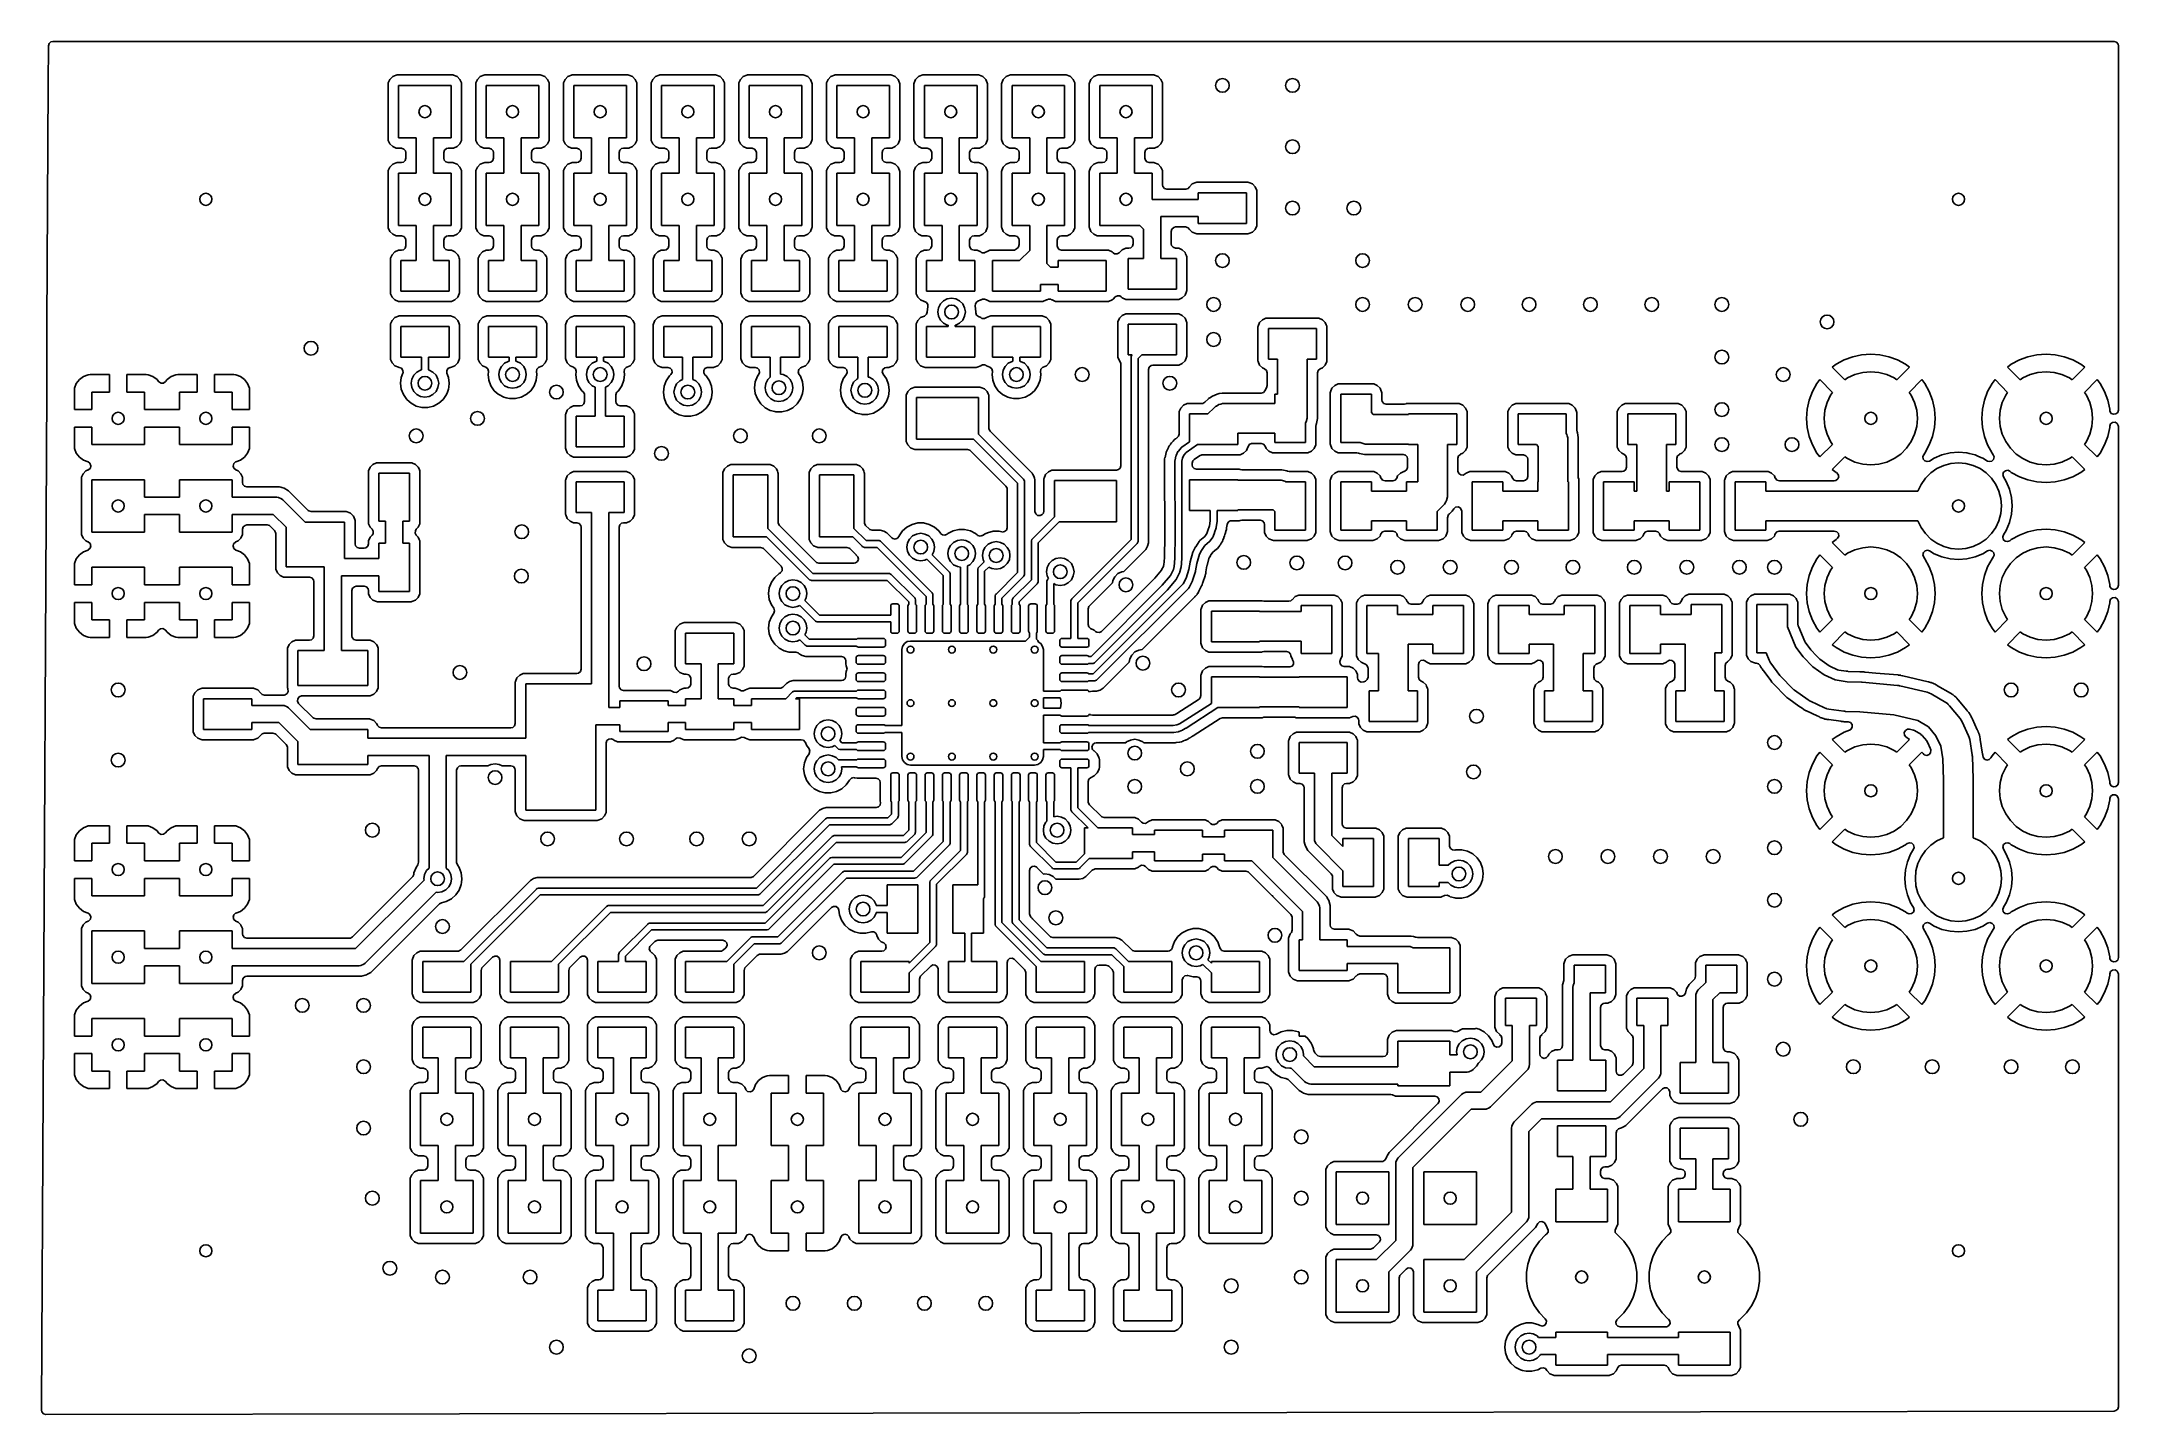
# Model space of a CAD drawing. Extents: x 4.84 to 7.21, y -4.81 to -3.25.
import ezdxf

# ---------------------------------------------------------------- set-up
doc = ezdxf.new("R2010")
doc.units = 0
doc.header["$MEASUREMENT"] = 0
doc.layers.add('BLACK', color=7, linetype='CONTINUOUS')

msp = doc.modelspace()

# ---------------------------------------------------------------- linework, layer by layer
at = {"layer": 'BLACK', "linetype": 'CONTINUOUS'}
for p, q in [((4.8462, -3.2963), (4.8464, -3.253)), ((4.8464, -3.253), (4.8472, -3.2503)), ((4.8472, -3.2503), (4.8494, -3.2485)), ((4.8494, -3.2485), (4.8514, -3.248)), ((4.8514, -3.248), (7.2037, -3.248)), ((7.2037, -3.248), (7.2064, -3.2488)), ((7.2064, -3.2488), (7.2082, -3.2509)), ((7.2082, -3.2509), (7.2087, -3.253)), ((7.2087, -3.253), (7.2087, -3.6686)), ((5.2361, -3.2913), (5.2343, -3.2953)), ((5.2393, -3.2881), (5.2361, -3.2913)), ((5.2361, -3.2913), (5.2361, -3.2913)), ((5.2433, -3.2863), (5.2393, -3.2881)), ((5.2443, -3.2862), (5.2433, -3.2863)), ((5.2433, -3.2863), (5.2433, -3.2863)), ((5.3078, -3.2862), (5.2443, -3.2862)), ((5.2443, -3.2862), (5.2443, -3.2862)), ((5.3088, -3.2863), (5.3078, -3.2862)), ((5.3129, -3.2881), (5.3088, -3.2863)), ((5.3088, -3.2863), (5.3088, -3.2863)), ((5.316, -3.2913), (5.3129, -3.2881)), ((5.3129, -3.2881), (5.3129, -3.2881)), ((5.3178, -3.2953), (5.316, -3.2913)), ((5.316, -3.2913), (5.316, -3.2913)), ((5.3361, -3.2913), (5.3343, -3.2953)), ((5.3393, -3.2881), (5.3361, -3.2913)), ((5.3361, -3.2913), (5.3361, -3.2913)), ((5.3433, -3.2863), (5.3393, -3.2881)), ((5.3443, -3.2862), (5.3433, -3.2863)), ((5.3433, -3.2863), (5.3433, -3.2863)), ((5.4078, -3.2862), (5.3443, -3.2862)), ((5.3443, -3.2862), (5.3443, -3.2862)), ((5.4088, -3.2863), (5.4078, -3.2862)), ((5.4129, -3.2881), (5.4088, -3.2863)), ((5.4088, -3.2863), (5.4088, -3.2863)), ((5.416, -3.2913), (5.4129, -3.2881)), ((5.4129, -3.2881), (5.4129, -3.2881)), ((5.4178, -3.2953), (5.416, -3.2913)), ((5.416, -3.2913), (5.416, -3.2913)), ((5.4361, -3.2913), (5.4343, -3.2953)), ((5.4393, -3.2881), (5.4361, -3.2913)), ((5.4361, -3.2913), (5.4361, -3.2913)), ((5.4433, -3.2863), (5.4393, -3.2881)), ((5.4443, -3.2862), (5.4433, -3.2863)), ((5.4433, -3.2863), (5.4433, -3.2863)), ((5.5078, -3.2862), (5.4443, -3.2862)), ((5.4443, -3.2862), (5.4443, -3.2862)), ((5.5088, -3.2863), (5.5078, -3.2862)), ((5.5129, -3.2881), (5.5088, -3.2863)), ((5.5088, -3.2863), (5.5088, -3.2863)), ((5.516, -3.2913), (5.5129, -3.2881)), ((5.5129, -3.2881), (5.5129, -3.2881)), ((5.5178, -3.2953), (5.516, -3.2913)), ((5.516, -3.2913), (5.516, -3.2913)), ((5.5361, -3.2913), (5.5343, -3.2953)), ((5.5393, -3.2881), (5.5361, -3.2913)), ((5.5361, -3.2913), (5.5361, -3.2913)), ((5.5433, -3.2863), (5.5393, -3.2881)), ((5.5443, -3.2862), (5.5433, -3.2863)), ((5.5433, -3.2863), (5.5433, -3.2863)), ((5.6078, -3.2862), (5.5443, -3.2862)), ((5.5443, -3.2862), (5.5443, -3.2862)), ((5.6088, -3.2863), (5.6078, -3.2862)), ((5.6129, -3.2881), (5.6088, -3.2863)), ((5.6088, -3.2863), (5.6088, -3.2863)), ((5.616, -3.2913), (5.6129, -3.2881)), ((5.6129, -3.2881), (5.6129, -3.2881)), ((5.6178, -3.2953), (5.616, -3.2913)), ((5.616, -3.2913), (5.616, -3.2913)), ((5.6361, -3.2913), (5.6343, -3.2953)), ((5.6393, -3.2881), (5.6361, -3.2913)), ((5.6361, -3.2913), (5.6361, -3.2913)), ((5.6433, -3.2863), (5.6393, -3.2881)), ((5.6443, -3.2862), (5.6433, -3.2863)), ((5.6433, -3.2863), (5.6433, -3.2863)), ((5.7078, -3.2862), (5.6443, -3.2862)), ((5.6443, -3.2862), (5.6443, -3.2862)), ((5.7088, -3.2863), (5.7078, -3.2862)), ((5.7129, -3.2881), (5.7088, -3.2863)), ((5.7088, -3.2863), (5.7088, -3.2863)), ((5.716, -3.2913), (5.7129, -3.2881)), ((5.7129, -3.2881), (5.7129, -3.2881)), ((5.7178, -3.2953), (5.716, -3.2913)), ((5.716, -3.2913), (5.716, -3.2913)), ((5.7361, -3.2913), (5.7343, -3.2953)), ((5.7393, -3.2881), (5.7361, -3.2913)), ((5.7361, -3.2913), (5.7361, -3.2913)), ((5.7433, -3.2863), (5.7393, -3.2881)), ((5.7443, -3.2862), (5.7433, -3.2863)), ((5.7433, -3.2863), (5.7433, -3.2863)), ((5.8078, -3.2862), (5.7443, -3.2862)), ((5.7443, -3.2862), (5.7443, -3.2862)), ((5.8088, -3.2863), (5.8078, -3.2862)), ((5.8129, -3.2881), (5.8088, -3.2863)), ((5.8088, -3.2863), (5.8088, -3.2863)), ((5.816, -3.2913), (5.8129, -3.2881)), ((5.8129, -3.2881), (5.8129, -3.2881)), ((5.8178, -3.2953), (5.816, -3.2913)), ((5.816, -3.2913), (5.816, -3.2913)), ((5.8361, -3.2913), (5.8343, -3.2953)), ((5.8393, -3.2881), (5.8361, -3.2913)), ((5.8361, -3.2913), (5.8361, -3.2913)), ((5.8433, -3.2863), (5.8393, -3.2881)), ((5.8443, -3.2862), (5.8433, -3.2863)), ((5.8433, -3.2863), (5.8433, -3.2863)), ((5.9078, -3.2862), (5.8443, -3.2862)), ((5.8443, -3.2862), (5.8443, -3.2862)), ((5.9088, -3.2863), (5.9078, -3.2862)), ((5.9129, -3.2881), (5.9088, -3.2863)), ((5.9088, -3.2863), (5.9088, -3.2863)), ((5.916, -3.2913), (5.9129, -3.2881)), ((5.9129, -3.2881), (5.9129, -3.2881)), ((5.9178, -3.2953), (5.916, -3.2913)), ((5.916, -3.2913), (5.916, -3.2913)), ((5.9361, -3.2913), (5.9343, -3.2953)), ((5.9393, -3.2881), (5.9361, -3.2913)), ((5.9361, -3.2913), (5.9361, -3.2913)), ((5.9433, -3.2863), (5.9393, -3.2881)), ((5.9443, -3.2862), (5.9433, -3.2863)), ((5.9433, -3.2863), (5.9433, -3.2863)), ((6.0078, -3.2862), (5.9443, -3.2862)), ((5.9443, -3.2862), (5.9443, -3.2862)), ((6.0088, -3.2863), (6.0078, -3.2862)), ((6.0129, -3.2881), (6.0088, -3.2863)), ((6.0088, -3.2863), (6.0088, -3.2863)), ((6.016, -3.2913), (6.0129, -3.2881)), ((6.0129, -3.2881), (6.0129, -3.2881)), ((6.0178, -3.2953), (6.016, -3.2913)), ((6.016, -3.2913), (6.016, -3.2913)), ((6.0361, -3.2913), (6.0343, -3.2953)), ((6.0393, -3.2881), (6.0361, -3.2913)), ((6.0361, -3.2913), (6.0361, -3.2913)), ((6.0433, -3.2863), (6.0393, -3.2881)), ((6.0443, -3.2862), (6.0433, -3.2863)), ((6.0433, -3.2863), (6.0433, -3.2863)), ((6.1078, -3.2862), (6.0443, -3.2862)), ((6.0443, -3.2862), (6.0443, -3.2862)), ((6.1088, -3.2863), (6.1078, -3.2862)), ((6.1129, -3.2881), (6.1088, -3.2863)), ((6.1088, -3.2863), (6.1088, -3.2863)), ((6.116, -3.2913), (6.1129, -3.2881)), ((6.1129, -3.2881), (6.1129, -3.2881)), ((6.1178, -3.2953), (6.116, -3.2913)), ((6.116, -3.2913), (6.116, -3.2913)), ((4.8448, -3.5713), (4.8462, -3.2963)), ((5.2343, -3.2953), (5.2342, -3.2963)), ((5.2342, -3.2963), (5.2342, -3.3598)), ((5.2461, -3.3581), (5.2461, -3.2981)), ((5.2461, -3.2981), (5.3061, -3.2981)), ((5.3061, -3.2981), (5.3061, -3.3581)), ((5.3179, -3.2963), (5.3178, -3.2953)), ((5.3179, -3.3598), (5.3179, -3.2963)), ((5.3179, -3.2963), (5.3179, -3.2963)), ((5.3343, -3.2953), (5.3342, -3.2963)), ((5.3342, -3.2963), (5.3342, -3.3598)), ((5.3461, -3.3581), (5.3461, -3.2981)), ((5.3461, -3.2981), (5.4061, -3.2981)), ((5.4061, -3.2981), (5.4061, -3.3581)), ((5.4179, -3.2963), (5.4178, -3.2953)), ((5.4179, -3.3598), (5.4179, -3.2963)), ((5.4179, -3.2963), (5.4179, -3.2963)), ((5.4343, -3.2953), (5.4342, -3.2963)), ((5.4342, -3.2963), (5.4342, -3.3598)), ((5.4461, -3.3581), (5.4461, -3.2981)), ((5.4461, -3.2981), (5.5061, -3.2981)), ((5.5061, -3.2981), (5.5061, -3.3581)), ((5.5179, -3.2963), (5.5178, -3.2953)), ((5.5179, -3.3598), (5.5179, -3.2963)), ((5.5179, -3.2963), (5.5179, -3.2963)), ((5.5343, -3.2953), (5.5342, -3.2963)), ((5.5342, -3.2963), (5.5342, -3.3598)), ((5.5461, -3.3581), (5.5461, -3.2981)), ((5.5461, -3.2981), (5.6061, -3.2981)), ((5.6061, -3.2981), (5.6061, -3.3581)), ((5.6179, -3.2963), (5.6178, -3.2953)), ((5.6179, -3.3598), (5.6179, -3.2963)), ((5.6179, -3.2963), (5.6179, -3.2963)), ((5.6343, -3.2953), (5.6342, -3.2963)), ((5.6342, -3.2963), (5.6342, -3.3598)), ((5.6461, -3.3581), (5.6461, -3.2981)), ((5.6461, -3.2981), (5.7061, -3.2981)), ((5.7061, -3.2981), (5.7061, -3.3581)), ((5.7179, -3.2963), (5.7178, -3.2953)), ((5.7179, -3.3598), (5.7179, -3.2963)), ((5.7179, -3.2963), (5.7179, -3.2963)), ((5.7343, -3.2953), (5.7342, -3.2963)), ((5.7342, -3.2963), (5.7342, -3.3598)), ((5.7461, -3.3581), (5.7461, -3.2981)), ((5.7461, -3.2981), (5.8061, -3.2981)), ((5.8061, -3.2981), (5.8061, -3.3581)), ((5.8179, -3.2963), (5.8178, -3.2953)), ((5.8179, -3.3598), (5.8179, -3.2963)), ((5.8179, -3.2963), (5.8179, -3.2963)), ((5.8343, -3.2953), (5.8342, -3.2963)), ((5.8342, -3.2963), (5.8342, -3.3598)), ((5.8461, -3.3581), (5.8461, -3.2981)), ((5.8461, -3.2981), (5.9061, -3.2981)), ((5.9061, -3.2981), (5.9061, -3.3581)), ((5.9179, -3.2963), (5.9178, -3.2953)), ((5.9179, -3.3598), (5.9179, -3.2963)), ((5.9343, -3.2953), (5.9342, -3.2963)), ((5.9342, -3.2963), (5.9342, -3.3598)), ((5.9461, -3.3581), (5.9461, -3.2981)), ((5.9461, -3.2981), (6.0061, -3.2981)), ((6.0061, -3.2981), (6.0061, -3.3581)), ((6.0179, -3.2963), (6.0178, -3.2953)), ((6.0179, -3.3598), (6.0179, -3.2963)), ((6.0343, -3.2953), (6.0342, -3.2963)), ((6.0342, -3.2963), (6.0342, -3.3598)), ((6.0461, -3.3581), (6.0461, -3.2981)), ((6.0461, -3.2981), (6.1061, -3.2981)), ((6.1061, -3.2981), (6.1061, -3.3581)), ((6.1179, -3.2963), (6.1178, -3.2953)), ((6.1179, -3.3598), (6.1179, -3.2963)), ((5.2342, -3.3598), (5.2342, -3.3598)), ((5.2342, -3.3598), (5.2343, -3.3608)), ((5.2343, -3.3608), (5.2343, -3.3608)), ((5.2343, -3.3608), (5.2361, -3.3649)), ((5.2361, -3.3649), (5.2393, -3.368)), ((5.2662, -3.3581), (5.2461, -3.3581)), ((5.2662, -3.3981), (5.2662, -3.3581)), ((5.3061, -3.3581), (5.2859, -3.3581)), ((5.2859, -3.3581), (5.2859, -3.3981)), ((5.3129, -3.368), (5.316, -3.3649)), ((5.316, -3.3649), (5.3178, -3.3608)), ((5.3178, -3.3608), (5.3179, -3.3598)), ((5.3342, -3.3598), (5.3342, -3.3598)), ((5.3342, -3.3598), (5.3343, -3.3608)), ((5.3343, -3.3608), (5.3343, -3.3608)), ((5.3343, -3.3608), (5.3361, -3.3649)), ((5.3361, -3.3649), (5.3393, -3.368)), ((5.3662, -3.3581), (5.3461, -3.3581)), ((5.3662, -3.3981), (5.3662, -3.3581)), ((5.4061, -3.3581), (5.3859, -3.3581)), ((5.3859, -3.3581), (5.3859, -3.3981)), ((5.4129, -3.368), (5.416, -3.3649)), ((5.416, -3.3649), (5.4178, -3.3608)), ((5.4178, -3.3608), (5.4179, -3.3598)), ((5.4342, -3.3598), (5.4342, -3.3598)), ((5.4342, -3.3598), (5.4343, -3.3608)), ((5.4343, -3.3608), (5.4343, -3.3608)), ((5.4343, -3.3608), (5.4361, -3.3649)), ((5.4361, -3.3649), (5.4393, -3.368)), ((5.4662, -3.3581), (5.4461, -3.3581)), ((5.4662, -3.3981), (5.4662, -3.3581)), ((5.5061, -3.3581), (5.4859, -3.3581)), ((5.4859, -3.3581), (5.4859, -3.3981)), ((5.5129, -3.368), (5.516, -3.3649)), ((5.516, -3.3649), (5.5178, -3.3608)), ((5.5178, -3.3608), (5.5179, -3.3598)), ((5.5342, -3.3598), (5.5342, -3.3598)), ((5.5342, -3.3598), (5.5343, -3.3608)), ((5.5343, -3.3608), (5.5343, -3.3608)), ((5.5343, -3.3608), (5.5361, -3.3649)), ((5.5361, -3.3649), (5.5393, -3.368)), ((5.5662, -3.3581), (5.5461, -3.3581)), ((5.5662, -3.3981), (5.5662, -3.3581)), ((5.6061, -3.3581), (5.5859, -3.3581)), ((5.5859, -3.3581), (5.5859, -3.3981)), ((5.6129, -3.368), (5.616, -3.3649)), ((5.616, -3.3649), (5.6178, -3.3608)), ((5.6178, -3.3608), (5.6179, -3.3598)), ((5.6342, -3.3598), (5.6342, -3.3598)), ((5.6342, -3.3598), (5.6343, -3.3608)), ((5.6343, -3.3608), (5.6343, -3.3608)), ((5.6343, -3.3608), (5.6361, -3.3649)), ((5.6361, -3.3649), (5.6393, -3.368)), ((5.6662, -3.3581), (5.6461, -3.3581)), ((5.6662, -3.3981), (5.6662, -3.3581)), ((5.7061, -3.3581), (5.6859, -3.3581)), ((5.6859, -3.3581), (5.6859, -3.3981)), ((5.7129, -3.368), (5.716, -3.3649)), ((5.716, -3.3649), (5.7178, -3.3608)), ((5.7178, -3.3608), (5.7179, -3.3598)), ((5.7342, -3.3598), (5.7342, -3.3598)), ((5.7342, -3.3598), (5.7343, -3.3608)), ((5.7343, -3.3608), (5.7343, -3.3608)), ((5.7343, -3.3608), (5.7361, -3.3649)), ((5.7361, -3.3649), (5.7393, -3.368)), ((5.7662, -3.3581), (5.7461, -3.3581)), ((5.7662, -3.3981), (5.7662, -3.3581)), ((5.8061, -3.3581), (5.7859, -3.3581)), ((5.7859, -3.3581), (5.7859, -3.3981)), ((5.8129, -3.368), (5.816, -3.3649)), ((5.816, -3.3649), (5.8178, -3.3608)), ((5.8178, -3.3608), (5.8179, -3.3598)), ((5.8342, -3.3598), (5.8342, -3.3598)), ((5.8342, -3.3598), (5.8343, -3.3608)), ((5.8343, -3.3608), (5.8343, -3.3608)), ((5.8343, -3.3608), (5.8361, -3.3649)), ((5.8361, -3.3649), (5.8393, -3.368)), ((5.8662, -3.3581), (5.8461, -3.3581)), ((5.8662, -3.3981), (5.8662, -3.3581)), ((5.9061, -3.3581), (5.8859, -3.3581)), ((5.8859, -3.3581), (5.8859, -3.3981)), ((5.9129, -3.368), (5.916, -3.3649)), ((5.916, -3.3649), (5.9178, -3.3608)), ((5.9178, -3.3608), (5.9179, -3.3598)), ((5.9342, -3.3598), (5.9342, -3.3598)), ((5.9342, -3.3598), (5.9343, -3.3608)), ((5.9343, -3.3608), (5.9343, -3.3608)), ((5.9343, -3.3608), (5.9361, -3.3649)), ((5.9361, -3.3649), (5.9393, -3.368)), ((5.9662, -3.3581), (5.9461, -3.3581)), ((5.9662, -3.3981), (5.9662, -3.3581)), ((6.0061, -3.3581), (5.9859, -3.3581)), ((5.9859, -3.3581), (5.9859, -3.3981)), ((6.0129, -3.368), (6.016, -3.3649)), ((6.016, -3.3649), (6.0178, -3.3608)), ((6.0178, -3.3608), (6.0179, -3.3598)), ((6.0342, -3.3598), (6.0342, -3.3598)), ((6.0342, -3.3598), (6.0343, -3.3608)), ((6.0343, -3.3608), (6.0343, -3.3608)), ((6.0343, -3.3608), (6.0361, -3.3649)), ((6.0361, -3.3649), (6.0393, -3.368)), ((6.0662, -3.3581), (6.0461, -3.3581)), ((6.0662, -3.3981), (6.0662, -3.3581)), ((6.1061, -3.3581), (6.0859, -3.3581)), ((6.0859, -3.3581), (6.0859, -3.3981)), ((6.1129, -3.368), (6.116, -3.3649)), ((6.116, -3.3649), (6.1178, -3.3608)), ((6.1178, -3.3608), (6.1179, -3.3598)), ((5.2393, -3.3881), (5.2361, -3.3913)), ((5.2393, -3.368), (5.2393, -3.368)), ((5.2393, -3.368), (5.2393, -3.368)), ((5.2393, -3.368), (5.2433, -3.3698)), ((5.2433, -3.3863), (5.2393, -3.3881)), ((5.2433, -3.3698), (5.2433, -3.3698)), ((5.2433, -3.3698), (5.2435, -3.3698)), ((5.2443, -3.3862), (5.2433, -3.3863)), ((5.2433, -3.3863), (5.2433, -3.3863)), ((5.2435, -3.3698), (5.2443, -3.3699)), ((5.2443, -3.3699), (5.2494, -3.3699)), ((5.2494, -3.3862), (5.2443, -3.3862)), ((5.2443, -3.3862), (5.2443, -3.3862)), ((5.2494, -3.3699), (5.2521, -3.3707)), ((5.2515, -3.3858), (5.2494, -3.3862)), ((5.2536, -3.3839), (5.2515, -3.3858)), ((5.2521, -3.3707), (5.2539, -3.3728)), ((5.2544, -3.3813), (5.2536, -3.3839)), ((5.2539, -3.3728), (5.2544, -3.3748)), ((5.2544, -3.3748), (5.2544, -3.3813)), ((5.2977, -3.3748), (5.2985, -3.3722)), ((5.2977, -3.3813), (5.2977, -3.3748)), ((5.2982, -3.3833), (5.2977, -3.3813)), ((5.3, -3.3854), (5.2982, -3.3833)), ((5.2985, -3.3722), (5.3006, -3.3703)), ((5.3027, -3.3862), (5.3, -3.3854)), ((5.3006, -3.3703), (5.3027, -3.3699)), ((5.3027, -3.3699), (5.3078, -3.3699)), ((5.3078, -3.3862), (5.3027, -3.3862)), ((5.3078, -3.3699), (5.3088, -3.3698)), ((5.3078, -3.3699), (5.3078, -3.3699)), ((5.3088, -3.3863), (5.3078, -3.3862)), ((5.3078, -3.3862), (5.3078, -3.3862)), ((5.3088, -3.3698), (5.3129, -3.368)), ((5.3129, -3.3881), (5.3088, -3.3863)), ((5.3088, -3.3863), (5.3088, -3.3863)), ((5.316, -3.3913), (5.3129, -3.3881)), ((5.3129, -3.3881), (5.3129, -3.3881)), ((5.3393, -3.3881), (5.3361, -3.3913)), ((5.3393, -3.368), (5.3393, -3.368)), ((5.3393, -3.368), (5.3393, -3.368)), ((5.3393, -3.368), (5.3433, -3.3698)), ((5.3433, -3.3863), (5.3393, -3.3881)), ((5.3433, -3.3698), (5.3433, -3.3698)), ((5.3433, -3.3698), (5.3435, -3.3698)), ((5.3443, -3.3862), (5.3433, -3.3863)), ((5.3433, -3.3863), (5.3433, -3.3863)), ((5.3435, -3.3698), (5.3443, -3.3699)), ((5.3443, -3.3699), (5.3494, -3.3699)), ((5.3494, -3.3862), (5.3443, -3.3862)), ((5.3443, -3.3862), (5.3443, -3.3862)), ((5.3494, -3.3699), (5.3521, -3.3707)), ((5.3515, -3.3858), (5.3494, -3.3862)), ((5.3536, -3.3839), (5.3515, -3.3858)), ((5.3521, -3.3707), (5.3539, -3.3728)), ((5.3544, -3.3813), (5.3536, -3.3839)), ((5.3539, -3.3728), (5.3544, -3.3748)), ((5.3544, -3.3748), (5.3544, -3.3813)), ((5.3977, -3.3748), (5.3985, -3.3722)), ((5.3977, -3.3813), (5.3977, -3.3748)), ((5.3982, -3.3833), (5.3977, -3.3813)), ((5.4, -3.3854), (5.3982, -3.3833)), ((5.3985, -3.3722), (5.4006, -3.3703)), ((5.4027, -3.3862), (5.4, -3.3854)), ((5.4006, -3.3703), (5.4027, -3.3699)), ((5.4027, -3.3699), (5.4078, -3.3699)), ((5.4078, -3.3862), (5.4027, -3.3862)), ((5.4078, -3.3699), (5.4088, -3.3698)), ((5.4078, -3.3699), (5.4078, -3.3699)), ((5.4088, -3.3863), (5.4078, -3.3862)), ((5.4078, -3.3862), (5.4078, -3.3862)), ((5.4088, -3.3698), (5.4129, -3.368)), ((5.4129, -3.3881), (5.4088, -3.3863)), ((5.4088, -3.3863), (5.4088, -3.3863)), ((5.416, -3.3913), (5.4129, -3.3881)), ((5.4129, -3.3881), (5.4129, -3.3881)), ((5.4393, -3.3881), (5.4361, -3.3913)), ((5.4393, -3.368), (5.4393, -3.368)), ((5.4393, -3.368), (5.4393, -3.368)), ((5.4393, -3.368), (5.4433, -3.3698)), ((5.4433, -3.3863), (5.4393, -3.3881)), ((5.4433, -3.3698), (5.4433, -3.3698)), ((5.4433, -3.3698), (5.4435, -3.3698)), ((5.4443, -3.3862), (5.4433, -3.3863)), ((5.4433, -3.3863), (5.4433, -3.3863)), ((5.4435, -3.3698), (5.4443, -3.3699)), ((5.4443, -3.3699), (5.4494, -3.3699)), ((5.4494, -3.3862), (5.4443, -3.3862)), ((5.4443, -3.3862), (5.4443, -3.3862)), ((5.4494, -3.3699), (5.4521, -3.3707)), ((5.4515, -3.3858), (5.4494, -3.3862)), ((5.4536, -3.3839), (5.4515, -3.3858)), ((5.4521, -3.3707), (5.4539, -3.3728)), ((5.4544, -3.3813), (5.4536, -3.3839)), ((5.4539, -3.3728), (5.4544, -3.3748)), ((5.4544, -3.3748), (5.4544, -3.3813)), ((5.4977, -3.3748), (5.4985, -3.3722)), ((5.4977, -3.3813), (5.4977, -3.3748)), ((5.4982, -3.3833), (5.4977, -3.3813)), ((5.5, -3.3854), (5.4982, -3.3833)), ((5.4985, -3.3722), (5.5006, -3.3703)), ((5.5027, -3.3862), (5.5, -3.3854)), ((5.5006, -3.3703), (5.5027, -3.3699)), ((5.5027, -3.3699), (5.5078, -3.3699)), ((5.5078, -3.3862), (5.5027, -3.3862)), ((5.5078, -3.3699), (5.5088, -3.3698)), ((5.5078, -3.3699), (5.5078, -3.3699)), ((5.5088, -3.3863), (5.5078, -3.3862)), ((5.5078, -3.3862), (5.5078, -3.3862)), ((5.5088, -3.3698), (5.5129, -3.368)), ((5.5129, -3.3881), (5.5088, -3.3863)), ((5.5088, -3.3863), (5.5088, -3.3863)), ((5.516, -3.3913), (5.5129, -3.3881)), ((5.5129, -3.3881), (5.5129, -3.3881)), ((5.5393, -3.3881), (5.5361, -3.3913)), ((5.5393, -3.368), (5.5393, -3.368)), ((5.5393, -3.368), (5.5393, -3.368)), ((5.5393, -3.368), (5.5433, -3.3698)), ((5.5433, -3.3863), (5.5393, -3.3881)), ((5.5433, -3.3698), (5.5433, -3.3698)), ((5.5433, -3.3698), (5.5435, -3.3698)), ((5.5443, -3.3862), (5.5433, -3.3863)), ((5.5433, -3.3863), (5.5433, -3.3863)), ((5.5435, -3.3698), (5.5443, -3.3699)), ((5.5443, -3.3699), (5.5494, -3.3699)), ((5.5494, -3.3862), (5.5443, -3.3862)), ((5.5443, -3.3862), (5.5443, -3.3862)), ((5.5494, -3.3699), (5.5521, -3.3707)), ((5.5515, -3.3858), (5.5494, -3.3862)), ((5.5536, -3.3839), (5.5515, -3.3858)), ((5.5521, -3.3707), (5.5539, -3.3728)), ((5.5544, -3.3813), (5.5536, -3.3839)), ((5.5539, -3.3728), (5.5544, -3.3748)), ((5.5544, -3.3748), (5.5544, -3.3813)), ((5.5977, -3.3748), (5.5985, -3.3722)), ((5.5977, -3.3813), (5.5977, -3.3748)), ((5.5982, -3.3833), (5.5977, -3.3813)), ((5.6, -3.3854), (5.5982, -3.3833)), ((5.5985, -3.3722), (5.6006, -3.3703)), ((5.6027, -3.3862), (5.6, -3.3854)), ((5.6006, -3.3703), (5.6027, -3.3699)), ((5.6027, -3.3699), (5.6078, -3.3699)), ((5.6078, -3.3862), (5.6027, -3.3862)), ((5.6078, -3.3699), (5.6088, -3.3698)), ((5.6078, -3.3699), (5.6078, -3.3699)), ((5.6088, -3.3863), (5.6078, -3.3862)), ((5.6078, -3.3862), (5.6078, -3.3862)), ((5.6088, -3.3698), (5.6129, -3.368)), ((5.6129, -3.3881), (5.6088, -3.3863)), ((5.6088, -3.3863), (5.6088, -3.3863)), ((5.616, -3.3913), (5.6129, -3.3881)), ((5.6129, -3.3881), (5.6129, -3.3881)), ((5.6393, -3.3881), (5.6361, -3.3913)), ((5.6393, -3.368), (5.6393, -3.368)), ((5.6393, -3.368), (5.6393, -3.368)), ((5.6393, -3.368), (5.6433, -3.3698)), ((5.6433, -3.3863), (5.6393, -3.3881)), ((5.6433, -3.3698), (5.6433, -3.3698)), ((5.6433, -3.3698), (5.6435, -3.3698)), ((5.6443, -3.3862), (5.6433, -3.3863)), ((5.6433, -3.3863), (5.6433, -3.3863)), ((5.6435, -3.3698), (5.6443, -3.3699)), ((5.6443, -3.3699), (5.6494, -3.3699)), ((5.6494, -3.3862), (5.6443, -3.3862)), ((5.6443, -3.3862), (5.6443, -3.3862)), ((5.6494, -3.3699), (5.6521, -3.3707)), ((5.6515, -3.3858), (5.6494, -3.3862)), ((5.6536, -3.3839), (5.6515, -3.3858)), ((5.6521, -3.3707), (5.6539, -3.3728)), ((5.6544, -3.3813), (5.6536, -3.3839)), ((5.6539, -3.3728), (5.6544, -3.3748)), ((5.6544, -3.3748), (5.6544, -3.3813)), ((5.6977, -3.3748), (5.6985, -3.3722)), ((5.6977, -3.3813), (5.6977, -3.3748)), ((5.6982, -3.3833), (5.6977, -3.3813)), ((5.7, -3.3854), (5.6982, -3.3833)), ((5.6985, -3.3722), (5.7006, -3.3703)), ((5.7027, -3.3862), (5.7, -3.3854)), ((5.7006, -3.3703), (5.7027, -3.3699)), ((5.7027, -3.3699), (5.7078, -3.3699)), ((5.7078, -3.3862), (5.7027, -3.3862)), ((5.7078, -3.3699), (5.7088, -3.3698)), ((5.7078, -3.3699), (5.7078, -3.3699)), ((5.7088, -3.3863), (5.7078, -3.3862)), ((5.7078, -3.3862), (5.7078, -3.3862)), ((5.7088, -3.3698), (5.7129, -3.368)), ((5.7129, -3.3881), (5.7088, -3.3863)), ((5.7088, -3.3863), (5.7088, -3.3863)), ((5.716, -3.3913), (5.7129, -3.3881)), ((5.7129, -3.3881), (5.7129, -3.3881)), ((5.7393, -3.3881), (5.7361, -3.3913)), ((5.7393, -3.368), (5.7393, -3.368)), ((5.7393, -3.368), (5.7393, -3.368)), ((5.7393, -3.368), (5.7433, -3.3698)), ((5.7433, -3.3863), (5.7393, -3.3881)), ((5.7433, -3.3698), (5.7433, -3.3698)), ((5.7433, -3.3698), (5.7435, -3.3698)), ((5.7443, -3.3862), (5.7433, -3.3863)), ((5.7433, -3.3863), (5.7433, -3.3863)), ((5.7435, -3.3698), (5.7443, -3.3699)), ((5.7443, -3.3699), (5.7494, -3.3699)), ((5.7494, -3.3862), (5.7443, -3.3862)), ((5.7443, -3.3862), (5.7443, -3.3862)), ((5.7494, -3.3699), (5.7521, -3.3707)), ((5.7515, -3.3858), (5.7494, -3.3862)), ((5.7536, -3.3839), (5.7515, -3.3858)), ((5.7521, -3.3707), (5.7539, -3.3728)), ((5.7544, -3.3813), (5.7536, -3.3839)), ((5.7539, -3.3728), (5.7544, -3.3748)), ((5.7544, -3.3748), (5.7544, -3.3813)), ((5.7977, -3.3748), (5.7985, -3.3722)), ((5.7977, -3.3813), (5.7977, -3.3748)), ((5.7982, -3.3833), (5.7977, -3.3813)), ((5.8, -3.3854), (5.7982, -3.3833)), ((5.7985, -3.3722), (5.8006, -3.3703)), ((5.8027, -3.3862), (5.8, -3.3854)), ((5.8006, -3.3703), (5.8027, -3.3699)), ((5.8027, -3.3699), (5.8078, -3.3699)), ((5.8078, -3.3862), (5.8027, -3.3862)), ((5.8078, -3.3699), (5.8088, -3.3698)), ((5.8078, -3.3699), (5.8078, -3.3699)), ((5.8088, -3.3863), (5.8078, -3.3862)), ((5.8078, -3.3862), (5.8078, -3.3862)), ((5.8088, -3.3698), (5.8129, -3.368)), ((5.8129, -3.3881), (5.8088, -3.3863)), ((5.8088, -3.3863), (5.8088, -3.3863)), ((5.816, -3.3913), (5.8129, -3.3881)), ((5.8129, -3.3881), (5.8129, -3.3881)), ((5.8393, -3.3881), (5.8361, -3.3913)), ((5.8393, -3.368), (5.8393, -3.368)), ((5.8393, -3.368), (5.8393, -3.368)), ((5.8393, -3.368), (5.8433, -3.3698)), ((5.8433, -3.3863), (5.8393, -3.3881)), ((5.8433, -3.3698), (5.8433, -3.3698)), ((5.8433, -3.3698), (5.8435, -3.3698)), ((5.8443, -3.3862), (5.8433, -3.3863)), ((5.8433, -3.3863), (5.8433, -3.3863)), ((5.8435, -3.3698), (5.8443, -3.3699)), ((5.8443, -3.3699), (5.8494, -3.3699)), ((5.8494, -3.3862), (5.8443, -3.3862)), ((5.8443, -3.3862), (5.8443, -3.3862)), ((5.8494, -3.3699), (5.8521, -3.3707)), ((5.8515, -3.3858), (5.8494, -3.3862)), ((5.8536, -3.3839), (5.8515, -3.3858)), ((5.8521, -3.3707), (5.8539, -3.3728)), ((5.8544, -3.3813), (5.8536, -3.3839)), ((5.8539, -3.3728), (5.8544, -3.3748)), ((5.8544, -3.3748), (5.8544, -3.3813)), ((5.8977, -3.3748), (5.8985, -3.3722)), ((5.8977, -3.3813), (5.8977, -3.3748)), ((5.8982, -3.3833), (5.8977, -3.3813)), ((5.9, -3.3854), (5.8982, -3.3833)), ((5.8985, -3.3722), (5.9006, -3.3703)), ((5.9027, -3.3862), (5.9, -3.3854)), ((5.9006, -3.3703), (5.9027, -3.3699)), ((5.9027, -3.3699), (5.9078, -3.3699)), ((5.9078, -3.3862), (5.9027, -3.3862)), ((5.9078, -3.3699), (5.9088, -3.3698)), ((5.9078, -3.3699), (5.9078, -3.3699)), ((5.9088, -3.3863), (5.9078, -3.3862)), ((5.9078, -3.3862), (5.9078, -3.3862)), ((5.9088, -3.3698), (5.9129, -3.368)), ((5.9129, -3.3881), (5.9088, -3.3863)), ((5.9088, -3.3863), (5.9088, -3.3863)), ((5.916, -3.3913), (5.9129, -3.3881)), ((5.9129, -3.3881), (5.9129, -3.3881)), ((5.9393, -3.3881), (5.9361, -3.3913)), ((5.9393, -3.368), (5.9393, -3.368)), ((5.9393, -3.368), (5.9393, -3.368)), ((5.9393, -3.368), (5.9433, -3.3698)), ((5.9433, -3.3863), (5.9393, -3.3881)), ((5.9433, -3.3698), (5.9433, -3.3698)), ((5.9433, -3.3698), (5.9435, -3.3698)), ((5.9443, -3.3862), (5.9433, -3.3863)), ((5.9433, -3.3863), (5.9433, -3.3863)), ((5.9435, -3.3698), (5.9443, -3.3699)), ((5.9443, -3.3699), (5.9494, -3.3699)), ((5.9494, -3.3862), (5.9443, -3.3862)), ((5.9443, -3.3862), (5.9443, -3.3862)), ((5.9494, -3.3699), (5.9521, -3.3707)), ((5.9515, -3.3858), (5.9494, -3.3862)), ((5.9536, -3.3839), (5.9515, -3.3858)), ((5.9521, -3.3707), (5.9539, -3.3728)), ((5.9544, -3.3813), (5.9536, -3.3839)), ((5.9539, -3.3728), (5.9544, -3.3748)), ((5.9544, -3.3748), (5.9544, -3.3813)), ((5.9977, -3.3748), (5.9985, -3.3722)), ((5.9977, -3.3813), (5.9977, -3.3748)), ((5.9982, -3.3833), (5.9977, -3.3813)), ((6, -3.3854), (5.9982, -3.3833)), ((5.9985, -3.3722), (6.0006, -3.3703)), ((6.0027, -3.3862), (6, -3.3854)), ((6.0006, -3.3703), (6.0027, -3.3699)), ((6.0027, -3.3699), (6.0078, -3.3699)), ((6.0078, -3.3862), (6.0027, -3.3862)), ((6.0078, -3.3699), (6.0088, -3.3698)), ((6.0078, -3.3699), (6.0078, -3.3699)), ((6.0088, -3.3863), (6.0078, -3.3862)), ((6.0078, -3.3862), (6.0078, -3.3862)), ((6.0088, -3.3698), (6.0129, -3.368)), ((6.0129, -3.3881), (6.0088, -3.3863)), ((6.0088, -3.3863), (6.0088, -3.3863)), ((6.016, -3.3913), (6.0129, -3.3881)), ((6.0129, -3.3881), (6.0129, -3.3881)), ((6.0393, -3.3881), (6.0361, -3.3913)), ((6.0393, -3.368), (6.0393, -3.368)), ((6.0393, -3.368), (6.0393, -3.368)), ((6.0393, -3.368), (6.0433, -3.3698)), ((6.0433, -3.3863), (6.0393, -3.3881)), ((6.0433, -3.3698), (6.0433, -3.3698)), ((6.0433, -3.3698), (6.0435, -3.3698)), ((6.0443, -3.3862), (6.0433, -3.3863)), ((6.0433, -3.3863), (6.0433, -3.3863)), ((6.0435, -3.3698), (6.0443, -3.3699)), ((6.0443, -3.3699), (6.0494, -3.3699)), ((6.0494, -3.3862), (6.0443, -3.3862)), ((6.0443, -3.3862), (6.0443, -3.3862)), ((6.0494, -3.3699), (6.0521, -3.3707)), ((6.0515, -3.3858), (6.0494, -3.3862)), ((6.0536, -3.3839), (6.0515, -3.3858)), ((6.0521, -3.3707), (6.0539, -3.3728)), ((6.0544, -3.3813), (6.0536, -3.3839)), ((6.0539, -3.3728), (6.0544, -3.3748)), ((6.0544, -3.3748), (6.0544, -3.3813)), ((6.0977, -3.3748), (6.0985, -3.3722)), ((6.0977, -3.3813), (6.0977, -3.3748)), ((6.0982, -3.3833), (6.0977, -3.3813)), ((6.1, -3.3854), (6.0982, -3.3833)), ((6.0985, -3.3722), (6.1006, -3.3703)), ((6.1027, -3.3862), (6.1, -3.3854)), ((6.1006, -3.3703), (6.1027, -3.3699)), ((6.1027, -3.3699), (6.1078, -3.3699)), ((6.1078, -3.3862), (6.1027, -3.3862)), ((6.1078, -3.3699), (6.1088, -3.3698)), ((6.1078, -3.3699), (6.1078, -3.3699)), ((6.1088, -3.3863), (6.1078, -3.3862)), ((6.1078, -3.3862), (6.1078, -3.3862)), ((6.1088, -3.3698), (6.1129, -3.368)), ((6.1129, -3.3881), (6.1088, -3.3863)), ((6.1088, -3.3863), (6.1088, -3.3863)), ((6.116, -3.3913), (6.1129, -3.3881)), ((6.1129, -3.3881), (6.1129, -3.3881)), ((5.2343, -3.3953), (5.2342, -3.3963)), ((5.2342, -3.3963), (5.2342, -3.4598)), ((5.2361, -3.3913), (5.2343, -3.3953)), ((5.2361, -3.3913), (5.2361, -3.3913)), ((5.2461, -3.4581), (5.2461, -3.3981)), ((5.2461, -3.3981), (5.2662, -3.3981)), ((5.2859, -3.3981), (5.3061, -3.3981)), ((5.3061, -3.3981), (5.3061, -3.4581)), ((5.3178, -3.3953), (5.316, -3.3913)), ((5.316, -3.3913), (5.316, -3.3913)), ((5.3179, -3.3963), (5.3178, -3.3953)), ((5.3179, -3.4598), (5.3179, -3.3963)), ((5.3343, -3.3953), (5.3342, -3.3963)), ((5.3342, -3.3963), (5.3342, -3.4598)), ((5.3361, -3.3913), (5.3343, -3.3953)), ((5.3361, -3.3913), (5.3361, -3.3913)), ((5.3461, -3.4581), (5.3461, -3.3981)), ((5.3461, -3.3981), (5.3662, -3.3981)), ((5.3859, -3.3981), (5.4061, -3.3981)), ((5.4061, -3.3981), (5.4061, -3.4581)), ((5.4178, -3.3953), (5.416, -3.3913)), ((5.416, -3.3913), (5.416, -3.3913)), ((5.4179, -3.3963), (5.4178, -3.3953)), ((5.4179, -3.4598), (5.4179, -3.3963)), ((5.4343, -3.3953), (5.4342, -3.3963)), ((5.4342, -3.3963), (5.4342, -3.4598)), ((5.4361, -3.3913), (5.4343, -3.3953)), ((5.4361, -3.3913), (5.4361, -3.3913)), ((5.4461, -3.4581), (5.4461, -3.3981)), ((5.4461, -3.3981), (5.4662, -3.3981)), ((5.4859, -3.3981), (5.5061, -3.3981)), ((5.5061, -3.3981), (5.5061, -3.4581)), ((5.5178, -3.3953), (5.516, -3.3913)), ((5.516, -3.3913), (5.516, -3.3913)), ((5.5179, -3.3963), (5.5178, -3.3953)), ((5.5179, -3.4598), (5.5179, -3.3963)), ((5.5343, -3.3953), (5.5342, -3.3963)), ((5.5342, -3.3963), (5.5342, -3.4598)), ((5.5361, -3.3913), (5.5343, -3.3953)), ((5.5361, -3.3913), (5.5361, -3.3913)), ((5.5461, -3.4581), (5.5461, -3.3981)), ((5.5461, -3.3981), (5.5662, -3.3981)), ((5.5859, -3.3981), (5.6061, -3.3981)), ((5.6061, -3.3981), (5.6061, -3.4581)), ((5.6178, -3.3953), (5.616, -3.3913)), ((5.616, -3.3913), (5.616, -3.3913)), ((5.6179, -3.3963), (5.6178, -3.3953)), ((5.6179, -3.4598), (5.6179, -3.3963)), ((5.6343, -3.3953), (5.6342, -3.3963)), ((5.6342, -3.3963), (5.6342, -3.4598)), ((5.6361, -3.3913), (5.6343, -3.3953)), ((5.6361, -3.3913), (5.6361, -3.3913)), ((5.6461, -3.4581), (5.6461, -3.3981)), ((5.6461, -3.3981), (5.6662, -3.3981)), ((5.6859, -3.3981), (5.7061, -3.3981)), ((5.7061, -3.3981), (5.7061, -3.4581)), ((5.7178, -3.3953), (5.716, -3.3913)), ((5.716, -3.3913), (5.716, -3.3913)), ((5.7179, -3.3963), (5.7178, -3.3953)), ((5.7179, -3.4598), (5.7179, -3.3963)), ((5.7343, -3.3953), (5.7342, -3.3963)), ((5.7342, -3.3963), (5.7342, -3.4598)), ((5.7361, -3.3913), (5.7343, -3.3953)), ((5.7361, -3.3913), (5.7361, -3.3913)), ((5.7461, -3.4581), (5.7461, -3.3981)), ((5.7461, -3.3981), (5.7662, -3.3981)), ((5.7859, -3.3981), (5.8061, -3.3981)), ((5.8061, -3.3981), (5.8061, -3.4581)), ((5.8178, -3.3953), (5.816, -3.3913)), ((5.816, -3.3913), (5.816, -3.3913)), ((5.8179, -3.3963), (5.8178, -3.3953)), ((5.8179, -3.4598), (5.8179, -3.3963)), ((5.8343, -3.3953), (5.8342, -3.3963)), ((5.8342, -3.3963), (5.8342, -3.4598)), ((5.8361, -3.3913), (5.8343, -3.3953)), ((5.8361, -3.3913), (5.8361, -3.3913)), ((5.8461, -3.4581), (5.8461, -3.3981)), ((5.8461, -3.3981), (5.8662, -3.3981)), ((5.8859, -3.3981), (5.9061, -3.3981)), ((5.9061, -3.3981), (5.9061, -3.4581)), ((5.9178, -3.3953), (5.916, -3.3913)), ((5.916, -3.3913), (5.916, -3.3913)), ((5.9179, -3.3963), (5.9178, -3.3953)), ((5.9179, -3.4598), (5.9179, -3.3963)), ((5.9343, -3.3953), (5.9342, -3.3963)), ((5.9342, -3.3963), (5.9342, -3.4598)), ((5.9361, -3.3913), (5.9343, -3.3953)), ((5.9361, -3.3913), (5.9361, -3.3913)), ((5.9461, -3.4581), (5.9461, -3.3981)), ((5.9461, -3.3981), (5.9662, -3.3981)), ((5.9859, -3.3981), (6.0061, -3.3981)), ((6.0061, -3.3981), (6.0061, -3.4581)), ((6.0178, -3.3953), (6.016, -3.3913)), ((6.016, -3.3913), (6.016, -3.3913)), ((6.0179, -3.3963), (6.0178, -3.3953)), ((6.0179, -3.4598), (6.0179, -3.3963)), ((6.0343, -3.3953), (6.0342, -3.3963)), ((6.0342, -3.3963), (6.0342, -3.4598)), ((6.0361, -3.3913), (6.0343, -3.3953)), ((6.0361, -3.3913), (6.0361, -3.3913)), ((6.0461, -3.4581), (6.0461, -3.3981)), ((6.0461, -3.3981), (6.0662, -3.3981)), ((6.0859, -3.3981), (6.1061, -3.3981)), ((6.1061, -3.3981), (6.1061, -3.4282)), ((6.1178, -3.3953), (6.116, -3.3913)), ((6.116, -3.3913), (6.116, -3.3913)), ((6.1179, -3.3963), (6.1178, -3.3953)), ((6.1179, -3.4114), (6.1179, -3.3963)), ((6.1179, -3.3963), (6.1179, -3.3963)), ((6.1183, -3.4135), (6.1179, -3.4114)), ((6.1518, -3.4106), (6.1486, -3.4138)), ((6.1558, -3.4088), (6.1518, -3.4106)), ((6.1568, -3.4087), (6.1558, -3.4088)), ((6.1558, -3.4088), (6.1558, -3.4088)), ((6.2153, -3.4087), (6.1568, -3.4087)), ((6.1568, -3.4087), (6.1568, -3.4087)), ((6.2163, -3.4088), (6.2153, -3.4087)), ((6.2204, -3.4106), (6.2163, -3.4088)), ((6.2163, -3.4088), (6.2163, -3.4088)), ((6.2235, -3.4138), (6.2204, -3.4106)), ((6.2204, -3.4106), (6.2204, -3.4106)), ((6.1061, -3.4282), (6.1586, -3.4282)), ((6.1202, -3.4156), (6.1183, -3.4135)), ((6.1229, -3.4164), (6.1202, -3.4156)), ((6.1442, -3.4164), (6.1229, -3.4164)), ((6.1443, -3.4164), (6.1442, -3.4164)), ((6.147, -3.4156), (6.1443, -3.4164)), ((6.1483, -3.4141), (6.147, -3.4156)), ((6.1484, -3.4141), (6.1483, -3.4141)), ((6.1486, -3.4138), (6.1484, -3.4141)), ((6.1586, -3.4282), (6.1586, -3.4206)), ((6.1586, -3.4206), (6.2136, -3.4206)), ((6.2136, -3.4206), (6.2136, -3.4556)), ((6.2243, -3.4156), (6.2235, -3.4138)), ((6.2253, -3.4178), (6.2243, -3.4156)), ((6.2254, -3.4188), (6.2253, -3.4178)), ((6.2254, -3.4573), (6.2254, -3.4188)), ((5.2342, -3.4598), (5.2342, -3.4598)), ((5.2342, -3.4598), (5.2343, -3.4608)), ((5.2662, -3.4581), (5.2461, -3.4581)), ((5.2662, -3.4981), (5.2662, -3.4581)), ((5.3061, -3.4581), (5.2859, -3.4581)), ((5.2859, -3.4581), (5.2859, -3.4981)), ((5.3178, -3.4608), (5.3179, -3.4598)), ((5.3342, -3.4598), (5.3342, -3.4598)), ((5.3342, -3.4598), (5.3343, -3.4608)), ((5.3662, -3.4581), (5.3461, -3.4581)), ((5.3662, -3.4981), (5.3662, -3.4581)), ((5.4061, -3.4581), (5.3859, -3.4581)), ((5.3859, -3.4581), (5.3859, -3.4981)), ((5.4178, -3.4608), (5.4179, -3.4598)), ((5.4342, -3.4598), (5.4342, -3.4598)), ((5.4342, -3.4598), (5.4343, -3.4608)), ((5.4662, -3.4581), (5.4461, -3.4581)), ((5.4662, -3.4981), (5.4662, -3.4581)), ((5.5061, -3.4581), (5.4859, -3.4581)), ((5.4859, -3.4581), (5.4859, -3.4981)), ((5.5178, -3.4608), (5.5179, -3.4598)), ((5.5342, -3.4598), (5.5342, -3.4598)), ((5.5342, -3.4598), (5.5343, -3.4608)), ((5.5662, -3.4581), (5.5461, -3.4581)), ((5.5662, -3.4981), (5.5662, -3.4581)), ((5.6061, -3.4581), (5.5859, -3.4581)), ((5.5859, -3.4581), (5.5859, -3.4981)), ((5.6178, -3.4608), (5.6179, -3.4598)), ((5.6342, -3.4598), (5.6342, -3.4598)), ((5.6342, -3.4598), (5.6343, -3.4608)), ((5.6662, -3.4581), (5.6461, -3.4581)), ((5.6662, -3.4981), (5.6662, -3.4581)), ((5.7061, -3.4581), (5.6859, -3.4581)), ((5.6859, -3.4581), (5.6859, -3.4981)), ((5.7178, -3.4608), (5.7179, -3.4598)), ((5.7342, -3.4598), (5.7342, -3.4598)), ((5.7342, -3.4598), (5.7343, -3.4608)), ((5.7662, -3.4581), (5.7461, -3.4581)), ((5.7662, -3.4981), (5.7662, -3.4581)), ((5.8061, -3.4581), (5.7859, -3.4581)), ((5.7859, -3.4581), (5.7859, -3.4981)), ((5.8178, -3.4608), (5.8179, -3.4598)), ((5.8342, -3.4598), (5.8342, -3.4598)), ((5.8342, -3.4598), (5.8343, -3.4608)), ((5.8662, -3.4581), (5.8461, -3.4581)), ((5.8662, -3.4981), (5.8662, -3.4581)), ((5.9061, -3.4581), (5.8859, -3.4581)), ((5.8859, -3.4581), (5.8859, -3.4981)), ((5.9178, -3.4608), (5.9179, -3.4598)), ((5.9342, -3.4598), (5.9342, -3.4598)), ((5.9342, -3.4598), (5.9343, -3.4608)), ((5.9662, -3.4581), (5.9461, -3.4581)), ((5.9662, -3.4865), (5.9662, -3.4581)), ((6.0061, -3.4581), (5.9859, -3.4581)), ((5.9859, -3.4581), (5.9859, -3.5015)), ((6.0178, -3.4608), (6.0179, -3.4598)), ((6.0342, -3.4598), (6.0342, -3.4598)), ((6.0342, -3.4598), (6.0343, -3.4608)), ((6.0921, -3.4581), (6.0461, -3.4581)), ((6.0962, -3.4621), (6.0921, -3.4581)), ((6.1586, -3.4479), (6.1159, -3.4479)), ((6.1159, -3.4479), (6.1159, -3.4956)), ((6.1285, -3.462), (6.1306, -3.4602)), ((6.1306, -3.4602), (6.1327, -3.4597)), ((6.1327, -3.4597), (6.1442, -3.4597)), ((6.1442, -3.4597), (6.1469, -3.4605)), ((6.1586, -3.4556), (6.1586, -3.4479)), ((6.2136, -3.4556), (6.1586, -3.4556)), ((6.2235, -3.4624), (6.2253, -3.4583)), ((6.2253, -3.4583), (6.2254, -3.4573)), ((5.2343, -3.4608), (5.2343, -3.4608)), ((5.2343, -3.4608), (5.2361, -3.4649)), ((5.2361, -3.4649), (5.2393, -3.468)), ((5.2393, -3.468), (5.2393, -3.468)), ((5.2393, -3.468), (5.2393, -3.468)), ((5.2393, -3.468), (5.2433, -3.4698)), ((5.2433, -3.4698), (5.2433, -3.4698)), ((5.2433, -3.4698), (5.2435, -3.4698)), ((5.2435, -3.4698), (5.2443, -3.4699)), ((5.2443, -3.4699), (5.2494, -3.4699)), ((5.2494, -3.4699), (5.2521, -3.4707)), ((5.2536, -3.4839), (5.2515, -3.4858)), ((5.2521, -3.4707), (5.2539, -3.4728)), ((5.2544, -3.4813), (5.2536, -3.4839)), ((5.2539, -3.4728), (5.2544, -3.4748)), ((5.2544, -3.4748), (5.2544, -3.4813)), ((5.2977, -3.4748), (5.2985, -3.4722)), ((5.2977, -3.4813), (5.2977, -3.4748)), ((5.2982, -3.4833), (5.2977, -3.4813)), ((5.3, -3.4854), (5.2982, -3.4833)), ((5.2985, -3.4722), (5.3006, -3.4703)), ((5.3006, -3.4703), (5.3027, -3.4699)), ((5.3027, -3.4699), (5.3078, -3.4699)), ((5.3078, -3.4699), (5.3088, -3.4698)), ((5.3078, -3.4699), (5.3078, -3.4699)), ((5.3088, -3.4698), (5.3129, -3.468)), ((5.3129, -3.468), (5.316, -3.4649)), ((5.316, -3.4649), (5.3178, -3.4608)), ((5.3343, -3.4608), (5.3343, -3.4608)), ((5.3343, -3.4608), (5.3361, -3.4649)), ((5.3361, -3.4649), (5.3393, -3.468)), ((5.3393, -3.468), (5.3393, -3.468)), ((5.3393, -3.468), (5.3393, -3.468)), ((5.3393, -3.468), (5.3433, -3.4698)), ((5.3433, -3.4698), (5.3433, -3.4698)), ((5.3433, -3.4698), (5.3435, -3.4698)), ((5.3435, -3.4698), (5.3443, -3.4699)), ((5.3443, -3.4699), (5.3494, -3.4699)), ((5.3494, -3.4699), (5.3521, -3.4707)), ((5.3536, -3.4839), (5.3515, -3.4858)), ((5.3521, -3.4707), (5.3539, -3.4728)), ((5.3544, -3.4813), (5.3536, -3.4839)), ((5.3539, -3.4728), (5.3544, -3.4748)), ((5.3544, -3.4748), (5.3544, -3.4813)), ((5.3977, -3.4748), (5.3985, -3.4722)), ((5.3977, -3.4813), (5.3977, -3.4748)), ((5.3982, -3.4833), (5.3977, -3.4813)), ((5.4, -3.4854), (5.3982, -3.4833)), ((5.3985, -3.4722), (5.4006, -3.4703)), ((5.4006, -3.4703), (5.4027, -3.4699)), ((5.4027, -3.4699), (5.4078, -3.4699)), ((5.4078, -3.4699), (5.4088, -3.4698)), ((5.4078, -3.4699), (5.4078, -3.4699)), ((5.4088, -3.4698), (5.4129, -3.468)), ((5.4129, -3.468), (5.416, -3.4649)), ((5.416, -3.4649), (5.4178, -3.4608)), ((5.4343, -3.4608), (5.4343, -3.4608)), ((5.4343, -3.4608), (5.4361, -3.4649)), ((5.4361, -3.4649), (5.4393, -3.468)), ((5.4393, -3.468), (5.4393, -3.468)), ((5.4393, -3.468), (5.4393, -3.468)), ((5.4393, -3.468), (5.4433, -3.4698)), ((5.4433, -3.4698), (5.4433, -3.4698)), ((5.4433, -3.4698), (5.4435, -3.4698)), ((5.4435, -3.4698), (5.4443, -3.4699)), ((5.4443, -3.4699), (5.4494, -3.4699)), ((5.4494, -3.4699), (5.4521, -3.4707)), ((5.4536, -3.4839), (5.4515, -3.4858)), ((5.4521, -3.4707), (5.4539, -3.4728)), ((5.4544, -3.4813), (5.4536, -3.4839)), ((5.4539, -3.4728), (5.4544, -3.4748)), ((5.4544, -3.4748), (5.4544, -3.4813)), ((5.4977, -3.4748), (5.4985, -3.4722)), ((5.4977, -3.4813), (5.4977, -3.4748)), ((5.4982, -3.4833), (5.4977, -3.4813)), ((5.5, -3.4854), (5.4982, -3.4833)), ((5.4985, -3.4722), (5.5006, -3.4703)), ((5.5006, -3.4703), (5.5027, -3.4699)), ((5.5027, -3.4699), (5.5078, -3.4699)), ((5.5078, -3.4699), (5.5088, -3.4698)), ((5.5078, -3.4699), (5.5078, -3.4699)), ((5.5088, -3.4698), (5.5129, -3.468)), ((5.5129, -3.468), (5.516, -3.4649)), ((5.516, -3.4649), (5.5178, -3.4608)), ((5.5343, -3.4608), (5.5343, -3.4608)), ((5.5343, -3.4608), (5.5361, -3.4649)), ((5.5361, -3.4649), (5.5393, -3.468)), ((5.5393, -3.468), (5.5393, -3.468)), ((5.5393, -3.468), (5.5393, -3.468)), ((5.5393, -3.468), (5.5433, -3.4698)), ((5.5433, -3.4698), (5.5433, -3.4698)), ((5.5433, -3.4698), (5.5435, -3.4698)), ((5.5435, -3.4698), (5.5443, -3.4699)), ((5.5443, -3.4699), (5.5494, -3.4699)), ((5.5494, -3.4699), (5.5521, -3.4707)), ((5.5536, -3.4839), (5.5515, -3.4858)), ((5.5521, -3.4707), (5.5539, -3.4728)), ((5.5544, -3.4813), (5.5536, -3.4839)), ((5.5539, -3.4728), (5.5544, -3.4748)), ((5.5544, -3.4748), (5.5544, -3.4813)), ((5.5977, -3.4748), (5.5985, -3.4722)), ((5.5977, -3.4813), (5.5977, -3.4748)), ((5.5982, -3.4833), (5.5977, -3.4813)), ((5.6, -3.4854), (5.5982, -3.4833)), ((5.5985, -3.4722), (5.6006, -3.4703)), ((5.6006, -3.4703), (5.6027, -3.4699)), ((5.6027, -3.4699), (5.6078, -3.4699)), ((5.6078, -3.4699), (5.6088, -3.4698)), ((5.6078, -3.4699), (5.6078, -3.4699)), ((5.6088, -3.4698), (5.6129, -3.468)), ((5.6129, -3.468), (5.616, -3.4649)), ((5.616, -3.4649), (5.6178, -3.4608)), ((5.6343, -3.4608), (5.6343, -3.4608)), ((5.6343, -3.4608), (5.6361, -3.4649)), ((5.6361, -3.4649), (5.6393, -3.468)), ((5.6393, -3.468), (5.6393, -3.468)), ((5.6393, -3.468), (5.6393, -3.468)), ((5.6393, -3.468), (5.6433, -3.4698)), ((5.6433, -3.4698), (5.6433, -3.4698)), ((5.6433, -3.4698), (5.6435, -3.4698)), ((5.6435, -3.4698), (5.6443, -3.4699)), ((5.6443, -3.4699), (5.6494, -3.4699)), ((5.6494, -3.4699), (5.6521, -3.4707)), ((5.6536, -3.4839), (5.6515, -3.4858)), ((5.6521, -3.4707), (5.6539, -3.4728)), ((5.6544, -3.4813), (5.6536, -3.4839)), ((5.6539, -3.4728), (5.6544, -3.4748)), ((5.6544, -3.4748), (5.6544, -3.4813)), ((5.6977, -3.4748), (5.6985, -3.4722)), ((5.6977, -3.4813), (5.6977, -3.4748)), ((5.6982, -3.4833), (5.6977, -3.4813)), ((5.7, -3.4854), (5.6982, -3.4833)), ((5.6985, -3.4722), (5.7006, -3.4703)), ((5.7006, -3.4703), (5.7027, -3.4699)), ((5.7027, -3.4699), (5.7078, -3.4699)), ((5.7078, -3.4699), (5.7088, -3.4698)), ((5.7078, -3.4699), (5.7078, -3.4699)), ((5.7088, -3.4698), (5.7129, -3.468)), ((5.7129, -3.468), (5.716, -3.4649)), ((5.716, -3.4649), (5.7178, -3.4608)), ((5.7343, -3.4608), (5.7343, -3.4608)), ((5.7343, -3.4608), (5.7361, -3.4649)), ((5.7361, -3.4649), (5.7393, -3.468)), ((5.7393, -3.468), (5.7393, -3.468)), ((5.7393, -3.468), (5.7393, -3.468)), ((5.7393, -3.468), (5.7433, -3.4698)), ((5.7433, -3.4698), (5.7433, -3.4698)), ((5.7433, -3.4698), (5.7435, -3.4698)), ((5.7435, -3.4698), (5.7443, -3.4699)), ((5.7443, -3.4699), (5.7494, -3.4699)), ((5.7494, -3.4699), (5.7521, -3.4707)), ((5.7536, -3.4839), (5.7515, -3.4858)), ((5.7521, -3.4707), (5.7539, -3.4728)), ((5.7544, -3.4813), (5.7536, -3.4839)), ((5.7539, -3.4728), (5.7544, -3.4748)), ((5.7544, -3.4748), (5.7544, -3.4813)), ((5.7977, -3.4748), (5.7985, -3.4722)), ((5.7977, -3.4813), (5.7977, -3.4748)), ((5.7982, -3.4833), (5.7977, -3.4813)), ((5.8, -3.4854), (5.7982, -3.4833)), ((5.7985, -3.4722), (5.8006, -3.4703)), ((5.8006, -3.4703), (5.8027, -3.4699)), ((5.8027, -3.4699), (5.8078, -3.4699)), ((5.8078, -3.4699), (5.8088, -3.4698)), ((5.8078, -3.4699), (5.8078, -3.4699)), ((5.8088, -3.4698), (5.8129, -3.468)), ((5.8129, -3.468), (5.816, -3.4649)), ((5.816, -3.4649), (5.8178, -3.4608)), ((5.8343, -3.4608), (5.8343, -3.4608)), ((5.8343, -3.4608), (5.8361, -3.4649)), ((5.8361, -3.4649), (5.8393, -3.468)), ((5.8393, -3.468), (5.8393, -3.468)), ((5.8393, -3.468), (5.8393, -3.468)), ((5.8393, -3.468), (5.8433, -3.4698)), ((5.8433, -3.4698), (5.8433, -3.4698)), ((5.8433, -3.4698), (5.8435, -3.4698)), ((5.8435, -3.4698), (5.8443, -3.4699)), ((5.8443, -3.4699), (5.8494, -3.4699)), ((5.8494, -3.4699), (5.8521, -3.4707)), ((5.8536, -3.4839), (5.8515, -3.4858)), ((5.8521, -3.4707), (5.8539, -3.4728)), ((5.8544, -3.4813), (5.8536, -3.4839)), ((5.8539, -3.4728), (5.8544, -3.4748)), ((5.8544, -3.4748), (5.8544, -3.4813)), ((5.8977, -3.4748), (5.8985, -3.4722)), ((5.8977, -3.4813), (5.8977, -3.4748)), ((5.8982, -3.4833), (5.8977, -3.4813)), ((5.9, -3.4854), (5.8982, -3.4833)), ((5.8985, -3.4722), (5.9006, -3.4703)), ((5.9006, -3.4703), (5.9027, -3.4699)), ((5.9027, -3.4699), (5.9078, -3.4699)), ((5.9078, -3.4699), (5.9088, -3.4698)), ((5.9078, -3.4699), (5.9078, -3.4699)), ((5.9088, -3.4698), (5.9129, -3.468)), ((5.9129, -3.468), (5.916, -3.4649)), ((5.916, -3.4649), (5.9178, -3.4608)), ((5.9343, -3.4608), (5.9343, -3.4608)), ((5.9343, -3.4608), (5.9361, -3.4649)), ((5.9361, -3.4649), (5.9393, -3.468)), ((5.9393, -3.468), (5.9393, -3.468)), ((5.9393, -3.468), (5.9393, -3.468)), ((5.9393, -3.468), (5.9433, -3.4698)), ((5.9433, -3.4698), (5.9433, -3.4698)), ((5.9433, -3.4698), (5.9435, -3.4698)), ((5.9435, -3.4698), (5.9443, -3.4699)), ((5.9443, -3.4699), (5.9494, -3.4699)), ((5.9494, -3.4699), (5.9521, -3.4707)), ((5.9529, -3.483), (5.9512, -3.4848)), ((5.9521, -3.4707), (5.9539, -3.4728)), ((5.9536, -3.4822), (5.9529, -3.483)), ((5.9544, -3.4795), (5.9536, -3.4822)), ((5.9539, -3.4728), (5.9544, -3.4748)), ((5.9544, -3.4748), (5.9544, -3.4795)), ((5.9977, -3.4748), (5.9985, -3.4722)), ((5.9977, -3.4813), (5.9977, -3.4748)), ((5.9982, -3.4833), (5.9977, -3.4813)), ((6, -3.4854), (5.9982, -3.4833)), ((5.9985, -3.4722), (6.0006, -3.4703)), ((6.0006, -3.4703), (6.0027, -3.4699)), ((6.0027, -3.4699), (6.0078, -3.4699)), ((6.0078, -3.4699), (6.0088, -3.4698)), ((6.0078, -3.4699), (6.0078, -3.4699)), ((6.0088, -3.4698), (6.0129, -3.468)), ((6.0129, -3.468), (6.016, -3.4649)), ((6.016, -3.4649), (6.0178, -3.4608)), ((6.0343, -3.4608), (6.0343, -3.4608)), ((6.0343, -3.4608), (6.0361, -3.4649)), ((6.0361, -3.4649), (6.0393, -3.468)), ((6.0393, -3.468), (6.0393, -3.468)), ((6.0393, -3.468), (6.0393, -3.468)), ((6.0393, -3.468), (6.0433, -3.4698)), ((6.0433, -3.4698), (6.0443, -3.4699)), ((6.0443, -3.4699), (6.0794, -3.4699)), ((6.0758, -3.4838), (6.0718, -3.4856)), ((6.0768, -3.4837), (6.0758, -3.4838)), ((6.0758, -3.4838), (6.0758, -3.4838)), ((6.0794, -3.4837), (6.0768, -3.4837)), ((6.0768, -3.4837), (6.0768, -3.4837)), ((6.0794, -3.4699), (6.0821, -3.4707)), ((6.0815, -3.4833), (6.0794, -3.4837)), ((6.0836, -3.4814), (6.0815, -3.4833)), ((6.0821, -3.4707), (6.0839, -3.4728)), ((6.0844, -3.4788), (6.0836, -3.4814)), ((6.0839, -3.4728), (6.0844, -3.4748)), ((6.0844, -3.4748), (6.0844, -3.4788)), ((6.0962, -3.4956), (6.0962, -3.4621)), ((6.1277, -3.4647), (6.1285, -3.462)), ((6.1277, -3.4788), (6.1277, -3.4647)), ((6.1282, -3.4808), (6.1277, -3.4788)), ((6.13, -3.4829), (6.1282, -3.4808)), ((6.1327, -3.4837), (6.13, -3.4829)), ((6.1353, -3.4837), (6.1327, -3.4837)), ((6.1363, -3.4838), (6.1353, -3.4837)), ((6.1353, -3.4837), (6.1353, -3.4837)), ((6.1404, -3.4856), (6.1363, -3.4838)), ((6.1363, -3.4838), (6.1363, -3.4838)), ((6.1469, -3.4605), (6.1483, -3.4621)), ((6.1483, -3.4621), (6.1484, -3.462)), ((6.1484, -3.462), (6.1486, -3.4624)), ((6.1486, -3.4624), (6.1518, -3.4655)), ((6.1518, -3.4655), (6.1518, -3.4655)), ((6.1518, -3.4655), (6.1518, -3.4655)), ((6.1518, -3.4655), (6.1558, -3.4673)), ((6.1558, -3.4673), (6.1568, -3.4674)), ((6.1568, -3.4674), (6.2153, -3.4674)), ((6.2153, -3.4674), (6.2163, -3.4673)), ((6.2163, -3.4673), (6.2204, -3.4655)), ((6.2204, -3.4655), (6.2235, -3.4624)), ((5.2368, -3.4953), (5.2367, -3.4963)), ((5.2367, -3.4963), (5.2367, -3.5348)), ((5.2386, -3.4913), (5.2368, -3.4953)), ((5.2418, -3.4881), (5.2386, -3.4913)), ((5.2386, -3.4913), (5.2386, -3.4913)), ((5.2458, -3.4863), (5.2418, -3.4881)), ((5.2468, -3.4862), (5.2458, -3.4863)), ((5.2458, -3.4863), (5.2458, -3.4863)), ((5.2494, -3.4862), (5.2468, -3.4862)), ((5.2468, -3.4862), (5.2468, -3.4862)), ((5.2486, -3.5331), (5.2486, -3.4981)), ((5.2486, -3.4981), (5.2662, -3.4981)), ((5.2515, -3.4858), (5.2494, -3.4862)), ((5.2859, -3.4981), (5.3036, -3.4981)), ((5.3027, -3.4862), (5.3, -3.4854)), ((5.3053, -3.4862), (5.3027, -3.4862)), ((5.3036, -3.4981), (5.3036, -3.5331)), ((5.3063, -3.4863), (5.3053, -3.4862)), ((5.3053, -3.4862), (5.3053, -3.4862)), ((5.3104, -3.4881), (5.3063, -3.4863)), ((5.3063, -3.4863), (5.3063, -3.4863)), ((5.3135, -3.4913), (5.3104, -3.4881)), ((5.3104, -3.4881), (5.3104, -3.4881)), ((5.3147, -3.4939), (5.3135, -3.4913)), ((5.3153, -3.4953), (5.3147, -3.4939)), ((5.3154, -3.4963), (5.3153, -3.4953)), ((5.3154, -3.5348), (5.3154, -3.4963)), ((5.3368, -3.4953), (5.3367, -3.4963)), ((5.3367, -3.4963), (5.3367, -3.5348)), ((5.3386, -3.4913), (5.3368, -3.4953)), ((5.3418, -3.4881), (5.3386, -3.4913)), ((5.3386, -3.4913), (5.3386, -3.4913)), ((5.3458, -3.4863), (5.3418, -3.4881)), ((5.3468, -3.4862), (5.3458, -3.4863)), ((5.3458, -3.4863), (5.3458, -3.4863)), ((5.3494, -3.4862), (5.3468, -3.4862)), ((5.3468, -3.4862), (5.3468, -3.4862)), ((5.3486, -3.5331), (5.3486, -3.4981)), ((5.3486, -3.4981), (5.3662, -3.4981)), ((5.3515, -3.4858), (5.3494, -3.4862)), ((5.3859, -3.4981), (5.4036, -3.4981)), ((5.4027, -3.4862), (5.4, -3.4854)), ((5.4053, -3.4862), (5.4027, -3.4862)), ((5.4036, -3.4981), (5.4036, -3.5331)), ((5.4063, -3.4863), (5.4053, -3.4862)), ((5.4053, -3.4862), (5.4053, -3.4862)), ((5.4104, -3.4881), (5.4063, -3.4863)), ((5.4063, -3.4863), (5.4063, -3.4863)), ((5.4135, -3.4913), (5.4104, -3.4881)), ((5.4104, -3.4881), (5.4104, -3.4881)), ((5.4147, -3.4939), (5.4135, -3.4913)), ((5.4153, -3.4953), (5.4147, -3.4939)), ((5.4154, -3.4963), (5.4153, -3.4953)), ((5.4154, -3.5348), (5.4154, -3.4963)), ((5.4368, -3.4953), (5.4367, -3.4963)), ((5.4367, -3.4963), (5.4367, -3.5348)), ((5.4386, -3.4913), (5.4368, -3.4953)), ((5.4418, -3.4881), (5.4386, -3.4913)), ((5.4386, -3.4913), (5.4386, -3.4913)), ((5.4458, -3.4863), (5.4418, -3.4881)), ((5.4468, -3.4862), (5.4458, -3.4863)), ((5.4458, -3.4863), (5.4458, -3.4863)), ((5.4494, -3.4862), (5.4468, -3.4862)), ((5.4468, -3.4862), (5.4468, -3.4862)), ((5.4486, -3.5331), (5.4486, -3.4981)), ((5.4486, -3.4981), (5.4662, -3.4981)), ((5.4515, -3.4858), (5.4494, -3.4862)), ((5.4859, -3.4981), (5.5036, -3.4981)), ((5.5027, -3.4862), (5.5, -3.4854)), ((5.5053, -3.4862), (5.5027, -3.4862)), ((5.5036, -3.4981), (5.5036, -3.5331)), ((5.5063, -3.4863), (5.5053, -3.4862)), ((5.5053, -3.4862), (5.5053, -3.4862)), ((5.5104, -3.4881), (5.5063, -3.4863)), ((5.5063, -3.4863), (5.5063, -3.4863)), ((5.5135, -3.4913), (5.5104, -3.4881)), ((5.5104, -3.4881), (5.5104, -3.4881)), ((5.5147, -3.4939), (5.5135, -3.4913)), ((5.5153, -3.4953), (5.5147, -3.4939)), ((5.5154, -3.4963), (5.5153, -3.4953)), ((5.5154, -3.5348), (5.5154, -3.4963)), ((5.5368, -3.4953), (5.5367, -3.4963)), ((5.5367, -3.4963), (5.5367, -3.5348)), ((5.5386, -3.4913), (5.5368, -3.4953)), ((5.5418, -3.4881), (5.5386, -3.4913)), ((5.5386, -3.4913), (5.5386, -3.4913)), ((5.5458, -3.4863), (5.5418, -3.4881)), ((5.5468, -3.4862), (5.5458, -3.4863)), ((5.5458, -3.4863), (5.5458, -3.4863)), ((5.5494, -3.4862), (5.5468, -3.4862)), ((5.5468, -3.4862), (5.5468, -3.4862)), ((5.5486, -3.5331), (5.5486, -3.4981)), ((5.5486, -3.4981), (5.5662, -3.4981)), ((5.5515, -3.4858), (5.5494, -3.4862)), ((5.5859, -3.4981), (5.6036, -3.4981)), ((5.6027, -3.4862), (5.6, -3.4854)), ((5.6053, -3.4862), (5.6027, -3.4862)), ((5.6036, -3.4981), (5.6036, -3.5331)), ((5.6063, -3.4863), (5.6053, -3.4862)), ((5.6053, -3.4862), (5.6053, -3.4862)), ((5.6104, -3.4881), (5.6063, -3.4863)), ((5.6063, -3.4863), (5.6063, -3.4863)), ((5.6135, -3.4913), (5.6104, -3.4881)), ((5.6104, -3.4881), (5.6104, -3.4881)), ((5.6147, -3.4939), (5.6135, -3.4913)), ((5.6153, -3.4953), (5.6147, -3.4939)), ((5.6154, -3.4963), (5.6153, -3.4953)), ((5.6154, -3.5348), (5.6154, -3.4963)), ((5.6368, -3.4953), (5.6367, -3.4963)), ((5.6367, -3.4963), (5.6367, -3.5348)), ((5.6386, -3.4913), (5.6368, -3.4953)), ((5.6418, -3.4881), (5.6386, -3.4913)), ((5.6386, -3.4913), (5.6386, -3.4913)), ((5.6458, -3.4863), (5.6418, -3.4881)), ((5.6468, -3.4862), (5.6458, -3.4863)), ((5.6458, -3.4863), (5.6458, -3.4863)), ((5.6494, -3.4862), (5.6468, -3.4862)), ((5.6468, -3.4862), (5.6468, -3.4862)), ((5.6486, -3.5331), (5.6486, -3.4981)), ((5.6486, -3.4981), (5.6662, -3.4981)), ((5.6515, -3.4858), (5.6494, -3.4862)), ((5.6859, -3.4981), (5.7036, -3.4981)), ((5.7027, -3.4862), (5.7, -3.4854)), ((5.7053, -3.4862), (5.7027, -3.4862)), ((5.7036, -3.4981), (5.7036, -3.5331)), ((5.7063, -3.4863), (5.7053, -3.4862)), ((5.7053, -3.4862), (5.7053, -3.4862)), ((5.7104, -3.4881), (5.7063, -3.4863)), ((5.7063, -3.4863), (5.7063, -3.4863)), ((5.7135, -3.4913), (5.7104, -3.4881)), ((5.7104, -3.4881), (5.7104, -3.4881)), ((5.7147, -3.4939), (5.7135, -3.4913)), ((5.7153, -3.4953), (5.7147, -3.4939)), ((5.7154, -3.4963), (5.7153, -3.4953)), ((5.7154, -3.5348), (5.7154, -3.4963)), ((5.7368, -3.4953), (5.7367, -3.4963)), ((5.7367, -3.4963), (5.7367, -3.5348)), ((5.7386, -3.4913), (5.7368, -3.4953)), ((5.7418, -3.4881), (5.7386, -3.4913)), ((5.7386, -3.4913), (5.7386, -3.4913)), ((5.7458, -3.4863), (5.7418, -3.4881)), ((5.7468, -3.4862), (5.7458, -3.4863)), ((5.7458, -3.4863), (5.7458, -3.4863)), ((5.7494, -3.4862), (5.7468, -3.4862)), ((5.7468, -3.4862), (5.7468, -3.4862)), ((5.7486, -3.5331), (5.7486, -3.4981)), ((5.7486, -3.4981), (5.7662, -3.4981)), ((5.7515, -3.4858), (5.7494, -3.4862)), ((5.7859, -3.4981), (5.8036, -3.4981)), ((5.8027, -3.4862), (5.8, -3.4854)), ((5.8053, -3.4862), (5.8027, -3.4862)), ((5.8036, -3.4981), (5.8036, -3.5331)), ((5.8063, -3.4863), (5.8053, -3.4862)), ((5.8053, -3.4862), (5.8053, -3.4862)), ((5.8104, -3.4881), (5.8063, -3.4863)), ((5.8063, -3.4863), (5.8063, -3.4863)), ((5.8135, -3.4913), (5.8104, -3.4881)), ((5.8104, -3.4881), (5.8104, -3.4881)), ((5.8147, -3.4939), (5.8135, -3.4913)), ((5.8153, -3.4953), (5.8147, -3.4939)), ((5.8154, -3.4963), (5.8153, -3.4953)), ((5.8154, -3.5348), (5.8154, -3.4963)), ((5.8368, -3.4953), (5.8367, -3.4963)), ((5.8367, -3.4963), (5.8367, -3.5348)), ((5.8386, -3.4913), (5.8368, -3.4953)), ((5.8418, -3.4881), (5.8386, -3.4913)), ((5.8386, -3.4913), (5.8386, -3.4913)), ((5.8458, -3.4863), (5.8418, -3.4881)), ((5.8468, -3.4862), (5.8458, -3.4863)), ((5.8458, -3.4863), (5.8458, -3.4863)), ((5.8494, -3.4862), (5.8468, -3.4862)), ((5.8468, -3.4862), (5.8468, -3.4862)), ((5.8486, -3.5331), (5.8486, -3.4981)), ((5.8486, -3.4981), (5.8662, -3.4981)), ((5.8515, -3.4858), (5.8494, -3.4862)), ((5.8859, -3.4981), (5.9036, -3.4981)), ((5.9027, -3.4862), (5.9, -3.4854)), ((5.9053, -3.4862), (5.9027, -3.4862)), ((5.9036, -3.4981), (5.9036, -3.5331)), ((5.9063, -3.4863), (5.9053, -3.4862)), ((5.9053, -3.4862), (5.9053, -3.4862)), ((5.9104, -3.4881), (5.9063, -3.4863)), ((5.9063, -3.4863), (5.9063, -3.4863)), ((5.9107, -3.4884), (5.9104, -3.4881)), ((5.9108, -3.4883), (5.9107, -3.4884)), ((5.9118, -3.489), (5.9108, -3.4883)), ((5.9146, -3.4892), (5.9118, -3.489)), ((5.9163, -3.4882), (5.9146, -3.4892)), ((5.9164, -3.4884), (5.9163, -3.4882)), ((5.9168, -3.4881), (5.9164, -3.4884)), ((5.9208, -3.4863), (5.9168, -3.4881)), ((5.9218, -3.4862), (5.9208, -3.4863)), ((5.9208, -3.4863), (5.9208, -3.4863)), ((5.9477, -3.4862), (5.9218, -3.4862)), ((5.9218, -3.4862), (5.9218, -3.4862)), ((5.9236, -3.5331), (5.9236, -3.4981)), ((5.9236, -3.4981), (5.9546, -3.4981)), ((5.9487, -3.4861), (5.9477, -3.4862)), ((5.9512, -3.4848), (5.9487, -3.4861)), ((5.9546, -3.4981), (5.9662, -3.4865)), ((5.9859, -3.5015), (5.9901, -3.5057)), ((5.9901, -3.5057), (5.9986, -3.5057)), ((5.9986, -3.5057), (5.9986, -3.4981)), ((5.9986, -3.4981), (6.0536, -3.4981)), ((6.0027, -3.4862), (6, -3.4854)), ((6.0553, -3.4862), (6.0027, -3.4862)), ((6.0536, -3.4981), (6.0536, -3.5331)), ((6.0563, -3.4863), (6.0553, -3.4862)), ((6.0553, -3.4862), (6.0553, -3.4862)), ((6.0604, -3.4881), (6.0563, -3.4863)), ((6.0563, -3.4863), (6.0563, -3.4863)), ((6.0613, -3.4891), (6.0604, -3.4881)), ((6.0604, -3.4881), (6.0604, -3.4881)), ((6.0631, -3.4902), (6.0613, -3.4891)), ((6.0659, -3.4904), (6.0631, -3.4902)), ((6.0683, -3.4891), (6.0659, -3.4904)), ((6.0718, -3.4856), (6.0683, -3.4891)), ((6.0718, -3.4856), (6.0718, -3.4856)), ((6.0786, -3.5306), (6.0786, -3.4956)), ((6.0786, -3.4956), (6.0962, -3.4956)), ((6.1159, -3.4956), (6.1336, -3.4956)), ((6.1336, -3.4956), (6.1336, -3.5306)), ((6.1435, -3.4888), (6.1404, -3.4856)), ((6.1404, -3.4856), (6.1404, -3.4856)), ((6.1441, -3.4902), (6.1435, -3.4888)), ((6.1453, -3.4928), (6.1441, -3.4902)), ((6.1454, -3.4938), (6.1453, -3.4928)), ((6.1454, -3.5323), (6.1454, -3.4938)), ((5.9861, -3.5254), (5.9786, -3.5254)), ((5.9786, -3.5254), (5.9786, -3.5331)), ((5.9986, -3.5254), (5.9861, -3.5254)), ((5.9986, -3.5331), (5.9986, -3.5254)), ((6.1336, -3.5306), (6.0786, -3.5306)), ((5.2367, -3.5348), (5.2367, -3.5348)), ((5.2367, -3.5348), (5.2368, -3.5358)), ((5.2368, -3.5358), (5.2368, -3.5358)), ((5.2368, -3.5358), (5.2386, -3.5399)), ((5.2386, -3.5399), (5.2418, -3.543)), ((5.2418, -3.543), (5.2418, -3.543)), ((5.2418, -3.543), (5.2418, -3.543)), ((5.2418, -3.543), (5.2458, -3.5448)), ((5.2458, -3.5448), (5.2468, -3.5449)), ((5.2468, -3.5449), (5.3053, -3.5449)), ((5.3036, -3.5331), (5.2486, -3.5331)), ((5.3053, -3.5449), (5.3063, -3.5448)), ((5.3063, -3.5448), (5.3104, -3.543)), ((5.3104, -3.543), (5.3135, -3.5399)), ((5.3135, -3.5399), (5.3153, -3.5358)), ((5.3153, -3.5358), (5.3154, -3.5348)), ((5.3367, -3.5348), (5.3367, -3.5348)), ((5.3367, -3.5348), (5.3368, -3.5358)), ((5.3368, -3.5358), (5.3368, -3.5358)), ((5.3368, -3.5358), (5.3386, -3.5399)), ((5.3386, -3.5399), (5.3418, -3.543)), ((5.3418, -3.543), (5.3418, -3.543)), ((5.3418, -3.543), (5.3418, -3.543)), ((5.3418, -3.543), (5.3458, -3.5448)), ((5.3458, -3.5448), (5.3468, -3.5449)), ((5.3468, -3.5449), (5.4053, -3.5449)), ((5.4036, -3.5331), (5.3486, -3.5331)), ((5.4053, -3.5449), (5.4063, -3.5448)), ((5.4063, -3.5448), (5.4104, -3.543)), ((5.4104, -3.543), (5.4135, -3.5399)), ((5.4135, -3.5399), (5.4153, -3.5358)), ((5.4153, -3.5358), (5.4154, -3.5348)), ((5.4367, -3.5348), (5.4367, -3.5348)), ((5.4367, -3.5348), (5.4368, -3.5358)), ((5.4368, -3.5358), (5.4368, -3.5358)), ((5.4368, -3.5358), (5.4386, -3.5399)), ((5.4386, -3.5399), (5.4418, -3.543)), ((5.4418, -3.543), (5.4418, -3.543)), ((5.4418, -3.543), (5.4418, -3.543)), ((5.4418, -3.543), (5.4458, -3.5448)), ((5.4458, -3.5448), (5.4468, -3.5449)), ((5.4468, -3.5449), (5.5053, -3.5449)), ((5.5036, -3.5331), (5.4486, -3.5331)), ((5.5053, -3.5449), (5.5063, -3.5448)), ((5.5063, -3.5448), (5.5104, -3.543)), ((5.5104, -3.543), (5.5135, -3.5399)), ((5.5135, -3.5399), (5.5153, -3.5358)), ((5.5153, -3.5358), (5.5154, -3.5348)), ((5.5367, -3.5348), (5.5367, -3.5348)), ((5.5367, -3.5348), (5.5368, -3.5358)), ((5.5368, -3.5358), (5.5368, -3.5358)), ((5.5368, -3.5358), (5.5386, -3.5399)), ((5.5386, -3.5399), (5.5418, -3.543)), ((5.5418, -3.543), (5.5418, -3.543)), ((5.5418, -3.543), (5.5418, -3.543)), ((5.5418, -3.543), (5.5458, -3.5448)), ((5.5458, -3.5448), (5.5468, -3.5449)), ((5.5468, -3.5449), (5.6053, -3.5449)), ((5.6036, -3.5331), (5.5486, -3.5331)), ((5.6053, -3.5449), (5.6063, -3.5448)), ((5.6063, -3.5448), (5.6104, -3.543)), ((5.6104, -3.543), (5.6135, -3.5399)), ((5.6135, -3.5399), (5.6153, -3.5358)), ((5.6153, -3.5358), (5.6154, -3.5348)), ((5.6367, -3.5348), (5.6367, -3.5348)), ((5.6367, -3.5348), (5.6368, -3.5358)), ((5.6368, -3.5358), (5.6368, -3.5358)), ((5.6368, -3.5358), (5.6386, -3.5399)), ((5.6386, -3.5399), (5.6418, -3.543)), ((5.6418, -3.543), (5.6418, -3.543)), ((5.6418, -3.543), (5.6418, -3.543)), ((5.6418, -3.543), (5.6458, -3.5448)), ((5.6458, -3.5448), (5.6468, -3.5449)), ((5.6468, -3.5449), (5.7053, -3.5449)), ((5.7036, -3.5331), (5.6486, -3.5331)), ((5.7053, -3.5449), (5.7063, -3.5448)), ((5.7063, -3.5448), (5.7104, -3.543)), ((5.7104, -3.543), (5.7135, -3.5399)), ((5.7135, -3.5399), (5.7153, -3.5358)), ((5.7153, -3.5358), (5.7154, -3.5348)), ((5.7367, -3.5348), (5.7367, -3.5348)), ((5.7367, -3.5348), (5.7368, -3.5358)), ((5.7368, -3.5358), (5.7368, -3.5358)), ((5.7368, -3.5358), (5.7386, -3.5399)), ((5.7386, -3.5399), (5.7418, -3.543)), ((5.7418, -3.543), (5.7418, -3.543)), ((5.7418, -3.543), (5.7418, -3.543)), ((5.7418, -3.543), (5.7458, -3.5448)), ((5.7458, -3.5448), (5.7468, -3.5449)), ((5.7468, -3.5449), (5.8053, -3.5449)), ((5.8036, -3.5331), (5.7486, -3.5331)), ((5.8053, -3.5449), (5.8063, -3.5448)), ((5.8063, -3.5448), (5.8104, -3.543)), ((5.8104, -3.543), (5.8135, -3.5399)), ((5.8135, -3.5399), (5.8153, -3.5358)), ((5.8153, -3.5358), (5.8154, -3.5348)), ((5.8367, -3.5348), (5.8367, -3.5348)), ((5.8367, -3.5348), (5.8368, -3.5358)), ((5.8368, -3.5358), (5.8368, -3.5358)), ((5.8368, -3.5358), (5.8386, -3.5399)), ((5.8386, -3.5399), (5.8418, -3.543)), ((5.8418, -3.543), (5.8418, -3.543)), ((5.8418, -3.543), (5.8418, -3.543)), ((5.8418, -3.543), (5.8458, -3.5448)), ((5.8458, -3.5448), (5.8458, -3.5448)), ((5.8458, -3.5448), (5.8462, -3.5449)), ((5.8462, -3.5449), (5.8461, -3.5449)), ((5.8461, -3.5449), (5.8483, -3.5459)), ((5.8483, -3.5459), (5.8499, -3.5482)), ((5.9036, -3.5331), (5.8486, -3.5331)), ((5.8501, -3.5503), (5.8492, -3.557)), ((5.8499, -3.5482), (5.8501, -3.5503)), ((5.8613, -3.5567), (5.8621, -3.5518)), ((5.8621, -3.5518), (5.8643, -3.5474)), ((5.8643, -3.5474), (5.8678, -3.5439)), ((5.8678, -3.5439), (5.8722, -3.5417)), ((5.8722, -3.5417), (5.8771, -3.5409)), ((5.8771, -3.5409), (5.8819, -3.5417)), ((5.8819, -3.5417), (5.8863, -3.5439)), ((5.8863, -3.5439), (5.8898, -3.5474)), ((5.8898, -3.5474), (5.892, -3.5518)), ((5.892, -3.5518), (5.8928, -3.5567)), ((5.9048, -3.5567), (5.904, -3.5497)), ((5.904, -3.5497), (5.9041, -3.5497)), ((5.9041, -3.5497), (5.9042, -3.5475)), ((5.9042, -3.5475), (5.9058, -3.5452)), ((5.9058, -3.5452), (5.9069, -3.5445)), ((5.9069, -3.5445), (5.9104, -3.543)), ((5.9104, -3.543), (5.9107, -3.5427)), ((5.9104, -3.543), (5.9104, -3.543)), ((5.9104, -3.543), (5.9104, -3.543)), ((5.9104, -3.543), (5.9104, -3.543)), ((5.9107, -3.5427), (5.9108, -3.5429)), ((5.9108, -3.5429), (5.9125, -3.542)), ((5.9125, -3.542), (5.9153, -3.5422)), ((5.9153, -3.5422), (5.9163, -3.5428)), ((5.9163, -3.5428), (5.9164, -3.5427)), ((5.9164, -3.5427), (5.9168, -3.543)), ((5.9168, -3.543), (5.9168, -3.543)), ((5.9168, -3.543), (5.9208, -3.5448)), ((5.9208, -3.5448), (5.9218, -3.5449)), ((5.9218, -3.5449), (5.9803, -3.5449)), ((5.9786, -3.5331), (5.9236, -3.5331)), ((5.9803, -3.5449), (5.9813, -3.5448)), ((5.9813, -3.5448), (5.9854, -3.543)), ((5.9854, -3.543), (5.9857, -3.5427)), ((5.9854, -3.543), (5.9854, -3.543)), ((5.9857, -3.5427), (5.9858, -3.5429)), ((5.9858, -3.5429), (5.9875, -3.542)), ((5.9875, -3.542), (5.9903, -3.5422)), ((5.9903, -3.5422), (5.9913, -3.5428)), ((5.9913, -3.5428), (5.9914, -3.5427)), ((5.9914, -3.5427), (5.9918, -3.543)), ((5.9918, -3.543), (5.9918, -3.543)), ((5.9918, -3.543), (5.9958, -3.5448)), ((5.9958, -3.5448), (5.9968, -3.5449)), ((5.9968, -3.5449), (6.0553, -3.5449)), ((6.0536, -3.5331), (5.9986, -3.5331)), ((6.0553, -3.5449), (6.0563, -3.5448)), ((6.0563, -3.5448), (6.0604, -3.543)), ((6.0604, -3.543), (6.0614, -3.542)), ((6.0614, -3.542), (6.0638, -3.5395)), ((6.0638, -3.5395), (6.0663, -3.5382)), ((6.0663, -3.5382), (6.069, -3.5384)), ((6.069, -3.5384), (6.0708, -3.5395)), ((6.0708, -3.5395), (6.0718, -3.5405)), ((6.0718, -3.5405), (6.0718, -3.5405)), ((6.0718, -3.5405), (6.0718, -3.5405)), ((6.0718, -3.5405), (6.0758, -3.5423)), ((6.0758, -3.5423), (6.0768, -3.5424)), ((6.0768, -3.5424), (6.1353, -3.5424)), ((6.1353, -3.5424), (6.1363, -3.5423)), ((6.1363, -3.5423), (6.1404, -3.5405)), ((6.1404, -3.5405), (6.1435, -3.5374)), ((6.1435, -3.5374), (6.1453, -3.5333)), ((6.1453, -3.5333), (6.1454, -3.5323)), ((4.8445, -3.6461), (4.8448, -3.5713)), ((5.2368, -3.5703), (5.2367, -3.5713)), ((5.2367, -3.5713), (5.2367, -3.6098)), ((5.2386, -3.5663), (5.2368, -3.5703)), ((5.2418, -3.5631), (5.2386, -3.5663)), ((5.2386, -3.5663), (5.2386, -3.5663)), ((5.2458, -3.5613), (5.2418, -3.5631)), ((5.2468, -3.5612), (5.2458, -3.5613)), ((5.2458, -3.5613), (5.2458, -3.5613)), ((5.3053, -3.5612), (5.2468, -3.5612)), ((5.2468, -3.5612), (5.2468, -3.5612)), ((5.2486, -3.6081), (5.2486, -3.5731)), ((5.2486, -3.5731), (5.3036, -3.5731)), ((5.3036, -3.5731), (5.3036, -3.6081)), ((5.3063, -3.5613), (5.3053, -3.5612)), ((5.3104, -3.5631), (5.3063, -3.5613)), ((5.3063, -3.5613), (5.3063, -3.5613)), ((5.3135, -3.5663), (5.3104, -3.5631)), ((5.3104, -3.5631), (5.3104, -3.5631)), ((5.3147, -3.5689), (5.3135, -3.5663)), ((5.3153, -3.5703), (5.3147, -3.5689)), ((5.3154, -3.5713), (5.3153, -3.5703)), ((5.3154, -3.6098), (5.3154, -3.5713)), ((5.3154, -3.5713), (5.3154, -3.5713)), ((5.3368, -3.5703), (5.3367, -3.5713)), ((5.3367, -3.5713), (5.3367, -3.6098)), ((5.3386, -3.5663), (5.3368, -3.5703)), ((5.3418, -3.5631), (5.3386, -3.5663)), ((5.3386, -3.5663), (5.3386, -3.5663)), ((5.3458, -3.5613), (5.3418, -3.5631)), ((5.3468, -3.5612), (5.3458, -3.5613)), ((5.3458, -3.5613), (5.3458, -3.5613)), ((5.4053, -3.5612), (5.3468, -3.5612)), ((5.3468, -3.5612), (5.3468, -3.5612)), ((5.3486, -3.6081), (5.3486, -3.5731)), ((5.3486, -3.5731), (5.4036, -3.5731)), ((5.4036, -3.5731), (5.4036, -3.6081)), ((5.4063, -3.5613), (5.4053, -3.5612)), ((5.4104, -3.5631), (5.4063, -3.5613)), ((5.4063, -3.5613), (5.4063, -3.5613)), ((5.4135, -3.5663), (5.4104, -3.5631)), ((5.4104, -3.5631), (5.4104, -3.5631)), ((5.4147, -3.5689), (5.4135, -3.5663)), ((5.4153, -3.5703), (5.4147, -3.5689)), ((5.4154, -3.5713), (5.4153, -3.5703)), ((5.4154, -3.6098), (5.4154, -3.5713)), ((5.4154, -3.5713), (5.4154, -3.5713)), ((5.4368, -3.5703), (5.4367, -3.5713)), ((5.4367, -3.5713), (5.4367, -3.6098)), ((5.4386, -3.5663), (5.4368, -3.5703)), ((5.4418, -3.5631), (5.4386, -3.5663)), ((5.4386, -3.5663), (5.4386, -3.5663)), ((5.4458, -3.5613), (5.4418, -3.5631)), ((5.4468, -3.5612), (5.4458, -3.5613)), ((5.4458, -3.5613), (5.4458, -3.5613)), ((5.5053, -3.5612), (5.4468, -3.5612)), ((5.4468, -3.5612), (5.4468, -3.5612)), ((5.4486, -3.6081), (5.4486, -3.5731)), ((5.4486, -3.5731), (5.5036, -3.5731)), ((5.5036, -3.5731), (5.5036, -3.6081)), ((5.5063, -3.5613), (5.5053, -3.5612)), ((5.5104, -3.5631), (5.5063, -3.5613)), ((5.5063, -3.5613), (5.5063, -3.5613)), ((5.5135, -3.5663), (5.5104, -3.5631)), ((5.5104, -3.5631), (5.5104, -3.5631)), ((5.5147, -3.5689), (5.5135, -3.5663)), ((5.5153, -3.5703), (5.5147, -3.5689)), ((5.5154, -3.5713), (5.5153, -3.5703)), ((5.5154, -3.6098), (5.5154, -3.5713)), ((5.5154, -3.5713), (5.5154, -3.5713)), ((5.5368, -3.5703), (5.5367, -3.5713)), ((5.5367, -3.5713), (5.5367, -3.6098)), ((5.5386, -3.5663), (5.5368, -3.5703)), ((5.5418, -3.5631), (5.5386, -3.5663)), ((5.5386, -3.5663), (5.5386, -3.5663)), ((5.5458, -3.5613), (5.5418, -3.5631)), ((5.5468, -3.5612), (5.5458, -3.5613)), ((5.5458, -3.5613), (5.5458, -3.5613)), ((5.6053, -3.5612), (5.5468, -3.5612)), ((5.5468, -3.5612), (5.5468, -3.5612)), ((5.5486, -3.6081), (5.5486, -3.5731)), ((5.5486, -3.5731), (5.6036, -3.5731)), ((5.6036, -3.5731), (5.6036, -3.6081)), ((5.6063, -3.5613), (5.6053, -3.5612)), ((5.6104, -3.5631), (5.6063, -3.5613)), ((5.6063, -3.5613), (5.6063, -3.5613)), ((5.6135, -3.5663), (5.6104, -3.5631)), ((5.6104, -3.5631), (5.6104, -3.5631)), ((5.6147, -3.5689), (5.6135, -3.5663)), ((5.6153, -3.5703), (5.6147, -3.5689)), ((5.6154, -3.5713), (5.6153, -3.5703)), ((5.6154, -3.6098), (5.6154, -3.5713)), ((5.6154, -3.5713), (5.6154, -3.5713)), ((5.6368, -3.5703), (5.6367, -3.5713)), ((5.6367, -3.5713), (5.6367, -3.6098)), ((5.6386, -3.5663), (5.6368, -3.5703)), ((5.6418, -3.5631), (5.6386, -3.5663)), ((5.6386, -3.5663), (5.6386, -3.5663)), ((5.6458, -3.5613), (5.6418, -3.5631)), ((5.6468, -3.5612), (5.6458, -3.5613)), ((5.6458, -3.5613), (5.6458, -3.5613)), ((5.7053, -3.5612), (5.6468, -3.5612)), ((5.6468, -3.5612), (5.6468, -3.5612)), ((5.6486, -3.6081), (5.6486, -3.5731)), ((5.6486, -3.5731), (5.7036, -3.5731)), ((5.7036, -3.5731), (5.7036, -3.6081)), ((5.7063, -3.5613), (5.7053, -3.5612)), ((5.7104, -3.5631), (5.7063, -3.5613)), ((5.7063, -3.5613), (5.7063, -3.5613)), ((5.7135, -3.5663), (5.7104, -3.5631)), ((5.7104, -3.5631), (5.7104, -3.5631)), ((5.7147, -3.5689), (5.7135, -3.5663)), ((5.7153, -3.5703), (5.7147, -3.5689)), ((5.7154, -3.5713), (5.7153, -3.5703)), ((5.7154, -3.6098), (5.7154, -3.5713)), ((5.7154, -3.5713), (5.7154, -3.5713)), ((5.7368, -3.5703), (5.7367, -3.5713)), ((5.7367, -3.5713), (5.7367, -3.6098)), ((5.7386, -3.5663), (5.7368, -3.5703)), ((5.7418, -3.5631), (5.7386, -3.5663)), ((5.7386, -3.5663), (5.7386, -3.5663)), ((5.7458, -3.5613), (5.7418, -3.5631)), ((5.7468, -3.5612), (5.7458, -3.5613)), ((5.7458, -3.5613), (5.7458, -3.5613)), ((5.8053, -3.5612), (5.7468, -3.5612)), ((5.7468, -3.5612), (5.7468, -3.5612)), ((5.7486, -3.6081), (5.7486, -3.5731)), ((5.7486, -3.5731), (5.8036, -3.5731)), ((5.8036, -3.5731), (5.8036, -3.6081)), ((5.8063, -3.5613), (5.8053, -3.5612)), ((5.8104, -3.5631), (5.8063, -3.5613)), ((5.8063, -3.5613), (5.8063, -3.5613)), ((5.8135, -3.5663), (5.8104, -3.5631)), ((5.8104, -3.5631), (5.8104, -3.5631)), ((5.8147, -3.5689), (5.8135, -3.5663)), ((5.8153, -3.5703), (5.8147, -3.5689)), ((5.8154, -3.5713), (5.8153, -3.5703)), ((5.8154, -3.6098), (5.8154, -3.5713)), ((5.8368, -3.5703), (5.8367, -3.5713)), ((5.8367, -3.5713), (5.8367, -3.6098)), ((5.8386, -3.5663), (5.8368, -3.5703)), ((5.8418, -3.5631), (5.8386, -3.5663)), ((5.8386, -3.5663), (5.8386, -3.5663)), ((5.846, -3.5613), (5.8418, -3.5631)), ((5.8464, -3.5611), (5.846, -3.5613)), ((5.8485, -3.5593), (5.8464, -3.5611)), ((5.8492, -3.557), (5.8485, -3.5593)), ((5.8486, -3.6081), (5.8486, -3.5731)), ((5.8486, -3.5731), (5.8731, -3.5731)), ((5.8492, -3.557), (5.8492, -3.557)), ((5.8621, -3.5615), (5.8613, -3.5567)), ((5.8643, -3.5659), (5.8621, -3.5615)), ((5.8678, -3.5694), (5.8643, -3.5659)), ((5.8722, -3.5717), (5.8678, -3.5694)), ((5.8731, -3.5718), (5.8722, -3.5717)), ((5.8731, -3.5731), (5.8731, -3.5718)), ((5.8819, -3.5717), (5.881, -3.5718)), ((5.881, -3.5718), (5.881, -3.5731)), ((5.881, -3.5731), (5.9036, -3.5731)), ((5.8863, -3.5694), (5.8819, -3.5717)), ((5.8898, -3.5659), (5.8863, -3.5694)), ((5.892, -3.5615), (5.8898, -3.5659)), ((5.8928, -3.5567), (5.892, -3.5615)), ((5.9036, -3.5731), (5.9036, -3.6081)), ((5.9048, -3.5568), (5.9048, -3.5567)), ((5.9048, -3.5567), (5.9048, -3.5567)), ((5.9048, -3.5575), (5.9048, -3.5568)), ((5.9056, -3.5602), (5.9048, -3.5575)), ((5.9077, -3.562), (5.9056, -3.5602)), ((5.9104, -3.5631), (5.9077, -3.562)), ((5.9107, -3.5634), (5.9104, -3.5631)), ((5.9108, -3.5633), (5.9107, -3.5634)), ((5.9118, -3.564), (5.9108, -3.5633)), ((5.9146, -3.5642), (5.9118, -3.564)), ((5.9163, -3.5632), (5.9146, -3.5642)), ((5.9164, -3.5634), (5.9163, -3.5632)), ((5.9168, -3.5631), (5.9164, -3.5634)), ((5.9208, -3.5613), (5.9168, -3.5631)), ((5.9218, -3.5612), (5.9208, -3.5613)), ((5.9208, -3.5613), (5.9208, -3.5613)), ((5.9803, -3.5612), (5.9218, -3.5612)), ((5.9218, -3.5612), (5.9218, -3.5612)), ((5.9236, -3.6081), (5.9236, -3.5731)), ((5.9236, -3.5731), (5.9786, -3.5731)), ((5.9786, -3.5731), (5.9786, -3.6081)), ((5.9813, -3.5613), (5.9803, -3.5612)), ((5.9854, -3.5631), (5.9813, -3.5613)), ((5.9813, -3.5613), (5.9813, -3.5613)), ((5.9885, -3.5663), (5.9854, -3.5631)), ((5.9854, -3.5631), (5.9854, -3.5631)), ((5.9897, -3.5689), (5.9885, -3.5663)), ((5.9903, -3.5703), (5.9897, -3.5689)), ((5.9904, -3.5713), (5.9903, -3.5703)), ((5.9904, -3.6098), (5.9904, -3.5713)), ((6.0668, -3.5678), (6.0667, -3.5688)), ((6.0667, -3.5688), (6.0667, -3.6073)), ((6.0686, -3.5638), (6.0668, -3.5678)), ((6.0718, -3.5606), (6.0686, -3.5638)), ((6.0686, -3.5638), (6.0686, -3.5638)), ((6.0758, -3.5588), (6.0718, -3.5606)), ((6.0768, -3.5587), (6.0758, -3.5588)), ((6.0758, -3.5588), (6.0758, -3.5588)), ((6.1353, -3.5587), (6.0768, -3.5587)), ((6.0768, -3.5587), (6.0768, -3.5587)), ((6.0786, -3.6056), (6.0786, -3.5706)), ((6.0786, -3.5706), (6.1336, -3.5706)), ((6.1336, -3.5706), (6.1336, -3.6056)), ((6.1363, -3.5588), (6.1353, -3.5587)), ((6.1404, -3.5606), (6.1363, -3.5588)), ((6.1363, -3.5588), (6.1363, -3.5588)), ((6.1435, -3.5638), (6.1404, -3.5606)), ((6.1404, -3.5606), (6.1404, -3.5606)), ((6.1443, -3.5656), (6.1435, -3.5638)), ((6.1453, -3.5678), (6.1443, -3.5656)), ((6.1454, -3.5688), (6.1453, -3.5678)), ((6.1454, -3.6073), (6.1454, -3.5688)), ((6.2268, -3.5728), (6.2267, -3.5738)), ((6.2267, -3.5738), (6.2267, -3.6123)), ((6.2286, -3.5688), (6.2268, -3.5728)), ((6.2318, -3.5656), (6.2286, -3.5688)), ((6.2286, -3.5688), (6.2286, -3.5688)), ((6.2358, -3.5638), (6.2318, -3.5656)), ((6.2368, -3.5637), (6.2358, -3.5638)), ((6.2358, -3.5638), (6.2358, -3.5638)), ((6.2953, -3.5637), (6.2368, -3.5637)), ((6.2368, -3.5637), (6.2368, -3.5637)), ((6.2386, -3.6106), (6.2386, -3.5756)), ((6.2386, -3.5756), (6.2936, -3.5756)), ((6.2936, -3.5756), (6.2936, -3.6106)), ((6.2963, -3.5638), (6.2953, -3.5637)), ((6.3004, -3.5656), (6.2963, -3.5638)), ((6.2963, -3.5638), (6.2963, -3.5638)), ((6.3035, -3.5688), (6.3004, -3.5656)), ((6.3004, -3.5656), (6.3004, -3.5656)), ((6.3047, -3.5714), (6.3035, -3.5688)), ((6.3053, -3.5728), (6.3047, -3.5714)), ((6.3054, -3.5738), (6.3053, -3.5728)), ((6.3054, -3.6123), (6.3054, -3.5738)), ((5.2367, -3.6098), (5.2367, -3.6098)), ((5.2367, -3.6098), (5.2368, -3.6108)), ((5.2368, -3.6108), (5.2368, -3.6108)), ((5.2368, -3.6108), (5.2386, -3.6149)), ((5.2386, -3.6149), (5.2418, -3.618)), ((5.2418, -3.618), (5.2418, -3.618)), ((5.2418, -3.618), (5.2418, -3.618)), ((5.2418, -3.618), (5.2458, -3.6198)), ((5.2458, -3.6198), (5.2469, -3.6199)), ((5.2469, -3.6199), (5.2494, -3.621)), ((5.2721, -3.6081), (5.2486, -3.6081)), ((5.2494, -3.621), (5.251, -3.6233)), ((5.2511, -3.6261), (5.2509, -3.6266)), ((5.251, -3.6233), (5.2511, -3.6261)), ((5.2633, -3.6288), (5.2668, -3.6253)), ((5.2668, -3.6253), (5.2712, -3.6231)), ((5.2712, -3.6231), (5.2721, -3.6229)), ((5.2721, -3.6229), (5.2721, -3.6081)), ((5.3036, -3.6081), (5.28, -3.6081)), ((5.28, -3.6081), (5.28, -3.6229)), ((5.28, -3.6229), (5.2809, -3.6231)), ((5.2809, -3.6231), (5.2853, -3.6253)), ((5.2853, -3.6253), (5.2888, -3.6288)), ((5.301, -3.6238), (5.3023, -3.6213)), ((5.3012, -3.6266), (5.301, -3.6238)), ((5.3023, -3.6213), (5.3048, -3.62)), ((5.3048, -3.62), (5.3053, -3.6199)), ((5.3053, -3.6199), (5.3063, -3.6198)), ((5.3053, -3.6199), (5.3053, -3.6199)), ((5.3053, -3.6199), (5.3053, -3.6199)), ((5.3063, -3.6198), (5.3104, -3.618)), ((5.3104, -3.618), (5.3135, -3.6149)), ((5.3135, -3.6149), (5.3153, -3.6108)), ((5.3153, -3.6108), (5.3154, -3.6098)), ((5.3367, -3.6098), (5.3367, -3.6098)), ((5.3367, -3.6098), (5.3368, -3.6108)), ((5.3368, -3.6108), (5.3368, -3.6108)), ((5.3368, -3.6108), (5.3386, -3.6149)), ((5.3386, -3.6149), (5.3418, -3.618)), ((5.3418, -3.618), (5.3418, -3.618)), ((5.3418, -3.618), (5.3418, -3.618)), ((5.3418, -3.618), (5.3457, -3.6197)), ((5.3457, -3.6197), (5.3479, -3.6216)), ((5.3479, -3.6216), (5.3487, -3.6242)), ((5.3487, -3.6249), (5.3483, -3.6281)), ((5.3721, -3.6081), (5.3486, -3.6081)), ((5.3487, -3.6242), (5.3487, -3.6249)), ((5.3603, -3.6281), (5.3611, -3.6232)), ((5.3611, -3.6232), (5.3633, -3.6188)), ((5.3633, -3.6188), (5.3668, -3.6153)), ((5.3668, -3.6153), (5.3712, -3.6131)), ((5.3712, -3.6131), (5.3721, -3.6129)), ((5.3721, -3.6129), (5.3721, -3.6081)), ((5.4036, -3.6081), (5.38, -3.6081)), ((5.38, -3.6081), (5.38, -3.6129)), ((5.38, -3.6129), (5.3809, -3.6131)), ((5.3809, -3.6131), (5.3853, -3.6153)), ((5.3853, -3.6153), (5.3888, -3.6188)), ((5.3888, -3.6188), (5.391, -3.6232)), ((5.391, -3.6232), (5.3918, -3.6281)), ((5.4035, -3.6249), (5.4039, -3.6221)), ((5.4038, -3.6277), (5.4035, -3.6249)), ((5.4039, -3.6221), (5.4058, -3.6201)), ((5.4058, -3.6201), (5.4064, -3.6197)), ((5.4064, -3.6197), (5.4066, -3.6197)), ((5.4066, -3.6197), (5.4104, -3.618)), ((5.4104, -3.618), (5.4135, -3.6149)), ((5.4135, -3.6149), (5.4153, -3.6108)), ((5.4153, -3.6108), (5.4154, -3.6098)), ((5.4367, -3.6098), (5.4367, -3.6098)), ((5.4367, -3.6098), (5.4368, -3.6108)), ((5.4368, -3.6108), (5.4368, -3.6108)), ((5.4368, -3.6108), (5.4386, -3.6149)), ((5.4386, -3.6149), (5.4418, -3.618)), ((5.4418, -3.618), (5.4418, -3.618)), ((5.4418, -3.618), (5.4418, -3.618)), ((5.4418, -3.618), (5.4457, -3.6197)), ((5.4457, -3.6197), (5.4479, -3.6216)), ((5.4479, -3.6216), (5.4487, -3.6242)), ((5.4487, -3.6249), (5.4483, -3.6281)), ((5.4721, -3.6081), (5.4486, -3.6081)), ((5.4487, -3.6242), (5.4487, -3.6249)), ((5.4603, -3.6281), (5.4611, -3.6232)), ((5.4611, -3.6232), (5.4633, -3.6188)), ((5.4633, -3.6188), (5.4668, -3.6153)), ((5.4668, -3.6153), (5.4712, -3.6131)), ((5.4712, -3.6131), (5.4721, -3.6129)), ((5.4721, -3.6129), (5.4721, -3.6081)), ((5.5036, -3.6081), (5.48, -3.6081)), ((5.48, -3.6081), (5.48, -3.6129)), ((5.48, -3.6129), (5.4809, -3.6131)), ((5.4809, -3.6131), (5.4853, -3.6153)), ((5.4853, -3.6153), (5.4888, -3.6188)), ((5.4888, -3.6188), (5.491, -3.6232)), ((5.491, -3.6232), (5.4918, -3.6281)), ((5.5035, -3.6249), (5.5039, -3.6221)), ((5.5038, -3.6277), (5.5035, -3.6249)), ((5.5039, -3.6221), (5.5058, -3.6201)), ((5.5058, -3.6201), (5.5064, -3.6197)), ((5.5064, -3.6197), (5.5066, -3.6197)), ((5.5066, -3.6197), (5.5104, -3.618)), ((5.5104, -3.618), (5.5135, -3.6149)), ((5.5135, -3.6149), (5.5153, -3.6108)), ((5.5153, -3.6108), (5.5154, -3.6098)), ((5.5367, -3.6098), (5.5367, -3.6098)), ((5.5367, -3.6098), (5.5368, -3.6108)), ((5.5368, -3.6108), (5.5368, -3.6108)), ((5.5368, -3.6108), (5.5386, -3.6149)), ((5.5386, -3.6149), (5.5418, -3.618)), ((5.5418, -3.618), (5.5418, -3.618)), ((5.5418, -3.618), (5.5418, -3.618)), ((5.5418, -3.618), (5.5458, -3.6198)), ((5.5458, -3.6198), (5.5458, -3.6198)), ((5.5458, -3.6198), (5.546, -3.6198)), ((5.546, -3.6198), (5.5468, -3.6199)), ((5.5468, -3.6199), (5.5532, -3.6199)), ((5.5702, -3.6081), (5.5486, -3.6081)), ((5.5532, -3.6199), (5.5559, -3.6207)), ((5.5559, -3.6207), (5.5577, -3.6228)), ((5.5581, -3.6256), (5.5569, -3.6281)), ((5.5577, -3.6228), (5.5581, -3.6256)), ((5.5702, -3.6336), (5.5702, -3.6081)), ((5.6036, -3.6081), (5.582, -3.6081)), ((5.582, -3.6081), (5.582, -3.6336)), ((5.5942, -3.6234), (5.5957, -3.6211)), ((5.5942, -3.6262), (5.5942, -3.6234)), ((5.5957, -3.6211), (5.5983, -3.6199)), ((5.5983, -3.6199), (5.5989, -3.6199)), ((5.5989, -3.6199), (5.6053, -3.6199)), ((5.6053, -3.6199), (5.6063, -3.6198)), ((5.6053, -3.6199), (5.6053, -3.6199)), ((5.6063, -3.6198), (5.6104, -3.618)), ((5.6104, -3.618), (5.6135, -3.6149)), ((5.6135, -3.6149), (5.6153, -3.6108)), ((5.6153, -3.6108), (5.6154, -3.6098)), ((5.6367, -3.6098), (5.6367, -3.6098)), ((5.6367, -3.6098), (5.6368, -3.6108)), ((5.6368, -3.6108), (5.6368, -3.6108)), ((5.6368, -3.6108), (5.6386, -3.6149)), ((5.6386, -3.6149), (5.6418, -3.618)), ((5.6418, -3.618), (5.6418, -3.618)), ((5.6418, -3.618), (5.6418, -3.618)), ((5.6418, -3.618), (5.6458, -3.6198)), ((5.6458, -3.6198), (5.6458, -3.6198)), ((5.6458, -3.6198), (5.646, -3.6198)), ((5.646, -3.6198), (5.6468, -3.6199)), ((5.6468, -3.6199), (5.6531, -3.6199)), ((5.6702, -3.6081), (5.6486, -3.6081)), ((5.6531, -3.6199), (5.6558, -3.6207)), ((5.6558, -3.6207), (5.6576, -3.6228)), ((5.658, -3.6256), (5.6572, -3.6277)), ((5.6576, -3.6228), (5.658, -3.6256)), ((5.6702, -3.631), (5.6702, -3.6081)), ((5.7036, -3.6081), (5.682, -3.6081)), ((5.682, -3.6081), (5.682, -3.6276)), ((5.702, -3.6249), (5.7027, -3.6222)), ((5.7028, -3.6275), (5.702, -3.6249)), ((5.7027, -3.6222), (5.7047, -3.6203)), ((5.7047, -3.6203), (5.706, -3.6199)), ((5.706, -3.6199), (5.7063, -3.6198)), ((5.706, -3.6199), (5.706, -3.6199)), ((5.7063, -3.6198), (5.7104, -3.618)), ((5.7063, -3.6198), (5.7063, -3.6198)), ((5.7104, -3.618), (5.7135, -3.6149)), ((5.7135, -3.6149), (5.7153, -3.6108)), ((5.7153, -3.6108), (5.7154, -3.6098)), ((5.7367, -3.6098), (5.7367, -3.6098)), ((5.7367, -3.6098), (5.7368, -3.6108)), ((5.7368, -3.6108), (5.7368, -3.6108)), ((5.7368, -3.6108), (5.7386, -3.6149)), ((5.7386, -3.6149), (5.7418, -3.618)), ((5.7418, -3.618), (5.7418, -3.618)), ((5.7418, -3.618), (5.7418, -3.618)), ((5.7418, -3.618), (5.7458, -3.6198)), ((5.7458, -3.6198), (5.7458, -3.6198)), ((5.7458, -3.6198), (5.746, -3.6198)), ((5.746, -3.6198), (5.7468, -3.6199)), ((5.7468, -3.6199), (5.7532, -3.6199)), ((5.7702, -3.6081), (5.7486, -3.6081)), ((5.7532, -3.6199), (5.7558, -3.6207)), ((5.7558, -3.6207), (5.7577, -3.6228)), ((5.7581, -3.6256), (5.7572, -3.6277)), ((5.7577, -3.6228), (5.7581, -3.6256)), ((5.7702, -3.6326), (5.7702, -3.6081)), ((5.8036, -3.6081), (5.782, -3.6081)), ((5.782, -3.6081), (5.782, -3.6309)), ((5.798, -3.625), (5.7987, -3.6223)), ((5.7989, -3.6277), (5.798, -3.625)), ((5.7987, -3.6223), (5.8008, -3.6204)), ((5.8008, -3.6204), (5.803, -3.6199)), ((5.803, -3.6199), (5.8053, -3.6199)), ((5.8053, -3.6199), (5.8063, -3.6198)), ((5.8053, -3.6199), (5.8053, -3.6199)), ((5.8063, -3.6198), (5.8104, -3.618)), ((5.8104, -3.618), (5.8135, -3.6149)), ((5.8135, -3.6149), (5.8153, -3.6108)), ((5.8153, -3.6108), (5.8154, -3.6098)), ((5.8367, -3.6098), (5.8367, -3.6098)), ((5.8367, -3.6098), (5.8368, -3.6108)), ((5.8368, -3.6108), (5.8368, -3.6108)), ((5.8368, -3.6108), (5.8386, -3.6149)), ((5.8386, -3.6149), (5.8418, -3.618)), ((5.8418, -3.618), (5.8418, -3.618)), ((5.8418, -3.618), (5.8418, -3.618)), ((5.8418, -3.618), (5.8458, -3.6198)), ((5.8458, -3.6198), (5.8468, -3.6199)), ((5.8468, -3.6199), (5.9053, -3.6199)), ((5.9036, -3.6081), (5.8486, -3.6081)), ((5.9053, -3.6199), (5.9063, -3.6198)), ((5.9063, -3.6198), (5.9104, -3.618)), ((5.9104, -3.618), (5.9107, -3.6177)), ((5.9104, -3.618), (5.9104, -3.618)), ((5.9107, -3.6177), (5.9108, -3.6179)), ((5.9108, -3.6179), (5.9125, -3.617)), ((5.9125, -3.617), (5.9153, -3.6172)), ((5.9153, -3.6172), (5.9163, -3.6178)), ((5.9163, -3.6178), (5.9164, -3.6177)), ((5.9164, -3.6177), (5.9168, -3.618)), ((5.9168, -3.618), (5.9168, -3.618)), ((5.9168, -3.618), (5.9168, -3.618)), ((5.9168, -3.618), (5.9207, -3.6197)), ((5.9207, -3.6197), (5.9229, -3.6216)), ((5.9229, -3.6216), (5.9237, -3.6242)), ((5.9237, -3.6249), (5.9233, -3.6281)), ((5.9471, -3.6081), (5.9236, -3.6081)), ((5.9237, -3.6242), (5.9237, -3.6249)), ((5.9353, -3.6281), (5.9361, -3.6232)), ((5.9361, -3.6232), (5.9383, -3.6188)), ((5.9383, -3.6188), (5.9418, -3.6153)), ((5.9418, -3.6153), (5.9462, -3.6131)), ((5.9462, -3.6131), (5.9471, -3.6129)), ((5.9471, -3.6129), (5.9471, -3.6081)), ((5.9786, -3.6081), (5.955, -3.6081)), ((5.955, -3.6081), (5.955, -3.6129)), ((5.955, -3.6129), (5.9559, -3.6131)), ((5.9559, -3.6131), (5.9603, -3.6153)), ((5.9603, -3.6153), (5.9638, -3.6188)), ((5.9638, -3.6188), (5.966, -3.6232)), ((5.966, -3.6232), (5.9668, -3.6281)), ((5.9785, -3.6249), (5.9789, -3.6221)), ((5.9788, -3.6277), (5.9785, -3.6249)), ((5.9789, -3.6221), (5.9808, -3.6201)), ((5.9808, -3.6201), (5.9814, -3.6197)), ((5.9814, -3.6197), (5.9816, -3.6197)), ((5.9816, -3.6197), (5.9854, -3.618)), ((5.9854, -3.618), (5.9885, -3.6149)), ((5.9885, -3.6149), (5.9903, -3.6108)), ((5.9903, -3.6108), (5.9904, -3.6098)), ((6.0667, -3.6073), (6.0667, -3.6073)), ((6.0667, -3.6073), (6.0668, -3.6083)), ((6.0668, -3.6083), (6.0668, -3.6083)), ((6.0668, -3.6083), (6.0686, -3.6123)), ((6.0686, -3.6123), (6.0686, -3.6124)), ((6.0686, -3.6124), (6.0688, -3.6126)), ((6.0688, -3.6126), (6.0702, -3.615)), ((6.0702, -3.615), (6.0703, -3.6161)), ((6.0703, -3.6161), (6.0703, -3.7321)), ((6.083, -3.6056), (6.0786, -3.6056)), ((6.0821, -3.6081), (6.0822, -3.6073)), ((6.0821, -3.8164), (6.0821, -3.6081)), ((6.0822, -3.6073), (6.0828, -3.6059)), ((6.0828, -3.6059), (6.083, -3.6056)), ((6.0941, -3.6056), (6.09, -3.6097)), ((6.09, -3.6097), (6.09, -3.8181)), ((6.1336, -3.6056), (6.0941, -3.6056)), ((6.1018, -3.6223), (6.1026, -3.6197)), ((6.1018, -3.8157), (6.1018, -3.6223)), ((6.1026, -3.6197), (6.1047, -3.6178)), ((6.1047, -3.6178), (6.1068, -3.6174)), ((6.1068, -3.6174), (6.1353, -3.6174)), ((6.1353, -3.6174), (6.1363, -3.6173)), ((6.1353, -3.6174), (6.1353, -3.6174)), ((6.1363, -3.6173), (6.1404, -3.6155)), ((6.1404, -3.6155), (6.1435, -3.6124)), ((6.1435, -3.6124), (6.1453, -3.6083)), ((6.1453, -3.6083), (6.1454, -3.6073)), ((6.2267, -3.6123), (6.2267, -3.6123)), ((6.2267, -3.6123), (6.2268, -3.6133)), ((6.2268, -3.6133), (6.2268, -3.6133)), ((6.2268, -3.6133), (6.2286, -3.6174)), ((6.2286, -3.6174), (6.2318, -3.6205)), ((6.2318, -3.6205), (6.2318, -3.6205)), ((6.2318, -3.6205), (6.2343, -3.6216)), ((6.2343, -3.6216), (6.2365, -3.6234)), ((6.2365, -3.6234), (6.2373, -3.6261)), ((6.2373, -3.6261), (6.2373, -3.6262)), ((6.2373, -3.6262), (6.2373, -3.6405)), ((6.2491, -3.6106), (6.2386, -3.6106)), ((6.2491, -3.6506), (6.2491, -3.6106)), ((6.2936, -3.6106), (6.283, -3.6106)), ((6.283, -3.6106), (6.283, -3.6756)), ((6.2948, -3.6262), (6.2956, -3.6235)), ((6.2948, -3.6488), (6.2948, -3.6262)), ((6.2956, -3.6235), (6.2977, -3.6217)), ((6.2977, -3.6217), (6.2978, -3.6216)), ((6.2978, -3.6216), (6.3004, -3.6205)), ((6.3004, -3.6205), (6.3035, -3.6174)), ((6.3004, -3.6205), (6.3004, -3.6205)), ((6.3004, -3.6205), (6.3004, -3.6205)), ((6.3035, -3.6174), (6.3053, -3.6133)), ((6.3053, -3.6133), (6.3054, -3.6123)), ((6.8864, -3.6164), (6.8819, -3.6197)), ((6.8819, -3.6197), (6.8819, -3.6197)), ((6.8819, -3.6197), (6.8964, -3.6342)), ((6.8956, -3.6113), (6.8864, -3.6164)), ((6.9054, -3.6077), (6.8956, -3.6113)), ((6.9156, -3.6055), (6.9054, -3.6077)), ((6.9079, -3.6281), (6.9168, -3.6257)), ((6.9261, -3.6047), (6.9156, -3.6055)), ((6.9168, -3.6257), (6.9261, -3.6249)), ((6.9365, -3.6055), (6.9261, -3.6047)), ((6.9261, -3.6249), (6.9353, -3.6257)), ((6.9353, -3.6257), (6.9442, -3.6281)), ((6.9467, -3.6077), (6.9365, -3.6055)), ((6.9565, -3.6113), (6.9467, -3.6077)), ((6.9558, -3.6342), (6.9702, -3.6197)), ((6.9657, -3.6164), (6.9565, -3.6113)), ((6.9702, -3.6197), (6.9657, -3.6164)), ((7.0864, -3.6164), (7.0819, -3.6197)), ((7.0819, -3.6197), (7.0819, -3.6197)), ((7.0819, -3.6197), (7.0964, -3.6342)), ((7.0956, -3.6113), (7.0864, -3.6164)), ((7.1054, -3.6077), (7.0956, -3.6113)), ((7.1156, -3.6055), (7.1054, -3.6077)), ((7.1079, -3.6281), (7.1168, -3.6257)), ((7.1261, -3.6047), (7.1156, -3.6055)), ((7.1168, -3.6257), (7.1261, -3.6249)), ((7.1365, -3.6055), (7.1261, -3.6047)), ((7.1261, -3.6249), (7.1353, -3.6257)), ((7.1353, -3.6257), (7.1442, -3.6281)), ((7.1467, -3.6077), (7.1365, -3.6055)), ((7.1565, -3.6113), (7.1467, -3.6077)), ((7.1558, -3.6342), (7.1702, -3.6197)), ((7.1657, -3.6164), (7.1565, -3.6113)), ((7.1702, -3.6197), (7.1657, -3.6164)), ((4.8404, -4.4463), (4.8445, -3.6461)), ((4.8763, -3.6438), (4.8761, -3.6461)), ((4.8761, -3.6461), (4.8761, -3.6681)), ((4.8783, -3.6384), (4.8763, -3.6438)), ((4.8818, -3.6338), (4.8783, -3.6384)), ((4.8783, -3.6384), (4.8783, -3.6384)), ((4.8864, -3.6303), (4.8818, -3.6338)), ((4.8918, -3.6283), (4.8864, -3.6303)), ((4.8864, -3.6303), (4.8864, -3.6303)), ((4.8942, -3.6281), (4.8918, -3.6283)), ((4.9161, -3.6281), (4.8942, -3.6281)), ((4.8961, -3.6681), (4.8961, -3.6481)), ((4.8961, -3.6481), (4.9161, -3.6481)), ((4.9161, -3.6481), (4.9161, -3.6281)), ((4.958, -3.6281), (4.9361, -3.6281)), ((4.9361, -3.6281), (4.9361, -3.6481)), ((4.9361, -3.6481), (4.9561, -3.6481)), ((4.9561, -3.6481), (4.9561, -3.6681)), ((4.9604, -3.6283), (4.958, -3.6281)), ((4.9657, -3.6303), (4.9604, -3.6283)), ((4.9704, -3.6338), (4.9657, -3.6303)), ((4.9721, -3.6361), (4.9704, -3.6338)), ((4.9726, -3.6366), (4.9721, -3.6361)), ((4.975, -3.638), (4.9726, -3.6366)), ((4.9778, -3.6378), (4.975, -3.638)), ((4.98, -3.6361), (4.9778, -3.6378)), ((4.9818, -3.6338), (4.98, -3.6361)), ((4.9864, -3.6303), (4.9818, -3.6338)), ((4.9918, -3.6283), (4.9864, -3.6303)), ((4.9864, -3.6303), (4.9864, -3.6303)), ((4.9942, -3.6281), (4.9918, -3.6283)), ((5.0161, -3.6281), (4.9942, -3.6281)), ((4.9961, -3.6681), (4.9961, -3.6481)), ((4.9961, -3.6481), (5.0161, -3.6481)), ((5.0161, -3.6481), (5.0161, -3.6281)), ((5.058, -3.6281), (5.0361, -3.6281)), ((5.0361, -3.6281), (5.0361, -3.6481)), ((5.0361, -3.6481), (5.0561, -3.6481)), ((5.0561, -3.6481), (5.0561, -3.6681)), ((5.0604, -3.6283), (5.058, -3.6281)), ((5.0657, -3.6303), (5.0604, -3.6283)), ((5.0704, -3.6338), (5.0657, -3.6303)), ((5.0738, -3.6384), (5.0704, -3.6338)), ((5.0758, -3.6438), (5.0738, -3.6384)), ((5.0738, -3.6384), (5.0738, -3.6384)), ((5.0761, -3.6461), (5.0758, -3.6438)), ((5.0761, -3.6681), (5.0761, -3.6461)), ((5.0761, -3.6461), (5.0761, -3.6461)), ((5.2491, -3.6314), (5.2483, -3.6381)), ((5.2483, -3.6381), (5.2483, -3.6381)), ((5.2483, -3.6381), (5.2491, -3.6447)), ((5.2509, -3.6266), (5.2491, -3.6314)), ((5.2491, -3.6447), (5.2515, -3.651)), ((5.2603, -3.6381), (5.2611, -3.6332)), ((5.2611, -3.6429), (5.2603, -3.6381)), ((5.2611, -3.6332), (5.2633, -3.6288)), ((5.2633, -3.6473), (5.2611, -3.6429)), ((5.2668, -3.6508), (5.2633, -3.6473)), ((5.2888, -3.6473), (5.2853, -3.6508)), ((5.2888, -3.6288), (5.291, -3.6332)), ((5.291, -3.6429), (5.2888, -3.6473)), ((5.291, -3.6332), (5.2918, -3.6381)), ((5.2918, -3.6381), (5.291, -3.6429)), ((5.3007, -3.6509), (5.3018, -3.6481)), ((5.303, -3.6314), (5.3012, -3.6266)), ((5.3018, -3.6481), (5.303, -3.6447)), ((5.3038, -3.6381), (5.303, -3.6314)), ((5.303, -3.6447), (5.3033, -3.6425)), ((5.3033, -3.6425), (5.3038, -3.6381)), ((5.3038, -3.6381), (5.3038, -3.6381)), ((5.3483, -3.6281), (5.3483, -3.6281)), ((5.3483, -3.6281), (5.3491, -3.6347)), ((5.3491, -3.6347), (5.3515, -3.641)), ((5.3515, -3.641), (5.3515, -3.641)), ((5.3515, -3.641), (5.3553, -3.6465)), ((5.3553, -3.6465), (5.3553, -3.6465)), ((5.3553, -3.6465), (5.3597, -3.6504)), ((5.3611, -3.6329), (5.3603, -3.6281)), ((5.3633, -3.6373), (5.3611, -3.6329)), ((5.3668, -3.6408), (5.3633, -3.6373)), ((5.3712, -3.643), (5.3668, -3.6408)), ((5.3761, -3.6438), (5.3712, -3.643)), ((5.3809, -3.643), (5.3761, -3.6438)), ((5.3853, -3.6408), (5.3809, -3.643)), ((5.3888, -3.6373), (5.3853, -3.6408)), ((5.391, -3.6329), (5.3888, -3.6373)), ((5.3918, -3.6281), (5.391, -3.6329)), ((5.3918, -3.6509), (5.3969, -3.6465)), ((5.3969, -3.6465), (5.4007, -3.641)), ((5.4007, -3.641), (5.403, -3.6347)), ((5.403, -3.6347), (5.4038, -3.6281)), ((5.4038, -3.6281), (5.4038, -3.6277)), ((5.4483, -3.6281), (5.4483, -3.6281)), ((5.4483, -3.6281), (5.4491, -3.6347)), ((5.4491, -3.6347), (5.4515, -3.641)), ((5.4515, -3.641), (5.4515, -3.641)), ((5.4515, -3.641), (5.4553, -3.6465)), ((5.4553, -3.6465), (5.4553, -3.6465)), ((5.4553, -3.6465), (5.4567, -3.6477)), ((5.4567, -3.6477), (5.4581, -3.6501)), ((5.4611, -3.6329), (5.4603, -3.6281)), ((5.4633, -3.6373), (5.4611, -3.6329)), ((5.4668, -3.6408), (5.4633, -3.6373)), ((5.4702, -3.6425), (5.4668, -3.6408)), ((5.4702, -3.6756), (5.4702, -3.6425)), ((5.4853, -3.6408), (5.482, -3.6425)), ((5.482, -3.6425), (5.482, -3.6756)), ((5.4888, -3.6373), (5.4853, -3.6408)), ((5.491, -3.6329), (5.4888, -3.6373)), ((5.4918, -3.6281), (5.491, -3.6329)), ((5.4938, -3.6514), (5.4946, -3.6487)), ((5.4946, -3.6487), (5.4955, -3.6477)), ((5.4955, -3.6477), (5.4969, -3.6465)), ((5.4969, -3.6465), (5.5007, -3.641)), ((5.4969, -3.6465), (5.4969, -3.6465)), ((5.5007, -3.641), (5.503, -3.6347)), ((5.503, -3.6347), (5.5038, -3.6281)), ((5.5038, -3.6281), (5.5038, -3.6277)), ((5.5491, -3.6414), (5.5483, -3.6481)), ((5.5483, -3.6481), (5.5483, -3.6481)), ((5.5483, -3.6481), (5.5491, -3.6547)), ((5.5515, -3.6351), (5.5491, -3.6414)), ((5.5553, -3.6296), (5.5515, -3.6351)), ((5.5515, -3.6351), (5.5515, -3.6351)), ((5.5565, -3.6286), (5.5553, -3.6296)), ((5.5569, -3.6281), (5.5565, -3.6286)), ((5.5603, -3.6481), (5.5611, -3.6432)), ((5.5611, -3.6529), (5.5603, -3.6481)), ((5.5611, -3.6432), (5.5633, -3.6388)), ((5.5633, -3.6388), (5.5668, -3.6353)), ((5.5668, -3.6353), (5.5702, -3.6336)), ((5.582, -3.6336), (5.5853, -3.6353)), ((5.5853, -3.6353), (5.5888, -3.6388)), ((5.5888, -3.6388), (5.591, -3.6432)), ((5.591, -3.6432), (5.5918, -3.6481)), ((5.5918, -3.6481), (5.591, -3.6529)), ((5.5956, -3.6286), (5.5942, -3.6262)), ((5.5969, -3.6296), (5.5956, -3.6286)), ((5.6007, -3.6351), (5.5969, -3.6296)), ((5.5969, -3.6296), (5.5969, -3.6296)), ((5.603, -3.6414), (5.6007, -3.6351)), ((5.6007, -3.6351), (5.6007, -3.6351)), ((5.6038, -3.6478), (5.603, -3.6414)), ((5.603, -3.6547), (5.6038, -3.6481)), ((5.6038, -3.6481), (5.6038, -3.6478)), ((5.6531, -3.6364), (5.6523, -3.6431)), ((5.6523, -3.6431), (5.6523, -3.6431)), ((5.6523, -3.6431), (5.6531, -3.6497)), ((5.6555, -3.6301), (5.6531, -3.6364)), ((5.6531, -3.6497), (5.6555, -3.656)), ((5.6572, -3.6277), (5.6555, -3.6301)), ((5.6643, -3.6431), (5.6651, -3.6382)), ((5.6651, -3.6479), (5.6643, -3.6431)), ((5.6651, -3.6382), (5.6673, -3.6338)), ((5.6673, -3.6523), (5.6651, -3.6479)), ((5.6673, -3.6338), (5.6702, -3.631)), ((5.682, -3.6276), (5.6849, -3.6281)), ((5.6849, -3.6281), (5.6893, -3.6303)), ((5.6893, -3.6303), (5.6928, -3.6338)), ((5.6928, -3.6338), (5.695, -3.6382)), ((5.695, -3.6479), (5.6928, -3.6523)), ((5.695, -3.6382), (5.6958, -3.6431)), ((5.6958, -3.6431), (5.695, -3.6479)), ((5.7047, -3.6301), (5.7028, -3.6275)), ((5.707, -3.6364), (5.7047, -3.6301)), ((5.7047, -3.6301), (5.7047, -3.6301)), ((5.7047, -3.6301), (5.7047, -3.6301)), ((5.7047, -3.656), (5.707, -3.6497)), ((5.7078, -3.6431), (5.707, -3.6364)), ((5.707, -3.6497), (5.7076, -3.6447)), ((5.7076, -3.6447), (5.7078, -3.6431)), ((5.7078, -3.6431), (5.7078, -3.6431)), ((5.7511, -3.6394), (5.7503, -3.6461)), ((5.7503, -3.6461), (5.7503, -3.6461)), ((5.7503, -3.6461), (5.7511, -3.6527)), ((5.7535, -3.6331), (5.7511, -3.6394)), ((5.7572, -3.6277), (5.7535, -3.6331)), ((5.7535, -3.6331), (5.7535, -3.6331)), ((5.7623, -3.6461), (5.7631, -3.6412)), ((5.7631, -3.6509), (5.7623, -3.6461)), ((5.7631, -3.6412), (5.7653, -3.6368)), ((5.7653, -3.6368), (5.7688, -3.6333)), ((5.7688, -3.6333), (5.7702, -3.6326)), ((5.782, -3.6309), (5.7829, -3.6311)), ((5.7829, -3.6311), (5.7873, -3.6333)), ((5.7873, -3.6333), (5.7908, -3.6368)), ((5.7908, -3.6368), (5.793, -3.6412)), ((5.793, -3.6412), (5.7938, -3.6461)), ((5.7938, -3.6461), (5.793, -3.6509)), ((5.8027, -3.6331), (5.7989, -3.6277)), ((5.805, -3.6394), (5.8027, -3.6331)), ((5.8027, -3.6331), (5.8027, -3.6331)), ((5.8058, -3.6461), (5.805, -3.6394)), ((5.8054, -3.6501), (5.8058, -3.6461)), ((5.8058, -3.6461), (5.8058, -3.6461)), ((5.827, -3.6476), (5.8252, -3.6517)), ((5.8301, -3.6445), (5.827, -3.6476)), ((5.827, -3.6476), (5.827, -3.6476)), ((5.8341, -3.6427), (5.8301, -3.6445)), ((5.8351, -3.6426), (5.8341, -3.6427)), ((5.8341, -3.6427), (5.8341, -3.6427)), ((5.9095, -3.6426), (5.8351, -3.6426)), ((5.8351, -3.6426), (5.8351, -3.6426)), ((5.9105, -3.6427), (5.9095, -3.6426)), ((5.9146, -3.6445), (5.9105, -3.6427)), ((5.9105, -3.6427), (5.9105, -3.6427)), ((5.9177, -3.6476), (5.9146, -3.6445)), ((5.9146, -3.6445), (5.9146, -3.6445)), ((5.9188, -3.6501), (5.9177, -3.6476)), ((5.9233, -3.6281), (5.9233, -3.6281)), ((5.9233, -3.6281), (5.9241, -3.6347)), ((5.9241, -3.6347), (5.9265, -3.641)), ((5.9265, -3.641), (5.9265, -3.641)), ((5.9265, -3.641), (5.9303, -3.6465)), ((5.9303, -3.6465), (5.9303, -3.6465)), ((5.9303, -3.6465), (5.9347, -3.6504)), ((5.9361, -3.6329), (5.9353, -3.6281)), ((5.9383, -3.6373), (5.9361, -3.6329)), ((5.9418, -3.6408), (5.9383, -3.6373)), ((5.9462, -3.643), (5.9418, -3.6408)), ((5.9511, -3.6438), (5.9462, -3.643)), ((5.9559, -3.643), (5.9511, -3.6438)), ((5.9603, -3.6408), (5.9559, -3.643)), ((5.9638, -3.6373), (5.9603, -3.6408)), ((5.966, -3.6329), (5.9638, -3.6373)), ((5.9668, -3.6281), (5.966, -3.6329)), ((5.9668, -3.6509), (5.9719, -3.6465)), ((5.9719, -3.6465), (5.9757, -3.641)), ((5.9757, -3.641), (5.978, -3.6347)), ((5.978, -3.6347), (5.9788, -3.6281)), ((5.9788, -3.6281), (5.9788, -3.6277)), ((6.1857, -3.6493), (6.1824, -3.6499)), ((6.2305, -3.6493), (6.1857, -3.6493)), ((6.2332, -3.6485), (6.2305, -3.6493)), ((6.2305, -3.6493), (6.2305, -3.6493)), ((6.235, -3.6463), (6.2332, -3.6485)), ((6.2361, -3.6438), (6.235, -3.6463)), ((6.2364, -3.6434), (6.2361, -3.6438)), ((6.2365, -3.6432), (6.2364, -3.6434)), ((6.2364, -3.6434), (6.2364, -3.6434)), ((6.2373, -3.6405), (6.2365, -3.6432)), ((6.2948, -3.6727), (6.2948, -3.6488)), ((6.3093, -3.6478), (6.3092, -3.6488)), ((6.3092, -3.6488), (6.3092, -3.7073)), ((6.3111, -3.6438), (6.3093, -3.6478)), ((6.3143, -3.6406), (6.3111, -3.6438)), ((6.3111, -3.6438), (6.3111, -3.6438)), ((6.3183, -3.6388), (6.3143, -3.6406)), ((6.3193, -3.6387), (6.3183, -3.6388)), ((6.3183, -3.6388), (6.3183, -3.6388)), ((6.3578, -3.6387), (6.3193, -3.6387)), ((6.3193, -3.6387), (6.3193, -3.6387)), ((6.3588, -3.6388), (6.3578, -3.6387)), ((6.3629, -3.6406), (6.3588, -3.6388)), ((6.3588, -3.6388), (6.3588, -3.6388)), ((6.366, -3.6438), (6.3629, -3.6406)), ((6.3629, -3.6406), (6.3629, -3.6406)), ((6.3669, -3.6459), (6.366, -3.6438)), ((6.3678, -3.6478), (6.3669, -3.6459)), ((6.3679, -3.6488), (6.3678, -3.6478)), ((6.3679, -3.6568), (6.3679, -3.6488)), ((6.3679, -3.6488), (6.3679, -3.6488)), ((6.8594, -3.6476), (6.8557, -3.6574)), ((6.8644, -3.6384), (6.8594, -3.6476)), ((6.8678, -3.6339), (6.8644, -3.6384)), ((6.8822, -3.6484), (6.8678, -3.6339)), ((6.8678, -3.6339), (6.8678, -3.6339)), ((6.88, -3.6515), (6.8822, -3.6484)), ((6.8964, -3.6342), (6.8995, -3.632)), ((6.8995, -3.632), (6.9079, -3.6281)), ((6.9442, -3.6281), (6.9526, -3.632)), ((6.9526, -3.632), (6.9558, -3.6342)), ((6.9844, -3.6339), (6.9699, -3.6484)), ((6.9699, -3.6484), (6.9721, -3.6515)), ((6.9878, -3.6384), (6.9844, -3.6339)), ((6.9844, -3.6339), (6.9844, -3.6339)), ((6.9928, -3.6476), (6.9878, -3.6384)), ((6.9964, -3.6574), (6.9928, -3.6476)), ((7.0594, -3.6476), (7.0557, -3.6574)), ((7.0644, -3.6384), (7.0594, -3.6476)), ((7.0678, -3.6339), (7.0644, -3.6384)), ((7.0822, -3.6484), (7.0678, -3.6339)), ((7.0678, -3.6339), (7.0678, -3.6339)), ((7.08, -3.6515), (7.0822, -3.6484)), ((7.0964, -3.6342), (7.0995, -3.632)), ((7.0995, -3.632), (7.1079, -3.6281)), ((7.1442, -3.6281), (7.1526, -3.632)), ((7.1526, -3.632), (7.1558, -3.6342)), ((7.1844, -3.6339), (7.1699, -3.6484)), ((7.1699, -3.6484), (7.1721, -3.6515)), ((7.1878, -3.6384), (7.1844, -3.6339)), ((7.1844, -3.6339), (7.1844, -3.6339)), ((7.1928, -3.6476), (7.1878, -3.6384)), ((7.1964, -3.6574), (7.1928, -3.6476)), ((4.8761, -3.6681), (4.8961, -3.6681)), ((4.9561, -3.6681), (4.9961, -3.6681)), ((5.0561, -3.6681), (5.0761, -3.6681)), ((5.2515, -3.651), (5.2515, -3.651)), ((5.2515, -3.651), (5.2553, -3.6565)), ((5.2553, -3.6565), (5.2553, -3.6565)), ((5.2553, -3.6565), (5.258, -3.6589)), ((5.258, -3.6589), (5.2603, -3.6609)), ((5.2603, -3.6609), (5.2662, -3.664)), ((5.2662, -3.664), (5.2662, -3.664)), ((5.2662, -3.664), (5.2662, -3.664)), ((5.2662, -3.664), (5.2724, -3.6656)), ((5.2712, -3.653), (5.2668, -3.6508)), ((5.2761, -3.6538), (5.2712, -3.653)), ((5.2724, -3.6656), (5.2727, -3.6656)), ((5.2727, -3.6656), (5.2727, -3.6656)), ((5.2727, -3.6656), (5.2794, -3.6656)), ((5.2809, -3.653), (5.2761, -3.6538)), ((5.2794, -3.6656), (5.2859, -3.664)), ((5.2794, -3.6656), (5.2794, -3.6656)), ((5.2853, -3.6508), (5.2809, -3.653)), ((5.2859, -3.664), (5.2918, -3.6609)), ((5.2918, -3.6609), (5.2969, -3.6565)), ((5.2969, -3.6565), (5.3007, -3.651)), ((5.3007, -3.651), (5.3007, -3.6509)), ((5.3597, -3.6504), (5.3603, -3.6509)), ((5.3603, -3.6509), (5.3662, -3.654)), ((5.3662, -3.654), (5.3662, -3.654)), ((5.3662, -3.654), (5.3662, -3.654)), ((5.3662, -3.654), (5.3689, -3.6547)), ((5.3689, -3.6547), (5.3727, -3.6556)), ((5.3727, -3.6556), (5.3727, -3.6556)), ((5.3727, -3.6556), (5.3794, -3.6556)), ((5.3794, -3.6556), (5.3859, -3.654)), ((5.3794, -3.6556), (5.3794, -3.6556)), ((5.3859, -3.654), (5.3918, -3.6509)), ((5.4368, -3.6728), (5.4367, -3.6738)), ((5.4386, -3.6688), (5.4368, -3.6728)), ((5.4418, -3.6656), (5.4386, -3.6688)), ((5.4386, -3.6688), (5.4386, -3.6688)), ((5.4458, -3.6638), (5.4418, -3.6656)), ((5.4468, -3.6637), (5.4458, -3.6638)), ((5.4458, -3.6638), (5.4458, -3.6638)), ((5.4534, -3.6637), (5.4468, -3.6637)), ((5.4468, -3.6637), (5.4468, -3.6637)), ((5.4554, -3.6633), (5.4534, -3.6637)), ((5.4575, -3.6614), (5.4554, -3.6633)), ((5.4583, -3.6588), (5.4575, -3.6614)), ((5.4581, -3.6501), (5.4583, -3.6514)), ((5.4583, -3.6514), (5.4583, -3.6588)), ((5.4938, -3.6588), (5.4938, -3.6514)), ((5.4942, -3.6608), (5.4938, -3.6588)), ((5.4961, -3.6629), (5.4942, -3.6608)), ((5.4988, -3.6637), (5.4961, -3.6629)), ((5.5053, -3.6637), (5.4988, -3.6637)), ((5.5063, -3.6638), (5.5053, -3.6637)), ((5.5053, -3.6637), (5.5053, -3.6637)), ((5.5104, -3.6656), (5.5063, -3.6638)), ((5.5063, -3.6638), (5.5063, -3.6638)), ((5.5135, -3.6688), (5.5104, -3.6656)), ((5.5104, -3.6656), (5.5104, -3.6656)), ((5.5146, -3.6713), (5.5135, -3.6688)), ((5.5153, -3.6728), (5.5146, -3.6713)), ((5.5154, -3.6738), (5.5153, -3.6728)), ((5.5491, -3.6547), (5.5515, -3.661)), ((5.5515, -3.661), (5.5515, -3.661)), ((5.5515, -3.661), (5.5553, -3.6665)), ((5.5553, -3.6665), (5.5553, -3.6665)), ((5.5553, -3.6665), (5.5596, -3.6703)), ((5.5596, -3.6703), (5.5603, -3.6709)), ((5.5603, -3.6709), (5.5662, -3.674)), ((5.5633, -3.6573), (5.5611, -3.6529)), ((5.5668, -3.6608), (5.5633, -3.6573)), ((5.5712, -3.663), (5.5668, -3.6608)), ((5.5761, -3.6638), (5.5712, -3.663)), ((5.5809, -3.663), (5.5761, -3.6638)), ((5.5853, -3.6608), (5.5809, -3.663)), ((5.5888, -3.6573), (5.5853, -3.6608)), ((5.5859, -3.674), (5.5918, -3.6709)), ((5.591, -3.6529), (5.5888, -3.6573)), ((5.5918, -3.6709), (5.5969, -3.6665)), ((5.5969, -3.6665), (5.6007, -3.661)), ((5.6007, -3.6609), (5.6015, -3.6588)), ((5.6007, -3.661), (5.6007, -3.6609)), ((5.6015, -3.6588), (5.603, -3.6547)), ((5.6555, -3.656), (5.6555, -3.656)), ((5.6555, -3.656), (5.6593, -3.6615)), ((5.6593, -3.6615), (5.6593, -3.6615)), ((5.6593, -3.6615), (5.664, -3.6656)), ((5.664, -3.6656), (5.6643, -3.6659)), ((5.6643, -3.6659), (5.6702, -3.669)), ((5.6708, -3.6558), (5.6673, -3.6523)), ((5.6702, -3.669), (5.6702, -3.669)), ((5.6702, -3.669), (5.6702, -3.669)), ((5.6702, -3.669), (5.6754, -3.6703)), ((5.6752, -3.658), (5.6708, -3.6558)), ((5.6801, -3.6588), (5.6752, -3.658)), ((5.6754, -3.6703), (5.6767, -3.6706)), ((5.6767, -3.6706), (5.6767, -3.6706)), ((5.6767, -3.6706), (5.6834, -3.6706)), ((5.6849, -3.658), (5.6801, -3.6588)), ((5.6834, -3.6706), (5.6899, -3.669)), ((5.6834, -3.6706), (5.6834, -3.6706)), ((5.6893, -3.6558), (5.6849, -3.658)), ((5.6928, -3.6523), (5.6893, -3.6558)), ((5.6899, -3.669), (5.6958, -3.6659)), ((5.6958, -3.6659), (5.7009, -3.6615)), ((5.7009, -3.6615), (5.7047, -3.656)), ((5.7511, -3.6527), (5.7535, -3.659)), ((5.7535, -3.659), (5.7535, -3.659)), ((5.7535, -3.659), (5.7573, -3.6645)), ((5.7573, -3.6645), (5.7573, -3.6645)), ((5.7573, -3.6645), (5.762, -3.6686)), ((5.762, -3.6686), (5.7623, -3.6689)), ((5.7623, -3.6689), (5.7682, -3.672)), ((5.7653, -3.6553), (5.7631, -3.6509)), ((5.7688, -3.6588), (5.7653, -3.6553)), ((5.7682, -3.672), (5.7682, -3.672)), ((5.7682, -3.672), (5.7682, -3.672)), ((5.7682, -3.672), (5.7744, -3.6735)), ((5.7732, -3.661), (5.7688, -3.6588)), ((5.7781, -3.6618), (5.7732, -3.661)), ((5.7744, -3.6735), (5.7747, -3.6736)), ((5.7829, -3.661), (5.7781, -3.6618)), ((5.7814, -3.6736), (5.7879, -3.672)), ((5.7873, -3.6588), (5.7829, -3.661)), ((5.7908, -3.6553), (5.7873, -3.6588)), ((5.7879, -3.672), (5.7938, -3.6689)), ((5.793, -3.6509), (5.7908, -3.6553)), ((5.7938, -3.6689), (5.7989, -3.6645)), ((5.7989, -3.6645), (5.8027, -3.659)), ((5.8027, -3.659), (5.805, -3.6527)), ((5.805, -3.6527), (5.8054, -3.6501)), ((5.8252, -3.6517), (5.8251, -3.6527)), ((5.8251, -3.6527), (5.8251, -3.7034)), ((5.8369, -3.7017), (5.8369, -3.6544)), ((5.8369, -3.6544), (5.9078, -3.6544)), ((5.9078, -3.6544), (5.9078, -3.6961)), ((5.9195, -3.6517), (5.9188, -3.6501)), ((5.9196, -3.6527), (5.9195, -3.6517)), ((5.9196, -3.6892), (5.9196, -3.6527)), ((5.9196, -3.6527), (5.9196, -3.6527)), ((5.9347, -3.6504), (5.9353, -3.6509)), ((5.9353, -3.6509), (5.9412, -3.654)), ((5.9412, -3.654), (5.9412, -3.654)), ((5.9412, -3.654), (5.9412, -3.654)), ((5.9412, -3.654), (5.9439, -3.6547)), ((5.9439, -3.6547), (5.9477, -3.6556)), ((5.9477, -3.6556), (5.9477, -3.6556)), ((5.9477, -3.6556), (5.9544, -3.6556)), ((5.9544, -3.6556), (5.9609, -3.654)), ((5.9544, -3.6556), (5.9544, -3.6556)), ((5.9609, -3.654), (5.9668, -3.6509)), ((6.1368, -3.6703), (6.1367, -3.6713)), ((6.1367, -3.6713), (6.1367, -3.696)), ((6.1386, -3.6663), (6.1368, -3.6703)), ((6.1418, -3.6631), (6.1386, -3.6663)), ((6.1386, -3.6663), (6.1386, -3.6663)), ((6.1458, -3.6613), (6.1418, -3.6631)), ((6.1468, -3.6612), (6.1458, -3.6613)), ((6.1458, -3.6613), (6.1458, -3.6613)), ((6.1627, -3.6612), (6.1468, -3.6612)), ((6.1468, -3.6612), (6.1468, -3.6612)), ((6.1486, -3.7048), (6.1486, -3.6731)), ((6.1486, -3.6731), (6.1696, -3.6731)), ((6.1637, -3.6611), (6.1627, -3.6612)), ((6.1662, -3.6598), (6.1637, -3.6611)), ((6.1702, -3.6557), (6.1662, -3.6598)), ((6.1696, -3.6731), (6.1766, -3.6661)), ((6.1703, -3.6556), (6.1702, -3.6557)), ((6.1702, -3.6557), (6.1702, -3.6557)), ((6.1717, -3.6547), (6.1703, -3.6556)), ((6.1749, -3.6526), (6.1717, -3.6547)), ((6.1802, -3.6504), (6.1749, -3.6526)), ((6.1749, -3.6526), (6.1749, -3.6526)), ((6.1766, -3.6661), (6.1783, -3.6646)), ((6.1783, -3.6646), (6.1793, -3.664)), ((6.1793, -3.664), (6.1821, -3.6624)), ((6.1824, -3.6499), (6.1802, -3.6504)), ((6.1802, -3.6504), (6.1802, -3.6504)), ((6.1802, -3.6504), (6.1802, -3.6504)), ((6.1821, -3.6624), (6.1845, -3.6618)), ((6.1845, -3.6618), (6.1864, -3.6613)), ((6.1864, -3.6613), (6.1886, -3.6611)), ((6.1864, -3.6613), (6.1864, -3.6613)), ((6.1886, -3.6611), (6.2261, -3.6611)), ((6.2261, -3.6611), (6.2461, -3.6611)), ((6.2461, -3.6611), (6.2461, -3.6506)), ((6.2461, -3.6506), (6.2491, -3.6506)), ((6.2948, -3.6784), (6.2948, -3.6727)), ((6.3211, -3.7056), (6.3211, -3.6506)), ((6.3211, -3.6506), (6.3561, -3.6506)), ((6.3561, -3.6506), (6.3561, -3.6716)), ((6.3561, -3.6716), (6.3581, -3.6736)), ((6.3683, -3.6589), (6.3679, -3.6568)), ((6.3702, -3.661), (6.3683, -3.6589)), ((6.3729, -3.6618), (6.3702, -3.661)), ((6.3938, -3.6618), (6.3729, -3.6618)), ((6.3954, -3.6614), (6.3938, -3.6618)), ((6.3956, -3.6614), (6.3954, -3.6614)), ((6.3954, -3.6614), (6.3954, -3.6614)), ((6.3958, -3.6614), (6.3956, -3.6614)), ((6.3968, -3.6612), (6.3958, -3.6613)), ((6.3958, -3.6613), (6.3958, -3.6613)), ((6.3958, -3.6613), (6.3958, -3.6614)), ((6.4553, -3.6612), (6.3968, -3.6612)), ((6.3968, -3.6612), (6.3968, -3.6612)), ((6.3986, -3.6736), (6.3986, -3.6731)), ((6.3986, -3.6731), (6.4536, -3.6731)), ((6.4536, -3.6731), (6.4536, -3.7081)), ((6.4563, -3.6613), (6.4553, -3.6612)), ((6.4604, -3.6631), (6.4563, -3.6613)), ((6.4563, -3.6613), (6.4563, -3.6613)), ((6.4635, -3.6663), (6.4604, -3.6631)), ((6.4604, -3.6631), (6.4604, -3.6631)), ((6.4636, -3.6665), (6.4635, -3.6663)), ((6.4653, -3.6703), (6.4636, -3.6665)), ((6.4654, -3.6713), (6.4653, -3.6703)), ((6.4654, -3.7098), (6.4654, -3.6713)), ((6.5118, -3.6703), (6.5117, -3.6713)), ((6.5117, -3.6713), (6.5117, -3.7098)), ((6.5136, -3.6663), (6.5118, -3.6703)), ((6.5168, -3.6631), (6.5136, -3.6663)), ((6.5136, -3.6663), (6.5136, -3.6663)), ((6.5208, -3.6613), (6.5168, -3.6631)), ((6.5218, -3.6612), (6.5208, -3.6613)), ((6.5208, -3.6613), (6.5208, -3.6613)), ((6.5803, -3.6612), (6.5218, -3.6612)), ((6.5218, -3.6612), (6.5218, -3.6612)), ((6.5236, -3.7081), (6.5236, -3.6731)), ((6.5236, -3.6731), (6.5786, -3.6731)), ((6.5786, -3.6731), (6.5786, -3.6955)), ((6.5813, -3.6613), (6.5803, -3.6612)), ((6.5854, -3.6631), (6.5813, -3.6613)), ((6.5813, -3.6613), (6.5813, -3.6613)), ((6.5885, -3.6663), (6.5854, -3.6631)), ((6.5854, -3.6631), (6.5854, -3.6631)), ((6.5886, -3.6665), (6.5885, -3.6663)), ((6.5903, -3.6703), (6.5886, -3.6665)), ((6.5904, -3.6713), (6.5903, -3.6703)), ((6.5904, -3.6917), (6.5904, -3.6713)), ((6.5904, -3.6713), (6.5904, -3.6713)), ((6.6368, -3.6703), (6.6367, -3.6713)), ((6.6367, -3.6713), (6.6367, -3.7098)), ((6.6386, -3.6663), (6.6368, -3.6703)), ((6.6418, -3.6631), (6.6386, -3.6663)), ((6.6386, -3.6663), (6.6386, -3.6663)), ((6.6458, -3.6613), (6.6418, -3.6631)), ((6.6468, -3.6612), (6.6458, -3.6613)), ((6.6458, -3.6613), (6.6458, -3.6613)), ((6.7053, -3.6612), (6.6468, -3.6612)), ((6.6468, -3.6612), (6.6468, -3.6612)), ((6.6486, -3.7081), (6.6486, -3.6731)), ((6.6486, -3.6731), (6.7036, -3.6731)), ((6.7036, -3.6731), (6.7036, -3.7081)), ((6.7063, -3.6613), (6.7053, -3.6612)), ((6.7104, -3.6631), (6.7063, -3.6613)), ((6.7063, -3.6613), (6.7063, -3.6613)), ((6.7135, -3.6663), (6.7104, -3.6631)), ((6.7104, -3.6631), (6.7104, -3.6631)), ((6.7136, -3.6665), (6.7135, -3.6663)), ((6.7153, -3.6703), (6.7136, -3.6665)), ((6.7154, -3.6713), (6.7153, -3.6703)), ((6.7154, -3.7098), (6.7154, -3.6713)), ((6.8535, -3.6676), (6.8527, -3.6781)), ((6.8557, -3.6574), (6.8535, -3.6676)), ((6.8729, -3.6781), (6.8737, -3.6688)), ((6.8737, -3.6688), (6.8761, -3.6599)), ((6.8761, -3.6599), (6.88, -3.6515)), ((6.9721, -3.6515), (6.976, -3.6599)), ((6.976, -3.6599), (6.9784, -3.6688)), ((6.9784, -3.6688), (6.9792, -3.6781)), ((6.9987, -3.6676), (6.9964, -3.6574)), ((6.9994, -3.6781), (6.9987, -3.6676)), ((7.0535, -3.6676), (7.0527, -3.6781)), ((7.0557, -3.6574), (7.0535, -3.6676)), ((7.0729, -3.6781), (7.0737, -3.6688)), ((7.0737, -3.6688), (7.0761, -3.6599)), ((7.0761, -3.6599), (7.08, -3.6515)), ((7.1721, -3.6515), (7.176, -3.6599)), ((7.176, -3.6599), (7.1784, -3.6688)), ((7.1784, -3.6688), (7.1792, -3.6781)), ((7.1987, -3.6676), (7.1964, -3.6574)), ((7.1988, -3.669), (7.1987, -3.6676)), ((7.1989, -3.67), (7.1988, -3.669)), ((7.2005, -3.6724), (7.1989, -3.67)), ((7.203, -3.6735), (7.2005, -3.6724)), ((7.2058, -3.6731), (7.203, -3.6735)), ((7.2079, -3.6713), (7.2058, -3.6731)), ((7.2087, -3.6686), (7.2079, -3.6713)), ((4.8961, -3.6881), (4.8761, -3.6881)), ((4.8761, -3.6881), (4.8761, -3.71)), ((4.8961, -3.7081), (4.8961, -3.6881)), ((4.9961, -3.6881), (4.9561, -3.6881)), ((4.9561, -3.6881), (4.9561, -3.7081)), ((4.9961, -3.7081), (4.9961, -3.6881)), ((5.0761, -3.6881), (5.0561, -3.6881)), ((5.0561, -3.6881), (5.0561, -3.7081)), ((5.0761, -3.71), (5.0761, -3.6881)), ((5.4367, -3.6738), (5.4367, -3.7123)), ((5.4486, -3.7106), (5.4486, -3.6756)), ((5.4486, -3.6756), (5.4702, -3.6756)), ((5.482, -3.6756), (5.5036, -3.6756)), ((5.5036, -3.6756), (5.5036, -3.7106)), ((5.5154, -3.7123), (5.5154, -3.6738)), ((5.5662, -3.674), (5.5662, -3.674)), ((5.5662, -3.674), (5.5662, -3.674)), ((5.5662, -3.674), (5.5724, -3.6756)), ((5.5724, -3.6756), (5.5727, -3.6756)), ((5.5727, -3.6756), (5.5727, -3.6756)), ((5.5727, -3.6756), (5.5794, -3.6756)), ((5.5794, -3.6756), (5.5859, -3.674)), ((5.5794, -3.6756), (5.5794, -3.6756)), ((5.7747, -3.6736), (5.7747, -3.6736)), ((5.7747, -3.6736), (5.7814, -3.6736)), ((5.7814, -3.6736), (5.7814, -3.6736)), ((5.9078, -3.6961), (5.9591, -3.7475)), ((5.9197, -3.6902), (5.9196, -3.6892)), ((5.921, -3.6927), (5.9197, -3.6902)), ((5.9689, -3.7406), (5.921, -3.6927)), ((6.1367, -3.696), (6.1359, -3.6986)), ((6.2261, -3.695), (6.2036, -3.695)), ((6.2036, -3.695), (6.2036, -3.7081)), ((6.2461, -3.695), (6.2261, -3.695)), ((6.2461, -3.7056), (6.2461, -3.695)), ((6.2817, -3.682), (6.2811, -3.6832)), ((6.2811, -3.6832), (6.2811, -3.7056)), ((6.2829, -3.6778), (6.2817, -3.682)), ((6.283, -3.6756), (6.2829, -3.6778)), ((6.2829, -3.6778), (6.2829, -3.6778)), ((6.2929, -3.6869), (6.2933, -3.6851)), ((6.2929, -3.7073), (6.2929, -3.6869)), ((6.2933, -3.6851), (6.2937, -3.684)), ((6.2937, -3.684), (6.2948, -3.6784)), ((6.2937, -3.684), (6.2937, -3.684)), ((6.3581, -3.6736), (6.3986, -3.6736)), ((6.5786, -3.6955), (6.5792, -3.6966)), ((6.5792, -3.6966), (6.5796, -3.6981)), ((6.5908, -3.6936), (6.5904, -3.6917)), ((6.5912, -3.6947), (6.5908, -3.6936)), ((6.5923, -3.6999), (6.5912, -3.6947)), ((6.8527, -3.6781), (6.8535, -3.6885)), ((6.8535, -3.6885), (6.8557, -3.6987)), ((6.8737, -3.6873), (6.8729, -3.6781)), ((6.8761, -3.6962), (6.8737, -3.6873)), ((6.88, -3.7046), (6.8761, -3.6962)), ((6.976, -3.6962), (6.9721, -3.7046)), ((6.9784, -3.6873), (6.976, -3.6962)), ((6.9792, -3.6781), (6.9784, -3.6873)), ((6.9964, -3.6987), (6.9987, -3.6885)), ((6.9987, -3.6885), (6.9994, -3.6781)), ((7.0527, -3.6781), (7.0535, -3.6885)), ((7.0535, -3.6885), (7.0557, -3.6987)), ((7.0737, -3.6873), (7.0729, -3.6781)), ((7.0761, -3.6962), (7.0737, -3.6873)), ((7.08, -3.7046), (7.0761, -3.6962)), ((7.176, -3.6962), (7.1721, -3.7046)), ((7.1784, -3.6873), (7.176, -3.6962)), ((7.1792, -3.6781), (7.1784, -3.6873)), ((7.1964, -3.6987), (7.1987, -3.6885)), ((7.1987, -3.6885), (7.1988, -3.6871)), ((7.1988, -3.6871), (7.1997, -3.6845)), ((7.1997, -3.6845), (7.202, -3.6828)), ((7.202, -3.6828), (7.2048, -3.6826)), ((7.2048, -3.6826), (7.2072, -3.684)), ((7.2072, -3.684), (7.2085, -3.6864)), ((7.2085, -3.6864), (7.2087, -3.6875)), ((7.2087, -3.6875), (7.2087, -3.8686)), ((4.8761, -3.71), (4.8763, -3.7124)), ((4.8763, -3.7124), (4.8783, -3.7177)), ((4.8783, -3.7177), (4.8783, -3.7177)), ((4.8783, -3.7177), (4.8818, -3.7223)), ((4.9561, -3.7081), (4.8961, -3.7081)), ((5.0561, -3.7081), (4.9961, -3.7081)), ((5.0704, -3.7223), (5.0738, -3.7177)), ((5.0738, -3.7177), (5.0758, -3.7124)), ((5.0738, -3.7177), (5.0738, -3.7177)), ((5.0758, -3.7124), (5.0761, -3.71)), ((5.0761, -3.71), (5.0761, -3.71)), ((5.4367, -3.7123), (5.4367, -3.7123)), ((5.4367, -3.7123), (5.4368, -3.7133)), ((5.4368, -3.7133), (5.4368, -3.7133)), ((5.4368, -3.7133), (5.4386, -3.7174)), ((5.4386, -3.7174), (5.4418, -3.7205)), ((5.4418, -3.7205), (5.4418, -3.7205)), ((5.4418, -3.7205), (5.4418, -3.7205)), ((5.4418, -3.7205), (5.4458, -3.7223)), ((5.5036, -3.7106), (5.4486, -3.7106)), ((5.5063, -3.7223), (5.5104, -3.7205)), ((5.5104, -3.7205), (5.5135, -3.7174)), ((5.5135, -3.7174), (5.5153, -3.7133)), ((5.5153, -3.7133), (5.5154, -3.7123)), ((5.8251, -3.7034), (5.8251, -3.7034)), ((5.8251, -3.7034), (5.8252, -3.7044)), ((5.8252, -3.7044), (5.8252, -3.7044)), ((5.8252, -3.7044), (5.827, -3.7085)), ((5.827, -3.7085), (5.8301, -3.7116)), ((5.8301, -3.7116), (5.8301, -3.7116)), ((5.8301, -3.7116), (5.8301, -3.7116)), ((5.8301, -3.7116), (5.8341, -3.7134)), ((5.8341, -3.7134), (5.8351, -3.7135)), ((5.8351, -3.7135), (5.8952, -3.7135)), ((5.9022, -3.7017), (5.8369, -3.7017)), ((5.8952, -3.7135), (5.8979, -3.7143)), ((5.8979, -3.7143), (5.8987, -3.715)), ((5.8987, -3.715), (5.9391, -3.7553)), ((5.9524, -3.7519), (5.9022, -3.7017)), ((6.1214, -3.719), (6.1207, -3.7226)), ((6.1218, -3.7171), (6.1214, -3.719)), ((6.1214, -3.719), (6.1214, -3.719)), ((6.1219, -3.7169), (6.1218, -3.7169)), ((6.1218, -3.7169), (6.1218, -3.717)), ((6.1218, -3.717), (6.1218, -3.717)), ((6.1218, -3.717), (6.1218, -3.7171)), ((6.1218, -3.7171), (6.1218, -3.7171)), ((6.1227, -3.7151), (6.1219, -3.7168)), ((6.1219, -3.7168), (6.1219, -3.7169)), ((6.1219, -3.7169), (6.1219, -3.7169)), ((6.1228, -3.7151), (6.1227, -3.7151)), ((6.1246, -3.7113), (6.1228, -3.7151)), ((6.1247, -3.7111), (6.1246, -3.7113)), ((6.1254, -3.7095), (6.1247, -3.7111)), ((6.1256, -3.7093), (6.1254, -3.7095)), ((6.1257, -3.7091), (6.1256, -3.7093)), ((6.1268, -3.7078), (6.1257, -3.7091)), ((6.1269, -3.7076), (6.1268, -3.7078)), ((6.1282, -3.7061), (6.1269, -3.7076)), ((6.1285, -3.7056), (6.1282, -3.7061)), ((6.1286, -3.7055), (6.1285, -3.7056)), ((6.1298, -3.7041), (6.1286, -3.7055)), ((6.1299, -3.704), (6.1298, -3.7041)), ((6.131, -3.7026), (6.1299, -3.704)), ((6.1311, -3.7025), (6.131, -3.7026)), ((6.1312, -3.7025), (6.1311, -3.7025)), ((6.1311, -3.7025), (6.1311, -3.7025)), ((6.1313, -3.7024), (6.1312, -3.7025)), ((6.1312, -3.7025), (6.1312, -3.7025)), ((6.1328, -3.7013), (6.1313, -3.7024)), ((6.1329, -3.7013), (6.1328, -3.7013)), ((6.134, -3.7005), (6.1329, -3.7013)), ((6.1331, -3.7212), (6.1332, -3.7209)), ((6.1332, -3.7209), (6.1333, -3.7206)), ((6.1333, -3.7204), (6.1354, -3.7161)), ((6.1333, -3.7206), (6.1333, -3.7204)), ((6.1333, -3.7206), (6.1333, -3.7206)), ((6.1344, -3.7002), (6.134, -3.7005)), ((6.1346, -3.7), (6.1344, -3.7002)), ((6.1344, -3.7002), (6.1344, -3.7002)), ((6.1359, -3.6986), (6.1346, -3.6999)), ((6.1346, -3.6999), (6.1346, -3.7)), ((6.1354, -3.7161), (6.1355, -3.7161)), ((6.1355, -3.716), (6.1357, -3.7158)), ((6.1355, -3.7161), (6.1355, -3.716)), ((6.1357, -3.7158), (6.1358, -3.7155)), ((6.1358, -3.7155), (6.1359, -3.7154)), ((6.1359, -3.7154), (6.1389, -3.7117)), ((6.1359, -3.7154), (6.1359, -3.7154)), ((6.1389, -3.7117), (6.1391, -3.7115)), ((6.1391, -3.7114), (6.1393, -3.7113)), ((6.1391, -3.7115), (6.1391, -3.7114)), ((6.1393, -3.7113), (6.1394, -3.7111)), ((6.1394, -3.7111), (6.1395, -3.7111)), ((6.1395, -3.7111), (6.1397, -3.7109)), ((6.1397, -3.7109), (6.1486, -3.7048)), ((6.1423, -3.72), (6.1406, -3.7235)), ((6.1447, -3.7171), (6.1423, -3.72)), ((6.1577, -3.7081), (6.1447, -3.7171)), ((6.1539, -3.7251), (6.1601, -3.7208)), ((6.2036, -3.7081), (6.1577, -3.7081)), ((6.1601, -3.7208), (6.1628, -3.7199)), ((6.1628, -3.7199), (6.1629, -3.7199)), ((6.1629, -3.7199), (6.2053, -3.7199)), ((6.2053, -3.7199), (6.2063, -3.7198)), ((6.2053, -3.7199), (6.2053, -3.7199)), ((6.2063, -3.7198), (6.2104, -3.718)), ((6.2104, -3.718), (6.2135, -3.7149)), ((6.2135, -3.7149), (6.2153, -3.7108)), ((6.2153, -3.7108), (6.2154, -3.7105)), ((6.2153, -3.7108), (6.2153, -3.7108)), ((6.2154, -3.7105), (6.2168, -3.7081)), ((6.2168, -3.7081), (6.2194, -3.7069)), ((6.2194, -3.7069), (6.2202, -3.7068)), ((6.2202, -3.7068), (6.2232, -3.7068)), ((6.2232, -3.7068), (6.2305, -3.7068)), ((6.2305, -3.7068), (6.2331, -3.7076)), ((6.2331, -3.7076), (6.235, -3.7097)), ((6.235, -3.7097), (6.235, -3.7098)), ((6.235, -3.7098), (6.2361, -3.7124)), ((6.2361, -3.7124), (6.2361, -3.7124)), ((6.2361, -3.7124), (6.2393, -3.7155)), ((6.2393, -3.7155), (6.2393, -3.7155)), ((6.2393, -3.7155), (6.2393, -3.7155)), ((6.2393, -3.7155), (6.2433, -3.7173)), ((6.2433, -3.7173), (6.2443, -3.7174)), ((6.2443, -3.7174), (6.2828, -3.7174)), ((6.2811, -3.7056), (6.2461, -3.7056)), ((6.2828, -3.7174), (6.2838, -3.7173)), ((6.2838, -3.7173), (6.2879, -3.7155)), ((6.2879, -3.7155), (6.291, -3.7124)), ((6.291, -3.7124), (6.2928, -3.7083)), ((6.2928, -3.7083), (6.2929, -3.7073)), ((6.3092, -3.7073), (6.3092, -3.7073)), ((6.3092, -3.7073), (6.3093, -3.7083)), ((6.3093, -3.7083), (6.3093, -3.7083)), ((6.3093, -3.7083), (6.3111, -3.7124)), ((6.3111, -3.7124), (6.3143, -3.7155)), ((6.3143, -3.7155), (6.3143, -3.7155)), ((6.3143, -3.7155), (6.3143, -3.7155)), ((6.3143, -3.7155), (6.3183, -3.7173)), ((6.3183, -3.7173), (6.3183, -3.7173)), ((6.3183, -3.7173), (6.3185, -3.7173)), ((6.3185, -3.7173), (6.3193, -3.7174)), ((6.3193, -3.7174), (6.3397, -3.7174)), ((6.3435, -3.7056), (6.3211, -3.7056)), ((6.3397, -3.7174), (6.3416, -3.7178)), ((6.3416, -3.7178), (6.3427, -3.7182)), ((6.3427, -3.7182), (6.3427, -3.7182)), ((6.3427, -3.7182), (6.3427, -3.7182)), ((6.3427, -3.7182), (6.3482, -3.7193)), ((6.3446, -3.7062), (6.3435, -3.7056)), ((6.3467, -3.7068), (6.3446, -3.7062)), ((6.3489, -3.7074), (6.3467, -3.7068)), ((6.3482, -3.7193), (6.3539, -3.7193)), ((6.3511, -3.7075), (6.3489, -3.7074)), ((6.3489, -3.7074), (6.3489, -3.7074)), ((6.3986, -3.7075), (6.3511, -3.7075)), ((6.3539, -3.7193), (6.3923, -3.7193)), ((6.3923, -3.7193), (6.395, -3.7201)), ((6.395, -3.7201), (6.3968, -3.7222)), ((6.3986, -3.7081), (6.3986, -3.7075)), ((6.4091, -3.7081), (6.3986, -3.7081)), ((6.4091, -3.7506), (6.4091, -3.7081)), ((6.4536, -3.7081), (6.443, -3.7081)), ((6.443, -3.7081), (6.443, -3.7656)), ((6.4548, -3.7237), (6.4556, -3.721)), ((6.4556, -3.721), (6.4577, -3.7192)), ((6.4577, -3.7192), (6.4578, -3.7191)), ((6.4578, -3.7191), (6.4604, -3.718)), ((6.4604, -3.718), (6.4635, -3.7149)), ((6.4604, -3.718), (6.4604, -3.718)), ((6.4604, -3.718), (6.4604, -3.718)), ((6.4635, -3.7149), (6.4653, -3.7108)), ((6.4653, -3.7108), (6.4654, -3.7098)), ((6.5117, -3.7098), (6.5117, -3.7098)), ((6.5117, -3.7098), (6.5118, -3.7108)), ((6.5118, -3.7108), (6.5118, -3.7108)), ((6.5118, -3.7108), (6.5136, -3.7149)), ((6.5136, -3.7149), (6.5168, -3.718)), ((6.5168, -3.718), (6.5168, -3.718)), ((6.5168, -3.718), (6.5168, -3.718)), ((6.5168, -3.718), (6.5208, -3.7198)), ((6.5208, -3.7198), (6.5208, -3.7198)), ((6.5208, -3.7198), (6.521, -3.7198)), ((6.521, -3.7198), (6.5218, -3.7199)), ((6.5218, -3.7199), (6.5298, -3.7199)), ((6.5446, -3.7081), (6.5236, -3.7081)), ((6.5298, -3.7199), (6.5325, -3.7207)), ((6.5325, -3.7207), (6.5343, -3.7228)), ((6.5466, -3.7101), (6.5446, -3.7081)), ((6.5466, -3.7506), (6.5466, -3.7101)), ((6.5796, -3.6981), (6.5802, -3.7002)), ((6.5802, -3.7002), (6.5804, -3.7008)), ((6.5804, -3.7008), (6.5805, -3.7031)), ((6.5805, -3.7031), (6.5805, -3.7506)), ((6.5923, -3.7002), (6.5923, -3.6999)), ((6.5923, -3.7457), (6.5923, -3.7002)), ((6.5923, -3.7002), (6.5923, -3.7002)), ((6.6367, -3.7098), (6.6367, -3.7098)), ((6.6367, -3.7098), (6.6368, -3.7108)), ((6.6368, -3.7108), (6.6368, -3.7108)), ((6.6368, -3.7108), (6.6386, -3.7149)), ((6.6386, -3.7149), (6.6418, -3.718)), ((6.6418, -3.718), (6.6418, -3.718)), ((6.6418, -3.718), (6.6443, -3.7191)), ((6.6443, -3.7191), (6.6465, -3.7209)), ((6.6465, -3.7209), (6.6473, -3.7236)), ((6.6591, -3.7081), (6.6486, -3.7081)), ((6.6591, -3.7611), (6.6591, -3.7081)), ((6.7036, -3.7081), (6.693, -3.7081)), ((6.693, -3.7081), (6.693, -3.7611)), ((6.7048, -3.7237), (6.7056, -3.721)), ((6.7056, -3.721), (6.7077, -3.7192)), ((6.7077, -3.7192), (6.7078, -3.7191)), ((6.7078, -3.7191), (6.7104, -3.718)), ((6.7104, -3.718), (6.7135, -3.7149)), ((6.7104, -3.718), (6.7104, -3.718)), ((6.7104, -3.718), (6.7104, -3.718)), ((6.7135, -3.7149), (6.7153, -3.7108)), ((6.7153, -3.7108), (6.7154, -3.7098)), ((6.8557, -3.6987), (6.8594, -3.7085)), ((6.8594, -3.7085), (6.8644, -3.7177)), ((6.8644, -3.7177), (6.8678, -3.7222)), ((6.8678, -3.7222), (6.8822, -3.7078)), ((6.8822, -3.7078), (6.88, -3.7046)), ((6.9602, -3.7188), (6.9526, -3.7241)), ((6.9668, -3.7122), (6.9602, -3.7188)), ((6.9721, -3.7046), (6.9668, -3.7122)), ((6.9854, -3.7217), (6.9864, -3.7196)), ((6.9864, -3.7196), (6.9878, -3.7177)), ((6.9878, -3.7177), (6.9928, -3.7085)), ((6.9928, -3.7085), (6.9964, -3.6987)), ((7.0071, -3.7198), (6.9983, -3.7235)), ((7.0165, -3.7176), (7.0071, -3.7198)), ((7.0261, -3.7168), (7.0165, -3.7176)), ((7.0356, -3.7176), (7.0261, -3.7168)), ((7.0383, -3.7182), (7.0356, -3.7176)), ((7.0356, -3.7176), (7.0356, -3.7176)), ((7.045, -3.7198), (7.0383, -3.7182)), ((7.0473, -3.7208), (7.045, -3.7198)), ((7.045, -3.7198), (7.045, -3.7198)), ((7.045, -3.7198), (7.045, -3.7198)), ((7.0516, -3.7226), (7.0473, -3.7208)), ((7.0557, -3.6987), (7.0594, -3.7085)), ((7.0594, -3.7085), (7.0644, -3.7177)), ((7.0644, -3.7177), (7.0658, -3.7196)), ((7.0658, -3.7196), (7.0667, -3.7222)), ((7.0853, -3.7122), (7.08, -3.7046)), ((7.0919, -3.7188), (7.0853, -3.7122)), ((7.0995, -3.7241), (7.0919, -3.7188)), ((7.1721, -3.7046), (7.1699, -3.7078)), ((7.1699, -3.7078), (7.1844, -3.7222)), ((7.1844, -3.7222), (7.1878, -3.7177)), ((7.1878, -3.7177), (7.1928, -3.7085)), ((7.1928, -3.7085), (7.1964, -3.6987)), ((4.8818, -3.7223), (4.8864, -3.7258)), ((4.8861, -3.7413), (4.8843, -3.7453)), ((4.8893, -3.7381), (4.8861, -3.7413)), ((4.8861, -3.7413), (4.8861, -3.7413)), ((4.8864, -3.7258), (4.8917, -3.7278)), ((4.8919, -3.7369), (4.8893, -3.7381)), ((4.8917, -3.7278), (4.8939, -3.7294)), ((4.8923, -3.7368), (4.8919, -3.7369)), ((4.8943, -3.7348), (4.8923, -3.7368)), ((4.8939, -3.7294), (4.8949, -3.7321)), ((4.8949, -3.7321), (4.8943, -3.7348)), ((5.0572, -3.7325), (5.058, -3.7298)), ((5.0581, -3.7351), (5.0572, -3.7325)), ((5.058, -3.7298), (5.0601, -3.7279)), ((5.0602, -3.7369), (5.0581, -3.7351)), ((5.0601, -3.7279), (5.0605, -3.7278)), ((5.0629, -3.7381), (5.0602, -3.7369)), ((5.0605, -3.7278), (5.0657, -3.7258)), ((5.066, -3.7413), (5.0629, -3.7381)), ((5.0657, -3.7258), (5.0704, -3.7223)), ((5.0667, -3.7429), (5.066, -3.7413)), ((5.0678, -3.7453), (5.0667, -3.7429)), ((5.2118, -3.7378), (5.2117, -3.7388)), ((5.2117, -3.7388), (5.2117, -3.7973)), ((5.2136, -3.7338), (5.2118, -3.7378)), ((5.2168, -3.7306), (5.2136, -3.7338)), ((5.2136, -3.7338), (5.2136, -3.7338)), ((5.2208, -3.7288), (5.2168, -3.7306)), ((5.2218, -3.7287), (5.2208, -3.7288)), ((5.2208, -3.7288), (5.2208, -3.7288)), ((5.2603, -3.7287), (5.2218, -3.7287)), ((5.2218, -3.7287), (5.2218, -3.7287)), ((5.2236, -3.7956), (5.2236, -3.7406)), ((5.2236, -3.7406), (5.2586, -3.7406)), ((5.2586, -3.7406), (5.2586, -3.7956)), ((5.2613, -3.7288), (5.2603, -3.7287)), ((5.2654, -3.7306), (5.2613, -3.7288)), ((5.2613, -3.7288), (5.2613, -3.7288)), ((5.2685, -3.7338), (5.2654, -3.7306)), ((5.2654, -3.7306), (5.2654, -3.7306)), ((5.2694, -3.7358), (5.2685, -3.7338)), ((5.2703, -3.7378), (5.2694, -3.7358)), ((5.2704, -3.7388), (5.2703, -3.7378)), ((5.2704, -3.7973), (5.2704, -3.7388)), ((5.4386, -3.7438), (5.4368, -3.7478)), ((5.4418, -3.7406), (5.4386, -3.7438)), ((5.4386, -3.7438), (5.4386, -3.7438)), ((5.4458, -3.7388), (5.4418, -3.7406)), ((5.4458, -3.7223), (5.4468, -3.7224)), ((5.4468, -3.7387), (5.4458, -3.7388)), ((5.4458, -3.7388), (5.4458, -3.7388)), ((5.4468, -3.7224), (5.5053, -3.7224)), ((5.5053, -3.7387), (5.4468, -3.7387)), ((5.4468, -3.7387), (5.4468, -3.7387)), ((5.5053, -3.7224), (5.5063, -3.7223)), ((5.5063, -3.7388), (5.5053, -3.7387)), ((5.5104, -3.7406), (5.5063, -3.7388)), ((5.5063, -3.7388), (5.5063, -3.7388)), ((5.5135, -3.7438), (5.5104, -3.7406)), ((5.5104, -3.7406), (5.5104, -3.7406)), ((5.5142, -3.7453), (5.5135, -3.7438)), ((5.6162, -3.7399), (5.6161, -3.7409)), ((5.6161, -3.7409), (5.6161, -3.8153)), ((5.618, -3.7358), (5.6162, -3.7399)), ((5.6212, -3.7327), (5.618, -3.7358)), ((5.618, -3.7358), (5.618, -3.7358)), ((5.6252, -3.7309), (5.6212, -3.7327)), ((5.6262, -3.7308), (5.6252, -3.7309)), ((5.6252, -3.7309), (5.6252, -3.7309)), ((5.6691, -3.7308), (5.6262, -3.7308)), ((5.6262, -3.7308), (5.6262, -3.7308)), ((5.628, -3.8135), (5.628, -3.7426)), ((5.628, -3.7426), (5.6673, -3.7426)), ((5.6673, -3.7426), (5.6673, -3.8037)), ((5.6701, -3.7309), (5.6691, -3.7308)), ((5.6741, -3.7327), (5.6701, -3.7309)), ((5.6701, -3.7309), (5.6701, -3.7309)), ((5.6773, -3.7358), (5.6741, -3.7327)), ((5.6741, -3.7327), (5.6741, -3.7327)), ((5.6784, -3.7384), (5.6773, -3.7358)), ((5.679, -3.7399), (5.6784, -3.7384)), ((5.6792, -3.7409), (5.679, -3.7399)), ((5.6792, -3.7968), (5.6792, -3.7409)), ((5.6792, -3.7409), (5.6792, -3.7409)), ((5.7147, -3.7399), (5.7145, -3.7409)), ((5.7145, -3.7409), (5.7145, -3.8153)), ((5.7165, -3.7358), (5.7147, -3.7399)), ((5.7196, -3.7327), (5.7165, -3.7358)), ((5.7165, -3.7358), (5.7165, -3.7358)), ((5.7236, -3.7309), (5.7196, -3.7327)), ((5.7246, -3.7308), (5.7236, -3.7309)), ((5.7236, -3.7309), (5.7236, -3.7309)), ((5.7675, -3.7308), (5.7246, -3.7308)), ((5.7246, -3.7308), (5.7246, -3.7308)), ((5.7264, -3.8135), (5.7264, -3.7426)), ((5.7264, -3.7426), (5.7657, -3.7426)), ((5.7657, -3.7426), (5.7657, -3.8037)), ((5.7685, -3.7309), (5.7675, -3.7308)), ((5.7726, -3.7327), (5.7685, -3.7309)), ((5.7685, -3.7309), (5.7685, -3.7309)), ((5.7757, -3.7358), (5.7726, -3.7327)), ((5.7726, -3.7327), (5.7726, -3.7327)), ((5.7768, -3.7384), (5.7757, -3.7358)), ((5.7775, -3.7399), (5.7768, -3.7384)), ((5.7776, -3.7409), (5.7775, -3.7399)), ((5.7776, -3.7968), (5.7776, -3.7409)), ((5.7776, -3.7409), (5.7776, -3.7409)), ((5.9697, -3.742), (5.9689, -3.7406)), ((5.9689, -3.7406), (5.9689, -3.7406)), ((5.971, -3.7442), (5.9697, -3.742)), ((5.9716, -3.7463), (5.971, -3.7442)), ((5.9844, -3.7421), (5.9827, -3.7462)), ((5.9876, -3.739), (5.9844, -3.7421)), ((5.9844, -3.7421), (5.9844, -3.7421)), ((5.9916, -3.7372), (5.9876, -3.739)), ((5.9926, -3.7371), (5.9916, -3.7372)), ((5.9916, -3.7372), (5.9916, -3.7372)), ((6.0653, -3.7371), (5.9926, -3.7371)), ((5.9926, -3.7371), (5.9926, -3.7371)), ((6.0674, -3.7366), (6.0653, -3.7371)), ((6.0695, -3.7348), (6.0674, -3.7366)), ((6.0703, -3.7321), (6.0695, -3.7348)), ((6.1202, -3.7246), (6.1201, -3.7246)), ((6.1201, -3.7246), (6.1201, -3.7248)), ((6.1201, -3.7248), (6.1201, -3.7248)), ((6.1201, -3.7248), (6.1201, -3.7251)), ((6.1201, -3.7251), (6.1202, -3.7266)), ((6.1206, -3.7228), (6.1202, -3.7243)), ((6.1202, -3.7243), (6.1202, -3.7246)), ((6.1202, -3.7266), (6.1202, -3.7269)), ((6.1202, -3.7269), (6.1203, -3.8178)), ((6.1207, -3.7226), (6.1206, -3.7228)), ((6.132, -3.7263), (6.1321, -3.7259)), ((6.132, -3.7264), (6.132, -3.7263)), ((6.132, -3.7263), (6.132, -3.7263)), ((6.1321, -3.8178), (6.132, -3.7264)), ((6.1321, -3.7255), (6.133, -3.7213)), ((6.1321, -3.7256), (6.1321, -3.7255)), ((6.1321, -3.7259), (6.1321, -3.7256)), ((6.1321, -3.7256), (6.1321, -3.7256)), ((6.133, -3.7213), (6.1331, -3.7212)), ((6.1331, -3.7212), (6.1331, -3.7212)), ((6.1406, -3.7235), (6.1399, -3.7268)), ((6.1399, -3.7268), (6.14, -3.8179)), ((6.1517, -3.7292), (6.1525, -3.7265)), ((6.1517, -3.7313), (6.1517, -3.7292)), ((6.1522, -3.7333), (6.1517, -3.7313)), ((6.154, -3.7354), (6.1522, -3.7333)), ((6.1525, -3.7265), (6.1539, -3.7251)), ((6.1567, -3.7362), (6.154, -3.7354)), ((6.2053, -3.7362), (6.1567, -3.7362)), ((6.2063, -3.7363), (6.2053, -3.7362)), ((6.2053, -3.7362), (6.2053, -3.7362)), ((6.2064, -3.7364), (6.2063, -3.7363)), ((6.2063, -3.7363), (6.2063, -3.7363)), ((6.2065, -3.7364), (6.2064, -3.7364)), ((6.2064, -3.7364), (6.2064, -3.7364)), ((6.2067, -3.7364), (6.2065, -3.7364)), ((6.2084, -3.7368), (6.2067, -3.7364)), ((6.2067, -3.7364), (6.2067, -3.7364)), ((6.2539, -3.7368), (6.2084, -3.7368)), ((6.2595, -3.7379), (6.2539, -3.7368)), ((6.2539, -3.7368), (6.2539, -3.7368)), ((6.2606, -3.7384), (6.2595, -3.7379)), ((6.2595, -3.7379), (6.2595, -3.7379)), ((6.2625, -3.7387), (6.2606, -3.7384)), ((6.2828, -3.7387), (6.2625, -3.7387)), ((6.2838, -3.7388), (6.2828, -3.7387)), ((6.2828, -3.7387), (6.2828, -3.7387)), ((6.2879, -3.7406), (6.2838, -3.7388)), ((6.2838, -3.7388), (6.2838, -3.7388)), ((6.291, -3.7438), (6.2879, -3.7406)), ((6.2879, -3.7406), (6.2879, -3.7406)), ((6.2917, -3.7453), (6.291, -3.7438)), ((6.3111, -3.7438), (6.3093, -3.7478)), ((6.3143, -3.7406), (6.3111, -3.7438)), ((6.3111, -3.7438), (6.3111, -3.7438)), ((6.3183, -3.7388), (6.3143, -3.7406)), ((6.3193, -3.7387), (6.3183, -3.7388)), ((6.3183, -3.7388), (6.3183, -3.7388)), ((6.3578, -3.7387), (6.3193, -3.7387)), ((6.3193, -3.7387), (6.3193, -3.7387)), ((6.3588, -3.7388), (6.3578, -3.7387)), ((6.3629, -3.7406), (6.3588, -3.7388)), ((6.3588, -3.7388), (6.3588, -3.7388)), ((6.366, -3.7438), (6.3629, -3.7406)), ((6.3629, -3.7406), (6.3629, -3.7406)), ((6.3671, -3.7463), (6.366, -3.7438)), ((6.366, -3.7438), (6.366, -3.7438)), ((6.3861, -3.7438), (6.385, -3.7463)), ((6.3893, -3.7406), (6.3861, -3.7438)), ((6.3861, -3.7438), (6.3861, -3.7438)), ((6.3933, -3.7388), (6.3893, -3.7406)), ((6.3936, -3.7388), (6.3933, -3.7388)), ((6.3944, -3.7385), (6.3936, -3.7388)), ((6.3965, -3.7366), (6.3944, -3.7385)), ((6.3973, -3.734), (6.3965, -3.7366)), ((6.3968, -3.7222), (6.3973, -3.7243)), ((6.3973, -3.7243), (6.3973, -3.734)), ((6.4548, -3.7381), (6.4548, -3.7237)), ((6.4548, -3.7384), (6.4548, -3.7381)), ((6.4558, -3.7411), (6.4548, -3.7384)), ((6.4581, -3.7427), (6.4558, -3.7411)), ((6.4608, -3.7429), (6.4581, -3.7427)), ((6.4633, -3.7416), (6.4608, -3.7429)), ((6.4643, -3.7406), (6.4633, -3.7416)), ((6.4683, -3.7388), (6.4643, -3.7406)), ((6.4643, -3.7406), (6.4643, -3.7406)), ((6.4693, -3.7387), (6.4683, -3.7388)), ((6.4683, -3.7388), (6.4683, -3.7388)), ((6.5078, -3.7387), (6.4693, -3.7387)), ((6.4693, -3.7387), (6.4693, -3.7387)), ((6.5088, -3.7388), (6.5078, -3.7387)), ((6.5129, -3.7406), (6.5088, -3.7388)), ((6.5088, -3.7388), (6.5088, -3.7388)), ((6.516, -3.7438), (6.5129, -3.7406)), ((6.5129, -3.7406), (6.5129, -3.7406)), ((6.5171, -3.7463), (6.516, -3.7438)), ((6.516, -3.7438), (6.516, -3.7438)), ((6.5348, -3.7443), (6.534, -3.747)), ((6.5343, -3.7228), (6.5348, -3.7248)), ((6.5348, -3.7248), (6.5348, -3.7443)), ((6.6111, -3.7438), (6.6093, -3.7478)), ((6.6143, -3.7406), (6.6111, -3.7438)), ((6.6111, -3.7438), (6.6111, -3.7438)), ((6.6183, -3.7388), (6.6143, -3.7406)), ((6.6193, -3.7387), (6.6183, -3.7388)), ((6.6183, -3.7388), (6.6183, -3.7388)), ((6.6423, -3.7387), (6.6193, -3.7387)), ((6.6193, -3.7387), (6.6193, -3.7387)), ((6.6444, -3.7383), (6.6423, -3.7387)), ((6.6465, -3.7364), (6.6444, -3.7383)), ((6.6473, -3.7338), (6.6465, -3.7364)), ((6.6473, -3.7236), (6.6473, -3.7237)), ((6.6473, -3.7237), (6.6473, -3.7338)), ((6.7048, -3.7338), (6.7048, -3.7237)), ((6.7053, -3.7358), (6.7048, -3.7338)), ((6.7071, -3.7379), (6.7053, -3.7358)), ((6.7098, -3.7387), (6.7071, -3.7379)), ((6.7328, -3.7387), (6.7098, -3.7387)), ((6.7338, -3.7388), (6.7328, -3.7387)), ((6.7328, -3.7387), (6.7328, -3.7387)), ((6.7379, -3.7406), (6.7338, -3.7388)), ((6.7338, -3.7388), (6.7338, -3.7388)), ((6.741, -3.7438), (6.7379, -3.7406)), ((6.7379, -3.7406), (6.7379, -3.7406)), ((6.7417, -3.7453), (6.741, -3.7438)), ((6.7611, -3.7438), (6.7593, -3.7478)), ((6.7643, -3.7406), (6.7611, -3.7438)), ((6.7611, -3.7438), (6.7611, -3.7438)), ((6.7683, -3.7388), (6.7643, -3.7406)), ((6.7693, -3.7387), (6.7683, -3.7388)), ((6.7683, -3.7388), (6.7683, -3.7388)), ((6.8078, -3.7387), (6.7693, -3.7387)), ((6.7693, -3.7387), (6.7693, -3.7387)), ((6.8088, -3.7388), (6.8078, -3.7387)), ((6.8129, -3.7406), (6.8088, -3.7388)), ((6.8088, -3.7388), (6.8088, -3.7388)), ((6.816, -3.7438), (6.8129, -3.7406)), ((6.8129, -3.7406), (6.8129, -3.7406)), ((6.8171, -3.7463), (6.816, -3.7438)), ((6.816, -3.7438), (6.816, -3.7438)), ((6.8678, -3.7222), (6.8678, -3.7222)), ((6.8964, -3.7219), (6.8819, -3.7364)), ((6.8819, -3.7364), (6.8864, -3.7398)), ((6.8864, -3.7398), (6.8868, -3.74)), ((6.8868, -3.74), (6.8888, -3.742)), ((6.8894, -3.7447), (6.8884, -3.7473)), ((6.8888, -3.742), (6.8894, -3.7447)), ((6.8995, -3.7241), (6.8964, -3.7219)), ((6.9079, -3.728), (6.8995, -3.7241)), ((6.9168, -3.7304), (6.9079, -3.728)), ((6.9261, -3.7312), (6.9168, -3.7304)), ((6.9353, -3.7304), (6.9261, -3.7312)), ((6.9442, -3.728), (6.9353, -3.7304)), ((6.9526, -3.7241), (6.9442, -3.728)), ((6.9858, -3.7245), (6.9854, -3.7217)), ((6.9876, -3.7267), (6.9858, -3.7245)), ((6.9902, -3.7275), (6.9876, -3.7267)), ((6.9884, -3.7464), (6.9944, -3.7404)), ((6.9929, -3.7268), (6.9902, -3.7275)), ((6.9983, -3.7235), (6.9929, -3.7268)), ((6.9944, -3.7404), (7.0015, -3.7354)), ((7.0015, -3.7354), (7.0092, -3.7318)), ((7.0092, -3.7318), (7.0175, -3.7296)), ((7.0175, -3.7296), (7.0261, -3.7288)), ((7.0261, -3.7288), (7.0346, -3.7296)), ((7.0346, -3.7296), (7.0429, -3.7318)), ((7.0429, -3.7318), (7.0507, -3.7354)), ((7.0507, -3.7354), (7.0577, -3.7404)), ((7.0539, -3.7235), (7.0516, -3.7226)), ((7.0592, -3.7268), (7.0539, -3.7235)), ((7.0577, -3.7404), (7.0638, -3.7464)), ((7.0614, -3.7275), (7.0592, -3.7268)), ((7.0642, -3.7269), (7.0614, -3.7275)), ((7.0661, -3.7249), (7.0642, -3.7269)), ((7.0667, -3.7222), (7.0661, -3.7249)), ((7.0766, -3.7422), (7.0775, -3.7396)), ((7.0774, -3.7449), (7.0766, -3.7422)), ((7.0775, -3.7396), (7.0796, -3.7378)), ((7.0796, -3.7378), (7.0824, -3.7374)), ((7.0824, -3.7374), (7.0846, -3.7384)), ((7.0846, -3.7384), (7.0864, -3.7398)), ((7.0864, -3.7398), (7.0956, -3.7448)), ((7.1079, -3.728), (7.0995, -3.7241)), ((7.1168, -3.7304), (7.1079, -3.728)), ((7.1261, -3.7312), (7.1168, -3.7304)), ((7.1353, -3.7304), (7.1261, -3.7312)), ((7.1442, -3.728), (7.1353, -3.7304)), ((7.1526, -3.7241), (7.1442, -3.728)), ((7.1558, -3.7219), (7.1526, -3.7241)), ((7.1702, -3.7364), (7.1558, -3.7219)), ((7.1565, -3.7448), (7.1657, -3.7398)), ((7.1657, -3.7398), (7.1702, -3.7364)), ((7.1702, -3.7364), (7.1702, -3.7364)), ((7.1844, -3.7222), (7.1844, -3.7222)), ((4.8843, -3.7453), (4.8842, -3.7463)), ((4.8842, -3.7463), (4.8842, -3.8098)), ((4.8961, -3.8081), (4.8961, -3.7481)), ((4.8961, -3.7481), (4.9561, -3.7481)), ((4.9561, -3.7481), (4.9561, -3.7682)), ((4.9561, -3.7682), (4.9961, -3.7682)), ((4.9961, -3.7682), (4.9961, -3.7481)), ((4.9961, -3.7481), (5.0561, -3.7481)), ((5.0561, -3.7481), (5.0561, -3.7682)), ((5.0561, -3.7682), (5.1072, -3.7682)), ((5.0679, -3.7463), (5.0678, -3.7453)), ((5.0679, -3.7514), (5.0679, -3.7463)), ((5.0679, -3.7463), (5.0679, -3.7463)), ((5.0683, -3.7535), (5.0679, -3.7514)), ((5.0702, -3.7556), (5.0683, -3.7535)), ((5.0729, -3.7564), (5.0702, -3.7556)), ((5.11, -3.7564), (5.0729, -3.7564)), ((5.1072, -3.7682), (5.1091, -3.7684)), ((5.1115, -3.7568), (5.11, -3.7564)), ((5.11, -3.7564), (5.11, -3.7564)), ((5.1129, -3.7572), (5.1115, -3.7568)), ((5.1155, -3.7579), (5.1129, -3.7572)), ((5.1129, -3.7572), (5.1129, -3.7572)), ((5.1205, -3.7607), (5.1155, -3.7579)), ((5.1428, -3.7831), (5.1205, -3.7607)), ((5.1205, -3.7607), (5.1205, -3.7607)), ((5.1205, -3.7607), (5.1205, -3.7607)), ((5.4368, -3.7478), (5.4367, -3.7488)), ((5.4367, -3.7488), (5.4367, -3.7873)), ((5.4486, -3.7856), (5.4486, -3.7506)), ((5.4486, -3.7506), (5.5036, -3.7506)), ((5.5036, -3.7506), (5.5036, -3.7856)), ((5.5153, -3.7478), (5.5142, -3.7453)), ((5.5154, -3.7488), (5.5153, -3.7478)), ((5.5154, -3.7873), (5.5154, -3.7488)), ((5.9391, -3.7553), (5.9404, -3.7578)), ((5.9404, -3.7578), (5.9405, -3.7588)), ((5.9405, -3.7588), (5.9405, -3.8029)), ((5.9524, -3.8542), (5.9524, -3.7519)), ((5.9591, -3.7475), (5.9596, -3.7481)), ((5.9596, -3.7481), (5.9602, -3.7495)), ((5.9602, -3.7495), (5.9603, -3.7502)), ((5.9603, -3.7502), (5.9603, -3.8558)), ((5.9721, -3.7482), (5.9716, -3.7463)), ((5.9721, -3.7842), (5.9721, -3.7482)), ((5.9721, -3.7482), (5.9721, -3.7482)), ((5.9827, -3.7462), (5.9825, -3.7472)), ((5.9825, -3.7472), (5.9825, -3.7836)), ((5.9944, -3.7906), (5.9944, -3.7489)), ((5.9944, -3.7489), (6.0652, -3.7489)), ((6.0652, -3.7489), (6.0652, -3.7962)), ((6.1486, -3.7831), (6.1486, -3.7481)), ((6.1486, -3.7481), (6.2036, -3.7481)), ((6.2036, -3.7481), (6.2036, -3.7486)), ((6.2036, -3.7486), (6.2511, -3.7486)), ((6.2511, -3.7486), (6.2533, -3.7488)), ((6.2533, -3.7488), (6.2533, -3.7488)), ((6.2533, -3.7488), (6.2575, -3.7499)), ((6.2575, -3.7499), (6.2587, -3.7506)), ((6.2587, -3.7506), (6.2811, -3.7506)), ((6.2811, -3.7506), (6.2811, -3.8056)), ((6.2928, -3.7478), (6.2917, -3.7453)), ((6.2929, -3.7488), (6.2928, -3.7478)), ((6.2929, -3.8073), (6.2929, -3.7488)), ((6.3093, -3.7478), (6.3092, -3.7488)), ((6.3092, -3.7488), (6.3092, -3.8073)), ((6.3211, -3.8056), (6.3211, -3.7506)), ((6.3211, -3.7506), (6.3561, -3.7506)), ((6.3561, -3.7506), (6.3561, -3.7611)), ((6.3561, -3.7611), (6.3961, -3.7611)), ((6.3672, -3.7464), (6.3671, -3.7463)), ((6.369, -3.7485), (6.3672, -3.7464)), ((6.3717, -3.7493), (6.369, -3.7485)), ((6.3805, -3.7493), (6.3717, -3.7493)), ((6.3832, -3.7485), (6.3805, -3.7493)), ((6.3805, -3.7493), (6.3805, -3.7493)), ((6.385, -3.7463), (6.3832, -3.7485)), ((6.3961, -3.7611), (6.3961, -3.7506)), ((6.3961, -3.7506), (6.4091, -3.7506)), ((6.4429, -3.7678), (6.4417, -3.772)), ((6.443, -3.7656), (6.4429, -3.7678)), ((6.4711, -3.8056), (6.4711, -3.7506)), ((6.4711, -3.7506), (6.5061, -3.7506)), ((6.5061, -3.7506), (6.5061, -3.7611)), ((6.5061, -3.7611), (6.5461, -3.7611)), ((6.5172, -3.7464), (6.5171, -3.7463)), ((6.519, -3.7485), (6.5172, -3.7464)), ((6.5217, -3.7493), (6.519, -3.7485)), ((6.5298, -3.7493), (6.5217, -3.7493)), ((6.5319, -3.7488), (6.5298, -3.7493)), ((6.534, -3.747), (6.5319, -3.7488)), ((6.5461, -3.7611), (6.5461, -3.7506)), ((6.5461, -3.7506), (6.5466, -3.7506)), ((6.5805, -3.7506), (6.5811, -3.7506)), ((6.5811, -3.7506), (6.5811, -3.8056)), ((6.5927, -3.7474), (6.5923, -3.7457)), ((6.5927, -3.7476), (6.5927, -3.7474)), ((6.5927, -3.7474), (6.5927, -3.7474)), ((6.5928, -3.7477), (6.5927, -3.7476)), ((6.5928, -3.7478), (6.5928, -3.7477)), ((6.5929, -3.7488), (6.5928, -3.7478)), ((6.5929, -3.8073), (6.5929, -3.7488)), ((6.5929, -3.7488), (6.5929, -3.7488)), ((6.6093, -3.7478), (6.6092, -3.7488)), ((6.6092, -3.7488), (6.6092, -3.8073)), ((6.6211, -3.8056), (6.6211, -3.7506)), ((6.6211, -3.7506), (6.6561, -3.7506)), ((6.6561, -3.7506), (6.6561, -3.7611)), ((6.6561, -3.7611), (6.6591, -3.7611)), ((6.693, -3.7611), (6.6961, -3.7611)), ((6.6961, -3.7611), (6.6961, -3.7506)), ((6.6961, -3.7506), (6.7311, -3.7506)), ((6.7311, -3.7506), (6.7311, -3.8056)), ((6.7428, -3.7478), (6.7417, -3.7453)), ((6.7429, -3.7488), (6.7428, -3.7478)), ((6.7429, -3.8073), (6.7429, -3.7488)), ((6.7593, -3.7478), (6.7592, -3.7488)), ((6.7592, -3.7488), (6.7592, -3.8073)), ((6.7711, -3.8056), (6.7711, -3.7506)), ((6.7711, -3.7506), (6.8061, -3.7506)), ((6.8061, -3.7506), (6.8061, -3.7611)), ((6.8061, -3.7611), (6.8636, -3.7611)), ((6.8172, -3.7464), (6.8171, -3.7463)), ((6.819, -3.7485), (6.8172, -3.7464)), ((6.8217, -3.7493), (6.819, -3.7485)), ((6.8844, -3.7493), (6.8217, -3.7493)), ((6.8636, -3.7611), (6.9799, -3.7611)), ((6.8862, -3.749), (6.8844, -3.7493)), ((6.8884, -3.7473), (6.8862, -3.749)), ((6.9799, -3.7611), (6.9834, -3.7535)), ((6.9834, -3.7535), (6.9884, -3.7464)), ((7.0638, -3.7464), (7.0687, -3.7535)), ((7.0687, -3.7535), (7.0723, -3.7612)), ((7.0723, -3.7612), (7.0745, -3.7695)), ((7.0806, -3.7503), (7.0774, -3.7449)), ((7.0843, -3.7591), (7.0806, -3.7503)), ((7.0865, -3.7685), (7.0843, -3.7591)), ((7.0956, -3.7448), (7.1054, -3.7484)), ((7.1054, -3.7484), (7.1156, -3.7506)), ((7.1156, -3.7506), (7.1261, -3.7514)), ((7.1261, -3.7514), (7.1365, -3.7506)), ((7.1365, -3.7506), (7.1467, -3.7484)), ((7.1467, -3.7484), (7.1565, -3.7448)), ((4.9961, -3.7879), (4.9561, -3.7879)), ((4.9561, -3.7879), (4.9561, -3.8081)), ((4.9961, -3.8081), (4.9961, -3.7879)), ((5.1031, -3.7879), (5.0561, -3.7879)), ((5.0561, -3.7879), (5.0561, -3.8081)), ((5.1176, -3.8024), (5.1031, -3.7879)), ((5.1091, -3.7684), (5.1126, -3.7699)), ((5.1126, -3.7699), (5.1126, -3.7699)), ((5.1126, -3.7699), (5.1141, -3.7711)), ((5.1141, -3.7711), (5.1394, -3.7964)), ((5.1437, -3.7837), (5.1428, -3.7831)), ((5.1463, -3.7845), (5.1437, -3.7837)), ((5.1863, -3.7845), (5.1463, -3.7845)), ((5.1873, -3.7846), (5.1863, -3.7845)), ((5.1863, -3.7845), (5.1863, -3.7845)), ((5.1913, -3.7864), (5.1873, -3.7846)), ((5.1873, -3.7846), (5.1873, -3.7846)), ((5.1945, -3.7896), (5.1913, -3.7864)), ((5.1913, -3.7864), (5.1913, -3.7864)), ((5.1962, -3.7936), (5.1945, -3.7896)), ((5.1945, -3.7896), (5.1945, -3.7896)), ((5.4367, -3.7873), (5.4367, -3.7873)), ((5.4367, -3.7873), (5.4368, -3.7883)), ((5.4368, -3.7883), (5.4368, -3.7883)), ((5.4368, -3.7883), (5.4386, -3.7924)), ((5.4662, -3.7856), (5.4486, -3.7856)), ((5.4662, -3.9811), (5.4662, -3.7856)), ((5.5036, -3.7856), (5.4859, -3.7856)), ((5.4859, -3.7856), (5.4859, -4.0081)), ((5.5135, -3.7924), (5.5153, -3.7883)), ((5.5153, -3.7883), (5.5154, -3.7873)), ((5.9693, -3.8157), (5.9944, -3.7906)), ((5.9721, -3.7845), (5.9721, -3.7842)), ((5.9731, -3.7872), (5.9721, -3.7845)), ((5.9753, -3.7888), (5.9731, -3.7872)), ((5.9781, -3.789), (5.9753, -3.7888)), ((5.9806, -3.7877), (5.9781, -3.789)), ((5.9811, -3.7872), (5.9806, -3.7877)), ((5.9818, -3.7863), (5.9811, -3.7872)), ((5.9825, -3.7836), (5.9818, -3.7863)), ((6.1721, -3.7831), (6.1486, -3.7831)), ((6.1721, -3.7952), (6.1721, -3.7831)), ((6.2036, -3.7831), (6.18, -3.7831)), ((6.18, -3.7831), (6.18, -3.7955)), ((6.244, -3.7825), (6.2036, -3.7825)), ((6.2036, -3.7825), (6.2036, -3.7831)), ((6.2461, -3.7845), (6.244, -3.7825)), ((6.2461, -3.8056), (6.2461, -3.7845)), ((6.438, -3.7775), (6.4311, -3.7845)), ((6.4311, -3.7845), (6.4311, -3.8056)), ((6.4395, -3.7759), (6.438, -3.7775)), ((6.441, -3.7733), (6.4395, -3.7759)), ((6.4417, -3.772), (6.441, -3.7733)), ((6.4429, -3.7915), (6.4437, -3.7888)), ((6.4429, -3.8073), (6.4429, -3.7915)), ((6.4437, -3.7888), (6.4443, -3.788)), ((6.4443, -3.788), (6.4452, -3.7872)), ((6.4452, -3.7872), (6.4484, -3.7839)), ((6.4484, -3.7839), (6.4501, -3.7813)), ((6.4501, -3.7813), (6.4523, -3.7795)), ((6.4523, -3.7795), (6.4551, -3.7792)), ((6.4551, -3.7792), (6.4576, -3.7804)), ((6.4576, -3.7804), (6.4591, -3.7827)), ((6.4591, -3.7827), (6.4592, -3.7841)), ((6.4592, -3.7841), (6.4592, -3.8073)), ((7.0745, -3.7866), (7.0723, -3.7949)), ((7.0745, -3.7695), (7.0753, -3.7781)), ((7.0753, -3.7781), (7.0745, -3.7866)), ((7.0843, -3.797), (7.0865, -3.7876)), ((7.0873, -3.7781), (7.0865, -3.7685)), ((7.0865, -3.7876), (7.0873, -3.7781)), ((4.8842, -3.8098), (4.8842, -3.8098)), ((4.8842, -3.8098), (4.8843, -3.8108)), ((4.8843, -3.8108), (4.8843, -3.8108)), ((4.8843, -3.8108), (4.8861, -3.8149)), ((4.8861, -3.8149), (4.8893, -3.818)), ((4.9561, -3.8081), (4.8961, -3.8081)), ((5.0561, -3.8081), (4.9961, -3.8081)), ((5.0629, -3.818), (5.066, -3.8149)), ((5.066, -3.8149), (5.0678, -3.8108)), ((5.0678, -3.8108), (5.0679, -3.8098)), ((5.0679, -3.8047), (5.0687, -3.802)), ((5.0679, -3.8098), (5.0679, -3.8047)), ((5.0687, -3.802), (5.0708, -3.8002)), ((5.0708, -3.8002), (5.0729, -3.7997)), ((5.0729, -3.7997), (5.0961, -3.7997)), ((5.0961, -3.7997), (5.0988, -3.8005)), ((5.0988, -3.8005), (5.0996, -3.8012)), ((5.0996, -3.8012), (5.1043, -3.8059)), ((5.1043, -3.8059), (5.1057, -3.8083)), ((5.1057, -3.8083), (5.1058, -3.8094)), ((5.1058, -3.8094), (5.1058, -3.8493)), ((5.1176, -3.8475), (5.1176, -3.8024)), ((5.1394, -3.7964), (5.1845, -3.7964)), ((5.1845, -3.7964), (5.1845, -3.8382)), ((5.1964, -3.7946), (5.1962, -3.7936)), ((5.1964, -3.8214), (5.1964, -3.7946)), ((5.1964, -3.7946), (5.1964, -3.7946)), ((5.2117, -3.7973), (5.2117, -3.7973)), ((5.2117, -3.7973), (5.2118, -3.7983)), ((5.2118, -3.7983), (5.2118, -3.7983)), ((5.2118, -3.7983), (5.2136, -3.8024)), ((5.2136, -3.8138), (5.2118, -3.8178)), ((5.2136, -3.8024), (5.2158, -3.8046)), ((5.2158, -3.8116), (5.2136, -3.8138)), ((5.2136, -3.8138), (5.2136, -3.8138)), ((5.2158, -3.8046), (5.2172, -3.807)), ((5.217, -3.8098), (5.2158, -3.8116)), ((5.2172, -3.807), (5.217, -3.8098)), ((5.2312, -3.7956), (5.2236, -3.7956)), ((5.2312, -3.8206), (5.2312, -3.7956)), ((5.2586, -3.7956), (5.2509, -3.7956)), ((5.2509, -3.7956), (5.2509, -3.8206)), ((5.265, -3.8091), (5.2652, -3.8063)), ((5.2663, -3.8116), (5.265, -3.8091)), ((5.2652, -3.8063), (5.2663, -3.8046)), ((5.2663, -3.8046), (5.2685, -3.8024)), ((5.2685, -3.8138), (5.2663, -3.8116)), ((5.2685, -3.8024), (5.2703, -3.7983)), ((5.2685, -3.8024), (5.2685, -3.8024)), ((5.2696, -3.8164), (5.2685, -3.8138)), ((5.2703, -3.7983), (5.2704, -3.7973)), ((5.4386, -3.7924), (5.4418, -3.7955)), ((5.4418, -3.7955), (5.4418, -3.7955)), ((5.4418, -3.7955), (5.4418, -3.7955)), ((5.4418, -3.7955), (5.4458, -3.7973)), ((5.4458, -3.7973), (5.4458, -3.7973)), ((5.4458, -3.7973), (5.446, -3.7973)), ((5.446, -3.7973), (5.4468, -3.7974)), ((5.4468, -3.7974), (5.4494, -3.7974)), ((5.4494, -3.7974), (5.4521, -3.7982)), ((5.4521, -3.7982), (5.4539, -3.8003)), ((5.4539, -3.8003), (5.4544, -3.8023)), ((5.4544, -3.8023), (5.4544, -3.9643)), ((5.4977, -3.8023), (5.4985, -3.7997)), ((5.4977, -3.9838), (5.4977, -3.8023)), ((5.4985, -3.7997), (5.5006, -3.7978)), ((5.5006, -3.7978), (5.5027, -3.7974)), ((5.5027, -3.7974), (5.5053, -3.7974)), ((5.5053, -3.7974), (5.5063, -3.7973)), ((5.5053, -3.7974), (5.5053, -3.7974)), ((5.5063, -3.7973), (5.5104, -3.7955)), ((5.5104, -3.7955), (5.5135, -3.7924)), ((5.6161, -3.8153), (5.6161, -3.8153)), ((5.6161, -3.8153), (5.6162, -3.8162)), ((5.666, -3.8135), (5.628, -3.8135)), ((5.7143, -3.8618), (5.666, -3.8135)), ((5.6673, -3.8037), (5.7187, -3.8551)), ((5.6793, -3.7978), (5.6792, -3.7968)), ((5.6806, -3.8003), (5.6793, -3.7978)), ((5.7222, -3.8418), (5.6806, -3.8003)), ((5.7145, -3.8153), (5.7145, -3.8153)), ((5.7145, -3.8153), (5.7147, -3.8162)), ((5.7644, -3.8135), (5.7264, -3.8135)), ((5.7751, -3.8241), (5.7644, -3.8135)), ((5.7657, -3.8037), (5.7795, -3.8174)), ((5.7777, -3.7978), (5.7776, -3.7968)), ((5.779, -3.8003), (5.7777, -3.7978)), ((5.7829, -3.8041), (5.779, -3.8003)), ((5.7837, -3.8048), (5.7829, -3.8041)), ((5.7864, -3.8056), (5.7837, -3.8048)), ((5.7957, -3.8056), (5.7864, -3.8056)), ((5.7997, -3.8067), (5.7957, -3.8056)), ((5.7957, -3.8056), (5.7957, -3.8056)), ((5.8033, -3.8087), (5.7997, -3.8067)), ((5.7997, -3.8067), (5.7997, -3.8067)), ((5.7997, -3.8067), (5.7997, -3.8067)), ((5.8089, -3.8144), (5.8033, -3.8087)), ((5.8033, -3.8087), (5.8033, -3.8087)), ((5.8033, -3.8087), (5.8033, -3.8087)), ((5.81, -3.8152), (5.8089, -3.8144)), ((5.8128, -3.8158), (5.81, -3.8152)), ((5.8154, -3.8149), (5.8128, -3.8158)), ((5.8171, -3.8127), (5.8154, -3.8149)), ((5.8173, -3.8121), (5.8171, -3.8127)), ((5.8211, -3.8066), (5.8173, -3.8121)), ((5.8173, -3.8121), (5.8173, -3.8121)), ((5.8261, -3.8022), (5.8211, -3.8066)), ((5.8211, -3.8066), (5.8211, -3.8066)), ((5.832, -3.7991), (5.8261, -3.8022)), ((5.8261, -3.8022), (5.8261, -3.8022)), ((5.8269, -3.8202), (5.8291, -3.8158)), ((5.8291, -3.8158), (5.8326, -3.8123)), ((5.8385, -3.7974), (5.832, -3.7991)), ((5.832, -3.7991), (5.832, -3.7991)), ((5.8326, -3.8123), (5.837, -3.8101)), ((5.837, -3.8101), (5.8419, -3.8093)), ((5.8452, -3.7974), (5.8385, -3.7974)), ((5.8385, -3.7974), (5.8385, -3.7974)), ((5.8419, -3.8093), (5.8467, -3.8101)), ((5.8517, -3.7991), (5.8452, -3.7974)), ((5.8452, -3.7974), (5.8452, -3.7974)), ((5.8467, -3.8101), (5.8511, -3.8123)), ((5.8511, -3.8123), (5.8546, -3.8158)), ((5.8577, -3.8022), (5.8517, -3.7991)), ((5.8517, -3.7991), (5.8517, -3.7991)), ((5.8546, -3.8158), (5.8568, -3.8202)), ((5.8627, -3.8066), (5.8577, -3.8022)), ((5.8577, -3.8022), (5.8577, -3.8022)), ((5.8644, -3.8091), (5.8627, -3.8066)), ((5.8627, -3.8066), (5.8627, -3.8066)), ((5.8646, -3.8094), (5.8644, -3.8091)), ((5.8667, -3.8111), (5.8646, -3.8094)), ((5.8694, -3.8115), (5.8667, -3.8111)), ((5.872, -3.8103), (5.8694, -3.8115)), ((5.8729, -3.8095), (5.872, -3.8103)), ((5.8788, -3.8064), (5.8729, -3.8095)), ((5.8729, -3.8095), (5.8729, -3.8095)), ((5.8853, -3.8048), (5.8788, -3.8064)), ((5.8788, -3.8064), (5.8788, -3.8064)), ((5.892, -3.8048), (5.8853, -3.8048)), ((5.8853, -3.8048), (5.8853, -3.8048)), ((5.8985, -3.8064), (5.892, -3.8048)), ((5.892, -3.8048), (5.892, -3.8048)), ((5.9045, -3.8095), (5.8985, -3.8064)), ((5.8985, -3.8064), (5.8985, -3.8064)), ((5.9063, -3.8112), (5.9045, -3.8095)), ((5.9045, -3.8095), (5.9045, -3.8095)), ((5.9071, -3.8117), (5.9063, -3.8112)), ((5.9098, -3.8124), (5.9071, -3.8117)), ((5.9119, -3.8117), (5.9098, -3.8124)), ((5.9122, -3.8117), (5.9119, -3.8118)), ((5.9119, -3.8118), (5.9119, -3.8117)), ((5.9156, -3.8099), (5.9122, -3.8117)), ((5.9122, -3.8117), (5.9122, -3.8117)), ((5.9181, -3.8086), (5.9156, -3.8099)), ((5.9246, -3.807), (5.9181, -3.8086)), ((5.9181, -3.8086), (5.9181, -3.8086)), ((5.9313, -3.807), (5.9246, -3.807)), ((5.9246, -3.807), (5.9246, -3.807)), ((5.9344, -3.8077), (5.9313, -3.807)), ((5.9313, -3.807), (5.9313, -3.807)), ((5.9349, -3.8078), (5.9344, -3.8077)), ((5.9376, -3.8074), (5.9349, -3.8078)), ((5.9398, -3.8056), (5.9376, -3.8074)), ((5.9405, -3.8029), (5.9398, -3.8056)), ((5.9688, -3.8163), (5.9693, -3.8157)), ((5.9999, -3.7962), (5.976, -3.8201)), ((6.0652, -3.7962), (5.9999, -3.7962)), ((6.1018, -3.816), (6.1018, -3.8157)), ((6.1018, -3.8157), (6.1018, -3.8157)), ((6.1605, -3.8176), (6.1662, -3.813)), ((6.1662, -3.813), (6.1684, -3.8097)), ((6.1684, -3.8097), (6.1697, -3.806)), ((6.1697, -3.806), (6.1714, -3.8009)), ((6.1714, -3.8009), (6.1721, -3.7952)), ((6.1752, -3.8138), (6.1723, -3.8179)), ((6.1753, -3.8136), (6.1752, -3.8138)), ((6.1754, -3.8136), (6.1753, -3.8136)), ((6.1755, -3.8134), (6.1754, -3.8136)), ((6.1756, -3.8132), (6.1755, -3.8134)), ((6.1757, -3.8129), (6.1756, -3.8131)), ((6.1756, -3.8131), (6.1756, -3.8132)), ((6.1772, -3.8086), (6.1757, -3.8129)), ((6.179, -3.803), (6.1772, -3.8085)), ((6.1772, -3.8085), (6.1772, -3.8085)), ((6.1772, -3.8085), (6.1772, -3.8086)), ((6.1791, -3.8026), (6.179, -3.803)), ((6.1792, -3.8023), (6.1791, -3.8026)), ((6.18, -3.796), (6.1792, -3.8023)), ((6.18, -3.7955), (6.18, -3.7957)), ((6.18, -3.7957), (6.18, -3.796)), ((6.1868, -3.8168), (6.1876, -3.8148)), ((6.1876, -3.8148), (6.1877, -3.8144)), ((6.1876, -3.8148), (6.1876, -3.8148)), ((6.1877, -3.8144), (6.1878, -3.8141)), ((6.1878, -3.8141), (6.1884, -3.8123)), ((6.1878, -3.8141), (6.1878, -3.8141)), ((6.1884, -3.8123), (6.189, -3.8105)), ((6.1884, -3.8123), (6.1884, -3.8123)), ((6.189, -3.8104), (6.1892, -3.8099)), ((6.189, -3.8105), (6.189, -3.8104)), ((6.189, -3.8105), (6.189, -3.8105)), ((6.1892, -3.8099), (6.19, -3.8074)), ((6.19, -3.8074), (6.1901, -3.807)), ((6.1901, -3.807), (6.1906, -3.8058)), ((6.1906, -3.8058), (6.1907, -3.8057)), ((6.1907, -3.8057), (6.1909, -3.8048)), ((6.1909, -3.8047), (6.191, -3.8034)), ((6.1909, -3.8048), (6.1909, -3.8047)), ((6.1909, -3.8048), (6.1909, -3.8048)), ((6.191, -3.803), (6.1915, -3.7992)), ((6.191, -3.8034), (6.191, -3.803)), ((6.1915, -3.7992), (6.1926, -3.7967)), ((6.1926, -3.7967), (6.1949, -3.7951)), ((6.1949, -3.7951), (6.1964, -3.7949)), ((6.1964, -3.7949), (6.2053, -3.7949)), ((6.2053, -3.7949), (6.2063, -3.7948)), ((6.2053, -3.7949), (6.2053, -3.7949)), ((6.2063, -3.7948), (6.2064, -3.7948)), ((6.2064, -3.7948), (6.2065, -3.7947)), ((6.2065, -3.7947), (6.2067, -3.7947)), ((6.2067, -3.7947), (6.2084, -3.7943)), ((6.2067, -3.7947), (6.2067, -3.7947)), ((6.2084, -3.7943), (6.2293, -3.7943)), ((6.2293, -3.7943), (6.232, -3.7951)), ((6.232, -3.7951), (6.2338, -3.7972)), ((6.2338, -3.7972), (6.2342, -3.7993)), ((6.2342, -3.7993), (6.2342, -3.8073)), ((6.2342, -3.8073), (6.2343, -3.8083)), ((6.2343, -3.8083), (6.2343, -3.8083)), ((6.2343, -3.8083), (6.2361, -3.8124)), ((6.2361, -3.8124), (6.2393, -3.8155)), ((6.2393, -3.8155), (6.2393, -3.8155)), ((6.2393, -3.8155), (6.2393, -3.8155)), ((6.2393, -3.8155), (6.2433, -3.8173)), ((6.2811, -3.8056), (6.2461, -3.8056)), ((6.2838, -3.8173), (6.2879, -3.8155)), ((6.2879, -3.8155), (6.291, -3.8124)), ((6.291, -3.8124), (6.2928, -3.8083)), ((6.2928, -3.8083), (6.2929, -3.8073)), ((6.3092, -3.8073), (6.3092, -3.8073)), ((6.3092, -3.8073), (6.3093, -3.8083)), ((6.3093, -3.8083), (6.3093, -3.8083)), ((6.3093, -3.8083), (6.3111, -3.8124)), ((6.3111, -3.8124), (6.3143, -3.8155)), ((6.3143, -3.8155), (6.3143, -3.8155)), ((6.3143, -3.8155), (6.3143, -3.8155)), ((6.3143, -3.8155), (6.3183, -3.8173)), ((6.3561, -3.8056), (6.3211, -3.8056)), ((6.3961, -3.795), (6.3561, -3.795)), ((6.3561, -3.795), (6.3561, -3.8056)), ((6.3588, -3.8173), (6.3629, -3.8155)), ((6.3629, -3.8155), (6.366, -3.8124)), ((6.366, -3.8124), (6.3665, -3.8112)), ((6.3665, -3.8112), (6.3671, -3.8098)), ((6.3671, -3.8098), (6.3689, -3.8077)), ((6.3689, -3.8077), (6.3716, -3.8068)), ((6.3716, -3.8068), (6.3717, -3.8068)), ((6.3717, -3.8068), (6.3805, -3.8068)), ((6.3805, -3.8068), (6.3831, -3.8076)), ((6.3831, -3.8076), (6.385, -3.8097)), ((6.385, -3.8097), (6.385, -3.8098)), ((6.385, -3.8098), (6.3861, -3.8124)), ((6.3861, -3.8124), (6.3861, -3.8124)), ((6.3861, -3.8124), (6.3893, -3.8155)), ((6.3893, -3.8155), (6.3893, -3.8155)), ((6.3893, -3.8155), (6.3893, -3.8155)), ((6.3893, -3.8155), (6.3933, -3.8173)), ((6.3961, -3.8056), (6.3961, -3.795)), ((6.4311, -3.8056), (6.3961, -3.8056)), ((6.4338, -3.8173), (6.4379, -3.8155)), ((6.4379, -3.8155), (6.441, -3.8124)), ((6.441, -3.8124), (6.4428, -3.8083)), ((6.4428, -3.8083), (6.4429, -3.8073)), ((6.4592, -3.8073), (6.4592, -3.8073)), ((6.4592, -3.8073), (6.4593, -3.8083)), ((6.4593, -3.8083), (6.4593, -3.8083)), ((6.4593, -3.8083), (6.4611, -3.8124)), ((6.4611, -3.8124), (6.4643, -3.8155)), ((6.4643, -3.8155), (6.4643, -3.8155)), ((6.4643, -3.8155), (6.4643, -3.8155)), ((6.4643, -3.8155), (6.4683, -3.8173)), ((6.5061, -3.8056), (6.4711, -3.8056)), ((6.5461, -3.795), (6.5061, -3.795)), ((6.5061, -3.795), (6.5061, -3.8056)), ((6.5088, -3.8173), (6.5129, -3.8155)), ((6.5129, -3.8155), (6.516, -3.8124)), ((6.516, -3.8124), (6.5165, -3.8112)), ((6.5165, -3.8112), (6.5171, -3.8098)), ((6.5171, -3.8098), (6.5189, -3.8077)), ((6.5189, -3.8077), (6.5216, -3.8068)), ((6.5216, -3.8068), (6.5217, -3.8068)), ((6.5217, -3.8068), (6.5305, -3.8068)), ((6.5305, -3.8068), (6.5331, -3.8076)), ((6.5331, -3.8076), (6.535, -3.8097)), ((6.535, -3.8097), (6.535, -3.8098)), ((6.535, -3.8098), (6.5361, -3.8124)), ((6.5361, -3.8124), (6.5361, -3.8124)), ((6.5361, -3.8124), (6.5393, -3.8155)), ((6.5393, -3.8155), (6.5393, -3.8155)), ((6.5393, -3.8155), (6.5393, -3.8155)), ((6.5393, -3.8155), (6.5433, -3.8173)), ((6.5461, -3.8056), (6.5461, -3.795)), ((6.5811, -3.8056), (6.5461, -3.8056)), ((6.5838, -3.8173), (6.5879, -3.8155)), ((6.5879, -3.8155), (6.591, -3.8124)), ((6.591, -3.8124), (6.5928, -3.8083)), ((6.5928, -3.8083), (6.5929, -3.8073)), ((6.6092, -3.8073), (6.6092, -3.8073)), ((6.6092, -3.8073), (6.6093, -3.8083)), ((6.6093, -3.8083), (6.6093, -3.8083)), ((6.6093, -3.8083), (6.6111, -3.8124)), ((6.6111, -3.8124), (6.6143, -3.8155)), ((6.6143, -3.8155), (6.6143, -3.8155)), ((6.6143, -3.8155), (6.6143, -3.8155)), ((6.6143, -3.8155), (6.6183, -3.8173)), ((6.6561, -3.8056), (6.6211, -3.8056)), ((6.6761, -3.795), (6.6561, -3.795)), ((6.6561, -3.795), (6.6561, -3.8056)), ((6.6588, -3.8173), (6.6629, -3.8155)), ((6.6629, -3.8155), (6.666, -3.8124)), ((6.666, -3.8124), (6.6665, -3.8112)), ((6.6665, -3.8112), (6.6671, -3.8098)), ((6.6671, -3.8098), (6.6689, -3.8077)), ((6.6689, -3.8077), (6.6716, -3.8068)), ((6.6716, -3.8068), (6.6717, -3.8068)), ((6.6717, -3.8068), (6.6732, -3.8068)), ((6.6732, -3.8068), (6.6805, -3.8068)), ((6.6961, -3.795), (6.6761, -3.795)), ((6.6805, -3.8068), (6.6831, -3.8076)), ((6.6831, -3.8076), (6.685, -3.8097)), ((6.685, -3.8097), (6.685, -3.8098)), ((6.685, -3.8098), (6.6861, -3.8124)), ((6.6861, -3.8124), (6.6861, -3.8124)), ((6.6861, -3.8124), (6.6893, -3.8155)), ((6.6893, -3.8155), (6.6893, -3.8155)), ((6.6893, -3.8155), (6.6893, -3.8155)), ((6.6893, -3.8155), (6.6933, -3.8173)), ((6.6961, -3.8056), (6.6961, -3.795)), ((6.7311, -3.8056), (6.6961, -3.8056)), ((6.7338, -3.8173), (6.7379, -3.8155)), ((6.7379, -3.8155), (6.741, -3.8124)), ((6.741, -3.8124), (6.7428, -3.8083)), ((6.7428, -3.8083), (6.7429, -3.8073)), ((6.7592, -3.8073), (6.7592, -3.8073)), ((6.7592, -3.8073), (6.7593, -3.8083)), ((6.7593, -3.8083), (6.7593, -3.8083)), ((6.7593, -3.8083), (6.7611, -3.8124)), ((6.7611, -3.8124), (6.7643, -3.8155)), ((6.7643, -3.8155), (6.7643, -3.8155)), ((6.7643, -3.8155), (6.7643, -3.8155)), ((6.7643, -3.8155), (6.7683, -3.8173)), ((6.8061, -3.8056), (6.7711, -3.8056)), ((6.8636, -3.795), (6.8061, -3.795)), ((6.8061, -3.795), (6.8061, -3.8056)), ((6.8088, -3.8173), (6.8129, -3.8155)), ((6.8129, -3.8155), (6.816, -3.8124)), ((6.816, -3.8124), (6.8165, -3.8112)), ((6.8165, -3.8112), (6.8171, -3.8098)), ((6.8171, -3.8098), (6.8189, -3.8077)), ((6.8189, -3.8077), (6.8216, -3.8068)), ((6.8216, -3.8068), (6.8217, -3.8068)), ((6.8217, -3.8068), (6.8607, -3.8068)), ((6.8607, -3.8068), (6.8844, -3.8068)), ((6.9799, -3.795), (6.8636, -3.795)), ((6.8844, -3.8068), (6.8871, -3.8076)), ((6.8882, -3.815), (6.8868, -3.8161)), ((6.8871, -3.8076), (6.889, -3.8097)), ((6.8894, -3.8125), (6.8882, -3.815)), ((6.889, -3.8097), (6.8894, -3.8125)), ((6.9834, -3.8027), (6.9799, -3.795)), ((6.9884, -3.8097), (6.9834, -3.8027)), ((6.9944, -3.8158), (6.9884, -3.8097)), ((7.0015, -3.8207), (6.9944, -3.8158)), ((7.0577, -3.8158), (7.0507, -3.8207)), ((7.0638, -3.8097), (7.0577, -3.8158)), ((7.0687, -3.8027), (7.0638, -3.8097)), ((7.0723, -3.7949), (7.0687, -3.8027)), ((7.0766, -3.8134), (7.0774, -3.8112)), ((7.0772, -3.8162), (7.0766, -3.8134)), ((7.0774, -3.8112), (7.0806, -3.8059)), ((7.0774, -3.8112), (7.0774, -3.8112)), ((7.0806, -3.8059), (7.0843, -3.797)), ((7.0956, -3.8113), (7.0864, -3.8164)), ((7.1054, -3.8077), (7.0956, -3.8113)), ((7.1156, -3.8055), (7.1054, -3.8077)), ((7.1261, -3.8047), (7.1156, -3.8055)), ((7.1365, -3.8055), (7.1261, -3.8047)), ((7.1467, -3.8077), (7.1365, -3.8055)), ((7.1565, -3.8113), (7.1467, -3.8077)), ((7.1657, -3.8164), (7.1565, -3.8113)), ((4.8783, -3.8384), (4.8763, -3.8438)), ((4.8818, -3.8338), (4.8783, -3.8384)), ((4.8783, -3.8384), (4.8783, -3.8384)), ((4.8864, -3.8303), (4.8818, -3.8338)), ((4.8917, -3.8284), (4.8864, -3.8303)), ((4.8893, -3.818), (4.8893, -3.818)), ((4.8893, -3.818), (4.8893, -3.818)), ((4.8893, -3.818), (4.8915, -3.819)), ((4.8915, -3.819), (4.8919, -3.8192)), ((4.892, -3.8282), (4.8917, -3.8284)), ((4.8919, -3.8192), (4.8941, -3.821)), ((4.8941, -3.8263), (4.892, -3.8282)), ((4.8941, -3.821), (4.8949, -3.8236)), ((4.8949, -3.8236), (4.8941, -3.8263)), ((5.0572, -3.8241), (5.0578, -3.8213)), ((5.0582, -3.8267), (5.0572, -3.8241)), ((5.0578, -3.8213), (5.0598, -3.8194)), ((5.0605, -3.8284), (5.0582, -3.8267)), ((5.0598, -3.8194), (5.0602, -3.8192)), ((5.0602, -3.8192), (5.0629, -3.818)), ((5.0657, -3.8303), (5.0605, -3.8284)), ((5.0629, -3.818), (5.0629, -3.818)), ((5.0629, -3.818), (5.0629, -3.818)), ((5.0704, -3.8338), (5.0657, -3.8303)), ((5.0738, -3.8384), (5.0704, -3.8338)), ((5.0758, -3.8438), (5.0738, -3.8384)), ((5.0738, -3.8384), (5.0738, -3.8384)), ((5.1845, -3.8382), (5.2236, -3.8382)), ((5.1968, -3.8235), (5.1964, -3.8214)), ((5.1986, -3.8256), (5.1968, -3.8235)), ((5.2013, -3.8264), (5.1986, -3.8256)), ((5.2068, -3.8264), (5.2013, -3.8264)), ((5.2088, -3.8259), (5.2068, -3.8264)), ((5.2109, -3.8241), (5.2088, -3.8259)), ((5.2117, -3.8214), (5.2109, -3.8241)), ((5.2118, -3.8178), (5.2117, -3.8188)), ((5.2117, -3.8188), (5.2117, -3.8214)), ((5.2236, -3.8382), (5.2236, -3.8206)), ((5.2236, -3.8206), (5.2312, -3.8206)), ((5.2509, -3.8206), (5.2586, -3.8206)), ((5.2586, -3.8206), (5.2586, -3.8756)), ((5.2703, -3.8178), (5.2696, -3.8164)), ((5.2704, -3.8188), (5.2703, -3.8178)), ((5.2704, -3.8773), (5.2704, -3.8188)), ((5.6162, -3.8162), (5.6162, -3.8162)), ((5.6162, -3.8162), (5.618, -3.8203)), ((5.618, -3.8203), (5.6212, -3.8234)), ((5.6212, -3.8234), (5.6212, -3.8234)), ((5.6212, -3.8234), (5.6212, -3.8234)), ((5.6212, -3.8234), (5.6252, -3.8252)), ((5.6252, -3.8252), (5.6262, -3.8253)), ((5.6262, -3.8253), (5.659, -3.8253)), ((5.659, -3.8253), (5.6617, -3.8261)), ((5.6617, -3.8261), (5.6625, -3.8268)), ((5.6625, -3.8268), (5.6743, -3.8385)), ((5.6743, -3.8385), (5.6825, -3.8468)), ((5.7147, -3.8162), (5.7147, -3.8162)), ((5.7147, -3.8162), (5.7165, -3.8203)), ((5.7165, -3.8203), (5.7196, -3.8234)), ((5.7196, -3.8234), (5.7196, -3.8234)), ((5.7196, -3.8234), (5.7196, -3.8234)), ((5.7196, -3.8234), (5.7236, -3.8252)), ((5.7236, -3.8252), (5.7246, -3.8253)), ((5.7246, -3.8253), (5.7574, -3.8253)), ((5.7574, -3.8253), (5.7601, -3.8261)), ((5.7601, -3.8261), (5.7609, -3.8268)), ((5.7609, -3.8268), (5.7652, -3.831)), ((5.7652, -3.831), (5.7652, -3.831)), ((5.7652, -3.831), (5.7682, -3.834)), ((5.7682, -3.834), (5.7682, -3.834)), ((5.7682, -3.834), (5.7682, -3.834)), ((5.7682, -3.834), (5.7682, -3.834)), ((5.7682, -3.834), (5.7683, -3.8341)), ((5.7683, -3.8341), (5.7684, -3.8342)), ((5.7684, -3.8342), (5.7684, -3.8342)), ((5.7684, -3.8342), (5.7702, -3.8361)), ((5.7707, -3.8388), (5.7697, -3.8414)), ((5.7702, -3.8361), (5.7707, -3.8388)), ((5.7756, -3.8246), (5.7751, -3.8241)), ((5.776, -3.8248), (5.7756, -3.8246)), ((5.7771, -3.8252), (5.776, -3.8248)), ((5.7778, -3.8253), (5.7771, -3.8252)), ((5.792, -3.8253), (5.7778, -3.8253)), ((5.7795, -3.8174), (5.7936, -3.8174)), ((5.8479, -3.8813), (5.792, -3.8253)), ((5.7936, -3.8174), (5.7944, -3.8175)), ((5.7944, -3.8175), (5.7958, -3.8181)), ((5.7958, -3.8181), (5.7964, -3.8186)), ((5.7964, -3.8186), (5.8546, -3.8768)), ((5.8261, -3.825), (5.8269, -3.8202)), ((5.8269, -3.8299), (5.8261, -3.825)), ((5.8291, -3.8343), (5.8269, -3.8299)), ((5.8326, -3.8378), (5.8291, -3.8343)), ((5.837, -3.84), (5.8326, -3.8378)), ((5.8489, -3.8389), (5.8467, -3.84)), ((5.8676, -3.8576), (5.8489, -3.8389)), ((5.8568, -3.8299), (5.8549, -3.8338)), ((5.8549, -3.8338), (5.8743, -3.8532)), ((5.8568, -3.8202), (5.8576, -3.825)), ((5.8576, -3.825), (5.8568, -3.8299)), ((5.8729, -3.8324), (5.8737, -3.8275)), ((5.8737, -3.8372), (5.8729, -3.8324)), ((5.8737, -3.8275), (5.8759, -3.8231)), ((5.8759, -3.8416), (5.8737, -3.8372)), ((5.8759, -3.8231), (5.8794, -3.8196)), ((5.8794, -3.8196), (5.8838, -3.8174)), ((5.8838, -3.8174), (5.8887, -3.8166)), ((5.8887, -3.8166), (5.8935, -3.8174)), ((5.8935, -3.8174), (5.8979, -3.8196)), ((5.8979, -3.8196), (5.9014, -3.8231)), ((5.9014, -3.8231), (5.9036, -3.8275)), ((5.9036, -3.8372), (5.9014, -3.8416)), ((5.9036, -3.8275), (5.9044, -3.8324)), ((5.9044, -3.8324), (5.9036, -3.8372)), ((5.9122, -3.8346), (5.913, -3.8297)), ((5.913, -3.8394), (5.9122, -3.8346)), ((5.913, -3.8297), (5.9152, -3.8253)), ((5.9143, -3.842), (5.913, -3.8394)), ((5.9152, -3.8253), (5.9187, -3.8218)), ((5.9187, -3.8218), (5.9231, -3.8196)), ((5.9231, -3.8196), (5.928, -3.8188)), ((5.928, -3.8188), (5.9328, -3.8196)), ((5.9328, -3.8196), (5.9372, -3.8218)), ((5.9372, -3.8218), (5.9407, -3.8253)), ((5.9407, -3.8253), (5.943, -3.8297)), ((5.943, -3.8394), (5.9407, -3.8438)), ((5.943, -3.8297), (5.9437, -3.8346)), ((5.9437, -3.8346), (5.943, -3.8394)), ((5.9681, -3.8185), (5.9682, -3.8177)), ((5.9681, -3.8625), (5.9681, -3.8185)), ((5.9682, -3.8177), (5.9688, -3.8163)), ((5.976, -3.8201), (5.976, -3.8641)), ((5.9918, -3.8403), (5.9962, -3.8381)), ((5.9962, -3.8381), (6.0011, -3.8373)), ((6.0011, -3.8373), (6.0059, -3.8381)), ((6.0059, -3.8381), (6.0103, -3.8403)), ((6.0144, -3.8841), (6.0821, -3.8164)), ((6.0888, -3.8208), (6.0211, -3.8885)), ((6.0737, -3.8527), (6.0953, -3.8311)), ((6.0893, -3.8202), (6.0888, -3.8208)), ((6.0899, -3.8188), (6.0893, -3.8202)), ((6.09, -3.8181), (6.0899, -3.8188)), ((6.0953, -3.8311), (6.0987, -3.8277)), ((6.0953, -3.8311), (6.0953, -3.8311)), ((6.0987, -3.8277), (6.1008, -3.8241)), ((6.0987, -3.8277), (6.0987, -3.8277)), ((6.1008, -3.824), (6.1018, -3.8201)), ((6.1008, -3.8241), (6.1008, -3.824)), ((6.1018, -3.8201), (6.1018, -3.816)), ((6.12, -3.8367), (6.1196, -3.8418)), ((6.1202, -3.8312), (6.12, -3.8365)), ((6.12, -3.8365), (6.12, -3.8367)), ((6.1203, -3.8178), (6.1202, -3.8311)), ((6.1202, -3.8311), (6.1202, -3.8312)), ((6.1203, -3.8178), (6.1203, -3.8178)), ((6.1314, -3.8428), (6.1318, -3.8373)), ((6.1318, -3.8373), (6.132, -3.8314)), ((6.132, -3.8314), (6.1321, -3.8178)), ((6.1397, -3.8377), (6.1393, -3.8433)), ((6.1399, -3.8316), (6.1397, -3.8376)), ((6.1397, -3.8376), (6.1397, -3.8377)), ((6.1397, -3.8377), (6.1397, -3.8377)), ((6.14, -3.8179), (6.1399, -3.8315)), ((6.1399, -3.8315), (6.1399, -3.8315)), ((6.1399, -3.8315), (6.1399, -3.8316)), ((6.14, -3.8179), (6.14, -3.8179)), ((6.14, -3.8179), (6.14, -3.8179)), ((6.1494, -3.8417), (6.1525, -3.8307)), ((6.1525, -3.8306), (6.1526, -3.8303)), ((6.1525, -3.8307), (6.1525, -3.8306)), ((6.1525, -3.8306), (6.1525, -3.8306)), ((6.1526, -3.8303), (6.1528, -3.83)), ((6.1528, -3.8299), (6.1555, -3.8249)), ((6.1528, -3.83), (6.1528, -3.8299)), ((6.1528, -3.83), (6.1528, -3.83)), ((6.1555, -3.8249), (6.1556, -3.8247)), ((6.1556, -3.8247), (6.1557, -3.8246)), ((6.1557, -3.8246), (6.1597, -3.8185)), ((6.1599, -3.8332), (6.157, -3.8436)), ((6.1597, -3.8185), (6.1599, -3.8182)), ((6.1599, -3.8182), (6.16, -3.818)), ((6.1599, -3.8182), (6.1599, -3.8182)), ((6.1623, -3.8288), (6.1599, -3.8332)), ((6.16, -3.818), (6.1602, -3.8179)), ((6.1602, -3.8178), (6.1605, -3.8176)), ((6.1602, -3.8179), (6.1602, -3.8178)), ((6.1659, -3.8233), (6.1623, -3.8288)), ((6.1716, -3.8187), (6.1659, -3.8233)), ((6.1686, -3.846), (6.1708, -3.8382)), ((6.1708, -3.8382), (6.1712, -3.8372)), ((6.1712, -3.8372), (6.1724, -3.835)), ((6.1717, -3.8186), (6.1716, -3.8187)), ((6.1718, -3.8185), (6.1717, -3.8186)), ((6.1719, -3.8183), (6.1718, -3.8185)), ((6.1721, -3.8182), (6.1719, -3.8183)), ((6.1723, -3.8179), (6.1721, -3.8181)), ((6.1721, -3.8181), (6.1721, -3.8182)), ((6.1724, -3.835), (6.1726, -3.8347)), ((6.1726, -3.8347), (6.1731, -3.834)), ((6.1731, -3.834), (6.1744, -3.832)), ((6.1744, -3.832), (6.1754, -3.8308)), ((6.1754, -3.8308), (6.1772, -3.8294)), ((6.1772, -3.8294), (6.1774, -3.8292)), ((6.1774, -3.8292), (6.1775, -3.8291)), ((6.1775, -3.8291), (6.1791, -3.8278)), ((6.1775, -3.8291), (6.1775, -3.8291)), ((6.1791, -3.8278), (6.1807, -3.8265)), ((6.1791, -3.8278), (6.1791, -3.8278)), ((6.1807, -3.8265), (6.1819, -3.8248)), ((6.1807, -3.8265), (6.1807, -3.8265)), ((6.1807, -3.8265), (6.1807, -3.8265)), ((6.1807, -3.8265), (6.1807, -3.8265)), ((6.1807, -3.8265), (6.1807, -3.8265)), ((6.1807, -3.8265), (6.1807, -3.8265)), ((6.1807, -3.8265), (6.1807, -3.8265)), ((6.1807, -3.8265), (6.1807, -3.8265)), ((6.1819, -3.8248), (6.1831, -3.8232)), ((6.1819, -3.8248), (6.1819, -3.8248)), ((6.1831, -3.8232), (6.1832, -3.823)), ((6.1831, -3.8232), (6.1831, -3.8232)), ((6.1832, -3.823), (6.1833, -3.8228)), ((6.1833, -3.8228), (6.1835, -3.8226)), ((6.1835, -3.8226), (6.1838, -3.8222)), ((6.1838, -3.8221), (6.1849, -3.8206)), ((6.1838, -3.8222), (6.1838, -3.8221)), ((6.1838, -3.8221), (6.1838, -3.8221)), ((6.1849, -3.8205), (6.186, -3.819)), ((6.1849, -3.8206), (6.1849, -3.8205)), ((6.186, -3.819), (6.1861, -3.8189)), ((6.186, -3.819), (6.186, -3.819)), ((6.1861, -3.8188), (6.1862, -3.8187)), ((6.1861, -3.8189), (6.1861, -3.8188)), ((6.1861, -3.8188), (6.1861, -3.8188)), ((6.1861, -3.8189), (6.1861, -3.8189)), ((6.1861, -3.8189), (6.1861, -3.8189)), ((6.1862, -3.8187), (6.1868, -3.8169)), ((6.1862, -3.8187), (6.1862, -3.8187)), ((6.1862, -3.8187), (6.1862, -3.8187)), ((6.1868, -3.8169), (6.1868, -3.8168)), ((6.2433, -3.8173), (6.2443, -3.8174)), ((6.2443, -3.8174), (6.2828, -3.8174)), ((6.2828, -3.8174), (6.2838, -3.8173)), ((6.3183, -3.8173), (6.3193, -3.8174)), ((6.3193, -3.8174), (6.3578, -3.8174)), ((6.3578, -3.8174), (6.3588, -3.8173)), ((6.3933, -3.8173), (6.3943, -3.8174)), ((6.3943, -3.8174), (6.4328, -3.8174)), ((6.4328, -3.8174), (6.4338, -3.8173)), ((6.4683, -3.8173), (6.4693, -3.8174)), ((6.4693, -3.8174), (6.5078, -3.8174)), ((6.5078, -3.8174), (6.5088, -3.8173)), ((6.5433, -3.8173), (6.5443, -3.8174)), ((6.5443, -3.8174), (6.5828, -3.8174)), ((6.5828, -3.8174), (6.5838, -3.8173)), ((6.6183, -3.8173), (6.6193, -3.8174)), ((6.6193, -3.8174), (6.6578, -3.8174)), ((6.6578, -3.8174), (6.6588, -3.8173)), ((6.6933, -3.8173), (6.6943, -3.8174)), ((6.6943, -3.8174), (6.7328, -3.8174)), ((6.7328, -3.8174), (6.7338, -3.8173)), ((6.7683, -3.8173), (6.7693, -3.8174)), ((6.7693, -3.8174), (6.8078, -3.8174)), ((6.8078, -3.8174), (6.8088, -3.8173)), ((6.8644, -3.8384), (6.8594, -3.8476)), ((6.8678, -3.8339), (6.8644, -3.8384)), ((6.8822, -3.8484), (6.8678, -3.8339)), ((6.8678, -3.8339), (6.8678, -3.8339)), ((6.8864, -3.8164), (6.8819, -3.8197)), ((6.8819, -3.8197), (6.8819, -3.8197)), ((6.8819, -3.8197), (6.8964, -3.8342)), ((6.8868, -3.8161), (6.8864, -3.8164)), ((6.8964, -3.8342), (6.8995, -3.832)), ((6.8995, -3.832), (6.9079, -3.8281)), ((6.9079, -3.8281), (6.9168, -3.8257)), ((6.9168, -3.8257), (6.9261, -3.8249)), ((6.9261, -3.8249), (6.9353, -3.8257)), ((6.9353, -3.8257), (6.9442, -3.8281)), ((6.9442, -3.8281), (6.9526, -3.832)), ((6.9526, -3.832), (6.9602, -3.8373)), ((6.9602, -3.8373), (6.9668, -3.8439)), ((6.9854, -3.8339), (6.986, -3.8312)), ((6.9864, -3.8365), (6.9854, -3.8339)), ((6.986, -3.8312), (6.988, -3.8292)), ((6.9878, -3.8384), (6.9864, -3.8365)), ((6.9928, -3.8476), (6.9878, -3.8384)), ((6.988, -3.8292), (6.9907, -3.8286)), ((6.9907, -3.8286), (6.9929, -3.8293)), ((6.9929, -3.8293), (6.9983, -3.8326)), ((6.9983, -3.8326), (7.0071, -3.8363)), ((7.0092, -3.8243), (7.0015, -3.8207)), ((7.0071, -3.8363), (7.0165, -3.8385)), ((7.0175, -3.8265), (7.0092, -3.8243)), ((7.0165, -3.8385), (7.0261, -3.8393)), ((7.0261, -3.8273), (7.0175, -3.8265)), ((7.0346, -3.8265), (7.0261, -3.8273)), ((7.0261, -3.8393), (7.0356, -3.8385)), ((7.0429, -3.8243), (7.0346, -3.8265)), ((7.0356, -3.8385), (7.045, -3.8363)), ((7.0507, -3.8207), (7.0429, -3.8243)), ((7.045, -3.8363), (7.0539, -3.8326)), ((7.0539, -3.8326), (7.0592, -3.8293)), ((7.0592, -3.8293), (7.0619, -3.8286)), ((7.0644, -3.8384), (7.0594, -3.8476)), ((7.0619, -3.8286), (7.0646, -3.8295)), ((7.0658, -3.8365), (7.0644, -3.8384)), ((7.0646, -3.8295), (7.0663, -3.8316)), ((7.0667, -3.8344), (7.0658, -3.8365)), ((7.0663, -3.8316), (7.0667, -3.8344)), ((7.0792, -3.8181), (7.0772, -3.8162)), ((7.0819, -3.8187), (7.0792, -3.8181)), ((7.0846, -3.8178), (7.0819, -3.8187)), ((7.0864, -3.8164), (7.0846, -3.8178)), ((7.0853, -3.8439), (7.0919, -3.8373)), ((7.0919, -3.8373), (7.0995, -3.832)), ((7.0995, -3.832), (7.1079, -3.8281)), ((7.1079, -3.8281), (7.1168, -3.8257)), ((7.1168, -3.8257), (7.1261, -3.8249)), ((7.1261, -3.8249), (7.1353, -3.8257)), ((7.1353, -3.8257), (7.1442, -3.8281)), ((7.1442, -3.8281), (7.1526, -3.832)), ((7.1526, -3.832), (7.1558, -3.8342)), ((7.1558, -3.8342), (7.1702, -3.8197)), ((7.1702, -3.8197), (7.1657, -3.8164)), ((7.1844, -3.8339), (7.1699, -3.8484)), ((7.1878, -3.8384), (7.1844, -3.8339)), ((7.1844, -3.8339), (7.1844, -3.8339)), ((7.1928, -3.8476), (7.1878, -3.8384)), ((4.8763, -3.8438), (4.8761, -3.8461)), ((4.8761, -3.8461), (4.8761, -3.8681)), ((4.8961, -3.8681), (4.8961, -3.8481)), ((4.8961, -3.8481), (4.9561, -3.8481)), ((4.9561, -3.8481), (4.9561, -3.8681)), ((4.9961, -3.8681), (4.9961, -3.8481)), ((4.9961, -3.8481), (5.0561, -3.8481)), ((5.0561, -3.8481), (5.0561, -3.8681)), ((5.0761, -3.8461), (5.0758, -3.8438)), ((5.0761, -3.8681), (5.0761, -3.8461)), ((5.0761, -3.8461), (5.0761, -3.8461)), ((5.1058, -3.8493), (5.1058, -3.8493)), ((5.1058, -3.8493), (5.1059, -3.8503)), ((5.1059, -3.8503), (5.1059, -3.8503)), ((5.1059, -3.8503), (5.1077, -3.8543)), ((5.1077, -3.8543), (5.1108, -3.8575)), ((5.1108, -3.8575), (5.1108, -3.8575)), ((5.1108, -3.8575), (5.1108, -3.8575)), ((5.1108, -3.8575), (5.1148, -3.8593)), ((5.1148, -3.8593), (5.1158, -3.8594)), ((5.1158, -3.8594), (5.1444, -3.8594)), ((5.1612, -3.8475), (5.1176, -3.8475)), ((5.1444, -3.8594), (5.1471, -3.8602)), ((5.1471, -3.8602), (5.1489, -3.8623)), ((5.1489, -3.8623), (5.1494, -3.8643)), ((5.1612, -3.9431), (5.1612, -3.8475)), ((5.2236, -3.8579), (5.1809, -3.8579)), ((5.1809, -3.8579), (5.1809, -3.9431)), ((5.2236, -3.8756), (5.2236, -3.8579)), ((5.6753, -3.8596), (5.6715, -3.8651)), ((5.6803, -3.8552), (5.6753, -3.8596)), ((5.6753, -3.8596), (5.6753, -3.8596)), ((5.6813, -3.8547), (5.6803, -3.8552)), ((5.6803, -3.8552), (5.6803, -3.8552)), ((5.682, -3.8542), (5.6813, -3.8547)), ((5.6836, -3.852), (5.682, -3.8542)), ((5.6825, -3.8468), (5.6838, -3.8492)), ((5.6838, -3.8492), (5.6836, -3.852)), ((5.6868, -3.8653), (5.6912, -3.8631)), ((5.6912, -3.8631), (5.6961, -3.8623)), ((5.6961, -3.8623), (5.7009, -3.8631)), ((5.7009, -3.8631), (5.7053, -3.8653)), ((5.7149, -3.8623), (5.7143, -3.8618)), ((5.7163, -3.8629), (5.7149, -3.8623)), ((5.7171, -3.863), (5.7163, -3.8629)), ((5.8037, -3.863), (5.7171, -3.863)), ((5.7187, -3.8551), (5.8053, -3.8551)), ((5.723, -3.8425), (5.7222, -3.8418)), ((5.7257, -3.8433), (5.723, -3.8425)), ((5.7658, -3.8433), (5.7257, -3.8433)), ((5.7674, -3.843), (5.7658, -3.8433)), ((5.7697, -3.8414), (5.7674, -3.843)), ((5.8282, -3.8876), (5.8037, -3.863)), ((5.8053, -3.8551), (5.8061, -3.8552)), ((5.8061, -3.8552), (5.8075, -3.8558)), ((5.8075, -3.8558), (5.8081, -3.8563)), ((5.8081, -3.8563), (5.835, -3.8831)), ((5.8419, -3.8408), (5.837, -3.84)), ((5.8467, -3.84), (5.8419, -3.8408)), ((5.8676, -3.8904), (5.8676, -3.8576)), ((5.8743, -3.8532), (5.8748, -3.8538)), ((5.8748, -3.8538), (5.8748, -3.8538)), ((5.8748, -3.8538), (5.8754, -3.8552)), ((5.8754, -3.8552), (5.8755, -3.856)), ((5.8755, -3.856), (5.8755, -3.8904)), ((5.8794, -3.8451), (5.8759, -3.8416)), ((5.8838, -3.8473), (5.8794, -3.8451)), ((5.8873, -3.8479), (5.8838, -3.8473)), ((5.8873, -3.8904), (5.8873, -3.8479)), ((5.8979, -3.8451), (5.8952, -3.8465)), ((5.8952, -3.8465), (5.8952, -3.8904)), ((5.9014, -3.8416), (5.8979, -3.8451)), ((5.907, -3.8501), (5.9076, -3.8487)), ((5.907, -3.8509), (5.907, -3.8501)), ((5.907, -3.8904), (5.907, -3.8509)), ((5.9076, -3.8487), (5.9081, -3.8481)), ((5.9081, -3.8481), (5.9143, -3.842)), ((5.9196, -3.8478), (5.9148, -3.8525)), ((5.9148, -3.8525), (5.9148, -3.8904)), ((5.9231, -3.8495), (5.9196, -3.8478)), ((5.928, -3.8503), (5.9231, -3.8495)), ((5.9278, -3.8787), (5.9524, -3.8542)), ((5.9328, -3.8495), (5.928, -3.8503)), ((5.9372, -3.8473), (5.9328, -3.8495)), ((5.9591, -3.8586), (5.9345, -3.8832)), ((5.9407, -3.8438), (5.9372, -3.8473)), ((5.9475, -3.8831), (5.9681, -3.8625)), ((5.9596, -3.858), (5.9591, -3.8586)), ((5.9602, -3.8566), (5.9596, -3.858)), ((5.9603, -3.8558), (5.9602, -3.8566)), ((5.9853, -3.8531), (5.9861, -3.8482)), ((5.9861, -3.8579), (5.9853, -3.8531)), ((5.9858, -3.8637), (5.9864, -3.8623)), ((5.9861, -3.8482), (5.9883, -3.8438)), ((5.9876, -3.8609), (5.9861, -3.8579)), ((5.9864, -3.8623), (5.9869, -3.8617)), ((5.9869, -3.8617), (5.9876, -3.8609)), ((5.9883, -3.8438), (5.9918, -3.8403)), ((6.0103, -3.8403), (6.0138, -3.8438)), ((6.0138, -3.8623), (6.0103, -3.8658)), ((6.0138, -3.8438), (6.016, -3.8482)), ((6.016, -3.8579), (6.0138, -3.8623)), ((6.016, -3.8482), (6.0168, -3.8531)), ((6.0168, -3.8531), (6.016, -3.8579)), ((6.1086, -3.8608), (6.0482, -3.9212)), ((6.0611, -3.8632), (6.0633, -3.8588)), ((6.0633, -3.8588), (6.0668, -3.8553)), ((6.0668, -3.8553), (6.0712, -3.8531)), ((6.0712, -3.8531), (6.0737, -3.8527)), ((6.1089, -3.8605), (6.1086, -3.8608)), ((6.1165, -3.8514), (6.1089, -3.8605)), ((6.1172, -3.8504), (6.1165, -3.8514)), ((6.1188, -3.847), (6.1172, -3.8504)), ((6.1175, -3.8686), (6.1269, -3.8574)), ((6.1191, -3.8461), (6.1188, -3.847)), ((6.1193, -3.8456), (6.1191, -3.8461)), ((6.1194, -3.8448), (6.1193, -3.8456)), ((6.1196, -3.8419), (6.1194, -3.8448)), ((6.1196, -3.8418), (6.1196, -3.8419)), ((6.1333, -3.8621), (6.1234, -3.8738)), ((6.1269, -3.8574), (6.1302, -3.8507)), ((6.1302, -3.8507), (6.1311, -3.8472)), ((6.1311, -3.8472), (6.1314, -3.8428)), ((6.1334, -3.8619), (6.1333, -3.8619)), ((6.1333, -3.8619), (6.1333, -3.8621)), ((6.1335, -3.8617), (6.1334, -3.8619)), ((6.1337, -3.8614), (6.1335, -3.8617)), ((6.1338, -3.8613), (6.1337, -3.8614)), ((6.1337, -3.8614), (6.1337, -3.8614)), ((6.1374, -3.8538), (6.1338, -3.8613)), ((6.1375, -3.8534), (6.1374, -3.8538)), ((6.1374, -3.8538), (6.1374, -3.8538)), ((6.1374, -3.8538), (6.1374, -3.8538)), ((6.1374, -3.8538), (6.1374, -3.8538)), ((6.1377, -3.8531), (6.1375, -3.8534)), ((6.1388, -3.8489), (6.1377, -3.8531)), ((6.1389, -3.8482), (6.1388, -3.8485)), ((6.1388, -3.8485), (6.1388, -3.8489)), ((6.1393, -3.8434), (6.1389, -3.8482)), ((6.1393, -3.8433), (6.1393, -3.8434)), ((6.1393, -3.8434), (6.1393, -3.8434)), ((6.1414, -3.867), (6.1446, -3.8603)), ((6.1446, -3.8603), (6.1478, -3.8507)), ((6.1478, -3.8507), (6.1493, -3.8421)), ((6.1493, -3.8419), (6.1494, -3.8417)), ((6.1493, -3.8421), (6.1493, -3.8419)), ((6.152, -3.863), (6.1519, -3.8633)), ((6.1554, -3.8529), (6.152, -3.863)), ((6.1555, -3.8526), (6.1554, -3.8529)), ((6.157, -3.8436), (6.1555, -3.8523)), ((6.1555, -3.8523), (6.1555, -3.8526)), ((6.1637, -3.8654), (6.1663, -3.8577)), ((6.1663, -3.8577), (6.1665, -3.8572)), ((6.1665, -3.8572), (6.1669, -3.8563)), ((6.1669, -3.8558), (6.1671, -3.8551)), ((6.1669, -3.8563), (6.1669, -3.8558)), ((6.1671, -3.8551), (6.1673, -3.8546)), ((6.1673, -3.8537), (6.1674, -3.8532)), ((6.1673, -3.8546), (6.1673, -3.8537)), ((6.1673, -3.8546), (6.1673, -3.8546)), ((6.1674, -3.8532), (6.1685, -3.8465)), ((6.1685, -3.8465), (6.1686, -3.846)), ((6.8557, -3.8574), (6.8535, -3.8676)), ((6.8594, -3.8476), (6.8557, -3.8574)), ((6.8737, -3.8688), (6.8761, -3.8599)), ((6.8761, -3.8599), (6.88, -3.8515)), ((6.88, -3.8515), (6.8822, -3.8484)), ((6.9668, -3.8439), (6.9721, -3.8515)), ((6.9721, -3.8515), (6.976, -3.8599)), ((6.976, -3.8599), (6.9784, -3.8688)), ((6.9964, -3.8574), (6.9928, -3.8476)), ((6.9987, -3.8676), (6.9964, -3.8574)), ((7.0557, -3.8574), (7.0535, -3.8676)), ((7.0594, -3.8476), (7.0557, -3.8574)), ((7.0737, -3.8688), (7.0761, -3.8599)), ((7.0761, -3.8599), (7.08, -3.8515)), ((7.08, -3.8515), (7.0853, -3.8439)), ((7.1699, -3.8484), (7.1721, -3.8515)), ((7.1721, -3.8515), (7.176, -3.8599)), ((7.176, -3.8599), (7.1784, -3.8688)), ((7.1964, -3.8574), (7.1928, -3.8476)), ((7.1987, -3.8676), (7.1964, -3.8574)), ((4.8761, -3.8681), (4.8961, -3.8681)), ((4.9561, -3.8681), (4.9961, -3.8681)), ((5.0561, -3.8681), (5.0761, -3.8681)), ((5.1494, -3.8643), (5.1494, -3.9263)), ((5.1927, -3.8747), (5.1935, -3.872)), ((5.1927, -3.9263), (5.1927, -3.8747)), ((5.1935, -3.872), (5.1956, -3.8702)), ((5.1956, -3.8702), (5.1977, -3.8697)), ((5.1977, -3.8697), (5.2068, -3.8697)), ((5.2068, -3.8697), (5.2095, -3.8705)), ((5.2095, -3.8705), (5.2113, -3.8726)), ((5.2113, -3.8726), (5.2117, -3.8747)), ((5.2117, -3.8747), (5.2117, -3.8773)), ((5.2117, -3.8773), (5.2118, -3.8783)), ((5.2118, -3.8783), (5.2118, -3.8783)), ((5.2118, -3.8783), (5.2136, -3.8824)), ((5.2136, -3.8824), (5.2168, -3.8855)), ((5.2168, -3.8855), (5.2168, -3.8855)), ((5.2168, -3.8855), (5.2168, -3.8855)), ((5.2168, -3.8855), (5.2208, -3.8873)), ((5.2586, -3.8756), (5.2236, -3.8756)), ((5.2613, -3.8873), (5.2654, -3.8855)), ((5.2654, -3.8855), (5.2685, -3.8824)), ((5.2685, -3.8824), (5.2703, -3.8783)), ((5.2703, -3.8783), (5.2704, -3.8773)), ((5.6691, -3.8714), (5.6683, -3.8781)), ((5.6683, -3.8781), (5.6683, -3.8781)), ((5.6683, -3.8781), (5.6691, -3.8847)), ((5.6715, -3.8651), (5.6691, -3.8714)), ((5.6691, -3.8847), (5.6715, -3.891)), ((5.6715, -3.8651), (5.6715, -3.8651)), ((5.6803, -3.8781), (5.6811, -3.8732)), ((5.6811, -3.8829), (5.6803, -3.8781)), ((5.6811, -3.8732), (5.6833, -3.8688)), ((5.6833, -3.8873), (5.6811, -3.8829)), ((5.6833, -3.8688), (5.6868, -3.8653)), ((5.7053, -3.8653), (5.7088, -3.8688)), ((5.7088, -3.8688), (5.711, -3.8732)), ((5.711, -3.8829), (5.7095, -3.8859)), ((5.7095, -3.8859), (5.7262, -3.9027)), ((5.711, -3.8732), (5.7118, -3.8781)), ((5.7118, -3.8781), (5.711, -3.8829)), ((5.835, -3.8831), (5.8354, -3.8837)), ((5.8354, -3.8837), (5.8354, -3.8837)), ((5.8354, -3.8837), (5.836, -3.8852)), ((5.836, -3.8852), (5.8361, -3.8859)), ((5.8361, -3.8859), (5.8361, -3.8904)), ((5.8479, -3.8904), (5.8479, -3.8813)), ((5.8546, -3.8768), (5.8551, -3.8774)), ((5.8551, -3.8774), (5.8557, -3.8789)), ((5.8557, -3.8789), (5.8558, -3.8796)), ((5.8558, -3.8796), (5.8558, -3.8904)), ((5.9267, -3.8808), (5.9273, -3.8793)), ((5.9267, -3.8815), (5.9267, -3.8808)), ((5.9267, -3.8904), (5.9267, -3.8815)), ((5.9273, -3.8793), (5.9278, -3.8787)), ((5.9345, -3.8832), (5.9345, -3.8904)), ((5.9463, -3.8859), (5.9464, -3.8852)), ((5.9463, -3.8904), (5.9463, -3.8859)), ((5.9464, -3.8852), (5.947, -3.8837)), ((5.947, -3.8837), (5.9475, -3.8831)), ((5.947, -3.8837), (5.947, -3.8837)), ((5.9748, -3.8669), (5.9542, -3.8876)), ((5.9753, -3.8663), (5.9748, -3.8669)), ((5.9759, -3.8649), (5.9753, -3.8663)), ((5.976, -3.8641), (5.9759, -3.8649)), ((5.9857, -3.8645), (5.9858, -3.8637)), ((5.9857, -3.8904), (5.9857, -3.8645)), ((5.9962, -3.868), (5.9936, -3.8667)), ((5.9936, -3.8667), (5.9936, -3.8904)), ((6.0011, -3.8688), (5.9962, -3.868)), ((6.0059, -3.868), (6.0011, -3.8688)), ((6.0103, -3.8658), (6.0059, -3.868)), ((6.0133, -3.8861), (6.0139, -3.8847)), ((6.0133, -3.8869), (6.0133, -3.8861)), ((6.0139, -3.8847), (6.0144, -3.8841)), ((6.0344, -3.892), (6.0607, -3.8657)), ((6.0362, -3.9499), (6.1175, -3.8686)), ((6.0388, -3.9696), (6.1414, -3.867)), ((6.1232, -3.8741), (6.0407, -3.9566)), ((6.1475, -3.8721), (6.0432, -3.9763)), ((6.0607, -3.8657), (6.0611, -3.8632)), ((6.0944, -3.9419), (6.1545, -3.8818)), ((6.1233, -3.874), (6.1232, -3.8741)), ((6.1234, -3.8738), (6.1233, -3.874)), ((6.1478, -3.8717), (6.1475, -3.8721)), ((6.1479, -3.8716), (6.1478, -3.8717)), ((6.1478, -3.8717), (6.1478, -3.8717)), ((6.148, -3.8715), (6.1479, -3.8716)), ((6.1482, -3.871), (6.148, -3.8714)), ((6.148, -3.8714), (6.148, -3.8715)), ((6.1519, -3.8635), (6.1482, -3.871)), ((6.1519, -3.8633), (6.1519, -3.8635)), ((6.1545, -3.8818), (6.1552, -3.8812)), ((6.1552, -3.8812), (6.1553, -3.8812)), ((6.1553, -3.8812), (6.1561, -3.8802)), ((6.1561, -3.8802), (6.1564, -3.8799)), ((6.1564, -3.8799), (6.1573, -3.879)), ((6.1573, -3.879), (6.1574, -3.8789)), ((6.1574, -3.8789), (6.1579, -3.8781)), ((6.1579, -3.8781), (6.158, -3.878)), ((6.158, -3.878), (6.1586, -3.8768)), ((6.1586, -3.8768), (6.1587, -3.8765)), ((6.1587, -3.8765), (6.1594, -3.8754)), ((6.1594, -3.8753), (6.1597, -3.8744)), ((6.1594, -3.8754), (6.1594, -3.8753)), ((6.1597, -3.8744), (6.1619, -3.8699)), ((6.1619, -3.8699), (6.1622, -3.8693)), ((6.1622, -3.8693), (6.1626, -3.8687)), ((6.1626, -3.8687), (6.1629, -3.868)), ((6.1629, -3.868), (6.1631, -3.8674)), ((6.1631, -3.8674), (6.1634, -3.8668)), ((6.1634, -3.8668), (6.1635, -3.8661)), ((6.1635, -3.8661), (6.1637, -3.8654)), ((6.1708, -3.8863), (6.1668, -3.8881)), ((6.1718, -3.8862), (6.1708, -3.8863)), ((6.1708, -3.8863), (6.1708, -3.8863)), ((6.2303, -3.8862), (6.1718, -3.8862)), ((6.1718, -3.8862), (6.1718, -3.8862)), ((6.2313, -3.8863), (6.2303, -3.8862)), ((6.2314, -3.8864), (6.2313, -3.8863)), ((6.2313, -3.8863), (6.2313, -3.8863)), ((6.2315, -3.8864), (6.2314, -3.8864)), ((6.2314, -3.8864), (6.2314, -3.8864)), ((6.2317, -3.8864), (6.2315, -3.8864)), ((6.2334, -3.8868), (6.2317, -3.8864)), ((6.2317, -3.8864), (6.2317, -3.8864)), ((6.2621, -3.8868), (6.2334, -3.8868)), ((6.2641, -3.8864), (6.2621, -3.8868)), ((6.2657, -3.885), (6.2641, -3.8864)), ((6.2658, -3.8851), (6.2657, -3.885)), ((6.2693, -3.8816), (6.2658, -3.8851)), ((6.2733, -3.8798), (6.2693, -3.8816)), ((6.2693, -3.8816), (6.2693, -3.8816)), ((6.2743, -3.8797), (6.2733, -3.8798)), ((6.2733, -3.8798), (6.2733, -3.8798)), ((6.3128, -3.8797), (6.2743, -3.8797)), ((6.2743, -3.8797), (6.2743, -3.8797)), ((6.3138, -3.8798), (6.3128, -3.8797)), ((6.3179, -3.8816), (6.3138, -3.8798)), ((6.3138, -3.8798), (6.3138, -3.8798)), ((6.321, -3.8848), (6.3179, -3.8816)), ((6.3179, -3.8816), (6.3179, -3.8816)), ((6.3217, -3.8864), (6.321, -3.8848)), ((6.3228, -3.8888), (6.3217, -3.8864)), ((6.3411, -3.8848), (6.3393, -3.8888)), ((6.3443, -3.8816), (6.3411, -3.8848)), ((6.3411, -3.8848), (6.3411, -3.8848)), ((6.3483, -3.8798), (6.3443, -3.8816)), ((6.3493, -3.8797), (6.3483, -3.8798)), ((6.3483, -3.8798), (6.3483, -3.8798)), ((6.3878, -3.8797), (6.3493, -3.8797)), ((6.3493, -3.8797), (6.3493, -3.8797)), ((6.3888, -3.8798), (6.3878, -3.8797)), ((6.3929, -3.8816), (6.3888, -3.8798)), ((6.3888, -3.8798), (6.3888, -3.8798)), ((6.396, -3.8848), (6.3929, -3.8816)), ((6.3929, -3.8816), (6.3929, -3.8816)), ((6.3971, -3.8873), (6.396, -3.8848)), ((6.396, -3.8848), (6.396, -3.8848)), ((6.4161, -3.8848), (6.415, -3.8873)), ((6.4193, -3.8816), (6.4161, -3.8848)), ((6.4161, -3.8848), (6.4161, -3.8848)), ((6.4233, -3.8798), (6.4193, -3.8816)), ((6.4243, -3.8797), (6.4233, -3.8798)), ((6.4233, -3.8798), (6.4233, -3.8798)), ((6.4628, -3.8797), (6.4243, -3.8797)), ((6.4243, -3.8797), (6.4243, -3.8797)), ((6.4638, -3.8798), (6.4628, -3.8797)), ((6.4679, -3.8816), (6.4638, -3.8798)), ((6.4638, -3.8798), (6.4638, -3.8798)), ((6.471, -3.8848), (6.4679, -3.8816)), ((6.4679, -3.8816), (6.4679, -3.8816)), ((6.4717, -3.8864), (6.471, -3.8848)), ((6.4728, -3.8888), (6.4717, -3.8864)), ((6.4911, -3.8848), (6.4893, -3.8888)), ((6.4943, -3.8816), (6.4911, -3.8848)), ((6.4911, -3.8848), (6.4911, -3.8848)), ((6.4983, -3.8798), (6.4943, -3.8816)), ((6.4993, -3.8797), (6.4983, -3.8798)), ((6.4983, -3.8798), (6.4983, -3.8798)), ((6.5378, -3.8797), (6.4993, -3.8797)), ((6.4993, -3.8797), (6.4993, -3.8797)), ((6.5388, -3.8798), (6.5378, -3.8797)), ((6.5429, -3.8816), (6.5388, -3.8798)), ((6.5388, -3.8798), (6.5388, -3.8798)), ((6.546, -3.8848), (6.5429, -3.8816)), ((6.5429, -3.8816), (6.5429, -3.8816)), ((6.5471, -3.8873), (6.546, -3.8848)), ((6.546, -3.8848), (6.546, -3.8848)), ((6.5661, -3.8848), (6.565, -3.8873)), ((6.5693, -3.8816), (6.5661, -3.8848)), ((6.5661, -3.8848), (6.5661, -3.8848)), ((6.5733, -3.8798), (6.5693, -3.8816)), ((6.5743, -3.8797), (6.5733, -3.8798)), ((6.5733, -3.8798), (6.5733, -3.8798)), ((6.6128, -3.8797), (6.5743, -3.8797)), ((6.5743, -3.8797), (6.5743, -3.8797)), ((6.6138, -3.8798), (6.6128, -3.8797)), ((6.6179, -3.8816), (6.6138, -3.8798)), ((6.6138, -3.8798), (6.6138, -3.8798)), ((6.621, -3.8848), (6.6179, -3.8816)), ((6.6179, -3.8816), (6.6179, -3.8816)), ((6.6217, -3.8864), (6.621, -3.8848)), ((6.6228, -3.8888), (6.6217, -3.8864)), ((6.6411, -3.8848), (6.6393, -3.8888)), ((6.6443, -3.8816), (6.6411, -3.8848)), ((6.6411, -3.8848), (6.6411, -3.8848)), ((6.6483, -3.8798), (6.6443, -3.8816)), ((6.6493, -3.8797), (6.6483, -3.8798)), ((6.6483, -3.8798), (6.6483, -3.8798)), ((6.6878, -3.8797), (6.6493, -3.8797)), ((6.6493, -3.8797), (6.6493, -3.8797)), ((6.6888, -3.8798), (6.6878, -3.8797)), ((6.6929, -3.8816), (6.6888, -3.8798)), ((6.6888, -3.8798), (6.6888, -3.8798)), ((6.696, -3.8848), (6.6929, -3.8816)), ((6.6929, -3.8816), (6.6929, -3.8816)), ((6.6971, -3.8873), (6.696, -3.8848)), ((6.696, -3.8848), (6.696, -3.8848)), ((6.7111, -3.8838), (6.7096, -3.8873)), ((6.7143, -3.8806), (6.7111, -3.8838)), ((6.7183, -3.8788), (6.7143, -3.8806)), ((6.7193, -3.8787), (6.7183, -3.8788)), ((6.7183, -3.8788), (6.7183, -3.8788)), ((6.7578, -3.8787), (6.7193, -3.8787)), ((6.7193, -3.8787), (6.7193, -3.8787)), ((6.7588, -3.8788), (6.7578, -3.8787)), ((6.7629, -3.8806), (6.7588, -3.8788)), ((6.7588, -3.8788), (6.7588, -3.8788)), ((6.766, -3.8838), (6.7629, -3.8806)), ((6.7629, -3.8806), (6.7629, -3.8806)), ((6.7664, -3.8848), (6.766, -3.8838)), ((6.7678, -3.8878), (6.7664, -3.8848)), ((6.7861, -3.8838), (6.7843, -3.8878)), ((6.7893, -3.8806), (6.7861, -3.8838)), ((6.7861, -3.8838), (6.7861, -3.8838)), ((6.7933, -3.8788), (6.7893, -3.8806)), ((6.7943, -3.8787), (6.7933, -3.8788)), ((6.7933, -3.8788), (6.7933, -3.8788)), ((6.8328, -3.8787), (6.7943, -3.8787)), ((6.7943, -3.8787), (6.7943, -3.8787)), ((6.8338, -3.8788), (6.8328, -3.8787)), ((6.8379, -3.8806), (6.8338, -3.8788)), ((6.8338, -3.8788), (6.8338, -3.8788)), ((6.841, -3.8838), (6.8379, -3.8806)), ((6.8379, -3.8806), (6.8379, -3.8806)), ((6.8414, -3.8848), (6.841, -3.8838)), ((6.8428, -3.8878), (6.8414, -3.8848)), ((6.8535, -3.8676), (6.8527, -3.8781)), ((6.8527, -3.8781), (6.8535, -3.8885)), ((6.8729, -3.8781), (6.8737, -3.8688)), ((6.8737, -3.8873), (6.8729, -3.8781)), ((6.9784, -3.8688), (6.9792, -3.8781)), ((6.9792, -3.8781), (6.9784, -3.8873)), ((6.9994, -3.8781), (6.9987, -3.8676)), ((6.9987, -3.8885), (6.9994, -3.8781)), ((7.0535, -3.8676), (7.0527, -3.8781)), ((7.0527, -3.8781), (7.0535, -3.8885)), ((7.0729, -3.8781), (7.0737, -3.8688)), ((7.0737, -3.8873), (7.0729, -3.8781)), ((7.1784, -3.8688), (7.1792, -3.8781)), ((7.1792, -3.8781), (7.1784, -3.8873)), ((7.1988, -3.869), (7.1987, -3.8676)), ((7.1989, -3.87), (7.1988, -3.869)), ((7.1988, -3.8871), (7.1997, -3.8845)), ((7.2005, -3.8724), (7.1989, -3.87)), ((7.1997, -3.8845), (7.202, -3.8828)), ((7.203, -3.8735), (7.2005, -3.8724)), ((7.202, -3.8828), (7.2048, -3.8826)), ((7.2058, -3.8731), (7.203, -3.8735)), ((7.2048, -3.8826), (7.2072, -3.884)), ((7.2079, -3.8713), (7.2058, -3.8731)), ((7.2072, -3.884), (7.2085, -3.8864)), ((7.2087, -3.8686), (7.2079, -3.8713)), ((7.2085, -3.8864), (7.2087, -3.8875)), ((4.8761, -3.8881), (4.8761, -3.91)), ((4.8961, -3.8881), (4.8761, -3.8881)), ((4.8761, -3.91), (4.8763, -3.9124)), ((4.8961, -3.9081), (4.8961, -3.8881)), ((4.9161, -3.9081), (4.8961, -3.9081)), ((4.9161, -3.9281), (4.9161, -3.9081)), ((4.9561, -3.9081), (4.9361, -3.9081)), ((4.9361, -3.9081), (4.9361, -3.9281)), ((4.9561, -3.8881), (4.9561, -3.9081)), ((4.9961, -3.8881), (4.9561, -3.8881)), ((4.9961, -3.9081), (4.9961, -3.8881)), ((5.0161, -3.9081), (4.9961, -3.9081)), ((5.0161, -3.9281), (5.0161, -3.9081)), ((5.0561, -3.9081), (5.0361, -3.9081)), ((5.0361, -3.9081), (5.0361, -3.9281)), ((5.0761, -3.8881), (5.0561, -3.8881)), ((5.0561, -3.8881), (5.0561, -3.9081)), ((5.0758, -3.9124), (5.0761, -3.91)), ((5.0761, -3.91), (5.0761, -3.8881)), ((5.0761, -3.91), (5.0761, -3.91)), ((5.2208, -3.8873), (5.2218, -3.8874)), ((5.2218, -3.8874), (5.2603, -3.8874)), ((5.2603, -3.8874), (5.2613, -3.8873)), ((5.6715, -3.9045), (5.6691, -3.9108)), ((5.6715, -3.891), (5.6715, -3.891)), ((5.6715, -3.891), (5.6742, -3.8949)), ((5.6742, -3.9006), (5.6715, -3.9045)), ((5.6715, -3.9045), (5.6715, -3.9045)), ((5.6742, -3.8949), (5.6751, -3.8976)), ((5.6744, -3.9003), (5.6742, -3.9006)), ((5.6751, -3.8976), (5.6744, -3.9003)), ((5.6811, -3.9126), (5.6833, -3.9082)), ((5.6868, -3.8908), (5.6833, -3.8873)), ((5.6833, -3.9082), (5.6868, -3.9047)), ((5.6912, -3.893), (5.6868, -3.8908)), ((5.6868, -3.9047), (5.6912, -3.9025)), ((5.6961, -3.8938), (5.6912, -3.893)), ((5.6912, -3.9025), (5.6961, -3.9017)), ((5.7009, -3.893), (5.6961, -3.8938)), ((5.6961, -3.9017), (5.7009, -3.9025)), ((5.7039, -3.8915), (5.7009, -3.893)), ((5.7009, -3.9025), (5.7053, -3.9047)), ((5.7218, -3.9094), (5.7039, -3.8915)), ((5.7053, -3.9047), (5.7088, -3.9082)), ((5.7088, -3.9082), (5.711, -3.9126)), ((5.7224, -3.9099), (5.7218, -3.9094)), ((5.7238, -3.9105), (5.7224, -3.9099)), ((5.7246, -3.9105), (5.7238, -3.9105)), ((5.8076, -3.9105), (5.7246, -3.9105)), ((5.7262, -3.9027), (5.8076, -3.9027)), ((5.8076, -3.8923), (5.8077, -3.8914)), ((5.8076, -3.9027), (5.8076, -3.8923)), ((5.8076, -3.9209), (5.8076, -3.9105)), ((5.8077, -3.8914), (5.8083, -3.8906)), ((5.8083, -3.8906), (5.8091, -3.8901)), ((5.8091, -3.8901), (5.81, -3.8899)), ((5.81, -3.8899), (5.8149, -3.8899)), ((5.8149, -3.8899), (5.8159, -3.8901)), ((5.8159, -3.8901), (5.8167, -3.8906)), ((5.8167, -3.8906), (5.8172, -3.8914)), ((5.8172, -3.8914), (5.8174, -3.8923)), ((5.8174, -3.8923), (5.8174, -3.9209)), ((5.8272, -3.8923), (5.8274, -3.8914)), ((5.8272, -3.9209), (5.8272, -3.8923)), ((5.8274, -3.8914), (5.828, -3.8906)), ((5.828, -3.8906), (5.8282, -3.8904)), ((5.8282, -3.8904), (5.8282, -3.8876)), ((5.8361, -3.8904), (5.8364, -3.8906)), ((5.8364, -3.8906), (5.8369, -3.8914)), ((5.8369, -3.8914), (5.8371, -3.8923)), ((5.8371, -3.8923), (5.8371, -3.9209)), ((5.8469, -3.8923), (5.8471, -3.8914)), ((5.8469, -3.9209), (5.8469, -3.8923)), ((5.8471, -3.8914), (5.8477, -3.8906)), ((5.8477, -3.8906), (5.8479, -3.8904)), ((5.8558, -3.8904), (5.8561, -3.8906)), ((5.8561, -3.8906), (5.8566, -3.8914)), ((5.8566, -3.8914), (5.8568, -3.8923)), ((5.8568, -3.8923), (5.8568, -3.9209)), ((5.8666, -3.8923), (5.8668, -3.8914)), ((5.8666, -3.9209), (5.8666, -3.8923)), ((5.8668, -3.8914), (5.8673, -3.8906)), ((5.8673, -3.8906), (5.8676, -3.8904)), ((5.8755, -3.8904), (5.8757, -3.8906)), ((5.8757, -3.8906), (5.8763, -3.8914)), ((5.8763, -3.8914), (5.8765, -3.8923)), ((5.8765, -3.8923), (5.8765, -3.9209)), ((5.8863, -3.8923), (5.8865, -3.8914)), ((5.8863, -3.9209), (5.8863, -3.8923)), ((5.8865, -3.8914), (5.887, -3.8906)), ((5.887, -3.8906), (5.8873, -3.8904)), ((5.8952, -3.8904), (5.8954, -3.8906)), ((5.8954, -3.8906), (5.896, -3.8914)), ((5.896, -3.8914), (5.8961, -3.8923)), ((5.8961, -3.8923), (5.8961, -3.9209)), ((5.906, -3.8923), (5.9062, -3.8914)), ((5.906, -3.9209), (5.906, -3.8923)), ((5.9062, -3.8914), (5.9067, -3.8906)), ((5.9067, -3.8906), (5.907, -3.8904)), ((5.9148, -3.8904), (5.9151, -3.8906)), ((5.9151, -3.8906), (5.9156, -3.8914)), ((5.9156, -3.8914), (5.9158, -3.8923)), ((5.9158, -3.8923), (5.9158, -3.9209)), ((5.9257, -3.8923), (5.9259, -3.8914)), ((5.9257, -3.9209), (5.9257, -3.8923)), ((5.9259, -3.8914), (5.9264, -3.8906)), ((5.9264, -3.8906), (5.9267, -3.8904)), ((5.9345, -3.8904), (5.9348, -3.8906)), ((5.9348, -3.8906), (5.9353, -3.8914)), ((5.9353, -3.8914), (5.9355, -3.8923)), ((5.9355, -3.8923), (5.9355, -3.9209)), ((5.9454, -3.8923), (5.9455, -3.8914)), ((5.9454, -3.9209), (5.9454, -3.8923)), ((5.9455, -3.8914), (5.9461, -3.8906)), ((5.9461, -3.8906), (5.9463, -3.8904)), ((5.9542, -3.8876), (5.9542, -3.8904)), ((5.9542, -3.8904), (5.9545, -3.8906)), ((5.9545, -3.8906), (5.955, -3.8914)), ((5.955, -3.8914), (5.9552, -3.8923)), ((5.9552, -3.8923), (5.9552, -3.9209)), ((5.965, -3.8923), (5.9652, -3.8914)), ((5.965, -3.9209), (5.965, -3.8923)), ((5.9652, -3.8914), (5.9658, -3.8906)), ((5.9658, -3.8906), (5.9666, -3.8901)), ((5.9666, -3.8901), (5.9675, -3.8899)), ((5.9675, -3.8899), (5.9724, -3.8899)), ((5.9724, -3.8899), (5.9734, -3.8901)), ((5.9734, -3.8901), (5.9742, -3.8906)), ((5.9742, -3.8906), (5.9747, -3.8914)), ((5.9747, -3.8914), (5.9749, -3.8923)), ((5.9749, -3.8923), (5.9749, -3.9209)), ((5.9847, -3.8923), (5.9849, -3.8914)), ((5.9847, -3.9209), (5.9847, -3.8923)), ((5.9849, -3.8914), (5.9854, -3.8906)), ((5.9854, -3.8906), (5.9857, -3.8904)), ((5.9936, -3.8904), (5.9938, -3.8906)), ((5.9938, -3.8906), (5.9944, -3.8914)), ((5.9944, -3.8914), (5.9946, -3.8923)), ((5.9946, -3.8923), (5.9946, -3.9209)), ((6.0133, -3.9292), (6.0133, -3.8869)), ((6.0211, -3.8885), (6.0211, -3.9292)), ((6.033, -3.8955), (6.0338, -3.8928)), ((6.033, -3.9134), (6.033, -3.8955)), ((6.0338, -3.8928), (6.0344, -3.892)), ((6.1618, -3.8953), (6.1617, -3.8963)), ((6.1617, -3.8963), (6.1617, -3.9348)), ((6.1636, -3.8913), (6.1618, -3.8953)), ((6.1668, -3.8881), (6.1636, -3.8913)), ((6.1636, -3.8913), (6.1636, -3.8913)), ((6.1736, -3.9331), (6.1736, -3.8981)), ((6.1736, -3.8981), (6.2286, -3.8981)), ((6.2286, -3.8981), (6.2286, -3.8986)), ((6.2286, -3.8986), (6.2761, -3.8986)), ((6.2761, -3.8986), (6.2761, -3.8916)), ((6.2761, -3.8916), (6.3111, -3.8916)), ((6.3111, -3.8916), (6.3111, -3.9466)), ((6.3229, -3.8898), (6.3228, -3.8888)), ((6.3229, -3.9483), (6.3229, -3.8898)), ((6.3393, -3.8888), (6.3392, -3.8898)), ((6.3392, -3.8898), (6.3392, -3.9483)), ((6.3511, -3.9466), (6.3511, -3.8916)), ((6.3511, -3.8916), (6.3861, -3.8916)), ((6.3861, -3.8916), (6.3861, -3.9021)), ((6.3861, -3.9021), (6.4261, -3.9021)), ((6.3972, -3.8874), (6.3971, -3.8873)), ((6.399, -3.8895), (6.3972, -3.8874)), ((6.4017, -3.8903), (6.399, -3.8895)), ((6.4105, -3.8903), (6.4017, -3.8903)), ((6.4132, -3.8895), (6.4105, -3.8903)), ((6.4105, -3.8903), (6.4105, -3.8903)), ((6.415, -3.8873), (6.4132, -3.8895)), ((6.4261, -3.9021), (6.4261, -3.8916)), ((6.4261, -3.8916), (6.4611, -3.8916)), ((6.4611, -3.8916), (6.4611, -3.9466)), ((6.4729, -3.8898), (6.4728, -3.8888)), ((6.4729, -3.9483), (6.4729, -3.8898)), ((6.4729, -3.8898), (6.4729, -3.8898)), ((6.4893, -3.8888), (6.4892, -3.8898)), ((6.4892, -3.8898), (6.4892, -3.9483)), ((6.5011, -3.9466), (6.5011, -3.8916)), ((6.5011, -3.8916), (6.5361, -3.8916)), ((6.5361, -3.8916), (6.5361, -3.9021)), ((6.5361, -3.9021), (6.5761, -3.9021)), ((6.5472, -3.8874), (6.5471, -3.8873)), ((6.549, -3.8895), (6.5472, -3.8874)), ((6.5517, -3.8903), (6.549, -3.8895)), ((6.5605, -3.8903), (6.5517, -3.8903)), ((6.5632, -3.8895), (6.5605, -3.8903)), ((6.5605, -3.8903), (6.5605, -3.8903)), ((6.565, -3.8873), (6.5632, -3.8895)), ((6.5761, -3.9021), (6.5761, -3.8916)), ((6.5761, -3.8916), (6.6111, -3.8916)), ((6.6111, -3.8916), (6.6111, -3.9466)), ((6.6229, -3.8898), (6.6228, -3.8888)), ((6.6229, -3.9483), (6.6229, -3.8898)), ((6.6229, -3.8898), (6.6229, -3.8898)), ((6.6393, -3.8888), (6.6392, -3.8898)), ((6.6392, -3.8898), (6.6392, -3.9483)), ((6.6511, -3.9466), (6.6511, -3.8916)), ((6.6511, -3.8916), (6.6861, -3.8916)), ((6.6861, -3.8916), (6.6861, -3.9021)), ((6.6861, -3.9021), (6.7211, -3.9021)), ((6.6972, -3.8874), (6.6971, -3.8873)), ((6.699, -3.8895), (6.6972, -3.8874)), ((6.7017, -3.8903), (6.699, -3.8895)), ((6.705, -3.8903), (6.7017, -3.8903)), ((6.7051, -3.8903), (6.705, -3.8903)), ((6.7078, -3.8895), (6.7051, -3.8903)), ((6.7096, -3.8873), (6.7078, -3.8895)), ((6.7211, -3.9021), (6.7211, -3.8906)), ((6.7211, -3.8906), (6.7561, -3.8906)), ((6.7561, -3.8906), (6.7561, -3.9456)), ((6.7679, -3.8888), (6.7678, -3.8878)), ((6.7679, -3.9473), (6.7679, -3.8888)), ((6.7843, -3.8878), (6.7842, -3.8888)), ((6.7842, -3.8888), (6.7842, -3.9473)), ((6.7961, -3.9456), (6.7961, -3.8906)), ((6.7961, -3.8906), (6.8311, -3.8906)), ((6.8311, -3.8906), (6.8311, -3.9161)), ((6.8429, -3.8888), (6.8428, -3.8878)), ((6.8429, -3.9128), (6.8429, -3.8888)), ((6.8429, -3.8888), (6.8429, -3.8888)), ((6.8535, -3.8885), (6.8557, -3.8987)), ((6.8557, -3.8987), (6.8594, -3.9085)), ((6.8594, -3.9085), (6.8644, -3.9177)), ((6.8678, -3.9222), (6.8822, -3.9078)), ((6.8761, -3.8962), (6.8737, -3.8873)), ((6.88, -3.9046), (6.8761, -3.8962)), ((6.8822, -3.9078), (6.88, -3.9046)), ((6.9721, -3.9046), (6.9699, -3.9078)), ((6.9699, -3.9078), (6.9844, -3.9222)), ((6.976, -3.8962), (6.9721, -3.9046)), ((6.9784, -3.8873), (6.976, -3.8962)), ((6.9878, -3.9177), (6.9928, -3.9085)), ((6.9928, -3.9085), (6.9964, -3.8987)), ((6.9964, -3.8987), (6.9987, -3.8885)), ((7.0535, -3.8885), (7.0557, -3.8987)), ((7.0557, -3.8987), (7.0594, -3.9085)), ((7.0594, -3.9085), (7.0644, -3.9177)), ((7.0678, -3.9222), (7.0822, -3.9078)), ((7.0761, -3.8962), (7.0737, -3.8873)), ((7.08, -3.9046), (7.0761, -3.8962)), ((7.0822, -3.9078), (7.08, -3.9046)), ((7.1721, -3.9046), (7.1699, -3.9078)), ((7.1699, -3.9078), (7.1844, -3.9222)), ((7.176, -3.8962), (7.1721, -3.9046)), ((7.1784, -3.8873), (7.176, -3.8962)), ((7.1878, -3.9177), (7.1928, -3.9085)), ((7.1928, -3.9085), (7.1964, -3.8987)), ((7.1964, -3.8987), (7.1987, -3.8885)), ((7.1987, -3.8885), (7.1988, -3.8871)), ((7.2087, -3.8875), (7.2087, -4.0936)), ((4.8763, -3.9124), (4.8783, -3.9177)), ((4.8783, -3.9177), (4.8783, -3.9177)), ((4.8783, -3.9177), (4.8818, -3.9223)), ((4.8818, -3.9223), (4.8864, -3.9258)), ((4.8864, -3.9258), (4.8918, -3.9278)), ((4.8918, -3.9278), (4.8942, -3.9281)), ((4.8942, -3.9281), (4.8942, -3.9281)), ((4.8942, -3.9281), (4.9161, -3.9281)), ((4.9361, -3.9281), (4.958, -3.9281)), ((4.958, -3.9281), (4.9604, -3.9278)), ((4.958, -3.9281), (4.958, -3.9281)), ((4.9604, -3.9278), (4.9657, -3.9258)), ((4.9657, -3.9258), (4.9704, -3.9223)), ((4.9657, -3.9258), (4.9657, -3.9258)), ((4.9704, -3.9223), (4.9721, -3.92)), ((4.9721, -3.92), (4.9743, -3.9183)), ((4.9743, -3.9183), (4.9771, -3.9181)), ((4.9771, -3.9181), (4.9796, -3.9195)), ((4.9796, -3.9195), (4.98, -3.92)), ((4.98, -3.92), (4.9818, -3.9223)), ((4.9818, -3.9223), (4.9864, -3.9258)), ((4.9864, -3.9258), (4.9918, -3.9278)), ((4.9918, -3.9278), (4.9942, -3.9281)), ((4.9942, -3.9281), (4.9942, -3.9281)), ((4.9942, -3.9281), (5.0161, -3.9281)), ((5.0361, -3.9281), (5.058, -3.9281)), ((5.058, -3.9281), (5.0604, -3.9278)), ((5.058, -3.9281), (5.058, -3.9281)), ((5.0604, -3.9278), (5.0657, -3.9258)), ((5.0657, -3.9258), (5.0704, -3.9223)), ((5.0657, -3.9258), (5.0657, -3.9258)), ((5.0704, -3.9223), (5.0738, -3.9177)), ((5.0738, -3.9177), (5.0758, -3.9124)), ((5.0738, -3.9177), (5.0738, -3.9177)), ((5.1243, -3.9331), (5.1211, -3.9363)), ((5.1283, -3.9313), (5.1243, -3.9331)), ((5.1293, -3.9312), (5.1283, -3.9313)), ((5.1283, -3.9313), (5.1283, -3.9313)), ((5.1444, -3.9312), (5.1293, -3.9312)), ((5.1293, -3.9312), (5.1293, -3.9312)), ((5.1465, -3.9308), (5.1444, -3.9312)), ((5.1486, -3.9289), (5.1465, -3.9308)), ((5.1494, -3.9263), (5.1486, -3.9289)), ((5.1932, -3.9283), (5.1927, -3.9263)), ((5.195, -3.9304), (5.1932, -3.9283)), ((5.1977, -3.9312), (5.195, -3.9304)), ((5.2128, -3.9312), (5.1977, -3.9312)), ((5.2138, -3.9313), (5.2128, -3.9312)), ((5.2128, -3.9312), (5.2128, -3.9312)), ((5.2179, -3.9331), (5.2138, -3.9313)), ((5.2138, -3.9313), (5.2138, -3.9313)), ((5.221, -3.9363), (5.2179, -3.9331)), ((5.2179, -3.9331), (5.2179, -3.9331)), ((5.5618, -3.9203), (5.5617, -3.9213)), ((5.5617, -3.9213), (5.5617, -3.9598)), ((5.5636, -3.9163), (5.5618, -3.9203)), ((5.5668, -3.9131), (5.5636, -3.9163)), ((5.5636, -3.9163), (5.5636, -3.9163)), ((5.5708, -3.9113), (5.5668, -3.9131)), ((5.5718, -3.9112), (5.5708, -3.9113)), ((5.5708, -3.9113), (5.5708, -3.9113)), ((5.6303, -3.9112), (5.5718, -3.9112)), ((5.5718, -3.9112), (5.5718, -3.9112)), ((5.5736, -3.9581), (5.5736, -3.9231)), ((5.5736, -3.9231), (5.6286, -3.9231)), ((5.6286, -3.9231), (5.6286, -3.9581)), ((5.6313, -3.9113), (5.6303, -3.9112)), ((5.6354, -3.9131), (5.6313, -3.9113)), ((5.6313, -3.9113), (5.6313, -3.9113)), ((5.6385, -3.9163), (5.6354, -3.9131)), ((5.6354, -3.9131), (5.6354, -3.9131)), ((5.6392, -3.9178), (5.6385, -3.9163)), ((5.6403, -3.9203), (5.6392, -3.9178)), ((5.6404, -3.9213), (5.6403, -3.9203)), ((5.6404, -3.9598), (5.6404, -3.9213)), ((5.6691, -3.9108), (5.6683, -3.9174)), ((5.6683, -3.9174), (5.6683, -3.9174)), ((5.6683, -3.9174), (5.6691, -3.9241)), ((5.6691, -3.9241), (5.6715, -3.9303)), ((5.6715, -3.9303), (5.6715, -3.9303)), ((5.6715, -3.9303), (5.6753, -3.9359)), ((5.6803, -3.9174), (5.6811, -3.9126)), ((5.6811, -3.9223), (5.6803, -3.9174)), ((5.6833, -3.9267), (5.6811, -3.9223)), ((5.6868, -3.9302), (5.6833, -3.9267)), ((5.6912, -3.9324), (5.6868, -3.9302)), ((5.6961, -3.9332), (5.6912, -3.9324)), ((5.7009, -3.9324), (5.6961, -3.9332)), ((5.7039, -3.9309), (5.7009, -3.9324)), ((5.71, -3.9369), (5.7039, -3.9309)), ((5.711, -3.9223), (5.7095, -3.9253)), ((5.7095, -3.9253), (5.7144, -3.9302)), ((5.711, -3.9126), (5.7118, -3.9174)), ((5.7118, -3.9174), (5.711, -3.9223)), ((5.7144, -3.9302), (5.7687, -3.9302)), ((5.7687, -3.9302), (5.7689, -3.93)), ((5.7689, -3.93), (5.7697, -3.9294)), ((5.7697, -3.9294), (5.7707, -3.9292)), ((5.7707, -3.9292), (5.7992, -3.9292)), ((5.7992, -3.9292), (5.8001, -3.9294)), ((5.8001, -3.9294), (5.8009, -3.93)), ((5.8009, -3.93), (5.8015, -3.9308)), ((5.8015, -3.9308), (5.8017, -3.9317)), ((5.8017, -3.9317), (5.8017, -3.9366)), ((5.8077, -3.9218), (5.8076, -3.9209)), ((5.8083, -3.9226), (5.8077, -3.9218)), ((5.8091, -3.9231), (5.8083, -3.9226)), ((5.81, -3.9233), (5.8091, -3.9231)), ((5.8149, -3.9233), (5.81, -3.9233)), ((5.8159, -3.9231), (5.8149, -3.9233)), ((5.8167, -3.9226), (5.8159, -3.9231)), ((5.8172, -3.9218), (5.8167, -3.9226)), ((5.8174, -3.9209), (5.8172, -3.9218)), ((5.8232, -3.9351), (5.8264, -3.9329)), ((5.8264, -3.9329), (5.8302, -3.9322)), ((5.8274, -3.9218), (5.8272, -3.9209)), ((5.828, -3.9226), (5.8274, -3.9218)), ((5.8288, -3.9231), (5.828, -3.9226)), ((5.8297, -3.9233), (5.8288, -3.9231)), ((5.8346, -3.9233), (5.8297, -3.9233)), ((5.8302, -3.9322), (5.9616, -3.9322)), ((5.8356, -3.9231), (5.8346, -3.9233)), ((5.8364, -3.9226), (5.8356, -3.9231)), ((5.8369, -3.9218), (5.8364, -3.9226)), ((5.8371, -3.9209), (5.8369, -3.9218)), ((5.8471, -3.9218), (5.8469, -3.9209)), ((5.8477, -3.9226), (5.8471, -3.9218)), ((5.8484, -3.9231), (5.8477, -3.9226)), ((5.8494, -3.9233), (5.8484, -3.9231)), ((5.8543, -3.9233), (5.8494, -3.9233)), ((5.8553, -3.9231), (5.8543, -3.9233)), ((5.8561, -3.9226), (5.8553, -3.9231)), ((5.8566, -3.9218), (5.8561, -3.9226)), ((5.8568, -3.9209), (5.8566, -3.9218)), ((5.8668, -3.9218), (5.8666, -3.9209)), ((5.8673, -3.9226), (5.8668, -3.9218)), ((5.8681, -3.9231), (5.8673, -3.9226)), ((5.8691, -3.9233), (5.8681, -3.9231)), ((5.874, -3.9233), (5.8691, -3.9233)), ((5.8749, -3.9231), (5.874, -3.9233)), ((5.8757, -3.9226), (5.8749, -3.9231)), ((5.8763, -3.9218), (5.8757, -3.9226)), ((5.8765, -3.9209), (5.8763, -3.9218)), ((5.8865, -3.9218), (5.8863, -3.9209)), ((5.887, -3.9226), (5.8865, -3.9218)), ((5.8878, -3.9231), (5.887, -3.9226)), ((5.8888, -3.9233), (5.8878, -3.9231)), ((5.8937, -3.9233), (5.8888, -3.9233)), ((5.8946, -3.9231), (5.8937, -3.9233)), ((5.8954, -3.9226), (5.8946, -3.9231)), ((5.896, -3.9218), (5.8954, -3.9226)), ((5.8961, -3.9209), (5.896, -3.9218)), ((5.9062, -3.9218), (5.906, -3.9209)), ((5.9067, -3.9226), (5.9062, -3.9218)), ((5.9075, -3.9231), (5.9067, -3.9226)), ((5.9084, -3.9233), (5.9075, -3.9231)), ((5.9134, -3.9233), (5.9084, -3.9233)), ((5.9143, -3.9231), (5.9134, -3.9233)), ((5.9151, -3.9226), (5.9143, -3.9231)), ((5.9156, -3.9218), (5.9151, -3.9226)), ((5.9158, -3.9209), (5.9156, -3.9218)), ((5.9259, -3.9218), (5.9257, -3.9209)), ((5.9264, -3.9226), (5.9259, -3.9218)), ((5.9272, -3.9231), (5.9264, -3.9226)), ((5.9281, -3.9233), (5.9272, -3.9231)), ((5.9331, -3.9233), (5.9281, -3.9233)), ((5.934, -3.9231), (5.9331, -3.9233)), ((5.9348, -3.9226), (5.934, -3.9231)), ((5.9353, -3.9218), (5.9348, -3.9226)), ((5.9355, -3.9209), (5.9353, -3.9218)), ((5.9455, -3.9218), (5.9454, -3.9209)), ((5.9461, -3.9226), (5.9455, -3.9218)), ((5.9469, -3.9231), (5.9461, -3.9226)), ((5.9478, -3.9233), (5.9469, -3.9231)), ((5.9527, -3.9233), (5.9478, -3.9233)), ((5.9537, -3.9231), (5.9527, -3.9233)), ((5.9545, -3.9226), (5.9537, -3.9231)), ((5.955, -3.9218), (5.9545, -3.9226)), ((5.9552, -3.9209), (5.955, -3.9218)), ((5.9616, -3.9322), (5.9645, -3.9293)), ((5.9645, -3.9293), (5.9647, -3.9291)), ((5.9645, -3.9293), (5.9645, -3.9293)), ((5.9647, -3.9291), (5.966, -3.928)), ((5.9652, -3.9218), (5.965, -3.9209)), ((5.9658, -3.9226), (5.9652, -3.9218)), ((5.966, -3.9228), (5.9658, -3.9226)), ((5.966, -3.928), (5.966, -3.9228)), ((5.9742, -3.9226), (5.9739, -3.9228)), ((5.9739, -3.9228), (5.9739, -3.9301)), ((5.9739, -3.9301), (5.9754, -3.9316)), ((5.9747, -3.9218), (5.9742, -3.9226)), ((5.9749, -3.9209), (5.9747, -3.9218)), ((5.9754, -3.9316), (5.9764, -3.9334)), ((5.9764, -3.9334), (5.9789, -3.9351)), ((5.9849, -3.9218), (5.9847, -3.9209)), ((5.9854, -3.9226), (5.9849, -3.9218)), ((5.9862, -3.9231), (5.9854, -3.9226)), ((5.9872, -3.9233), (5.9862, -3.9231)), ((5.9921, -3.9233), (5.9872, -3.9233)), ((5.993, -3.9231), (5.9921, -3.9233)), ((5.9938, -3.9226), (5.993, -3.9231)), ((5.9944, -3.9218), (5.9938, -3.9226)), ((5.9946, -3.9209), (5.9944, -3.9218)), ((6.0005, -3.9317), (6.0007, -3.9308)), ((6.0005, -3.9366), (6.0005, -3.9317)), ((6.0007, -3.9308), (6.0012, -3.93)), ((6.0012, -3.93), (6.002, -3.9294)), ((6.002, -3.9294), (6.0029, -3.9292)), ((6.0029, -3.9292), (6.0133, -3.9292)), ((6.0211, -3.9292), (6.0315, -3.9292)), ((6.0315, -3.9292), (6.0324, -3.9294)), ((6.0324, -3.9294), (6.0332, -3.93)), ((6.0337, -3.916), (6.033, -3.9134)), ((6.0332, -3.93), (6.0338, -3.9308)), ((6.0358, -3.9179), (6.0337, -3.916)), ((6.0338, -3.9308), (6.0339, -3.9317)), ((6.0339, -3.9317), (6.0339, -3.9366)), ((6.0399, -3.9199), (6.0358, -3.9179)), ((6.0412, -3.9212), (6.0399, -3.9199)), ((6.0399, -3.9199), (6.0399, -3.9199)), ((6.043, -3.9223), (6.0412, -3.9212)), ((6.0458, -3.9225), (6.043, -3.9223)), ((6.0482, -3.9212), (6.0458, -3.9225)), ((6.2286, -3.9331), (6.1736, -3.9331)), ((6.2761, -3.9325), (6.2286, -3.9325)), ((6.2286, -3.9325), (6.2286, -3.9331)), ((6.2761, -3.9466), (6.2761, -3.9325)), ((6.8311, -3.9161), (6.8404, -3.9391)), ((6.8433, -3.9147), (6.8429, -3.9128)), ((6.8439, -3.9163), (6.8433, -3.9147)), ((6.8506, -3.9326), (6.8439, -3.9163)), ((6.8512, -3.9337), (6.8506, -3.9326)), ((6.8576, -3.9423), (6.8512, -3.9337)), ((6.8644, -3.9177), (6.8678, -3.9222)), ((6.8678, -3.9222), (6.8678, -3.9222)), ((6.8964, -3.9219), (6.8819, -3.9364)), ((6.8995, -3.9241), (6.8964, -3.9219)), ((6.9079, -3.928), (6.8995, -3.9241)), ((6.9168, -3.9304), (6.9079, -3.928)), ((6.9261, -3.9312), (6.9168, -3.9304)), ((6.9353, -3.9304), (6.9261, -3.9312)), ((6.9442, -3.928), (6.9353, -3.9304)), ((6.9526, -3.9241), (6.9442, -3.928)), ((6.9558, -3.9219), (6.9526, -3.9241)), ((6.9702, -3.9364), (6.9558, -3.9219)), ((6.9844, -3.9222), (6.9878, -3.9177)), ((6.9844, -3.9222), (6.9844, -3.9222)), ((7.0644, -3.9177), (7.0678, -3.9222)), ((7.0678, -3.9222), (7.0678, -3.9222)), ((7.0964, -3.9219), (7.0819, -3.9364)), ((7.0995, -3.9241), (7.0964, -3.9219)), ((7.1079, -3.928), (7.0995, -3.9241)), ((7.1168, -3.9304), (7.1079, -3.928)), ((7.1261, -3.9312), (7.1168, -3.9304)), ((7.1353, -3.9304), (7.1261, -3.9312)), ((7.1442, -3.928), (7.1353, -3.9304)), ((7.1526, -3.9241), (7.1442, -3.928)), ((7.1558, -3.9219), (7.1526, -3.9241)), ((7.1702, -3.9364), (7.1558, -3.9219)), ((7.1844, -3.9222), (7.1878, -3.9177)), ((7.1844, -3.9222), (7.1844, -3.9222)), ((5.1193, -3.9403), (5.1192, -3.9413)), ((5.1192, -3.9413), (5.1192, -3.9848)), ((5.1211, -3.9363), (5.1193, -3.9403)), ((5.1211, -3.9363), (5.1211, -3.9363)), ((5.1311, -3.9831), (5.1311, -3.9431)), ((5.1311, -3.9431), (5.1612, -3.9431)), ((5.1809, -3.9431), (5.2111, -3.9431)), ((5.2111, -3.9431), (5.2111, -3.9831)), ((5.2218, -3.938), (5.221, -3.9363)), ((5.2228, -3.9403), (5.2218, -3.938)), ((5.2229, -3.9413), (5.2228, -3.9403)), ((5.2229, -3.9848), (5.2229, -3.9413)), ((5.6753, -3.9359), (5.6753, -3.9359)), ((5.6753, -3.9359), (5.6797, -3.9398)), ((5.6797, -3.9398), (5.6803, -3.9403)), ((5.6803, -3.9403), (5.6862, -3.9434)), ((5.6862, -3.9434), (5.6862, -3.9434)), ((5.6862, -3.9434), (5.6862, -3.9434)), ((5.6862, -3.9434), (5.6918, -3.9448)), ((5.6918, -3.9448), (5.6927, -3.945)), ((5.6927, -3.945), (5.6927, -3.945)), ((5.6927, -3.945), (5.6993, -3.945)), ((5.6993, -3.945), (5.702, -3.9458)), ((5.702, -3.9458), (5.7028, -3.9465)), ((5.7028, -3.9465), (5.7031, -3.9468)), ((5.7031, -3.9468), (5.7031, -3.9468)), ((5.7031, -3.9468), (5.7031, -3.9468)), ((5.7031, -3.9468), (5.7031, -3.9468)), ((5.7031, -3.9468), (5.7031, -3.9468)), ((5.7031, -3.9468), (5.7041, -3.9473)), ((5.7041, -3.9473), (5.7051, -3.9479)), ((5.7051, -3.9479), (5.7067, -3.9489)), ((5.7067, -3.9489), (5.7107, -3.9499)), ((5.7106, -3.9374), (5.71, -3.9369)), ((5.712, -3.938), (5.7106, -3.9374)), ((5.7107, -3.9499), (5.7107, -3.9499)), ((5.7107, -3.9499), (5.7152, -3.9499)), ((5.7128, -3.9381), (5.712, -3.938)), ((5.7687, -3.9381), (5.7128, -3.9381)), ((5.7152, -3.9499), (5.7152, -3.9499)), ((5.7152, -3.9499), (5.7514, -3.9499)), ((5.7514, -3.9499), (5.7541, -3.9507)), ((5.7541, -3.9507), (5.7559, -3.9528)), ((5.7559, -3.9528), (5.7564, -3.9549)), ((5.7564, -3.9549), (5.7564, -3.9577)), ((5.7564, -3.9577), (5.7565, -3.9584)), ((5.7682, -3.9514), (5.7684, -3.9504)), ((5.7682, -3.9563), (5.7682, -3.9514)), ((5.7684, -3.9572), (5.7682, -3.9563)), ((5.7684, -3.9504), (5.7689, -3.9496)), ((5.7689, -3.958), (5.7684, -3.9572)), ((5.7689, -3.9384), (5.7687, -3.9381)), ((5.7697, -3.9389), (5.7689, -3.9384)), ((5.7689, -3.9496), (5.7697, -3.9491)), ((5.7707, -3.9391), (5.7697, -3.9389)), ((5.7697, -3.9491), (5.7707, -3.9489)), ((5.7992, -3.9391), (5.7707, -3.9391)), ((5.7707, -3.9489), (5.7992, -3.9489)), ((5.8001, -3.9389), (5.7992, -3.9391)), ((5.7992, -3.9489), (5.8001, -3.9491)), ((5.8009, -3.9384), (5.8001, -3.9389)), ((5.8001, -3.9491), (5.8009, -3.9496)), ((5.8015, -3.9376), (5.8009, -3.9384)), ((5.8009, -3.9496), (5.8015, -3.9504)), ((5.8015, -3.9572), (5.8009, -3.958)), ((5.8017, -3.9366), (5.8015, -3.9376)), ((5.8015, -3.9504), (5.8017, -3.9514)), ((5.8017, -3.9563), (5.8015, -3.9572)), ((5.8017, -3.9514), (5.8017, -3.9563)), ((5.8204, -3.942), (5.8211, -3.9383)), ((5.8204, -4.0286), (5.8204, -3.942)), ((5.8211, -3.9383), (5.8232, -3.9351)), ((5.9789, -3.9351), (5.981, -3.9383)), ((5.981, -3.9383), (5.9818, -3.942)), ((5.9818, -3.942), (5.9818, -3.9893)), ((6.0007, -3.9376), (6.0005, -3.9366)), ((6.0005, -3.9514), (6.0007, -3.9504)), ((6.0005, -3.9563), (6.0005, -3.9514)), ((6.0007, -3.9572), (6.0005, -3.9563)), ((6.0012, -3.9384), (6.0007, -3.9376)), ((6.0007, -3.9504), (6.0012, -3.9496)), ((6.0012, -3.958), (6.0007, -3.9572)), ((6.002, -3.9389), (6.0012, -3.9384)), ((6.0012, -3.9496), (6.002, -3.9491)), ((6.0029, -3.9391), (6.002, -3.9389)), ((6.002, -3.9491), (6.0029, -3.9489)), ((6.0315, -3.9391), (6.0029, -3.9391)), ((6.0029, -3.9489), (6.0315, -3.9489)), ((6.0324, -3.9389), (6.0315, -3.9391)), ((6.0315, -3.9489), (6.0324, -3.9491)), ((6.0332, -3.9384), (6.0324, -3.9389)), ((6.0324, -3.9491), (6.0332, -3.9496)), ((6.0338, -3.9376), (6.0332, -3.9384)), ((6.0332, -3.9496), (6.0334, -3.9499)), ((6.0334, -3.9578), (6.0332, -3.958)), ((6.0334, -3.9499), (6.0362, -3.9499)), ((6.0379, -3.9578), (6.0334, -3.9578)), ((6.0339, -3.9366), (6.0338, -3.9376)), ((6.0386, -3.9577), (6.0379, -3.9578)), ((6.0401, -3.9571), (6.0386, -3.9577)), ((6.0407, -3.9566), (6.0401, -3.9571)), ((6.0501, -3.9861), (6.0799, -3.9564)), ((6.0799, -3.9564), (6.0805, -3.9526)), ((6.0805, -3.9526), (6.0827, -3.9482)), ((6.0827, -3.9482), (6.0862, -3.9447)), ((6.0862, -3.9447), (6.0906, -3.9425)), ((6.0906, -3.9425), (6.0944, -3.9419)), ((6.1617, -3.9348), (6.1617, -3.9348)), ((6.1617, -3.9348), (6.1618, -3.9358)), ((6.1618, -3.9358), (6.1618, -3.9358)), ((6.1618, -3.9358), (6.1636, -3.9399)), ((6.1636, -3.9399), (6.1668, -3.943)), ((6.1668, -3.943), (6.1668, -3.943)), ((6.1668, -3.943), (6.1668, -3.943)), ((6.1668, -3.943), (6.1708, -3.9448)), ((6.1708, -3.9448), (6.1718, -3.9449)), ((6.1718, -3.9449), (6.2303, -3.9449)), ((6.2303, -3.9449), (6.2313, -3.9448)), ((6.2313, -3.9448), (6.2314, -3.9448)), ((6.2314, -3.9448), (6.2315, -3.9447)), ((6.2315, -3.9447), (6.2317, -3.9447)), ((6.2317, -3.9447), (6.2334, -3.9443)), ((6.2317, -3.9447), (6.2317, -3.9447)), ((6.2334, -3.9443), (6.2594, -3.9443)), ((6.2594, -3.9443), (6.262, -3.9451)), ((6.262, -3.9451), (6.2639, -3.9472)), ((6.2639, -3.9472), (6.2643, -3.9487)), ((6.2643, -3.9487), (6.2643, -3.9493)), ((6.2643, -3.9493), (6.2643, -3.9493)), ((6.2643, -3.9493), (6.2661, -3.9534)), ((6.2661, -3.9534), (6.2664, -3.9537)), ((6.2664, -3.9537), (6.2663, -3.9538)), ((6.2663, -3.9538), (6.2674, -3.9558)), ((6.2674, -3.9558), (6.2672, -3.9586)), ((6.3111, -3.9466), (6.2761, -3.9466)), ((6.3201, -3.9556), (6.3209, -3.9535)), ((6.3205, -3.9583), (6.3201, -3.9556)), ((6.3209, -3.9535), (6.321, -3.9534)), ((6.321, -3.9534), (6.3228, -3.9493)), ((6.321, -3.9534), (6.321, -3.9534)), ((6.3228, -3.9493), (6.3229, -3.9483)), ((6.3392, -3.9483), (6.3392, -3.9483)), ((6.3392, -3.9483), (6.3393, -3.9493)), ((6.3393, -3.9493), (6.3393, -3.9493)), ((6.3393, -3.9493), (6.3411, -3.9534)), ((6.3411, -3.9534), (6.3443, -3.9565)), ((6.3443, -3.9565), (6.3443, -3.9565)), ((6.3443, -3.9565), (6.3443, -3.9565)), ((6.3443, -3.9565), (6.3483, -3.9583)), ((6.3641, -3.9466), (6.3511, -3.9466)), ((6.3641, -3.9891), (6.3641, -3.9466)), ((6.4261, -3.936), (6.398, -3.936)), ((6.398, -3.936), (6.398, -3.9891)), ((6.4098, -3.959), (6.4106, -3.9564)), ((6.4106, -3.9564), (6.4127, -3.9545)), ((6.4127, -3.9545), (6.4155, -3.9541)), ((6.4155, -3.9541), (6.418, -3.9553)), ((6.418, -3.9553), (6.4183, -3.9555)), ((6.4183, -3.9555), (6.4193, -3.9565)), ((6.4193, -3.9565), (6.4193, -3.9565)), ((6.4193, -3.9565), (6.4193, -3.9565)), ((6.4193, -3.9565), (6.4233, -3.9583)), ((6.4261, -3.9466), (6.4261, -3.936)), ((6.4611, -3.9466), (6.4261, -3.9466)), ((6.4638, -3.9583), (6.4679, -3.9565)), ((6.4679, -3.9565), (6.471, -3.9534)), ((6.471, -3.9534), (6.4728, -3.9493)), ((6.4728, -3.9493), (6.4729, -3.9483)), ((6.4892, -3.9483), (6.4892, -3.9483)), ((6.4892, -3.9483), (6.4893, -3.9493)), ((6.4893, -3.9493), (6.4893, -3.9493)), ((6.4893, -3.9493), (6.4911, -3.9534)), ((6.4911, -3.9534), (6.4943, -3.9565)), ((6.4943, -3.9565), (6.4943, -3.9565)), ((6.4943, -3.9565), (6.4943, -3.9565)), ((6.4943, -3.9565), (6.4983, -3.9583)), ((6.5361, -3.9466), (6.5011, -3.9466)), ((6.5641, -3.936), (6.5361, -3.936)), ((6.5361, -3.936), (6.5361, -3.9466)), ((6.5388, -3.9583), (6.5429, -3.9565)), ((6.5429, -3.9565), (6.5433, -3.9561)), ((6.5433, -3.9561), (6.5438, -3.9555)), ((6.5438, -3.9555), (6.5463, -3.9542)), ((6.5463, -3.9542), (6.5491, -3.9544)), ((6.5491, -3.9544), (6.5513, -3.9561)), ((6.5513, -3.9561), (6.5523, -3.9587)), ((6.5641, -3.9891), (6.5641, -3.936)), ((6.6111, -3.9466), (6.598, -3.9466)), ((6.598, -3.9466), (6.598, -3.9891)), ((6.6138, -3.9583), (6.6179, -3.9565)), ((6.6179, -3.9565), (6.621, -3.9534)), ((6.621, -3.9534), (6.6228, -3.9493)), ((6.6228, -3.9493), (6.6229, -3.9483)), ((6.6392, -3.9483), (6.6392, -3.9483)), ((6.6392, -3.9483), (6.6393, -3.9493)), ((6.6393, -3.9493), (6.6393, -3.9493)), ((6.6393, -3.9493), (6.6411, -3.9534)), ((6.6411, -3.9534), (6.6443, -3.9565)), ((6.6443, -3.9565), (6.6443, -3.9565)), ((6.6443, -3.9565), (6.6443, -3.9565)), ((6.6443, -3.9565), (6.6483, -3.9583)), ((6.6861, -3.9466), (6.6511, -3.9466)), ((6.7141, -3.936), (6.6861, -3.936)), ((6.6861, -3.936), (6.6861, -3.9466)), ((6.6888, -3.9583), (6.6929, -3.9565)), ((6.6929, -3.9565), (6.6933, -3.9561)), ((6.6933, -3.9561), (6.6938, -3.9555)), ((6.6938, -3.9555), (6.6963, -3.9542)), ((6.6963, -3.9542), (6.6991, -3.9544)), ((6.6991, -3.9544), (6.7013, -3.9561)), ((6.7013, -3.9561), (6.7023, -3.9587)), ((6.7141, -3.9891), (6.7141, -3.936)), ((6.7561, -3.9456), (6.748, -3.9456)), ((6.748, -3.9456), (6.748, -3.9891)), ((6.7598, -3.9601), (6.7606, -3.9574)), ((6.7606, -3.9574), (6.7625, -3.9558)), ((6.7625, -3.9558), (6.7625, -3.9557)), ((6.7625, -3.9557), (6.7626, -3.9557)), ((6.7626, -3.9557), (6.7627, -3.9555)), ((6.7627, -3.9555), (6.7628, -3.9555)), ((6.7628, -3.9555), (6.7629, -3.9555)), ((6.7629, -3.9555), (6.766, -3.9524)), ((6.766, -3.9524), (6.7678, -3.9483)), ((6.7678, -3.9483), (6.7679, -3.9473)), ((6.7842, -3.9473), (6.7842, -3.9473)), ((6.7842, -3.9473), (6.7843, -3.9483)), ((6.7843, -3.9483), (6.7843, -3.9483)), ((6.7843, -3.9483), (6.7861, -3.9524)), ((6.7861, -3.9524), (6.7893, -3.9555)), ((6.7893, -3.9555), (6.7893, -3.9555)), ((6.7893, -3.9555), (6.7893, -3.9555)), ((6.7893, -3.9555), (6.7933, -3.9573)), ((6.7933, -3.9573), (6.7933, -3.9573)), ((6.7933, -3.9573), (6.7935, -3.9573)), ((6.7935, -3.9573), (6.7943, -3.9574)), ((6.7943, -3.9574), (6.7952, -3.9574)), ((6.7952, -3.9574), (6.7979, -3.9582)), ((6.8065, -3.9456), (6.7961, -3.9456)), ((6.8099, -3.9539), (6.8065, -3.9456)), ((6.8107, -3.9556), (6.8099, -3.9539)), ((6.8108, -3.9557), (6.8107, -3.9556)), ((6.8108, -3.9558), (6.8108, -3.9557)), ((6.8109, -3.9559), (6.8108, -3.9558)), ((6.812, -3.9576), (6.8109, -3.9559)), ((6.8109, -3.9559), (6.8109, -3.9559)), ((6.8223, -3.9714), (6.812, -3.9576)), ((6.8404, -3.9391), (6.8488, -3.9502)), ((6.8488, -3.9502), (6.8599, -3.9616)), ((6.858, -3.9428), (6.8576, -3.9423)), ((6.8638, -3.9487), (6.858, -3.9428)), ((6.8673, -3.9523), (6.8638, -3.9487)), ((6.868, -3.9529), (6.8673, -3.9523)), ((6.8787, -3.9605), (6.868, -3.9529)), ((6.8819, -3.9364), (6.8864, -3.9398)), ((6.8864, -3.9398), (6.8956, -3.9448)), ((6.8956, -3.9448), (6.9054, -3.9484)), ((6.9054, -3.9484), (6.9156, -3.9506)), ((6.9156, -3.9506), (6.9261, -3.9514)), ((6.9261, -3.9514), (6.9365, -3.9506)), ((6.9365, -3.9506), (6.9467, -3.9484)), ((6.9467, -3.9484), (6.9565, -3.9448)), ((6.9565, -3.9448), (6.9657, -3.9398)), ((6.9657, -3.9398), (6.9702, -3.9364)), ((6.9702, -3.9364), (6.9702, -3.9364)), ((7.0819, -3.9364), (7.0864, -3.9398)), ((7.0864, -3.9398), (7.0956, -3.9448)), ((7.0956, -3.9448), (7.1054, -3.9484)), ((7.1054, -3.9484), (7.1156, -3.9506)), ((7.1156, -3.9506), (7.1261, -3.9514)), ((7.1261, -3.9514), (7.1365, -3.9506)), ((7.1365, -3.9506), (7.1467, -3.9484)), ((7.1467, -3.9484), (7.1565, -3.9448)), ((7.1565, -3.9448), (7.1657, -3.9398)), ((7.1657, -3.9398), (7.1702, -3.9364)), ((7.1702, -3.9364), (7.1702, -3.9364)), ((5.3793, -3.9783), (5.3792, -3.9793)), ((5.3792, -3.9793), (5.3792, -4.0264)), ((5.3811, -3.9743), (5.3793, -3.9783)), ((5.3843, -3.9711), (5.3811, -3.9743)), ((5.3811, -3.9743), (5.3811, -3.9743)), ((5.3883, -3.9693), (5.3843, -3.9711)), ((5.3893, -3.9692), (5.3883, -3.9693)), ((5.3883, -3.9693), (5.3883, -3.9693)), ((5.4494, -3.9692), (5.3893, -3.9692)), ((5.3893, -3.9692), (5.3893, -3.9692)), ((5.3911, -4.0432), (5.3911, -3.9811)), ((5.3911, -3.9811), (5.4662, -3.9811)), ((5.4515, -3.9688), (5.4494, -3.9692)), ((5.4536, -3.9669), (5.4515, -3.9688)), ((5.4544, -3.9643), (5.4536, -3.9669)), ((5.5617, -3.9598), (5.5617, -3.9598)), ((5.5617, -3.9598), (5.5618, -3.9608)), ((5.5618, -3.9608), (5.5618, -3.9608)), ((5.5618, -3.9608), (5.5636, -3.9649)), ((5.5636, -3.9649), (5.5668, -3.968)), ((5.5668, -3.968), (5.5668, -3.968)), ((5.5668, -3.968), (5.5668, -3.968)), ((5.5668, -3.968), (5.5708, -3.9698)), ((5.5708, -3.9698), (5.5708, -3.9698)), ((5.5708, -3.9698), (5.571, -3.9698)), ((5.571, -3.9698), (5.5718, -3.9699)), ((5.5718, -3.9699), (5.5744, -3.9699)), ((5.5912, -3.9581), (5.5736, -3.9581)), ((5.5744, -3.9699), (5.5771, -3.9707)), ((5.5771, -3.9707), (5.5789, -3.9728)), ((5.5794, -3.9813), (5.5786, -3.9839)), ((5.5789, -3.9728), (5.5794, -3.9748)), ((5.5794, -3.9748), (5.5794, -3.9813)), ((5.5912, -3.9981), (5.5912, -3.9581)), ((5.6286, -3.9581), (5.6109, -3.9581)), ((5.6109, -3.9581), (5.6109, -3.9981)), ((5.6227, -3.9748), (5.6235, -3.9722)), ((5.6227, -3.9813), (5.6227, -3.9748)), ((5.6232, -3.9833), (5.6227, -3.9813)), ((5.6235, -3.9722), (5.6256, -3.9703)), ((5.6256, -3.9703), (5.6277, -3.9699)), ((5.6277, -3.9699), (5.6303, -3.9699)), ((5.6303, -3.9699), (5.6313, -3.9698)), ((5.6303, -3.9699), (5.6303, -3.9699)), ((5.6313, -3.9698), (5.6354, -3.968)), ((5.6354, -3.968), (5.6385, -3.9649)), ((5.6385, -3.9649), (5.6403, -3.9608)), ((5.6403, -3.9608), (5.6404, -3.9598)), ((5.6887, -3.9806), (5.6845, -3.9848)), ((5.6923, -3.9785), (5.6887, -3.9806)), ((5.6887, -3.9806), (5.6887, -3.9806)), ((5.6963, -3.9774), (5.6923, -3.9785)), ((5.6923, -3.9785), (5.6923, -3.9785)), ((5.6923, -3.9785), (5.6923, -3.9785)), ((5.7005, -3.9774), (5.6963, -3.9774)), ((5.7514, -3.9774), (5.7005, -3.9774)), ((5.7535, -3.977), (5.7514, -3.9774)), ((5.7556, -3.9752), (5.7535, -3.977)), ((5.7564, -3.9725), (5.7556, -3.9752)), ((5.7568, -3.9669), (5.7564, -3.9697)), ((5.7564, -3.9697), (5.7564, -3.9725)), ((5.7565, -3.9584), (5.7568, -3.9604)), ((5.7568, -3.9604), (5.7568, -3.9604)), ((5.7568, -3.9604), (5.7573, -3.9615)), ((5.7573, -3.9659), (5.7568, -3.9669)), ((5.7573, -3.9615), (5.7578, -3.9643)), ((5.7578, -3.9643), (5.7573, -3.9659)), ((5.7682, -3.9711), (5.7684, -3.9701)), ((5.7682, -3.976), (5.7682, -3.9711)), ((5.7684, -3.9769), (5.7682, -3.976)), ((5.7684, -3.9701), (5.7689, -3.9693)), ((5.7689, -3.9777), (5.7684, -3.9769)), ((5.7697, -3.9586), (5.7689, -3.958)), ((5.7689, -3.9693), (5.7697, -3.9688)), ((5.7697, -3.9783), (5.7689, -3.9777)), ((5.7707, -3.9588), (5.7697, -3.9586)), ((5.7697, -3.9688), (5.7707, -3.9686)), ((5.7707, -3.9785), (5.7697, -3.9783)), ((5.7992, -3.9588), (5.7707, -3.9588)), ((5.7707, -3.9686), (5.7992, -3.9686)), ((5.7992, -3.9785), (5.7707, -3.9785)), ((5.8001, -3.9586), (5.7992, -3.9588)), ((5.7992, -3.9686), (5.8001, -3.9688)), ((5.8001, -3.9783), (5.7992, -3.9785)), ((5.8009, -3.958), (5.8001, -3.9586)), ((5.8001, -3.9688), (5.8009, -3.9693)), ((5.8009, -3.9777), (5.8001, -3.9783)), ((5.8009, -3.9693), (5.8015, -3.9701)), ((5.8015, -3.9769), (5.8009, -3.9777)), ((5.8015, -3.9701), (5.8017, -3.9711)), ((5.8017, -3.976), (5.8015, -3.9769)), ((5.8017, -3.9711), (5.8017, -3.976)), ((6.0005, -3.9711), (6.0007, -3.9701)), ((6.0005, -3.976), (6.0005, -3.9711)), ((6.0007, -3.9769), (6.0005, -3.976)), ((6.0007, -3.9701), (6.0012, -3.9693)), ((6.0012, -3.9777), (6.0007, -3.9769)), ((6.002, -3.9586), (6.0012, -3.958)), ((6.0012, -3.9693), (6.002, -3.9688)), ((6.002, -3.9783), (6.0012, -3.9777)), ((6.0029, -3.9588), (6.002, -3.9586)), ((6.002, -3.9688), (6.0029, -3.9686)), ((6.0029, -3.9785), (6.002, -3.9783)), ((6.0315, -3.9588), (6.0029, -3.9588)), ((6.0029, -3.9686), (6.0315, -3.9686)), ((6.0315, -3.9785), (6.0029, -3.9785)), ((6.0324, -3.9586), (6.0315, -3.9588)), ((6.0315, -3.9686), (6.0324, -3.9688)), ((6.0324, -3.9783), (6.0315, -3.9785)), ((6.0332, -3.958), (6.0324, -3.9586)), ((6.0324, -3.9688), (6.0332, -3.9693)), ((6.0332, -3.9777), (6.0324, -3.9783)), ((6.0332, -3.9693), (6.0334, -3.9696)), ((6.0334, -3.9775), (6.0332, -3.9777)), ((6.0334, -3.9696), (6.0388, -3.9696)), ((6.0405, -3.9775), (6.0334, -3.9775)), ((6.0412, -3.9774), (6.0405, -3.9775)), ((6.0426, -3.9768), (6.0412, -3.9774)), ((6.0432, -3.9763), (6.0426, -3.9768)), ((6.1618, -3.9703), (6.1617, -3.9713)), ((6.1617, -3.9713), (6.1617, -3.9944)), ((6.1636, -3.9663), (6.1618, -3.9703)), ((6.1668, -3.9631), (6.1636, -3.9663)), ((6.1636, -3.9663), (6.1636, -3.9663)), ((6.1708, -3.9613), (6.1668, -3.9631)), ((6.1718, -3.9612), (6.1708, -3.9613)), ((6.1708, -3.9613), (6.1708, -3.9613)), ((6.2303, -3.9612), (6.1718, -3.9612)), ((6.1718, -3.9612), (6.1718, -3.9612)), ((6.1736, -4.0036), (6.1736, -3.9731)), ((6.1736, -3.9731), (6.2286, -3.9731)), ((6.2286, -3.9731), (6.2286, -3.9736)), ((6.2286, -3.9736), (6.2736, -3.9736)), ((6.2313, -3.9613), (6.2303, -3.9612)), ((6.2314, -3.9614), (6.2313, -3.9613)), ((6.2313, -3.9613), (6.2313, -3.9613)), ((6.2315, -3.9614), (6.2314, -3.9614)), ((6.2314, -3.9614), (6.2314, -3.9614)), ((6.2317, -3.9614), (6.2315, -3.9614)), ((6.2334, -3.9618), (6.2317, -3.9614)), ((6.2317, -3.9614), (6.2317, -3.9614)), ((6.2626, -3.9618), (6.2334, -3.9618)), ((6.2629, -3.9618), (6.2626, -3.9618)), ((6.2656, -3.9608), (6.2629, -3.9618)), ((6.2672, -3.9586), (6.2656, -3.9608)), ((6.2736, -3.9736), (6.2736, -3.9731)), ((6.2736, -3.9731), (6.3286, -3.9731)), ((6.3223, -3.9604), (6.3205, -3.9583)), ((6.325, -3.9612), (6.3223, -3.9604)), ((6.3303, -3.9612), (6.325, -3.9612)), ((6.3286, -3.9731), (6.3286, -4.0081)), ((6.3313, -3.9613), (6.3303, -3.9612)), ((6.3354, -3.9631), (6.3313, -3.9613)), ((6.3313, -3.9613), (6.3313, -3.9613)), ((6.3385, -3.9663), (6.3354, -3.9631)), ((6.3354, -3.9631), (6.3354, -3.9631)), ((6.3391, -3.9677), (6.3385, -3.9663)), ((6.3403, -3.9703), (6.3391, -3.9677)), ((6.3404, -3.9713), (6.3403, -3.9703)), ((6.3404, -3.9743), (6.3404, -3.9713)), ((6.3404, -3.9713), (6.3404, -3.9713)), ((6.3406, -3.9757), (6.3404, -3.9743)), ((6.3421, -3.978), (6.3406, -3.9757)), ((6.3446, -3.9792), (6.3421, -3.978)), ((6.3474, -3.9789), (6.3446, -3.9792)), ((6.3493, -3.978), (6.3474, -3.9789)), ((6.3483, -3.9583), (6.3483, -3.9583)), ((6.3483, -3.9583), (6.3486, -3.9584)), ((6.3486, -3.9584), (6.351, -3.9598)), ((6.3494, -3.978), (6.3493, -3.978)), ((6.3515, -3.9761), (6.3494, -3.978)), ((6.351, -3.9598), (6.3522, -3.9623)), ((6.3523, -3.9735), (6.3515, -3.9761)), ((6.3522, -3.9623), (6.3523, -3.9632)), ((6.3523, -3.9632), (6.3523, -3.9735)), ((6.4098, -3.9735), (6.4098, -3.959)), ((6.4107, -3.9762), (6.4098, -3.9735)), ((6.4098, -3.9735), (6.4098, -3.9735)), ((6.4128, -3.978), (6.4107, -3.9762)), ((6.4154, -3.9791), (6.4128, -3.978)), ((6.4185, -3.9823), (6.4154, -3.9791)), ((6.4154, -3.9791), (6.4154, -3.9791)), ((6.4233, -3.9583), (6.4243, -3.9584)), ((6.4243, -3.9584), (6.4628, -3.9584)), ((6.4628, -3.9584), (6.4638, -3.9583)), ((6.4983, -3.9583), (6.4993, -3.9584)), ((6.4993, -3.9584), (6.5378, -3.9584)), ((6.5378, -3.9584), (6.5388, -3.9583)), ((6.5468, -3.9791), (6.5436, -3.9823)), ((6.5493, -3.978), (6.5468, -3.9791)), ((6.5468, -3.9791), (6.5468, -3.9791)), ((6.5494, -3.978), (6.5493, -3.978)), ((6.5515, -3.9761), (6.5494, -3.978)), ((6.5523, -3.9735), (6.5515, -3.9761)), ((6.5523, -3.9587), (6.5523, -3.959)), ((6.5523, -3.959), (6.5523, -3.9735)), ((6.6098, -3.9632), (6.6106, -3.9605)), ((6.6098, -3.9735), (6.6098, -3.9632)), ((6.6107, -3.9762), (6.6098, -3.9735)), ((6.6098, -3.9735), (6.6098, -3.9735)), ((6.6106, -3.9605), (6.6127, -3.9586)), ((6.6128, -3.978), (6.6107, -3.9762)), ((6.6127, -3.9586), (6.6135, -3.9584)), ((6.6154, -3.9791), (6.6128, -3.978)), ((6.6135, -3.9584), (6.6138, -3.9583)), ((6.6138, -3.9583), (6.6138, -3.9583)), ((6.6185, -3.9823), (6.6154, -3.9791)), ((6.6154, -3.9791), (6.6154, -3.9791)), ((6.6483, -3.9583), (6.6493, -3.9584)), ((6.6493, -3.9584), (6.6878, -3.9584)), ((6.6878, -3.9584), (6.6888, -3.9583)), ((6.6968, -3.9791), (6.6936, -3.9823)), ((6.6993, -3.978), (6.6968, -3.9791)), ((6.6968, -3.9791), (6.6968, -3.9791)), ((6.6994, -3.978), (6.6993, -3.978)), ((6.7015, -3.9761), (6.6994, -3.978)), ((6.7023, -3.9735), (6.7015, -3.9761)), ((6.7023, -3.9587), (6.7023, -3.959)), ((6.7023, -3.959), (6.7023, -3.9735)), ((6.7598, -3.9735), (6.7598, -3.9601)), ((6.7607, -3.9762), (6.7598, -3.9735)), ((6.7598, -3.9735), (6.7598, -3.9735)), ((6.7628, -3.978), (6.7607, -3.9762)), ((6.7654, -3.9791), (6.7628, -3.978)), ((6.7685, -3.9823), (6.7654, -3.9791)), ((6.7654, -3.9791), (6.7654, -3.9791)), ((6.7979, -3.9582), (6.7997, -3.9603)), ((6.7997, -3.9603), (6.7998, -3.9605)), ((6.7998, -3.9605), (6.7999, -3.9608)), ((6.7999, -3.9608), (6.8, -3.961)), ((6.8, -3.961), (6.8, -3.961)), ((6.8, -3.961), (6.8003, -3.9614)), ((6.8003, -3.9614), (6.8006, -3.962)), ((6.8006, -3.962), (6.8008, -3.9624)), ((6.8008, -3.9624), (6.8008, -3.9624)), ((6.8008, -3.9624), (6.8008, -3.9624)), ((6.8008, -3.9624), (6.8014, -3.9631)), ((6.8014, -3.9631), (6.8018, -3.9637)), ((6.8018, -3.9637), (6.8019, -3.9639)), ((6.8019, -3.9639), (6.8021, -3.9641)), ((6.8021, -3.9641), (6.8031, -3.9657)), ((6.8031, -3.9657), (6.8035, -3.966)), ((6.8035, -3.966), (6.8039, -3.9665)), ((6.8039, -3.9665), (6.8122, -3.9776)), ((6.8122, -3.9776), (6.8123, -3.9779)), ((6.8123, -3.9779), (6.8133, -3.9793)), ((6.8133, -3.9793), (6.8137, -3.9798)), ((6.8137, -3.9798), (6.8142, -3.9803)), ((6.8142, -3.9803), (6.8143, -3.9805)), ((6.8143, -3.9805), (6.8145, -3.9807)), ((6.8145, -3.9807), (6.8158, -3.9819)), ((6.823, -3.9723), (6.8223, -3.9714)), ((6.8223, -3.9714), (6.8223, -3.9714)), ((6.8223, -3.9714), (6.8223, -3.9714)), ((6.8237, -3.9731), (6.823, -3.9723)), ((6.8238, -3.9731), (6.8237, -3.9731)), ((6.8237, -3.9731), (6.8237, -3.9731)), ((6.8368, -3.9864), (6.8238, -3.9731)), ((6.8599, -3.9616), (6.873, -3.971)), ((6.873, -3.971), (6.8853, -3.9767)), ((6.8794, -3.9609), (6.8787, -3.9605)), ((6.8881, -3.965), (6.8794, -3.9609)), ((6.8853, -3.9767), (6.899, -3.9787)), ((6.8895, -3.9654), (6.8881, -3.965)), ((6.8979, -3.9665), (6.8895, -3.9654)), ((6.8998, -3.9668), (6.8979, -3.9665)), ((6.899, -3.9787), (6.9154, -3.9792)), ((6.9003, -3.9669), (6.8998, -3.9668)), ((6.9134, -3.9673), (6.9003, -3.9669)), ((6.9141, -3.9673), (6.9134, -3.9673)), ((6.9145, -3.9673), (6.9141, -3.9673)), ((6.9164, -3.9674), (6.9145, -3.9673)), ((6.9145, -3.9673), (6.9145, -3.9673)), ((6.9154, -3.9792), (6.9158, -3.9793)), ((6.9158, -3.9793), (6.9163, -3.9793)), ((6.9163, -3.9793), (6.9567, -3.9829)), ((6.9167, -3.9674), (6.9164, -3.9674)), ((6.9186, -3.9675), (6.9167, -3.9674)), ((6.919, -3.9676), (6.9186, -3.9675)), ((6.9197, -3.9677), (6.919, -3.9676)), ((6.9317, -3.9688), (6.9197, -3.9677)), ((6.9569, -3.971), (6.9317, -3.9688)), ((6.9571, -3.971), (6.9569, -3.971)), ((6.9574, -3.9711), (6.9571, -3.971)), ((6.9591, -3.9711), (6.9574, -3.9711)), ((6.9594, -3.9712), (6.9591, -3.9711)), ((6.9602, -3.9713), (6.9594, -3.9712)), ((6.9605, -3.9714), (6.9602, -3.9713)), ((6.9624, -3.9719), (6.9605, -3.9714)), ((6.9605, -3.9714), (6.9605, -3.9714)), ((6.9627, -3.972), (6.9624, -3.9719)), ((6.9914, -3.9788), (6.9627, -3.972)), ((6.9918, -3.9789), (6.9914, -3.9788)), ((6.993, -3.9791), (6.9918, -3.9789)), ((6.9941, -3.9794), (6.993, -3.9791)), ((6.993, -3.9791), (6.993, -3.9791)), ((6.9946, -3.9796), (6.9941, -3.9794)), ((6.995, -3.9797), (6.9946, -3.9796)), ((6.9957, -3.9798), (6.995, -3.9797)), ((6.9968, -3.9803), (6.9957, -3.9798)), ((6.9957, -3.9798), (6.9957, -3.9798)), ((6.9972, -3.9805), (6.9968, -3.9803)), ((6.9977, -3.9807), (6.9972, -3.9805)), ((6.9984, -3.9809), (6.9977, -3.9807)), ((6.9994, -3.9815), (6.9984, -3.9809)), ((6.9998, -3.9817), (6.9994, -3.9815)), ((5.0118, -3.9953), (5.0117, -3.9963)), ((5.0117, -3.9963), (5.0117, -4.0348)), ((5.0136, -3.9913), (5.0118, -3.9953)), ((5.0168, -3.9881), (5.0136, -3.9913)), ((5.0136, -3.9913), (5.0136, -3.9913)), ((5.0208, -3.9863), (5.0168, -3.9881)), ((5.0218, -3.9862), (5.0208, -3.9863)), ((5.0208, -3.9863), (5.0208, -3.9863)), ((5.0803, -3.9862), (5.0218, -3.9862)), ((5.0218, -3.9862), (5.0218, -3.9862)), ((5.0236, -4.0331), (5.0236, -3.9981)), ((5.0236, -3.9981), (5.0786, -3.9981)), ((5.0786, -3.9981), (5.0786, -4.0057)), ((5.0813, -3.9863), (5.0803, -3.9862)), ((5.0854, -3.9881), (5.0813, -3.9863)), ((5.0813, -3.9863), (5.0813, -3.9863)), ((5.0885, -3.9913), (5.0854, -3.9881)), ((5.0854, -3.9881), (5.0854, -3.9881)), ((5.0888, -3.9916), (5.0885, -3.9913)), ((5.0889, -3.9916), (5.0888, -3.9916)), ((5.0902, -3.9931), (5.0889, -3.9916)), ((5.0929, -3.9939), (5.0902, -3.9931)), ((5.1153, -3.9939), (5.0929, -3.9939)), ((5.1166, -3.9937), (5.1153, -3.9939)), ((5.119, -3.9922), (5.1166, -3.9937)), ((5.1202, -3.9897), (5.119, -3.9922)), ((5.1192, -3.9848), (5.1192, -3.9848)), ((5.1192, -3.9848), (5.1193, -3.9858)), ((5.1193, -3.9858), (5.1193, -3.9858)), ((5.1193, -3.9858), (5.1196, -3.9863)), ((5.1196, -3.9863), (5.1198, -3.9869)), ((5.1198, -3.9869), (5.1202, -3.9897)), ((5.1307, -4.0009), (5.1309, -3.9981)), ((5.132, -4.0034), (5.1307, -4.0009)), ((5.1309, -3.9981), (5.1325, -3.9959)), ((5.2111, -3.9831), (5.1311, -3.9831)), ((5.1484, -4.0198), (5.132, -4.0034)), ((5.1325, -3.9959), (5.1352, -3.9949)), ((5.1352, -3.9949), (5.1355, -3.9949)), ((5.1355, -3.9949), (5.2128, -3.9949)), ((5.2128, -3.9949), (5.2138, -3.9948)), ((5.2138, -3.9948), (5.2179, -3.993)), ((5.2179, -3.993), (5.221, -3.9899)), ((5.221, -3.9899), (5.2228, -3.9858)), ((5.2228, -3.9858), (5.2229, -3.9848)), ((5.4982, -3.9858), (5.4977, -3.9838)), ((5.5, -3.9879), (5.4982, -3.9858)), ((5.4986, -4.0082), (5.4986, -4.0006)), ((5.4986, -4.0006), (5.5536, -4.0006)), ((5.5027, -3.9887), (5.5, -3.9879)), ((5.5553, -3.9887), (5.5027, -3.9887)), ((5.5536, -4.0006), (5.5536, -4.0057)), ((5.5563, -3.9888), (5.5553, -3.9887)), ((5.5553, -3.9887), (5.5553, -3.9887)), ((5.56, -3.9905), (5.5563, -3.9888)), ((5.5563, -3.9888), (5.5563, -3.9888)), ((5.5602, -3.9906), (5.56, -3.9905)), ((5.563, -3.9908), (5.5602, -3.9906)), ((5.5655, -3.9894), (5.563, -3.9908)), ((5.5668, -3.9881), (5.5655, -3.9894)), ((5.5708, -3.9863), (5.5668, -3.9881)), ((5.5718, -3.9862), (5.5708, -3.9863)), ((5.5708, -3.9863), (5.5708, -3.9863)), ((5.5744, -3.9862), (5.5718, -3.9862)), ((5.5718, -3.9862), (5.5718, -3.9862)), ((5.5736, -4.0057), (5.5736, -3.9981)), ((5.5736, -3.9981), (5.5912, -3.9981)), ((5.5765, -3.9858), (5.5744, -3.9862)), ((5.5786, -3.9839), (5.5765, -3.9858)), ((5.6109, -3.9981), (5.6286, -3.9981)), ((5.625, -3.9854), (5.6232, -3.9833)), ((5.6277, -3.9862), (5.625, -3.9854)), ((5.6303, -3.9862), (5.6277, -3.9862)), ((5.6286, -3.9981), (5.6286, -4.0057)), ((5.6313, -3.9863), (5.6303, -3.9862)), ((5.6303, -3.9862), (5.6303, -3.9862)), ((5.6354, -3.9881), (5.6313, -3.9863)), ((5.6313, -3.9863), (5.6313, -3.9863)), ((5.6357, -3.9884), (5.6354, -3.9881)), ((5.6358, -3.9883), (5.6357, -3.9884)), ((5.6368, -3.989), (5.6358, -3.9883)), ((5.6396, -3.9892), (5.6368, -3.989)), ((5.6413, -3.9882), (5.6396, -3.9892)), ((5.6414, -3.9884), (5.6413, -3.9882)), ((5.6418, -3.9881), (5.6414, -3.9884)), ((5.6458, -3.9863), (5.6418, -3.9881)), ((5.6468, -3.9862), (5.6458, -3.9863)), ((5.6458, -3.9863), (5.6458, -3.9863)), ((5.681, -3.9862), (5.6468, -3.9862)), ((5.6468, -3.9862), (5.6468, -3.9862)), ((5.6486, -4.0057), (5.6486, -3.9981)), ((5.6486, -3.9981), (5.688, -3.9981)), ((5.6821, -3.9861), (5.681, -3.9862)), ((5.6845, -3.9848), (5.6821, -3.9861)), ((5.688, -3.9981), (5.6956, -3.9904)), ((5.6956, -3.9904), (5.6962, -3.9899)), ((5.6962, -3.9899), (5.6968, -3.9897)), ((5.6968, -3.9897), (5.6976, -3.9894)), ((5.6976, -3.9894), (5.6984, -3.9893)), ((5.6984, -3.9893), (5.7687, -3.9893)), ((5.7, -3.9972), (5.6991, -3.9981)), ((5.6991, -3.9981), (5.7036, -3.9981)), ((5.7687, -3.9972), (5.7, -3.9972)), ((5.7036, -3.9981), (5.7036, -4.0331)), ((5.7687, -3.9893), (5.7689, -3.989)), ((5.7689, -3.9974), (5.7687, -3.9972)), ((5.7689, -3.989), (5.7697, -3.9885)), ((5.7697, -3.998), (5.7689, -3.9974)), ((5.7697, -3.9885), (5.7707, -3.9883)), ((5.7707, -3.9981), (5.7697, -3.998)), ((5.7707, -3.9883), (5.7992, -3.9883)), ((5.7992, -3.9981), (5.7707, -3.9981)), ((5.7992, -3.9883), (5.8001, -3.9885)), ((5.8001, -3.998), (5.7992, -3.9981)), ((5.8001, -3.9885), (5.8009, -3.989)), ((5.8009, -3.9974), (5.8001, -3.998)), ((5.8009, -3.989), (5.8015, -3.9898)), ((5.8015, -3.9966), (5.8009, -3.9974)), ((5.8015, -3.9898), (5.8017, -3.9908)), ((5.8017, -3.9957), (5.8015, -3.9966)), ((5.8017, -3.9908), (5.8017, -3.9957)), ((5.9818, -3.9893), (6.001, -3.9893)), ((5.9818, -3.9972), (5.9818, -4.009)), ((6.001, -3.9972), (5.9818, -3.9972)), ((6.001, -3.9893), (6.0012, -3.989)), ((6.0012, -3.9974), (6.001, -3.9972)), ((6.0012, -3.989), (6.002, -3.9885)), ((6.0013, -3.9975), (6.0012, -3.9974)), ((6.002, -4.0031), (6.0013, -3.9975)), ((6.0013, -4.0086), (6.002, -4.0031)), ((6.002, -3.9885), (6.0029, -3.9883)), ((6.0029, -3.9883), (6.0315, -3.9883)), ((6.0315, -3.9883), (6.0324, -3.9885)), ((6.0324, -3.9885), (6.0332, -3.989)), ((6.0332, -3.989), (6.0338, -3.9898)), ((6.0338, -3.9898), (6.0338, -3.9901)), ((6.0338, -3.9901), (6.0356, -3.9899)), ((6.0356, -3.9899), (6.0358, -3.9898)), ((6.0358, -3.9898), (6.0379, -3.9893)), ((6.0379, -3.9893), (6.0425, -3.9893)), ((6.0425, -3.9893), (6.0465, -3.9882)), ((6.0425, -3.9893), (6.0425, -3.9893)), ((6.0465, -3.9882), (6.0501, -3.9861)), ((6.1595, -3.9986), (6.1343, -4.0148)), ((6.1404, -4.0249), (6.1736, -4.0036)), ((6.1609, -3.9971), (6.1595, -3.9986)), ((6.1617, -3.9944), (6.1609, -3.9971)), ((6.3536, -4.0241), (6.3536, -3.9891)), ((6.3536, -3.9891), (6.3641, -3.9891)), ((6.398, -3.9891), (6.4086, -3.9891)), ((6.4086, -3.9891), (6.4086, -4.0241)), ((6.4192, -3.9838), (6.4185, -3.9823)), ((6.4203, -3.9863), (6.4192, -3.9838)), ((6.4204, -3.9873), (6.4203, -3.9863)), ((6.4204, -4.0258), (6.4204, -3.9873)), ((6.5418, -3.9863), (6.5417, -3.9873)), ((6.5417, -3.9873), (6.5417, -4.0258)), ((6.5436, -3.9823), (6.5418, -3.9863)), ((6.5436, -3.9823), (6.5436, -3.9823)), ((6.5536, -4.0241), (6.5536, -3.9891)), ((6.5536, -3.9891), (6.5641, -3.9891)), ((6.598, -3.9891), (6.6086, -3.9891)), ((6.6086, -3.9891), (6.6086, -4.0241)), ((6.6192, -3.9838), (6.6185, -3.9823)), ((6.6203, -3.9863), (6.6192, -3.9838)), ((6.6204, -3.9873), (6.6203, -3.9863)), ((6.6204, -4.0258), (6.6204, -3.9873)), ((6.6918, -3.9863), (6.6917, -3.9873)), ((6.6917, -3.9873), (6.6917, -4.0258)), ((6.6936, -3.9823), (6.6918, -3.9863)), ((6.6936, -3.9823), (6.6936, -3.9823)), ((6.7036, -4.0241), (6.7036, -3.9891)), ((6.7036, -3.9891), (6.7141, -3.9891)), ((6.748, -3.9891), (6.7586, -3.9891)), ((6.7586, -3.9891), (6.7586, -4.0241)), ((6.7692, -3.9838), (6.7685, -3.9823)), ((6.7703, -3.9863), (6.7692, -3.9838)), ((6.7704, -3.9873), (6.7703, -3.9863)), ((6.7704, -4.0258), (6.7704, -3.9873)), ((6.8158, -3.9819), (6.816, -3.9821)), ((6.816, -3.9821), (6.8281, -3.9945)), ((6.8281, -3.9945), (6.8281, -3.9945)), ((6.8281, -3.9945), (6.8299, -3.9964)), ((6.8299, -3.9964), (6.8301, -3.9965)), ((6.8301, -3.9965), (6.8301, -3.9965)), ((6.8301, -3.9965), (6.8301, -3.9965)), ((6.8301, -3.9965), (6.8301, -3.9965)), ((6.8301, -3.9965), (6.8303, -3.9967)), ((6.8303, -3.9967), (6.8303, -3.9967)), ((6.8303, -3.9967), (6.8324, -3.9981)), ((6.8324, -3.9981), (6.8324, -3.9982)), ((6.8324, -3.9982), (6.8441, -4.0065)), ((6.8372, -3.9868), (6.8368, -3.9864)), ((6.8373, -3.987), (6.8372, -3.9868)), ((6.8379, -3.9874), (6.8373, -3.987)), ((6.8384, -3.9879), (6.8379, -3.9874)), ((6.8386, -3.988), (6.8384, -3.9879)), ((6.839, -3.9884), (6.8386, -3.988)), ((6.8546, -3.9995), (6.839, -3.9884)), ((6.8552, -3.9998), (6.8546, -3.9995)), ((6.8553, -3.9999), (6.8552, -3.9998)), ((6.8559, -4.0003), (6.8553, -3.9999)), ((6.8565, -4.0006), (6.8559, -4.0003)), ((6.8567, -4.0007), (6.8565, -4.0006)), ((6.8573, -4.001), (6.8567, -4.0007)), ((6.8733, -4.0085), (6.8573, -4.001)), ((6.9567, -3.9829), (6.9568, -3.9829)), ((6.9568, -3.9829), (6.9569, -3.9829)), ((6.9569, -3.9829), (6.9579, -3.9831)), ((6.9579, -3.9831), (6.9589, -3.9832)), ((6.9589, -3.9832), (6.9589, -3.9833)), ((6.9589, -3.9833), (6.9591, -3.9833)), ((6.9591, -3.9833), (6.9902, -3.9907)), ((6.9902, -3.9907), (6.9923, -3.9913)), ((6.9923, -3.9913), (6.9926, -3.9915)), ((6.9926, -3.9915), (6.9929, -3.9916)), ((6.9929, -3.9916), (6.9948, -3.9925)), ((6.9948, -3.9925), (7.0115, -4.0023)), ((7.0007, -3.9821), (6.9998, -3.9817)), ((7.0008, -3.9822), (7.0007, -3.9821)), ((7.0018, -3.9829), (7.0008, -3.9822)), ((7.0022, -3.9832), (7.0018, -3.9829)), ((7.0169, -3.9918), (7.0022, -3.9832)), ((7.0115, -4.0023), (7.0134, -4.0036)), ((7.0134, -4.0036), (7.0139, -4.0041)), ((7.0139, -4.0041), (7.0145, -4.0046)), ((7.0145, -4.0046), (7.016, -4.0062)), ((7.0171, -3.9919), (7.0169, -3.9918)), ((7.0189, -3.9929), (7.0171, -3.9919)), ((7.0191, -3.993), (7.0189, -3.9929)), ((7.0189, -3.9929), (7.0189, -3.9929)), ((7.0189, -3.9929), (7.0189, -3.9929)), ((7.0198, -3.9935), (7.0191, -3.993)), ((7.02, -3.9936), (7.0198, -3.9935)), ((7.0215, -3.995), (7.02, -3.9936)), ((7.02, -3.9936), (7.02, -3.9936)), ((7.02, -3.9936), (7.02, -3.9936)), ((7.0217, -3.9951), (7.0215, -3.995)), ((7.0233, -3.9964), (7.0217, -3.9951)), ((7.0235, -3.9966), (7.0233, -3.9964)), ((7.0233, -3.9964), (7.0233, -3.9964)), ((7.0233, -3.9964), (7.0233, -3.9964)), ((7.024, -3.9972), (7.0235, -3.9966)), ((7.0242, -3.9973), (7.024, -3.9972)), ((7.0255, -3.999), (7.0242, -3.9973)), ((7.0242, -3.9973), (7.0242, -3.9973)), ((7.0242, -3.9973), (7.0242, -3.9973)), ((7.0256, -3.9992), (7.0255, -3.999)), ((7.0356, -4.0113), (7.0256, -3.9992)), ((5.0786, -4.0057), (5.1136, -4.0057)), ((5.1095, -4.0254), (5.0786, -4.0254)), ((5.0786, -4.0254), (5.0786, -4.0331)), ((5.1311, -4.047), (5.1095, -4.0254)), ((5.1136, -4.0057), (5.1155, -4.0059)), ((5.1155, -4.0059), (5.119, -4.0074)), ((5.119, -4.0074), (5.119, -4.0074)), ((5.119, -4.0074), (5.1205, -4.0086)), ((5.1205, -4.0086), (5.145, -4.0331)), ((5.1493, -4.0204), (5.1484, -4.0198)), ((5.1519, -4.0212), (5.1493, -4.0204)), ((5.2128, -4.0212), (5.1519, -4.0212)), ((5.2138, -4.0213), (5.2128, -4.0212)), ((5.2128, -4.0212), (5.2128, -4.0212)), ((5.2179, -4.0231), (5.2138, -4.0213)), ((5.2138, -4.0213), (5.2138, -4.0213)), ((5.221, -4.0263), (5.2179, -4.0231)), ((5.2179, -4.0231), (5.2179, -4.0231)), ((5.2219, -4.0284), (5.221, -4.0263)), ((5.221, -4.0263), (5.221, -4.0263)), ((5.221, -4.0263), (5.221, -4.0263)), ((5.222, -4.0284), (5.2219, -4.0284)), ((5.222, -4.0285), (5.222, -4.0284)), ((5.2238, -4.0306), (5.222, -4.0285)), ((5.3792, -4.0264), (5.3784, -4.0291)), ((5.4986, -4.0279), (5.4711, -4.0279)), ((5.4711, -4.0279), (5.4711, -4.1251)), ((5.4859, -4.0081), (5.4859, -4.0082)), ((5.4859, -4.0082), (5.4986, -4.0082)), ((5.4986, -4.0356), (5.4986, -4.0279)), ((5.5536, -4.0057), (5.5736, -4.0057)), ((5.5736, -4.0254), (5.5536, -4.0254)), ((5.5536, -4.0254), (5.5536, -4.0356)), ((5.5736, -4.0331), (5.5736, -4.0254)), ((5.6286, -4.0057), (5.6486, -4.0057)), ((5.6486, -4.0254), (5.6286, -4.0254)), ((5.6286, -4.0254), (5.6286, -4.0331)), ((5.6486, -4.0331), (5.6486, -4.0254)), ((5.7211, -4.0332), (5.7233, -4.0288)), ((5.7233, -4.0288), (5.7268, -4.0253)), ((5.7268, -4.0253), (5.7312, -4.0231)), ((5.7312, -4.0231), (5.7361, -4.0223)), ((5.7361, -4.0223), (5.7409, -4.0231)), ((5.7409, -4.0231), (5.7453, -4.0253)), ((5.7453, -4.0253), (5.7488, -4.0288)), ((5.7488, -4.0288), (5.751, -4.0332)), ((5.7682, -4.0104), (5.7684, -4.0095)), ((5.7682, -4.0154), (5.7682, -4.0104)), ((5.7684, -4.0163), (5.7682, -4.0154)), ((5.7684, -4.0095), (5.7689, -4.0087)), ((5.7689, -4.0171), (5.7684, -4.0163)), ((5.7684, -4.0292), (5.7689, -4.0284)), ((5.7689, -4.0087), (5.7697, -4.0082)), ((5.7697, -4.0176), (5.7689, -4.0171)), ((5.7689, -4.0284), (5.7697, -4.0279)), ((5.7697, -4.0082), (5.7707, -4.008)), ((5.7707, -4.0178), (5.7697, -4.0176)), ((5.7697, -4.0279), (5.7707, -4.0277)), ((5.7707, -4.008), (5.7992, -4.008)), ((5.7992, -4.0178), (5.7707, -4.0178)), ((5.7707, -4.0277), (5.7992, -4.0277)), ((5.7992, -4.008), (5.8001, -4.0082)), ((5.8001, -4.0176), (5.7992, -4.0178)), ((5.7992, -4.0277), (5.8001, -4.0279)), ((5.8001, -4.0082), (5.8009, -4.0087)), ((5.8009, -4.0171), (5.8001, -4.0176)), ((5.8001, -4.0279), (5.8009, -4.0284)), ((5.8009, -4.0087), (5.8015, -4.0095)), ((5.8015, -4.0163), (5.8009, -4.0171)), ((5.8009, -4.0284), (5.8011, -4.0286)), ((5.8011, -4.0286), (5.8204, -4.0286)), ((5.8015, -4.0095), (5.8017, -4.0104)), ((5.8017, -4.0154), (5.8015, -4.0163)), ((5.8017, -4.0104), (5.8017, -4.0154)), ((5.9818, -4.009), (6.001, -4.009)), ((6.001, -4.0168), (5.9818, -4.0168)), ((5.9818, -4.0168), (5.9818, -4.0483)), ((6.0007, -4.0292), (6.0012, -4.0284)), ((6.001, -4.009), (6.0012, -4.0087)), ((6.0012, -4.0171), (6.001, -4.0168)), ((6.0012, -4.0087), (6.0013, -4.0086)), ((6.002, -4.0176), (6.0012, -4.0171)), ((6.0012, -4.0284), (6.002, -4.0279)), ((6.0029, -4.0178), (6.002, -4.0176)), ((6.002, -4.0279), (6.0029, -4.0277)), ((6.0315, -4.0178), (6.0029, -4.0178)), ((6.0029, -4.0277), (6.0315, -4.0277)), ((6.0324, -4.0176), (6.0315, -4.0178)), ((6.0315, -4.0277), (6.0324, -4.0279)), ((6.0332, -4.0171), (6.0324, -4.0176)), ((6.0324, -4.0279), (6.0332, -4.0284)), ((6.0338, -4.0163), (6.0332, -4.0171)), ((6.0332, -4.0284), (6.0334, -4.0286)), ((6.0334, -4.0286), (6.13, -4.0286)), ((6.0346, -4.0161), (6.0338, -4.016)), ((6.0338, -4.016), (6.0338, -4.0163)), ((6.0356, -4.0162), (6.0346, -4.0161)), ((6.0358, -4.0163), (6.0356, -4.0162)), ((6.0356, -4.0162), (6.0356, -4.0162)), ((6.0379, -4.0168), (6.0358, -4.0163)), ((6.1288, -4.0168), (6.0379, -4.0168)), ((6.1295, -4.0168), (6.1288, -4.0168)), ((6.1304, -4.0166), (6.1295, -4.0168)), ((6.13, -4.0286), (6.1341, -4.028)), ((6.1315, -4.0163), (6.1304, -4.0166)), ((6.1317, -4.0162), (6.1315, -4.0163)), ((6.1323, -4.0159), (6.1317, -4.0162)), ((6.1341, -4.0149), (6.1323, -4.0159)), ((6.1343, -4.0148), (6.1341, -4.0149)), ((6.1341, -4.028), (6.1373, -4.0267)), ((6.1373, -4.0267), (6.1404, -4.0249)), ((6.1811, -4.0081), (6.1446, -4.0316)), ((6.1529, -4.0403), (6.1834, -4.0207)), ((6.2286, -4.0081), (6.1811, -4.0081)), ((6.1834, -4.0207), (6.1861, -4.0199)), ((6.1861, -4.0199), (6.2303, -4.0199)), ((6.2736, -4.0075), (6.2286, -4.0075)), ((6.2286, -4.0075), (6.2286, -4.0081)), ((6.2303, -4.0199), (6.2313, -4.0198)), ((6.2303, -4.0199), (6.2303, -4.0199)), ((6.2313, -4.0198), (6.2314, -4.0198)), ((6.2314, -4.0198), (6.2315, -4.0197)), ((6.2315, -4.0197), (6.2317, -4.0197)), ((6.2317, -4.0197), (6.2334, -4.0193)), ((6.2317, -4.0197), (6.2317, -4.0197)), ((6.2334, -4.0193), (6.2688, -4.0193)), ((6.2688, -4.0193), (6.2704, -4.0197)), ((6.2704, -4.0197), (6.2704, -4.0197)), ((6.2704, -4.0197), (6.2706, -4.0197)), ((6.2706, -4.0197), (6.2708, -4.0198)), ((6.2708, -4.0198), (6.2708, -4.0198)), ((6.2708, -4.0198), (6.2718, -4.0199)), ((6.2718, -4.0199), (6.3303, -4.0199)), ((6.2736, -4.0081), (6.2736, -4.0075)), ((6.3286, -4.0081), (6.2736, -4.0081)), ((6.3303, -4.0199), (6.3313, -4.0198)), ((6.3313, -4.0198), (6.3348, -4.0183)), ((6.3348, -4.0183), (6.3375, -4.0179)), ((6.3375, -4.0179), (6.3401, -4.0191)), ((6.3401, -4.0191), (6.3416, -4.0215)), ((6.3416, -4.0215), (6.3417, -4.0228)), ((6.3417, -4.0228), (6.3417, -4.0258)), ((6.3417, -4.0258), (6.3417, -4.0258)), ((6.3417, -4.0258), (6.3418, -4.0268)), ((6.3418, -4.0268), (6.3418, -4.0268)), ((6.3418, -4.0268), (6.3436, -4.0309)), ((6.4086, -4.0241), (6.3536, -4.0241)), ((6.4185, -4.0309), (6.4203, -4.0268)), ((6.4203, -4.0268), (6.4204, -4.0258)), ((6.5417, -4.0258), (6.5417, -4.0258)), ((6.5417, -4.0258), (6.5418, -4.0268)), ((6.5418, -4.0268), (6.5418, -4.0268)), ((6.5418, -4.0268), (6.5436, -4.0309)), ((6.6086, -4.0241), (6.5536, -4.0241)), ((6.6185, -4.0309), (6.6203, -4.0268)), ((6.6203, -4.0268), (6.6204, -4.0258)), ((6.6917, -4.0258), (6.6917, -4.0258)), ((6.6917, -4.0258), (6.6918, -4.0268)), ((6.6918, -4.0268), (6.6918, -4.0268)), ((6.6918, -4.0268), (6.6936, -4.0309)), ((6.7586, -4.0241), (6.7036, -4.0241)), ((6.7685, -4.0309), (6.7703, -4.0268)), ((6.7703, -4.0268), (6.7704, -4.0258)), ((6.8441, -4.0065), (6.8476, -4.0089)), ((6.8476, -4.0089), (6.8476, -4.009)), ((6.8476, -4.009), (6.8497, -4.0105)), ((6.8497, -4.0105), (6.8497, -4.0105)), ((6.8497, -4.0105), (6.8499, -4.0106)), ((6.8499, -4.0106), (6.8501, -4.0107)), ((6.8501, -4.0107), (6.8501, -4.0107)), ((6.8501, -4.0107), (6.8524, -4.0118)), ((6.8524, -4.0118), (6.8525, -4.0118)), ((6.8525, -4.0118), (6.865, -4.0177)), ((6.865, -4.0177), (6.8668, -4.0185)), ((6.8668, -4.0185), (6.8672, -4.0188)), ((6.8672, -4.0188), (6.8675, -4.0189)), ((6.8675, -4.0189), (6.8683, -4.0194)), ((6.8683, -4.0194), (6.8694, -4.0198)), ((6.8694, -4.0198), (6.8698, -4.0199)), ((6.8698, -4.0199), (6.8708, -4.0204)), ((6.8708, -4.0204), (6.872, -4.0207)), ((6.872, -4.0207), (6.8725, -4.0208)), ((6.8725, -4.0208), (6.8737, -4.0213)), ((6.8753, -4.0093), (6.8733, -4.0085)), ((6.8737, -4.0213), (6.8748, -4.0214)), ((6.8748, -4.0214), (6.8753, -4.0215)), ((6.8757, -4.0094), (6.8753, -4.0093)), ((6.8753, -4.0215), (6.8763, -4.0218)), ((6.8759, -4.0095), (6.8757, -4.0094)), ((6.8781, -4.0099), (6.8759, -4.0095)), ((6.8763, -4.0218), (6.8776, -4.0218)), ((6.8776, -4.0218), (6.878, -4.0219)), ((6.878, -4.0219), (6.892, -4.0238)), ((6.8952, -4.0123), (6.8781, -4.0099)), ((6.892, -4.0238), (6.8925, -4.0239)), ((6.8925, -4.0239), (6.8937, -4.0242)), ((6.8937, -4.0242), (6.8937, -4.0242)), ((6.8937, -4.0242), (6.8937, -4.0242)), ((6.8937, -4.0242), (6.8948, -4.0242)), ((6.8948, -4.0242), (6.8953, -4.0243)), ((6.8961, -4.0124), (6.8952, -4.0123)), ((6.8953, -4.0243), (6.8964, -4.0244)), ((6.897, -4.0125), (6.8961, -4.0124)), ((6.8964, -4.0244), (6.8977, -4.0244)), ((6.9137, -4.0131), (6.897, -4.0125)), ((6.8977, -4.0244), (6.8981, -4.0244)), ((6.8981, -4.0244), (6.9002, -4.0244)), ((6.9002, -4.0244), (6.9029, -4.0253)), ((6.9029, -4.0253), (6.9046, -4.0275)), ((6.9046, -4.0275), (6.9049, -4.0303)), ((6.9524, -4.0165), (6.9137, -4.0131)), ((6.9799, -4.0231), (6.9524, -4.0165)), ((6.9918, -4.0301), (6.9799, -4.0231)), ((7.016, -4.0062), (7.0279, -4.0206)), ((7.0279, -4.0206), (7.0292, -4.0224)), ((7.0292, -4.0224), (7.0292, -4.0224)), ((7.0292, -4.0224), (7.0292, -4.0224)), ((7.0292, -4.0224), (7.0303, -4.0243)), ((7.0303, -4.0243), (7.0376, -4.0403)), ((7.0361, -4.0118), (7.0356, -4.0113)), ((7.0365, -4.0122), (7.0361, -4.0118)), ((7.0376, -4.0136), (7.0365, -4.0122)), ((7.0365, -4.0122), (7.0365, -4.0122)), ((7.0378, -4.0139), (7.0376, -4.0136)), ((7.0385, -4.0148), (7.0378, -4.0139)), ((7.0388, -4.0152), (7.0385, -4.0148)), ((7.0391, -4.0158), (7.0388, -4.0152)), ((7.0395, -4.0163), (7.0391, -4.0158)), ((7.0397, -4.0166), (7.0395, -4.0163)), ((7.0399, -4.0168), (7.0397, -4.0166)), ((7.0399, -4.017), (7.0399, -4.0168)), ((7.0406, -4.0184), (7.0399, -4.017)), ((7.0407, -4.0187), (7.0406, -4.0184)), ((7.0413, -4.0198), (7.0407, -4.0187)), ((7.0415, -4.0202), (7.0413, -4.0198)), ((7.0417, -4.0208), (7.0415, -4.0202)), ((7.042, -4.0214), (7.0417, -4.0208)), ((7.0474, -4.0334), (7.042, -4.0214)), ((5.0117, -4.0348), (5.0117, -4.0348)), ((5.0117, -4.0348), (5.0118, -4.0358)), ((5.0118, -4.0358), (5.0118, -4.0358)), ((5.0118, -4.0358), (5.0136, -4.0399)), ((5.0136, -4.0399), (5.0168, -4.043)), ((5.0168, -4.043), (5.0168, -4.043)), ((5.0168, -4.043), (5.0168, -4.043)), ((5.0168, -4.043), (5.0208, -4.0448)), ((5.0208, -4.0448), (5.0218, -4.0449)), ((5.0218, -4.0449), (5.0803, -4.0449)), ((5.0786, -4.0331), (5.0236, -4.0331)), ((5.0803, -4.0449), (5.0813, -4.0448)), ((5.0813, -4.0448), (5.0854, -4.043)), ((5.0854, -4.043), (5.0885, -4.0399)), ((5.0885, -4.0399), (5.0888, -4.0395)), ((5.0885, -4.0399), (5.0885, -4.0399)), ((5.0888, -4.0395), (5.0889, -4.0396)), ((5.0889, -4.0396), (5.0902, -4.0381)), ((5.0902, -4.0381), (5.0928, -4.0372)), ((5.0928, -4.0372), (5.0929, -4.0372)), ((5.0929, -4.0372), (5.1025, -4.0372)), ((5.1025, -4.0372), (5.1052, -4.038)), ((5.1052, -4.038), (5.106, -4.0387)), ((5.106, -4.0387), (5.1178, -4.0504)), ((5.1178, -4.0504), (5.1191, -4.0529)), ((5.1311, -4.0731), (5.1311, -4.047)), ((5.145, -4.0331), (5.2111, -4.0331)), ((5.2111, -4.0331), (5.2111, -4.0432)), ((5.2111, -4.0432), (5.2961, -4.0432)), ((5.2265, -4.0314), (5.2238, -4.0306)), ((5.3743, -4.0314), (5.2265, -4.0314)), ((5.2961, -4.0432), (5.3911, -4.0432)), ((5.3763, -4.0309), (5.3743, -4.0314)), ((5.3784, -4.0291), (5.3763, -4.0309)), ((5.4829, -4.0486), (5.4837, -4.0459)), ((5.4829, -4.1268), (5.4829, -4.0486)), ((5.4837, -4.0459), (5.4858, -4.0441)), ((5.4858, -4.0441), (5.4886, -4.0437)), ((5.4886, -4.0437), (5.4911, -4.0448)), ((5.4911, -4.0448), (5.4914, -4.0451)), ((5.4914, -4.0451), (5.4918, -4.0455)), ((5.4918, -4.0455), (5.4918, -4.0455)), ((5.4918, -4.0455), (5.4918, -4.0455)), ((5.4918, -4.0455), (5.4958, -4.0473)), ((5.4958, -4.0473), (5.4968, -4.0474)), ((5.4968, -4.0474), (5.5553, -4.0474)), ((5.5536, -4.0356), (5.4986, -4.0356)), ((5.5553, -4.0474), (5.5563, -4.0473)), ((5.5563, -4.0473), (5.5604, -4.0455)), ((5.5604, -4.0455), (5.5617, -4.0442)), ((5.5617, -4.0442), (5.5641, -4.0429)), ((5.5641, -4.0429), (5.5669, -4.0431)), ((5.5669, -4.0431), (5.5672, -4.0432)), ((5.5672, -4.0432), (5.5708, -4.0448)), ((5.5708, -4.0448), (5.5718, -4.0449)), ((5.5718, -4.0449), (5.6303, -4.0449)), ((5.6286, -4.0331), (5.5736, -4.0331)), ((5.6303, -4.0449), (5.6313, -4.0448)), ((5.6313, -4.0448), (5.6354, -4.043)), ((5.6354, -4.043), (5.6357, -4.0427)), ((5.6354, -4.043), (5.6354, -4.043)), ((5.6357, -4.0427), (5.6358, -4.0429)), ((5.6358, -4.0429), (5.6375, -4.042)), ((5.6375, -4.042), (5.6403, -4.0422)), ((5.6403, -4.0422), (5.6413, -4.0428)), ((5.6413, -4.0428), (5.6414, -4.0427)), ((5.6414, -4.0427), (5.6418, -4.043)), ((5.6418, -4.043), (5.6418, -4.043)), ((5.6418, -4.043), (5.6458, -4.0448)), ((5.6458, -4.0448), (5.6468, -4.0449)), ((5.6468, -4.0449), (5.7053, -4.0449)), ((5.7036, -4.0331), (5.6486, -4.0331)), ((5.7053, -4.0449), (5.7053, -4.0449)), ((5.7053, -4.0449), (5.7054, -4.0449)), ((5.7054, -4.0449), (5.7055, -4.0449)), ((5.7055, -4.0449), (5.7055, -4.0449)), ((5.7055, -4.0449), (5.7055, -4.0449)), ((5.7055, -4.0449), (5.7082, -4.0455)), ((5.7082, -4.0455), (5.7101, -4.0475)), ((5.7101, -4.0475), (5.7104, -4.0481)), ((5.7104, -4.0481), (5.7115, -4.051)), ((5.7115, -4.051), (5.7115, -4.051)), ((5.7115, -4.051), (5.7144, -4.0552)), ((5.7203, -4.0381), (5.7211, -4.0332)), ((5.7211, -4.0429), (5.7203, -4.0381)), ((5.7233, -4.0473), (5.7211, -4.0429)), ((5.7268, -4.0508), (5.7233, -4.0473)), ((5.7312, -4.053), (5.7268, -4.0508)), ((5.7439, -4.0515), (5.7409, -4.053)), ((5.7475, -4.0551), (5.7439, -4.0515)), ((5.751, -4.0429), (5.7495, -4.0459)), ((5.7495, -4.0459), (5.7519, -4.0483)), ((5.751, -4.0332), (5.7518, -4.0381)), ((5.7518, -4.0381), (5.751, -4.0429)), ((5.7519, -4.0483), (5.7687, -4.0483)), ((5.7682, -4.0301), (5.7684, -4.0292)), ((5.7682, -4.035), (5.7682, -4.0301)), ((5.7684, -4.036), (5.7682, -4.035)), ((5.7689, -4.0368), (5.7684, -4.036)), ((5.7687, -4.0483), (5.7689, -4.0481)), ((5.7697, -4.0373), (5.7689, -4.0368)), ((5.7689, -4.0481), (5.7697, -4.0475)), ((5.7707, -4.0375), (5.7697, -4.0373)), ((5.7697, -4.0475), (5.7707, -4.0473)), ((5.7992, -4.0375), (5.7707, -4.0375)), ((5.7707, -4.0473), (5.7992, -4.0473)), ((5.8001, -4.0373), (5.7992, -4.0375)), ((5.7992, -4.0473), (5.8001, -4.0475)), ((5.8009, -4.0368), (5.8001, -4.0373)), ((5.8001, -4.0475), (5.8009, -4.0481)), ((5.8011, -4.0365), (5.8009, -4.0368)), ((5.8009, -4.0481), (5.8015, -4.0489)), ((5.8204, -4.0365), (5.8011, -4.0365)), ((5.8015, -4.0489), (5.8017, -4.0498)), ((5.8017, -4.0498), (5.8017, -4.0547)), ((5.8204, -4.0641), (5.8204, -4.0365)), ((5.9818, -4.0483), (6.001, -4.0483)), ((6.0005, -4.0301), (6.0007, -4.0292)), ((6.0005, -4.035), (6.0005, -4.0301)), ((6.0007, -4.036), (6.0005, -4.035)), ((6.0012, -4.0368), (6.0007, -4.036)), ((6.001, -4.0483), (6.0012, -4.0481)), ((6.002, -4.0373), (6.0012, -4.0368)), ((6.0012, -4.0481), (6.002, -4.0475)), ((6.0029, -4.0375), (6.002, -4.0373)), ((6.002, -4.0475), (6.0029, -4.0473)), ((6.0315, -4.0375), (6.0029, -4.0375)), ((6.0029, -4.0473), (6.0315, -4.0473)), ((6.0324, -4.0373), (6.0315, -4.0375)), ((6.0315, -4.0473), (6.0324, -4.0475)), ((6.0332, -4.0368), (6.0324, -4.0373)), ((6.0324, -4.0475), (6.0332, -4.0481)), ((6.0334, -4.0365), (6.0332, -4.0368)), ((6.0332, -4.0481), (6.0338, -4.0489)), ((6.1303, -4.0365), (6.0334, -4.0365)), ((6.0338, -4.0489), (6.0339, -4.0498)), ((6.0339, -4.0498), (6.0339, -4.0547)), ((6.0373, -4.0532), (6.0381, -4.0505)), ((6.0381, -4.0505), (6.0403, -4.0487)), ((6.0403, -4.0487), (6.0422, -4.0484)), ((6.0422, -4.0484), (6.0759, -4.0484)), ((6.0759, -4.0484), (6.0768, -4.0474)), ((6.0768, -4.0474), (6.0812, -4.0452)), ((6.0812, -4.0452), (6.0861, -4.0444)), ((6.0861, -4.0444), (6.0909, -4.0452)), ((6.0909, -4.0452), (6.0953, -4.0474)), ((6.0953, -4.0474), (6.0963, -4.0484)), ((6.0963, -4.0484), (6.1291, -4.0484)), ((6.1291, -4.0484), (6.1297, -4.0484)), ((6.1297, -4.0484), (6.1306, -4.0485)), ((6.1306, -4.0365), (6.1303, -4.0365)), ((6.1309, -4.0365), (6.1306, -4.0365)), ((6.1306, -4.0485), (6.1311, -4.0484)), ((6.1306, -4.0485), (6.1306, -4.0485)), ((6.1357, -4.0358), (6.1309, -4.0365)), ((6.1311, -4.0484), (6.1318, -4.0484)), ((6.1318, -4.0484), (6.1324, -4.0484)), ((6.1324, -4.0484), (6.1332, -4.0481)), ((6.1324, -4.0484), (6.1324, -4.0484)), ((6.1332, -4.0481), (6.1338, -4.048)), ((6.1338, -4.048), (6.1373, -4.0475)), ((6.1359, -4.0357), (6.1357, -4.0358)), ((6.1362, -4.0356), (6.1359, -4.0357)), ((6.1359, -4.0357), (6.1359, -4.0357)), ((6.1365, -4.0356), (6.1362, -4.0356)), ((6.1367, -4.0355), (6.1365, -4.0355)), ((6.1365, -4.0355), (6.1365, -4.0356)), ((6.1406, -4.0339), (6.1367, -4.0355)), ((6.1373, -4.0475), (6.1374, -4.0475)), ((6.1374, -4.0475), (6.1392, -4.0472)), ((6.1392, -4.0472), (6.1392, -4.0472)), ((6.1392, -4.0472), (6.1393, -4.0472)), ((6.1393, -4.0472), (6.1393, -4.0472)), ((6.1393, -4.0472), (6.1393, -4.0472)), ((6.1393, -4.0472), (6.1394, -4.0472)), ((6.1394, -4.0472), (6.1394, -4.0472)), ((6.1394, -4.0472), (6.1395, -4.0472)), ((6.1395, -4.0471), (6.1413, -4.0464)), ((6.1395, -4.0472), (6.1395, -4.0471)), ((6.1395, -4.0471), (6.1395, -4.0471)), ((6.1408, -4.0338), (6.1406, -4.0339)), ((6.1411, -4.0337), (6.1408, -4.0338)), ((6.1445, -4.0317), (6.1411, -4.0337)), ((6.1413, -4.0464), (6.1415, -4.0463)), ((6.1413, -4.0464), (6.1413, -4.0464)), ((6.1415, -4.0463), (6.1439, -4.0453)), ((6.1439, -4.0453), (6.1445, -4.0451)), ((6.1446, -4.0316), (6.1445, -4.0316)), ((6.1445, -4.0316), (6.1445, -4.0317)), ((6.1445, -4.0451), (6.1453, -4.0449)), ((6.1453, -4.0449), (6.1458, -4.0446)), ((6.1458, -4.0446), (6.1464, -4.0443)), ((6.1464, -4.0443), (6.147, -4.0441)), ((6.147, -4.0441), (6.1476, -4.0436)), ((6.1476, -4.0436), (6.1481, -4.0432)), ((6.1481, -4.0432), (6.1485, -4.043)), ((6.1485, -4.043), (6.149, -4.0428)), ((6.149, -4.0428), (6.1492, -4.0426)), ((6.149, -4.0428), (6.149, -4.0428)), ((6.1492, -4.0426), (6.1492, -4.0426)), ((6.1492, -4.0426), (6.1506, -4.0417)), ((6.1506, -4.0417), (6.1508, -4.0416)), ((6.1508, -4.0416), (6.1522, -4.0408)), ((6.1522, -4.0408), (6.1525, -4.0406)), ((6.1525, -4.0406), (6.1529, -4.0403)), ((6.1525, -4.0406), (6.1525, -4.0406)), ((6.2618, -4.0453), (6.2617, -4.0463)), ((6.2617, -4.0463), (6.2617, -4.0848)), ((6.2636, -4.0413), (6.2618, -4.0453)), ((6.2668, -4.0381), (6.2636, -4.0413)), ((6.2636, -4.0413), (6.2636, -4.0413)), ((6.2708, -4.0363), (6.2668, -4.0381)), ((6.2718, -4.0362), (6.2708, -4.0363)), ((6.2708, -4.0363), (6.2708, -4.0363)), ((6.3303, -4.0362), (6.2718, -4.0362)), ((6.2718, -4.0362), (6.2718, -4.0362)), ((6.2736, -4.0831), (6.2736, -4.0481)), ((6.2736, -4.0481), (6.3286, -4.0481)), ((6.3286, -4.0481), (6.3286, -4.0831)), ((6.3313, -4.0363), (6.3303, -4.0362)), ((6.3354, -4.0381), (6.3313, -4.0363)), ((6.3313, -4.0363), (6.3313, -4.0363)), ((6.3385, -4.0413), (6.3354, -4.0381)), ((6.3354, -4.0381), (6.3354, -4.0381)), ((6.3393, -4.0432), (6.3385, -4.0413)), ((6.3403, -4.0453), (6.3393, -4.0432)), ((6.3404, -4.0463), (6.3403, -4.0453)), ((6.3404, -4.0848), (6.3404, -4.0463)), ((6.3436, -4.0309), (6.3468, -4.034)), ((6.3468, -4.034), (6.3468, -4.034)), ((6.3468, -4.034), (6.3468, -4.034)), ((6.3468, -4.034), (6.3508, -4.0358)), ((6.3508, -4.0358), (6.3518, -4.0359)), ((6.3518, -4.0359), (6.4103, -4.0359)), ((6.4103, -4.0359), (6.4113, -4.0358)), ((6.4113, -4.0358), (6.4154, -4.034)), ((6.4154, -4.034), (6.4185, -4.0309)), ((6.5436, -4.0309), (6.5468, -4.034)), ((6.5468, -4.034), (6.5468, -4.034)), ((6.5468, -4.034), (6.5468, -4.034)), ((6.5468, -4.034), (6.5508, -4.0358)), ((6.5508, -4.0358), (6.5518, -4.0359)), ((6.5518, -4.0359), (6.6103, -4.0359)), ((6.6103, -4.0359), (6.6113, -4.0358)), ((6.6113, -4.0358), (6.6154, -4.034)), ((6.6154, -4.034), (6.6185, -4.0309)), ((6.6936, -4.0309), (6.6968, -4.034)), ((6.6968, -4.034), (6.6968, -4.034)), ((6.6968, -4.034), (6.6968, -4.034)), ((6.6968, -4.034), (6.7008, -4.0358)), ((6.7008, -4.0358), (6.7018, -4.0359)), ((6.7018, -4.0359), (6.7603, -4.0359)), ((6.7603, -4.0359), (6.7613, -4.0358)), ((6.7613, -4.0358), (6.7654, -4.034)), ((6.7654, -4.034), (6.7685, -4.0309)), ((6.8864, -4.0414), (6.8819, -4.0447)), ((6.8819, -4.0447), (6.8819, -4.0447)), ((6.8819, -4.0447), (6.8964, -4.0592)), ((6.8956, -4.0363), (6.8864, -4.0414)), ((6.9018, -4.034), (6.8956, -4.0363)), ((6.9037, -4.0328), (6.9018, -4.034)), ((6.9049, -4.0303), (6.9037, -4.0328)), ((6.9079, -4.0531), (6.9168, -4.0507)), ((6.9168, -4.0507), (6.9261, -4.0499)), ((6.9261, -4.0499), (6.9353, -4.0507)), ((6.9353, -4.0507), (6.9442, -4.0531)), ((6.9558, -4.0592), (6.9702, -4.0447)), ((6.9643, -4.0367), (6.9657, -4.0343)), ((6.9645, -4.0395), (6.9643, -4.0367)), ((6.9662, -4.0417), (6.9645, -4.0395)), ((6.9657, -4.0343), (6.9681, -4.0329)), ((6.9702, -4.0447), (6.9662, -4.0417)), ((6.9681, -4.0329), (6.9703, -4.0329)), ((6.9703, -4.0329), (6.9747, -4.034)), ((6.9747, -4.034), (6.9761, -4.0345)), ((6.9761, -4.0345), (6.9831, -4.0387)), ((6.9831, -4.0387), (6.9833, -4.0388)), ((6.9833, -4.0388), (6.9846, -4.0399)), ((6.9846, -4.0399), (6.9899, -4.0463)), ((6.9899, -4.0463), (6.9905, -4.0474)), ((6.9905, -4.0474), (6.991, -4.0485)), ((6.991, -4.0485), (6.9937, -4.0544)), ((7.0004, -4.0404), (6.9918, -4.0301)), ((7.0058, -4.0524), (7.0004, -4.0404)), ((7.0082, -4.0665), (7.0058, -4.0524)), ((7.0376, -4.0403), (7.0384, -4.0424)), ((7.0384, -4.0424), (7.0384, -4.0424)), ((7.0384, -4.0424), (7.0384, -4.0424)), ((7.0384, -4.0424), (7.0389, -4.0446)), ((7.0389, -4.0446), (7.0418, -4.062)), ((7.0477, -4.034), (7.0474, -4.0334)), ((7.0481, -4.0345), (7.0477, -4.034)), ((7.0487, -4.0361), (7.0481, -4.0345)), ((7.0488, -4.0364), (7.0487, -4.0361)), ((7.0495, -4.038), (7.0488, -4.0364)), ((7.0495, -4.0381), (7.0495, -4.038)), ((7.0495, -4.038), (7.0495, -4.038)), ((7.0497, -4.0386), (7.0495, -4.0381)), ((7.0499, -4.0392), (7.0497, -4.0386)), ((7.0501, -4.0398), (7.0499, -4.0392)), ((7.0504, -4.0415), (7.0501, -4.0398)), ((7.0504, -4.0418), (7.0504, -4.0415)), ((7.0508, -4.0435), (7.0504, -4.0418)), ((7.0508, -4.0442), (7.0508, -4.0435)), ((7.0509, -4.0448), (7.0508, -4.0442)), ((7.0532, -4.0589), (7.0509, -4.0448)), ((7.0864, -4.0414), (7.0819, -4.0447)), ((7.0819, -4.0447), (7.0819, -4.0447)), ((7.0819, -4.0447), (7.0964, -4.0592)), ((7.0956, -4.0363), (7.0864, -4.0414)), ((7.1054, -4.0327), (7.0956, -4.0363)), ((7.1156, -4.0305), (7.1054, -4.0327)), ((7.1079, -4.0531), (7.1168, -4.0507)), ((7.1261, -4.0297), (7.1156, -4.0305)), ((7.1168, -4.0507), (7.1261, -4.0499)), ((7.1365, -4.0305), (7.1261, -4.0297)), ((7.1261, -4.0499), (7.1353, -4.0507)), ((7.1353, -4.0507), (7.1442, -4.0531)), ((7.1467, -4.0327), (7.1365, -4.0305)), ((7.1565, -4.0363), (7.1467, -4.0327)), ((7.1558, -4.0592), (7.1702, -4.0447)), ((7.1657, -4.0414), (7.1565, -4.0363)), ((7.1702, -4.0447), (7.1657, -4.0414)), ((5.1191, -4.0529), (5.1192, -4.0539)), ((5.1192, -4.0539), (5.1192, -4.0748)), ((5.1192, -4.0748), (5.1192, -4.0748)), ((5.1192, -4.0748), (5.1193, -4.0758)), ((5.1193, -4.0758), (5.1193, -4.0758)), ((5.1193, -4.0758), (5.1211, -4.0799)), ((5.2111, -4.0731), (5.1311, -4.0731)), ((5.2808, -4.0629), (5.2111, -4.0629)), ((5.2111, -4.0629), (5.2111, -4.0731)), ((5.222, -4.0777), (5.2238, -4.0756)), ((5.2238, -4.0756), (5.2264, -4.0747)), ((5.2264, -4.0747), (5.2265, -4.0747)), ((5.2265, -4.0747), (5.264, -4.0747)), ((5.264, -4.0747), (5.2666, -4.0755)), ((5.2666, -4.0755), (5.2685, -4.0776)), ((5.2808, -4.1813), (5.2808, -4.0629)), ((5.3911, -4.0629), (5.3004, -4.0629)), ((5.3004, -4.0629), (5.3004, -4.1813)), ((5.3131, -4.077), (5.3152, -4.0752)), ((5.3152, -4.0752), (5.3172, -4.0747)), ((5.3172, -4.0747), (5.348, -4.0747)), ((5.348, -4.0747), (5.3512, -4.0731)), ((5.3512, -4.0731), (5.3561, -4.0723)), ((5.3561, -4.0723), (5.3609, -4.0731)), ((5.3609, -4.0731), (5.3642, -4.0747)), ((5.3642, -4.0747), (5.3743, -4.0747)), ((5.3743, -4.0747), (5.377, -4.0755)), ((5.377, -4.0755), (5.3788, -4.0776)), ((5.3911, -4.1251), (5.3911, -4.0629)), ((5.7091, -4.0714), (5.7083, -4.0781)), ((5.7115, -4.0651), (5.7091, -4.0714)), ((5.7144, -4.0609), (5.7115, -4.0651)), ((5.7115, -4.0651), (5.7115, -4.0651)), ((5.7144, -4.0552), (5.7153, -4.0579)), ((5.7146, -4.0606), (5.7144, -4.0609)), ((5.7153, -4.0579), (5.7146, -4.0606)), ((5.7203, -4.0781), (5.7211, -4.0732)), ((5.7211, -4.0732), (5.7233, -4.0688)), ((5.7233, -4.0688), (5.7268, -4.0653)), ((5.7268, -4.0653), (5.7312, -4.0631)), ((5.7361, -4.0538), (5.7312, -4.053)), ((5.7312, -4.0631), (5.7361, -4.0623)), ((5.7409, -4.053), (5.7361, -4.0538)), ((5.7361, -4.0623), (5.7409, -4.0631)), ((5.7409, -4.0631), (5.7453, -4.0653)), ((5.7453, -4.0653), (5.748, -4.068)), ((5.7481, -4.0555), (5.7475, -4.0551)), ((5.748, -4.068), (5.7687, -4.068)), ((5.7495, -4.0561), (5.7481, -4.0555)), ((5.7503, -4.0562), (5.7495, -4.0561)), ((5.7687, -4.0562), (5.7503, -4.0562)), ((5.7687, -4.0759), (5.7515, -4.0759)), ((5.7515, -4.0759), (5.7518, -4.0781)), ((5.7689, -4.0565), (5.7687, -4.0562)), ((5.7687, -4.068), (5.7689, -4.0678)), ((5.7689, -4.0762), (5.7687, -4.0759)), ((5.7697, -4.057), (5.7689, -4.0565)), ((5.7689, -4.0678), (5.7697, -4.0672)), ((5.7697, -4.0767), (5.7689, -4.0762)), ((5.7707, -4.0572), (5.7697, -4.057)), ((5.7697, -4.0672), (5.7707, -4.067)), ((5.7992, -4.0572), (5.7707, -4.0572)), ((5.7707, -4.067), (5.7992, -4.067)), ((5.8001, -4.057), (5.7992, -4.0572)), ((5.7992, -4.067), (5.8001, -4.0672)), ((5.8009, -4.0565), (5.8001, -4.057)), ((5.8001, -4.0672), (5.8009, -4.0678)), ((5.8009, -4.0762), (5.8001, -4.0767)), ((5.8015, -4.0557), (5.8009, -4.0565)), ((5.8009, -4.0678), (5.8015, -4.0686)), ((5.8015, -4.0754), (5.8009, -4.0762)), ((5.8017, -4.0547), (5.8015, -4.0557)), ((5.8015, -4.0686), (5.8017, -4.0695)), ((5.8017, -4.0744), (5.8015, -4.0754)), ((5.8017, -4.0695), (5.8017, -4.0744)), ((5.8211, -4.0678), (5.8204, -4.0641)), ((5.8232, -4.071), (5.8211, -4.0678)), ((5.8264, -4.0732), (5.8232, -4.071)), ((5.8302, -4.0739), (5.8264, -4.0732)), ((5.8774, -4.0739), (5.8302, -4.0739)), ((5.8302, -4.0739), (5.8302, -4.0739)), ((5.9247, -4.0739), (5.8774, -4.0739)), ((5.9719, -4.0739), (5.9247, -4.0739)), ((5.9757, -4.0732), (5.9719, -4.0739)), ((5.9719, -4.0739), (5.9719, -4.0739)), ((5.9789, -4.071), (5.9757, -4.0732)), ((5.981, -4.0678), (5.9789, -4.071)), ((5.9818, -4.0641), (5.981, -4.0678)), ((6.001, -4.0562), (5.9818, -4.0562)), ((5.9818, -4.0562), (5.9818, -4.0641)), ((6.0005, -4.0695), (6.0007, -4.0686)), ((6.0005, -4.0744), (6.0005, -4.0695)), ((6.0007, -4.0754), (6.0005, -4.0744)), ((6.0007, -4.0686), (6.0012, -4.0678)), ((6.0012, -4.0762), (6.0007, -4.0754)), ((6.0012, -4.0565), (6.001, -4.0562)), ((6.002, -4.057), (6.0012, -4.0565)), ((6.0012, -4.0678), (6.002, -4.0672)), ((6.002, -4.0767), (6.0012, -4.0762)), ((6.0029, -4.0572), (6.002, -4.057)), ((6.002, -4.0672), (6.0029, -4.067)), ((6.0315, -4.0572), (6.0029, -4.0572)), ((6.0029, -4.067), (6.0315, -4.067)), ((6.0324, -4.057), (6.0315, -4.0572)), ((6.0315, -4.067), (6.0324, -4.0672)), ((6.0332, -4.0565), (6.0324, -4.057)), ((6.0324, -4.0672), (6.0332, -4.0678)), ((6.0332, -4.0762), (6.0324, -4.0767)), ((6.0338, -4.0557), (6.0332, -4.0565)), ((6.0332, -4.0678), (6.0338, -4.0686)), ((6.0338, -4.0754), (6.0332, -4.0762)), ((6.0339, -4.0547), (6.0338, -4.0557)), ((6.0338, -4.0686), (6.0339, -4.0695)), ((6.0339, -4.0744), (6.0338, -4.0754)), ((6.0339, -4.0695), (6.0339, -4.0744)), ((6.038, -4.0559), (6.0373, -4.0532)), ((6.0396, -4.0574), (6.038, -4.0559)), ((6.0396, -4.0575), (6.0396, -4.0574)), ((6.0399, -4.0577), (6.0396, -4.0575)), ((6.0433, -4.0611), (6.0399, -4.0577)), ((6.0452, -4.065), (6.0433, -4.0611)), ((6.0433, -4.0611), (6.0433, -4.0611)), ((6.0454, -4.0654), (6.0452, -4.065)), ((6.0458, -4.0681), (6.0454, -4.0654)), ((6.0454, -4.0786), (6.0458, -4.0758)), ((6.0458, -4.0758), (6.0458, -4.0681)), ((6.8594, -4.0726), (6.8557, -4.0824)), ((6.8644, -4.0634), (6.8594, -4.0726)), ((6.8678, -4.0589), (6.8644, -4.0634)), ((6.8822, -4.0734), (6.8678, -4.0589)), ((6.8678, -4.0589), (6.8678, -4.0589)), ((6.8761, -4.0849), (6.88, -4.0765)), ((6.88, -4.0765), (6.8822, -4.0734)), ((6.8964, -4.0592), (6.8995, -4.057)), ((6.8995, -4.057), (6.9079, -4.0531)), ((6.9442, -4.0531), (6.9526, -4.057)), ((6.9526, -4.057), (6.9558, -4.0592)), ((6.9844, -4.0589), (6.9699, -4.0734)), ((6.9699, -4.0734), (6.9721, -4.0765)), ((6.9721, -4.0765), (6.976, -4.0849)), ((6.9857, -4.0607), (6.9844, -4.0589)), ((6.9844, -4.0589), (6.9844, -4.0589)), ((6.9871, -4.062), (6.9857, -4.0607)), ((6.9898, -4.0627), (6.9871, -4.062)), ((6.9925, -4.0618), (6.9898, -4.0627)), ((6.9943, -4.0597), (6.9925, -4.0618)), ((6.9937, -4.0544), (6.9941, -4.0552)), ((6.9941, -4.0552), (6.9945, -4.0565)), ((6.9946, -4.0569), (6.9943, -4.0597)), ((6.9945, -4.0565), (6.9946, -4.0569)), ((7.0091, -4.0906), (7.0082, -4.0665)), ((7.0418, -4.062), (7.0419, -4.063)), ((7.0419, -4.063), (7.042, -4.0641)), ((7.042, -4.0641), (7.043, -4.0896)), ((7.0533, -4.0592), (7.0532, -4.0589)), ((7.0537, -4.0608), (7.0533, -4.0592)), ((7.0537, -4.0615), (7.0537, -4.0608)), ((7.0538, -4.0621), (7.0537, -4.0615)), ((7.0539, -4.0628), (7.0538, -4.0621)), ((7.0539, -4.063), (7.0539, -4.0628)), ((7.0539, -4.0628), (7.0539, -4.0628)), ((7.0539, -4.0628), (7.0539, -4.0628)), ((7.0542, -4.0649), (7.0539, -4.063)), ((7.0559, -4.0671), (7.0542, -4.0649)), ((7.0585, -4.0681), (7.0559, -4.0671)), ((7.0612, -4.0675), (7.0585, -4.0681)), ((7.0632, -4.0655), (7.0612, -4.0675)), ((7.0644, -4.0634), (7.0632, -4.0655)), ((7.0678, -4.0589), (7.0644, -4.0634)), ((7.0822, -4.0734), (7.0678, -4.0589)), ((7.0678, -4.0589), (7.0678, -4.0589)), ((7.0761, -4.0849), (7.08, -4.0765)), ((7.08, -4.0765), (7.0822, -4.0734)), ((7.0964, -4.0592), (7.0995, -4.057)), ((7.0995, -4.057), (7.1079, -4.0531)), ((7.1442, -4.0531), (7.1526, -4.057)), ((7.1526, -4.057), (7.1558, -4.0592)), ((7.1844, -4.0589), (7.1699, -4.0734)), ((7.1699, -4.0734), (7.1721, -4.0765)), ((7.1721, -4.0765), (7.176, -4.0849)), ((7.1878, -4.0634), (7.1844, -4.0589)), ((7.1844, -4.0589), (7.1844, -4.0589)), ((7.1928, -4.0726), (7.1878, -4.0634)), ((7.1964, -4.0824), (7.1928, -4.0726)), ((5.1211, -4.0799), (5.1243, -4.083)), ((5.1243, -4.083), (5.1243, -4.083)), ((5.1243, -4.083), (5.1243, -4.083)), ((5.1243, -4.083), (5.1283, -4.0848)), ((5.1283, -4.0848), (5.1293, -4.0849)), ((5.1293, -4.0849), (5.2128, -4.0849)), ((5.2128, -4.0849), (5.2138, -4.0848)), ((5.2138, -4.0848), (5.2179, -4.083)), ((5.2179, -4.083), (5.221, -4.0799)), ((5.221, -4.0799), (5.222, -4.0777)), ((5.2685, -4.0776), (5.2689, -4.0797)), ((5.2689, -4.0797), (5.2689, -4.1848)), ((5.3123, -4.0797), (5.3131, -4.077)), ((5.3123, -4.1848), (5.3123, -4.0797)), ((5.3788, -4.0776), (5.3792, -4.0797)), ((5.3792, -4.0797), (5.3792, -4.1268)), ((5.7083, -4.0781), (5.7083, -4.0781)), ((5.7083, -4.0781), (5.7091, -4.0847)), ((5.7091, -4.0847), (5.7115, -4.091)), ((5.7115, -4.091), (5.7115, -4.091)), ((5.7115, -4.091), (5.7153, -4.0965)), ((5.7153, -4.0965), (5.7153, -4.0965)), ((5.7153, -4.0965), (5.7167, -4.0978)), ((5.7167, -4.0978), (5.7203, -4.1009)), ((5.7211, -4.0829), (5.7203, -4.0781)), ((5.7233, -4.0873), (5.7211, -4.0829)), ((5.7268, -4.0908), (5.7233, -4.0873)), ((5.7312, -4.093), (5.7268, -4.0908)), ((5.7361, -4.0938), (5.7312, -4.093)), ((5.7409, -4.093), (5.7361, -4.0938)), ((5.7453, -4.0908), (5.7409, -4.093)), ((5.7488, -4.0873), (5.7453, -4.0908)), ((5.751, -4.0829), (5.7488, -4.0873)), ((5.7518, -4.0781), (5.751, -4.0829)), ((5.7518, -4.1009), (5.7569, -4.0965)), ((5.7569, -4.0965), (5.7607, -4.091)), ((5.7607, -4.091), (5.7608, -4.0908)), ((5.7607, -4.091), (5.7607, -4.091)), ((5.7608, -4.0908), (5.7627, -4.0888)), ((5.7627, -4.0888), (5.7654, -4.0881)), ((5.7654, -4.0881), (5.7661, -4.0882)), ((5.7661, -4.0882), (5.7661, -4.0882)), ((5.7661, -4.0882), (5.7665, -4.0883)), ((5.7665, -4.0883), (5.7665, -4.0883)), ((5.7665, -4.0883), (5.7693, -4.0887)), ((5.7693, -4.0887), (5.7908, -4.0887)), ((5.7707, -4.0769), (5.7697, -4.0767)), ((5.7992, -4.0769), (5.7707, -4.0769)), ((5.7908, -4.0887), (5.7935, -4.0895)), ((5.7935, -4.0895), (5.7953, -4.0916)), ((5.7953, -4.0916), (5.7957, -4.0937)), ((5.7957, -4.0937), (5.7957, -4.1151)), ((5.8001, -4.0767), (5.7992, -4.0769)), ((5.8076, -4.0852), (5.8077, -4.0843)), ((5.8076, -4.1138), (5.8076, -4.0852)), ((5.8077, -4.0843), (5.8083, -4.0835)), ((5.8083, -4.0835), (5.8091, -4.083)), ((5.8091, -4.083), (5.81, -4.0828)), ((5.81, -4.0828), (5.8149, -4.0828)), ((5.8149, -4.0828), (5.8159, -4.083)), ((5.8159, -4.083), (5.8167, -4.0835)), ((5.8167, -4.0835), (5.8172, -4.0843)), ((5.8172, -4.0843), (5.8174, -4.0852)), ((5.8174, -4.0852), (5.8174, -4.1138)), ((5.8272, -4.0852), (5.8274, -4.0843)), ((5.8272, -4.1138), (5.8272, -4.0852)), ((5.8274, -4.0843), (5.828, -4.0835)), ((5.828, -4.0835), (5.8288, -4.083)), ((5.8288, -4.083), (5.8297, -4.0828)), ((5.8297, -4.0828), (5.8346, -4.0828)), ((5.8346, -4.0828), (5.8356, -4.083)), ((5.8356, -4.083), (5.8364, -4.0835)), ((5.8364, -4.0835), (5.8369, -4.0843)), ((5.8369, -4.0843), (5.8371, -4.0852)), ((5.8371, -4.0852), (5.8371, -4.1138)), ((5.8469, -4.0852), (5.8471, -4.0843)), ((5.8469, -4.1138), (5.8469, -4.0852)), ((5.8471, -4.0843), (5.8477, -4.0835)), ((5.8477, -4.0835), (5.8484, -4.083)), ((5.8484, -4.083), (5.8494, -4.0828)), ((5.8494, -4.0828), (5.8543, -4.0828)), ((5.8543, -4.0828), (5.8553, -4.083)), ((5.8553, -4.083), (5.8561, -4.0835)), ((5.8561, -4.0835), (5.8566, -4.0843)), ((5.8566, -4.0843), (5.8568, -4.0852)), ((5.8568, -4.0852), (5.8568, -4.1138)), ((5.8666, -4.0852), (5.8668, -4.0843)), ((5.8666, -4.1138), (5.8666, -4.0852)), ((5.8668, -4.0843), (5.8673, -4.0835)), ((5.8673, -4.0835), (5.8681, -4.083)), ((5.8681, -4.083), (5.8691, -4.0828)), ((5.8691, -4.0828), (5.874, -4.0828)), ((5.874, -4.0828), (5.8749, -4.083)), ((5.8749, -4.083), (5.8757, -4.0835)), ((5.8757, -4.0835), (5.8763, -4.0843)), ((5.8763, -4.0843), (5.8765, -4.0852)), ((5.8765, -4.0852), (5.8765, -4.1138)), ((5.8863, -4.0852), (5.8865, -4.0843)), ((5.8863, -4.1138), (5.8863, -4.0852)), ((5.8865, -4.0843), (5.887, -4.0835)), ((5.887, -4.0835), (5.8878, -4.083)), ((5.8878, -4.083), (5.8888, -4.0828)), ((5.8888, -4.0828), (5.8937, -4.0828)), ((5.8937, -4.0828), (5.8946, -4.083)), ((5.8946, -4.083), (5.8954, -4.0835)), ((5.8954, -4.0835), (5.896, -4.0843)), ((5.896, -4.0843), (5.8961, -4.0852)), ((5.8961, -4.0852), (5.8961, -4.1138)), ((5.906, -4.0852), (5.9062, -4.0843)), ((5.906, -4.1138), (5.906, -4.0852)), ((5.9062, -4.0843), (5.9067, -4.0835)), ((5.9067, -4.0835), (5.9075, -4.083)), ((5.9075, -4.083), (5.9084, -4.0828)), ((5.9084, -4.0828), (5.9134, -4.0828)), ((5.9134, -4.0828), (5.9143, -4.083)), ((5.9143, -4.083), (5.9151, -4.0835)), ((5.9151, -4.0835), (5.9156, -4.0843)), ((5.9156, -4.0843), (5.9158, -4.0852)), ((5.9158, -4.0852), (5.9158, -4.1138)), ((5.9257, -4.0852), (5.9259, -4.0843)), ((5.9257, -4.1138), (5.9257, -4.0852)), ((5.9259, -4.0843), (5.9264, -4.0835)), ((5.9264, -4.0835), (5.9272, -4.083)), ((5.9272, -4.083), (5.9281, -4.0828)), ((5.9281, -4.0828), (5.9331, -4.0828)), ((5.9331, -4.0828), (5.934, -4.083)), ((5.934, -4.083), (5.9348, -4.0835)), ((5.9348, -4.0835), (5.9353, -4.0843)), ((5.9353, -4.0843), (5.9355, -4.0852)), ((5.9355, -4.0852), (5.9355, -4.1138)), ((5.9454, -4.0852), (5.9455, -4.0843)), ((5.9454, -4.1138), (5.9454, -4.0852)), ((5.9455, -4.0843), (5.9461, -4.0835)), ((5.9461, -4.0835), (5.9469, -4.083)), ((5.9469, -4.083), (5.9478, -4.0828)), ((5.9478, -4.0828), (5.9527, -4.0828)), ((5.9527, -4.0828), (5.9537, -4.083)), ((5.9537, -4.083), (5.9545, -4.0835)), ((5.9545, -4.0835), (5.955, -4.0843)), ((5.955, -4.0843), (5.9552, -4.0852)), ((5.9552, -4.0852), (5.9552, -4.1138)), ((5.965, -4.0852), (5.9652, -4.0843)), ((5.965, -4.1138), (5.965, -4.0852)), ((5.9652, -4.0843), (5.9658, -4.0835)), ((5.9658, -4.0835), (5.9666, -4.083)), ((5.9666, -4.083), (5.9675, -4.0828)), ((5.9675, -4.0828), (5.9724, -4.0828)), ((5.9724, -4.0828), (5.9734, -4.083)), ((5.9734, -4.083), (5.9742, -4.0835)), ((5.9742, -4.0835), (5.9747, -4.0843)), ((5.9747, -4.0843), (5.9749, -4.0852)), ((5.9749, -4.0852), (5.9749, -4.1138)), ((5.9847, -4.0852), (5.9849, -4.0843)), ((5.9847, -4.1138), (5.9847, -4.0852)), ((5.9849, -4.0843), (5.9854, -4.0835)), ((5.9854, -4.0835), (5.9862, -4.083)), ((5.9862, -4.083), (5.9872, -4.0828)), ((5.9872, -4.0828), (5.9921, -4.0828)), ((5.9921, -4.0828), (5.993, -4.083)), ((5.993, -4.083), (5.9938, -4.0835)), ((5.9938, -4.0835), (5.9944, -4.0843)), ((5.9944, -4.0843), (5.9946, -4.0852)), ((5.9946, -4.0852), (5.9946, -4.1138)), ((6.0029, -4.0769), (6.002, -4.0767)), ((6.0133, -4.0769), (6.0029, -4.0769)), ((6.0133, -4.1242), (6.0133, -4.0769)), ((6.0315, -4.0769), (6.0211, -4.0769)), ((6.0211, -4.0769), (6.0211, -4.1226)), ((6.0324, -4.0767), (6.0315, -4.0769)), ((6.033, -4.0927), (6.0338, -4.09)), ((6.033, -4.1156), (6.033, -4.0927)), ((6.0338, -4.09), (6.0358, -4.0882)), ((6.0358, -4.0882), (6.0399, -4.0862)), ((6.0399, -4.0862), (6.0433, -4.0828)), ((6.0433, -4.0828), (6.0454, -4.0786)), ((6.2617, -4.0848), (6.2617, -4.0848)), ((6.2617, -4.0848), (6.2618, -4.0858)), ((6.2618, -4.0858), (6.2618, -4.0858)), ((6.2618, -4.0858), (6.2636, -4.0899)), ((6.2636, -4.0899), (6.2668, -4.093)), ((6.2668, -4.093), (6.2668, -4.093)), ((6.2668, -4.093), (6.2668, -4.093)), ((6.2668, -4.093), (6.2708, -4.0948)), ((6.2708, -4.0948), (6.2708, -4.0948)), ((6.2708, -4.0948), (6.271, -4.0948)), ((6.271, -4.0948), (6.2718, -4.0949)), ((6.2718, -4.0949), (6.2744, -4.0949)), ((6.2912, -4.0831), (6.2736, -4.0831)), ((6.2744, -4.0949), (6.2771, -4.0957)), ((6.2771, -4.0957), (6.2789, -4.0978)), ((6.2789, -4.0978), (6.2794, -4.0998)), ((6.2794, -4.0998), (6.2794, -4.1609)), ((6.2912, -4.1581), (6.2912, -4.0831)), ((6.3286, -4.0831), (6.3109, -4.0831)), ((6.3109, -4.0831), (6.3109, -4.154)), ((6.3227, -4.0998), (6.3235, -4.0972)), ((6.3227, -4.1407), (6.3227, -4.0998)), ((6.3235, -4.0972), (6.3256, -4.0953)), ((6.3256, -4.0953), (6.3277, -4.0949)), ((6.3277, -4.0949), (6.3303, -4.0949)), ((6.3303, -4.0949), (6.3313, -4.0948)), ((6.3303, -4.0949), (6.3303, -4.0949)), ((6.3313, -4.0948), (6.3354, -4.093)), ((6.3354, -4.093), (6.3385, -4.0899)), ((6.3385, -4.0899), (6.3403, -4.0858)), ((6.3403, -4.0858), (6.3404, -4.0848)), ((6.8535, -4.0926), (6.8527, -4.1031)), ((6.8557, -4.0824), (6.8535, -4.0926)), ((6.8729, -4.1031), (6.8737, -4.0938)), ((6.8737, -4.0938), (6.8761, -4.0849)), ((6.976, -4.0849), (6.9784, -4.0938)), ((6.9784, -4.0938), (6.9792, -4.1031)), ((7.0091, -4.1569), (7.0091, -4.0906)), ((7.043, -4.0896), (7.043, -4.0899)), ((7.043, -4.0899), (7.043, -4.0903)), ((7.043, -4.0903), (7.043, -4.1569)), ((7.0729, -4.1031), (7.0737, -4.0938)), ((7.0737, -4.0938), (7.0761, -4.0849)), ((7.176, -4.0849), (7.1784, -4.0938)), ((7.1784, -4.0938), (7.1792, -4.1031)), ((7.1987, -4.0926), (7.1964, -4.0824)), ((7.1988, -4.094), (7.1987, -4.0926)), ((7.1989, -4.095), (7.1988, -4.094)), ((7.2005, -4.0974), (7.1989, -4.095)), ((7.203, -4.0985), (7.2005, -4.0974)), ((7.2058, -4.0981), (7.203, -4.0985)), ((7.2079, -4.0963), (7.2058, -4.0981)), ((7.2087, -4.0936), (7.2079, -4.0963)), ((5.7203, -4.1009), (5.7262, -4.104)), ((5.7262, -4.104), (5.7262, -4.104)), ((5.7262, -4.104), (5.7262, -4.104)), ((5.7262, -4.104), (5.7324, -4.1056)), ((5.73, -4.1234), (5.7264, -4.1254)), ((5.734, -4.1223), (5.73, -4.1234)), ((5.73, -4.1234), (5.73, -4.1234)), ((5.73, -4.1234), (5.73, -4.1234)), ((5.7324, -4.1056), (5.7327, -4.1056)), ((5.7327, -4.1056), (5.7327, -4.1056)), ((5.7327, -4.1056), (5.7394, -4.1056)), ((5.7381, -4.1223), (5.734, -4.1223)), ((5.791, -4.1223), (5.7381, -4.1223)), ((5.7394, -4.1056), (5.7459, -4.104)), ((5.7394, -4.1056), (5.7394, -4.1056)), ((5.7459, -4.104), (5.7518, -4.1009)), ((5.7937, -4.1215), (5.791, -4.1223)), ((5.7956, -4.1194), (5.7937, -4.1215)), ((5.7959, -4.1166), (5.7956, -4.1194)), ((5.7957, -4.1151), (5.7959, -4.1166)), ((5.8077, -4.1147), (5.8076, -4.1138)), ((5.8083, -4.1155), (5.8077, -4.1147)), ((5.8085, -4.1157), (5.8083, -4.1155)), ((5.8085, -4.13), (5.8085, -4.1157)), ((5.8167, -4.1155), (5.8164, -4.1157)), ((5.8164, -4.1157), (5.8164, -4.1316)), ((5.8172, -4.1147), (5.8167, -4.1155)), ((5.8174, -4.1138), (5.8172, -4.1147)), ((5.8274, -4.1147), (5.8272, -4.1138)), ((5.828, -4.1155), (5.8274, -4.1147)), ((5.8282, -4.1157), (5.828, -4.1155)), ((5.8282, -4.1481), (5.8282, -4.1157)), ((5.8364, -4.1155), (5.8361, -4.1157)), ((5.8361, -4.1157), (5.8361, -4.1497)), ((5.8369, -4.1147), (5.8364, -4.1155)), ((5.8371, -4.1138), (5.8369, -4.1147)), ((5.8471, -4.1147), (5.8469, -4.1138)), ((5.8477, -4.1155), (5.8471, -4.1147)), ((5.8479, -4.1157), (5.8477, -4.1155)), ((5.8479, -4.1506), (5.8479, -4.1157)), ((5.8561, -4.1155), (5.8558, -4.1157)), ((5.8558, -4.1157), (5.8558, -4.1523)), ((5.8566, -4.1147), (5.8561, -4.1155)), ((5.8568, -4.1138), (5.8566, -4.1147)), ((5.8668, -4.1147), (5.8666, -4.1138)), ((5.8673, -4.1155), (5.8668, -4.1147)), ((5.8676, -4.1157), (5.8673, -4.1155)), ((5.8676, -4.161), (5.8676, -4.1157)), ((5.8757, -4.1155), (5.8755, -4.1157)), ((5.8755, -4.1157), (5.8755, -4.1626)), ((5.8763, -4.1147), (5.8757, -4.1155)), ((5.8765, -4.1138), (5.8763, -4.1147)), ((5.8865, -4.1147), (5.8863, -4.1138)), ((5.887, -4.1155), (5.8865, -4.1147)), ((5.8873, -4.1157), (5.887, -4.1155)), ((5.8873, -4.1713), (5.8873, -4.1157)), ((5.8954, -4.1155), (5.8952, -4.1157)), ((5.8952, -4.1157), (5.8952, -4.1729)), ((5.896, -4.1147), (5.8954, -4.1155)), ((5.8961, -4.1138), (5.896, -4.1147)), ((5.9062, -4.1147), (5.906, -4.1138)), ((5.9067, -4.1155), (5.9062, -4.1147)), ((5.907, -4.1157), (5.9067, -4.1155)), ((5.907, -4.2106), (5.907, -4.1157)), ((5.9151, -4.1155), (5.9148, -4.1157)), ((5.9148, -4.1157), (5.9148, -4.2232)), ((5.9156, -4.1147), (5.9151, -4.1155)), ((5.9158, -4.1138), (5.9156, -4.1147)), ((5.9259, -4.1147), (5.9257, -4.1138)), ((5.9264, -4.1155), (5.9259, -4.1147)), ((5.9267, -4.1157), (5.9264, -4.1155)), ((5.9267, -4.2551), (5.9267, -4.1157)), ((5.9348, -4.1155), (5.9345, -4.1157)), ((5.9345, -4.1157), (5.9345, -4.2535)), ((5.9353, -4.1147), (5.9348, -4.1155)), ((5.9355, -4.1138), (5.9353, -4.1147)), ((5.9455, -4.1147), (5.9454, -4.1138)), ((5.9461, -4.1155), (5.9455, -4.1147)), ((5.9463, -4.1157), (5.9461, -4.1155)), ((5.9463, -4.2523), (5.9463, -4.1157)), ((5.9545, -4.1155), (5.9542, -4.1157)), ((5.9542, -4.1157), (5.9542, -4.2506)), ((5.955, -4.1147), (5.9545, -4.1155)), ((5.9552, -4.1138), (5.955, -4.1147)), ((5.9652, -4.1147), (5.965, -4.1138)), ((5.9658, -4.1155), (5.9652, -4.1147)), ((5.966, -4.1157), (5.9658, -4.1155)), ((5.966, -4.1639), (5.966, -4.1157)), ((5.9742, -4.1155), (5.9739, -4.1157)), ((5.9739, -4.1157), (5.9739, -4.1622)), ((5.9747, -4.1147), (5.9742, -4.1155)), ((5.9749, -4.1138), (5.9747, -4.1147)), ((5.9849, -4.1147), (5.9847, -4.1138)), ((5.9854, -4.1155), (5.9849, -4.1147)), ((5.9857, -4.1157), (5.9854, -4.1155)), ((5.9857, -4.1379), (5.9857, -4.1157)), ((5.9938, -4.1155), (5.9936, -4.1157)), ((5.9936, -4.1157), (5.9936, -4.1329)), ((5.9944, -4.1147), (5.9938, -4.1155)), ((5.9946, -4.1138), (5.9944, -4.1147)), ((6.0211, -4.1226), (6.0441, -4.1456)), ((6.0331, -4.1167), (6.033, -4.1156)), ((6.0344, -4.1191), (6.0331, -4.1167)), ((6.0476, -4.1323), (6.0344, -4.1191)), ((6.8527, -4.1031), (6.8535, -4.1135)), ((6.8535, -4.1135), (6.8557, -4.1237)), ((6.8557, -4.1237), (6.8594, -4.1335)), ((6.8737, -4.1123), (6.8729, -4.1031)), ((6.8761, -4.1212), (6.8737, -4.1123)), ((6.88, -4.1296), (6.8761, -4.1212)), ((6.976, -4.1212), (6.9721, -4.1296)), ((6.9784, -4.1123), (6.976, -4.1212)), ((6.9792, -4.1031), (6.9784, -4.1123)), ((7.0737, -4.1123), (7.0729, -4.1031)), ((7.0761, -4.1212), (7.0737, -4.1123)), ((7.08, -4.1296), (7.0761, -4.1212)), ((7.176, -4.1212), (7.1721, -4.1296)), ((7.1784, -4.1123), (7.176, -4.1212)), ((7.1792, -4.1031), (7.1784, -4.1123)), ((7.1928, -4.1335), (7.1964, -4.1237)), ((7.1964, -4.1237), (7.1987, -4.1135)), ((7.1987, -4.1135), (7.1988, -4.1121)), ((7.1988, -4.1121), (7.1997, -4.1095)), ((7.1997, -4.1095), (7.202, -4.1078)), ((7.202, -4.1078), (7.2048, -4.1076)), ((7.2048, -4.1076), (7.2072, -4.109)), ((7.2072, -4.109), (7.2085, -4.1114)), ((7.2085, -4.1114), (7.2087, -4.1125)), ((7.2087, -4.1125), (7.2087, -4.2936)), ((4.8864, -4.1453), (4.8818, -4.1488)), ((4.8918, -4.1433), (4.8864, -4.1453)), ((4.8864, -4.1453), (4.8864, -4.1453)), ((4.8942, -4.1431), (4.8918, -4.1433)), ((4.9161, -4.1431), (4.8942, -4.1431)), ((4.9161, -4.1631), (4.9161, -4.1431)), ((4.958, -4.1431), (4.9361, -4.1431)), ((4.9361, -4.1431), (4.9361, -4.1631)), ((4.9604, -4.1433), (4.958, -4.1431)), ((4.9657, -4.1453), (4.9604, -4.1433)), ((4.9704, -4.1488), (4.9657, -4.1453)), ((4.9864, -4.1453), (4.9818, -4.1488)), ((4.9918, -4.1433), (4.9864, -4.1453)), ((4.9864, -4.1453), (4.9864, -4.1453)), ((4.9942, -4.1431), (4.9918, -4.1433)), ((5.0161, -4.1431), (4.9942, -4.1431)), ((5.0161, -4.1631), (5.0161, -4.1431)), ((5.058, -4.1431), (5.0361, -4.1431)), ((5.0361, -4.1431), (5.0361, -4.1631)), ((5.0604, -4.1433), (5.058, -4.1431)), ((5.0657, -4.1453), (5.0604, -4.1433)), ((5.0704, -4.1488), (5.0657, -4.1453)), ((5.3792, -4.1268), (5.3793, -4.1278)), ((5.3793, -4.1278), (5.3793, -4.1278)), ((5.3793, -4.1278), (5.3811, -4.1319)), ((5.3811, -4.1319), (5.3843, -4.135)), ((5.3843, -4.135), (5.3843, -4.135)), ((5.3843, -4.135), (5.3843, -4.135)), ((5.3843, -4.135), (5.3883, -4.1368)), ((5.3883, -4.1368), (5.3893, -4.1369)), ((5.3893, -4.1369), (5.4728, -4.1369)), ((5.4711, -4.1251), (5.3911, -4.1251)), ((5.4728, -4.1369), (5.4738, -4.1368)), ((5.4738, -4.1368), (5.4779, -4.135)), ((5.4779, -4.135), (5.481, -4.1319)), ((5.481, -4.1319), (5.4828, -4.1278)), ((5.4828, -4.1278), (5.4829, -4.1268)), ((5.7264, -4.1254), (5.651, -4.2008)), ((5.6544, -4.2141), (5.7333, -4.1353)), ((5.7377, -4.142), (5.6588, -4.2208)), ((5.7264, -4.1254), (5.7264, -4.1254)), ((5.7333, -4.1353), (5.7339, -4.1348)), ((5.7339, -4.1348), (5.7353, -4.1342)), ((5.7353, -4.1342), (5.7361, -4.1341)), ((5.7361, -4.1341), (5.8044, -4.1341)), ((5.8061, -4.142), (5.7377, -4.142)), ((5.8044, -4.1341), (5.8085, -4.13)), ((5.8068, -4.1419), (5.8061, -4.142)), ((5.8083, -4.1413), (5.8068, -4.1419)), ((5.8088, -4.1408), (5.8083, -4.1413)), ((5.8153, -4.1344), (5.8088, -4.1408)), ((5.8158, -4.1338), (5.8153, -4.1344)), ((5.8163, -4.1324), (5.8158, -4.1338)), ((5.8164, -4.1316), (5.8163, -4.1324)), ((5.9818, -4.1481), (5.9825, -4.1432)), ((5.9825, -4.1432), (5.9848, -4.1388)), ((5.9848, -4.1388), (5.9857, -4.1379)), ((5.9936, -4.1329), (5.9975, -4.1323)), ((5.9975, -4.1323), (6.0024, -4.1331)), ((6.0024, -4.1331), (6.0068, -4.1353)), ((6.0068, -4.1353), (6.0103, -4.1388)), ((6.0103, -4.1388), (6.0125, -4.1432)), ((6.0125, -4.1432), (6.0133, -4.1481)), ((6.0133, -4.125), (6.0133, -4.1242)), ((6.0139, -4.1264), (6.0133, -4.125)), ((6.0144, -4.127), (6.0139, -4.1264)), ((6.033, -4.1456), (6.0144, -4.127)), ((6.0286, -4.175), (6.0286, -4.1456)), ((6.0286, -4.1456), (6.033, -4.1456)), ((6.0441, -4.1456), (6.0836, -4.1456)), ((6.0484, -4.1329), (6.0476, -4.1323)), ((6.0511, -4.1337), (6.0484, -4.1329)), ((6.0853, -4.1337), (6.0511, -4.1337)), ((6.0836, -4.1456), (6.0836, -4.1532)), ((6.0863, -4.1338), (6.0853, -4.1337)), ((6.0853, -4.1337), (6.0853, -4.1337)), ((6.0904, -4.1356), (6.0863, -4.1338)), ((6.0863, -4.1338), (6.0863, -4.1338)), ((6.0938, -4.1391), (6.0904, -4.1356)), ((6.0904, -4.1356), (6.0904, -4.1356)), ((6.0956, -4.1402), (6.0938, -4.1391)), ((6.0984, -4.1404), (6.0956, -4.1402)), ((6.1008, -4.1391), (6.0984, -4.1404)), ((6.1018, -4.1381), (6.1008, -4.1391)), ((6.1058, -4.1363), (6.1018, -4.1381)), ((6.1018, -4.1381), (6.1018, -4.1381)), ((6.1068, -4.1362), (6.1058, -4.1363)), ((6.1058, -4.1363), (6.1058, -4.1363)), ((6.1653, -4.1362), (6.1068, -4.1362)), ((6.1068, -4.1362), (6.1068, -4.1362)), ((6.1663, -4.1363), (6.1653, -4.1362)), ((6.1704, -4.1381), (6.1663, -4.1363)), ((6.1663, -4.1363), (6.1663, -4.1363)), ((6.1726, -4.1403), (6.1704, -4.1381)), ((6.1704, -4.1381), (6.1704, -4.1381)), ((6.1743, -4.1415), (6.1726, -4.1403)), ((6.1771, -4.1417), (6.1743, -4.1415)), ((6.1796, -4.1403), (6.1771, -4.1417)), ((6.1818, -4.1381), (6.1796, -4.1403)), ((6.1858, -4.1363), (6.1818, -4.1381)), ((6.1818, -4.1381), (6.1818, -4.1381)), ((6.1868, -4.1362), (6.1858, -4.1363)), ((6.1858, -4.1363), (6.1858, -4.1363)), ((6.2453, -4.1362), (6.1868, -4.1362)), ((6.1868, -4.1362), (6.1868, -4.1362)), ((6.2463, -4.1363), (6.2453, -4.1362)), ((6.2504, -4.1381), (6.2463, -4.1363)), ((6.2463, -4.1363), (6.2463, -4.1363)), ((6.2535, -4.1413), (6.2504, -4.1381)), ((6.2504, -4.1381), (6.2504, -4.1381)), ((6.2541, -4.1427), (6.2535, -4.1413)), ((6.2553, -4.1453), (6.2541, -4.1427)), ((6.2554, -4.1463), (6.2553, -4.1453)), ((6.2554, -4.1722), (6.2554, -4.1463)), ((6.2554, -4.1463), (6.2554, -4.1463)), ((6.3232, -4.1428), (6.3227, -4.1407)), ((6.325, -4.1449), (6.3232, -4.1428)), ((6.3277, -4.1457), (6.325, -4.1449)), ((6.3603, -4.1457), (6.3277, -4.1457)), ((6.3613, -4.1458), (6.3603, -4.1457)), ((6.3603, -4.1457), (6.3603, -4.1457)), ((6.3654, -4.1476), (6.3613, -4.1458)), ((6.3613, -4.1458), (6.3613, -4.1458)), ((6.3958, -4.1458), (6.3918, -4.1476)), ((6.3968, -4.1457), (6.3958, -4.1458)), ((6.3958, -4.1458), (6.3958, -4.1458)), ((6.4353, -4.1457), (6.3968, -4.1457)), ((6.3968, -4.1457), (6.3968, -4.1457)), ((6.4363, -4.1458), (6.4353, -4.1457)), ((6.4404, -4.1476), (6.4363, -4.1458)), ((6.4363, -4.1458), (6.4363, -4.1458)), ((6.8594, -4.1335), (6.8644, -4.1427)), ((6.8644, -4.1427), (6.8678, -4.1472)), ((6.8678, -4.1472), (6.8822, -4.1328)), ((6.8678, -4.1472), (6.8678, -4.1472)), ((6.8822, -4.1328), (6.88, -4.1296)), ((6.8964, -4.1469), (6.8819, -4.1614)), ((6.8995, -4.1491), (6.8964, -4.1469)), ((6.9602, -4.1438), (6.9526, -4.1491)), ((6.9668, -4.1372), (6.9602, -4.1438)), ((6.9721, -4.1296), (6.9668, -4.1372)), ((7.0853, -4.1372), (7.08, -4.1296)), ((7.0919, -4.1438), (7.0853, -4.1372)), ((7.0995, -4.1491), (7.0919, -4.1438)), ((7.1558, -4.1469), (7.1526, -4.1491)), ((7.1702, -4.1614), (7.1558, -4.1469)), ((7.1721, -4.1296), (7.1699, -4.1328)), ((7.1699, -4.1328), (7.1844, -4.1472)), ((7.1844, -4.1472), (7.1878, -4.1427)), ((7.1844, -4.1472), (7.1844, -4.1472)), ((7.1878, -4.1427), (7.1928, -4.1335)), ((4.8763, -4.1588), (4.8761, -4.1611)), ((4.8761, -4.1611), (4.8761, -4.1831)), ((4.8783, -4.1534), (4.8763, -4.1588)), ((4.8818, -4.1488), (4.8783, -4.1534)), ((4.8783, -4.1534), (4.8783, -4.1534)), ((4.8961, -4.1831), (4.8961, -4.1631)), ((4.8961, -4.1631), (4.9161, -4.1631)), ((4.9361, -4.1631), (4.9561, -4.1631)), ((4.9561, -4.1631), (4.9561, -4.1831)), ((4.9721, -4.1511), (4.9704, -4.1488)), ((4.9726, -4.1516), (4.9721, -4.1511)), ((4.975, -4.153), (4.9726, -4.1516)), ((4.9778, -4.1528), (4.975, -4.153)), ((4.98, -4.1511), (4.9778, -4.1528)), ((4.9818, -4.1488), (4.98, -4.1511)), ((4.9961, -4.1831), (4.9961, -4.1631)), ((4.9961, -4.1631), (5.0161, -4.1631)), ((5.0361, -4.1631), (5.0561, -4.1631)), ((5.0561, -4.1631), (5.0561, -4.1831)), ((5.0738, -4.1534), (5.0704, -4.1488)), ((5.0758, -4.1588), (5.0738, -4.1534)), ((5.0738, -4.1534), (5.0738, -4.1534)), ((5.0761, -4.1611), (5.0758, -4.1588)), ((5.0761, -4.1831), (5.0761, -4.1611)), ((5.0761, -4.1611), (5.0761, -4.1611)), ((5.6622, -4.2341), (5.741, -4.1553)), ((5.7454, -4.162), (5.6666, -4.2408)), ((5.741, -4.1553), (5.7416, -4.1548)), ((5.7416, -4.1548), (5.743, -4.1542)), ((5.743, -4.1542), (5.7438, -4.1541)), ((5.7438, -4.1541), (5.8222, -4.1541)), ((5.8238, -4.162), (5.7454, -4.162)), ((5.8195, -4.1791), (5.8479, -4.1506)), ((5.8222, -4.1541), (5.8282, -4.1481)), ((5.8246, -4.1619), (5.8238, -4.162)), ((5.8546, -4.1551), (5.8239, -4.1858)), ((5.826, -4.1613), (5.8246, -4.1619)), ((5.8266, -4.1608), (5.826, -4.1613)), ((5.835, -4.1525), (5.8266, -4.1608)), ((5.8337, -4.1948), (5.8676, -4.161)), ((5.8354, -4.1519), (5.835, -4.1525)), ((5.8357, -4.1513), (5.8354, -4.1519)), ((5.836, -4.1505), (5.8357, -4.1513)), ((5.8361, -4.1497), (5.836, -4.1505)), ((5.8743, -4.1654), (5.8382, -4.2015)), ((5.8533, -4.2053), (5.8873, -4.1713)), ((5.8551, -4.1545), (5.8546, -4.1551)), ((5.8552, -4.1542), (5.8551, -4.1545)), ((5.8557, -4.153), (5.8552, -4.1542)), ((5.8558, -4.1523), (5.8557, -4.153)), ((5.8748, -4.1648), (5.8743, -4.1654)), ((5.8754, -4.1634), (5.8748, -4.1648)), ((5.8755, -4.1626), (5.8754, -4.1634)), ((5.9661, -4.1646), (5.966, -4.1639)), ((5.9667, -4.1661), (5.9661, -4.1646)), ((5.9672, -4.1666), (5.9667, -4.1661)), ((5.9917, -4.1912), (5.9672, -4.1666)), ((5.9739, -4.1622), (5.9962, -4.1845)), ((5.9825, -4.1529), (5.9818, -4.1481)), ((5.9848, -4.1573), (5.9825, -4.1529)), ((5.9883, -4.1608), (5.9848, -4.1573)), ((5.9927, -4.163), (5.9883, -4.1608)), ((5.9975, -4.1638), (5.9927, -4.163)), ((6.0024, -4.163), (5.9975, -4.1638)), ((6.0068, -4.1608), (6.0024, -4.163)), ((6.0103, -4.1573), (6.0068, -4.1608)), ((6.0125, -4.1529), (6.0103, -4.1573)), ((6.0133, -4.1481), (6.0125, -4.1529)), ((6.0836, -4.1532), (6.1086, -4.1532)), ((6.1086, -4.1532), (6.1086, -4.1481)), ((6.1086, -4.1481), (6.1636, -4.1481)), ((6.1636, -4.1481), (6.1636, -4.1557)), ((6.1636, -4.1557), (6.1886, -4.1557)), ((6.1886, -4.1557), (6.1886, -4.1481)), ((6.1886, -4.1481), (6.2436, -4.1481)), ((6.2436, -4.1481), (6.2436, -4.1791)), ((6.2794, -4.1609), (6.2795, -4.1614)), ((6.2795, -4.1614), (6.2802, -4.1639)), ((6.2802, -4.1639), (6.2809, -4.1664)), ((6.2809, -4.1664), (6.2837, -4.1714)), ((6.2914, -4.16), (6.2912, -4.1581)), ((6.2929, -4.1635), (6.2914, -4.16)), ((6.2941, -4.165), (6.2929, -4.1635)), ((6.2929, -4.1635), (6.2929, -4.1635)), ((6.3236, -4.1945), (6.2941, -4.165)), ((6.3109, -4.154), (6.3236, -4.1666)), ((6.3236, -4.1666), (6.3236, -4.1575)), ((6.3236, -4.1575), (6.3586, -4.1575)), ((6.3586, -4.1575), (6.3586, -4.2125)), ((6.3685, -4.1507), (6.3654, -4.1476)), ((6.3654, -4.1476), (6.3654, -4.1476)), ((6.3703, -4.1548), (6.3685, -4.1507)), ((6.3685, -4.1507), (6.3685, -4.1507)), ((6.3704, -4.1558), (6.3703, -4.1548)), ((6.3704, -4.2143), (6.3704, -4.1558)), ((6.3704, -4.1558), (6.3704, -4.1558)), ((6.3868, -4.1548), (6.3867, -4.1558)), ((6.3867, -4.1558), (6.3867, -4.2143)), ((6.3886, -4.1507), (6.3868, -4.1548)), ((6.3918, -4.1476), (6.3886, -4.1507)), ((6.3886, -4.1507), (6.3886, -4.1507)), ((6.3986, -4.2125), (6.3986, -4.1575)), ((6.3986, -4.1575), (6.4336, -4.1575)), ((6.4336, -4.1575), (6.4336, -4.1882)), ((6.4435, -4.1507), (6.4404, -4.1476)), ((6.4404, -4.1476), (6.4404, -4.1476)), ((6.4453, -4.1548), (6.4435, -4.1507)), ((6.4435, -4.1507), (6.4435, -4.1507)), ((6.4454, -4.1558), (6.4453, -4.1548)), ((6.4454, -4.166), (6.4454, -4.1558)), ((6.4454, -4.1558), (6.4454, -4.1558)), ((6.4454, -4.1664), (6.4454, -4.166)), ((6.4465, -4.169), (6.4454, -4.1664)), ((6.4488, -4.1706), (6.4465, -4.169)), ((6.4515, -4.1708), (6.4488, -4.1706)), ((6.4527, -4.1705), (6.4515, -4.1708)), ((6.4594, -4.1705), (6.4527, -4.1705)), ((6.4527, -4.1705), (6.4527, -4.1705)), ((6.4527, -4.1705), (6.4527, -4.1705)), ((6.4659, -4.1721), (6.4594, -4.1705)), ((6.4594, -4.1705), (6.4594, -4.1705)), ((6.8819, -4.1614), (6.8864, -4.1648)), ((6.8864, -4.1648), (6.8956, -4.1698)), ((6.8956, -4.1698), (6.9054, -4.1734)), ((6.9079, -4.153), (6.8995, -4.1491)), ((6.9168, -4.1554), (6.9079, -4.153)), ((6.9261, -4.1562), (6.9168, -4.1554)), ((6.9353, -4.1554), (6.9261, -4.1562)), ((6.9442, -4.153), (6.9353, -4.1554)), ((6.9526, -4.1491), (6.9442, -4.153)), ((6.9467, -4.1734), (6.9565, -4.1698)), ((6.9565, -4.1698), (6.9657, -4.1648)), ((6.9657, -4.1648), (6.9676, -4.1634)), ((6.9676, -4.1634), (6.9702, -4.1624)), ((6.9702, -4.1624), (6.9729, -4.163)), ((6.9748, -4.1699), (6.9715, -4.1753)), ((6.9729, -4.163), (6.9749, -4.165)), ((6.9755, -4.1677), (6.9748, -4.1699)), ((6.9749, -4.165), (6.9755, -4.1677)), ((6.9884, -4.1714), (6.9944, -4.1654)), ((6.9944, -4.1654), (7.0015, -4.1604)), ((7.0015, -4.1604), (7.0091, -4.1569)), ((7.043, -4.1569), (7.0507, -4.1604)), ((7.0507, -4.1604), (7.0577, -4.1654)), ((7.0577, -4.1654), (7.0638, -4.1714)), ((7.0766, -4.1672), (7.0775, -4.1646)), ((7.0774, -4.1699), (7.0766, -4.1672)), ((7.0806, -4.1753), (7.0774, -4.1699)), ((7.0775, -4.1646), (7.0796, -4.1628)), ((7.0796, -4.1628), (7.0824, -4.1624)), ((7.0824, -4.1624), (7.0846, -4.1634)), ((7.0846, -4.1634), (7.0864, -4.1648)), ((7.0864, -4.1648), (7.0956, -4.1698)), ((7.0956, -4.1698), (7.1054, -4.1734)), ((7.1079, -4.153), (7.0995, -4.1491)), ((7.1168, -4.1554), (7.1079, -4.153)), ((7.1261, -4.1562), (7.1168, -4.1554)), ((7.1353, -4.1554), (7.1261, -4.1562)), ((7.1442, -4.153), (7.1353, -4.1554)), ((7.1526, -4.1491), (7.1442, -4.153)), ((7.1467, -4.1734), (7.1565, -4.1698)), ((7.1565, -4.1698), (7.1657, -4.1648)), ((7.1657, -4.1648), (7.1702, -4.1614)), ((7.1702, -4.1614), (7.1702, -4.1614)), ((4.8761, -4.1831), (4.8961, -4.1831)), ((4.9561, -4.1831), (4.9961, -4.1831)), ((5.0561, -4.1831), (5.0761, -4.1831)), ((5.266, -4.1906), (5.2636, -4.1969)), ((5.2681, -4.1876), (5.266, -4.1906)), ((5.2689, -4.1848), (5.2681, -4.1875)), ((5.2681, -4.1875), (5.2681, -4.1876)), ((5.2756, -4.1987), (5.2779, -4.1943)), ((5.2779, -4.1943), (5.2808, -4.1914)), ((5.2808, -4.1914), (5.2808, -4.1813)), ((5.3004, -4.1813), (5.3004, -4.1914)), ((5.3004, -4.1914), (5.3033, -4.1943)), ((5.3033, -4.1943), (5.3056, -4.1987)), ((5.3123, -4.185), (5.3123, -4.1848)), ((5.3132, -4.1876), (5.3123, -4.185)), ((5.3152, -4.1906), (5.3132, -4.1876)), ((5.3176, -4.1969), (5.3152, -4.1906)), ((5.6644, -4.2541), (5.7383, -4.1802)), ((5.7428, -4.1869), (5.6688, -4.2608)), ((5.7383, -4.1802), (5.7389, -4.1797)), ((5.7389, -4.1797), (5.7404, -4.1791)), ((5.7404, -4.1791), (5.7411, -4.1791)), ((5.7411, -4.1791), (5.8195, -4.1791)), ((5.8211, -4.1869), (5.7428, -4.1869)), ((5.7532, -4.1955), (5.7546, -4.1949)), ((5.7546, -4.1949), (5.7554, -4.1948)), ((5.7554, -4.1948), (5.8337, -4.1948)), ((5.8219, -4.1869), (5.8211, -4.1869)), ((5.8233, -4.1863), (5.8219, -4.1869)), ((5.8239, -4.1858), (5.8233, -4.1863)), ((5.894, -4.1757), (5.86, -4.2097)), ((5.8945, -4.1751), (5.894, -4.1757)), ((5.8951, -4.1737), (5.8945, -4.1751)), ((5.8952, -4.1729), (5.8951, -4.1737)), ((5.966, -4.1942), (5.9668, -4.1915)), ((5.966, -4.2437), (5.966, -4.1942)), ((5.9668, -4.1915), (5.9689, -4.1897)), ((5.9689, -4.1897), (5.9717, -4.1893)), ((5.9717, -4.1893), (5.9743, -4.1905)), ((5.9743, -4.1905), (5.9745, -4.1907)), ((5.9745, -4.1907), (5.9817, -4.1979)), ((5.9923, -4.1917), (5.9917, -4.1912)), ((5.9938, -4.1923), (5.9923, -4.1917)), ((5.9945, -4.1924), (5.9938, -4.1923)), ((6.0207, -4.1924), (5.9945, -4.1924)), ((5.9962, -4.1845), (6.0191, -4.1845)), ((6.0191, -4.1845), (6.0286, -4.175)), ((6.0215, -4.1923), (6.0207, -4.1924)), ((6.0229, -4.1917), (6.0215, -4.1923)), ((6.0235, -4.1912), (6.0229, -4.1917)), ((6.0341, -4.1806), (6.0235, -4.1912)), ((6.0304, -4.201), (6.0376, -4.1938)), ((6.0836, -4.1806), (6.0341, -4.1806)), ((6.0376, -4.1938), (6.04, -4.1925)), ((6.04, -4.1925), (6.0411, -4.1924)), ((6.0411, -4.1924), (6.0853, -4.1924)), ((6.1086, -4.1729), (6.0836, -4.1729)), ((6.0836, -4.1729), (6.0836, -4.1806)), ((6.0853, -4.1924), (6.0863, -4.1923)), ((6.0853, -4.1924), (6.0853, -4.1924)), ((6.0863, -4.1923), (6.0904, -4.1905)), ((6.0904, -4.1905), (6.0913, -4.1895)), ((6.0904, -4.1905), (6.0904, -4.1905)), ((6.0913, -4.1895), (6.0938, -4.1882)), ((6.0938, -4.1882), (6.0965, -4.1884)), ((6.0965, -4.1884), (6.0983, -4.1895)), ((6.0983, -4.1895), (6.1018, -4.193)), ((6.1018, -4.193), (6.1018, -4.193)), ((6.1018, -4.193), (6.1018, -4.193)), ((6.1018, -4.193), (6.1058, -4.1948)), ((6.1058, -4.1948), (6.1068, -4.1949)), ((6.1068, -4.1949), (6.1653, -4.1949)), ((6.1086, -4.1831), (6.1086, -4.1729)), ((6.1636, -4.1831), (6.1086, -4.1831)), ((6.1886, -4.1754), (6.1636, -4.1754)), ((6.1636, -4.1754), (6.1636, -4.1831)), ((6.1653, -4.1949), (6.1663, -4.1948)), ((6.1663, -4.1948), (6.1704, -4.193)), ((6.1704, -4.193), (6.1711, -4.1923)), ((6.1711, -4.1923), (6.1726, -4.1908)), ((6.1726, -4.1908), (6.175, -4.1895)), ((6.175, -4.1895), (6.1778, -4.1897)), ((6.1778, -4.1897), (6.1796, -4.1908)), ((6.1796, -4.1908), (6.1818, -4.193)), ((6.1818, -4.193), (6.1818, -4.193)), ((6.1818, -4.193), (6.1818, -4.193)), ((6.1818, -4.193), (6.1858, -4.1948)), ((6.1858, -4.1948), (6.1868, -4.1949)), ((6.1868, -4.1949), (6.2127, -4.1949)), ((6.1886, -4.1831), (6.1886, -4.1754)), ((6.2196, -4.1831), (6.1886, -4.1831)), ((6.2127, -4.1949), (6.2154, -4.1957)), ((6.2776, -4.241), (6.2196, -4.1831)), ((6.2436, -4.1791), (6.2944, -4.2299)), ((6.2555, -4.1732), (6.2554, -4.1722)), ((6.2568, -4.1757), (6.2555, -4.1732)), ((6.3047, -4.2236), (6.2568, -4.1757)), ((6.2837, -4.1714), (6.2837, -4.1714)), ((6.2837, -4.1714), (6.2837, -4.1714)), ((6.2837, -4.1714), (6.3103, -4.1979)), ((6.3236, -4.2125), (6.3236, -4.1945)), ((6.4336, -4.1882), (6.4439, -4.1882)), ((6.4439, -4.1882), (6.4468, -4.1853)), ((6.4468, -4.1853), (6.4512, -4.1831)), ((6.4512, -4.1831), (6.4561, -4.1823)), ((6.4561, -4.1823), (6.4609, -4.1831)), ((6.4609, -4.1831), (6.4653, -4.1853)), ((6.4653, -4.1853), (6.4688, -4.1888)), ((6.4718, -4.1752), (6.4659, -4.1721)), ((6.4659, -4.1721), (6.4659, -4.1721)), ((6.4688, -4.1888), (6.471, -4.1932)), ((6.471, -4.1932), (6.4718, -4.1981)), ((6.4769, -4.1796), (6.4718, -4.1752)), ((6.4718, -4.1752), (6.4718, -4.1752)), ((6.4807, -4.1851), (6.4769, -4.1796)), ((6.4769, -4.1796), (6.4769, -4.1796)), ((6.483, -4.1914), (6.4807, -4.1851)), ((6.4807, -4.1851), (6.4807, -4.1851)), ((6.4838, -4.1981), (6.483, -4.1914)), ((6.9054, -4.1734), (6.9156, -4.1756)), ((6.9156, -4.1756), (6.9261, -4.1764)), ((6.9261, -4.1764), (6.9365, -4.1756)), ((6.9365, -4.1756), (6.9467, -4.1734)), ((6.9656, -4.1935), (6.9648, -4.2031)), ((6.9678, -4.1841), (6.9656, -4.1935)), ((6.9715, -4.1753), (6.9678, -4.1841)), ((6.9769, -4.2031), (6.9776, -4.1945)), ((6.9776, -4.1945), (6.9798, -4.1862)), ((6.9798, -4.1862), (6.9834, -4.1785)), ((6.9834, -4.1785), (6.9884, -4.1714)), ((7.0638, -4.1714), (7.0687, -4.1785)), ((7.0687, -4.1785), (7.0723, -4.1862)), ((7.0723, -4.1862), (7.0745, -4.1945)), ((7.0745, -4.1945), (7.0753, -4.2031)), ((7.0843, -4.1841), (7.0806, -4.1753)), ((7.0865, -4.1935), (7.0843, -4.1841)), ((7.0873, -4.2031), (7.0865, -4.1935)), ((7.1054, -4.1734), (7.1156, -4.1756)), ((7.1156, -4.1756), (7.1261, -4.1764)), ((7.1261, -4.1764), (7.1365, -4.1756)), ((7.1365, -4.1756), (7.1467, -4.1734)), ((4.8961, -4.2031), (4.8761, -4.2031)), ((4.8761, -4.2031), (4.8761, -4.225)), ((4.8961, -4.2231), (4.8961, -4.2031)), ((4.9961, -4.2031), (4.9561, -4.2031)), ((4.9561, -4.2031), (4.9561, -4.2231)), ((4.9961, -4.2231), (4.9961, -4.2031)), ((5.0761, -4.2031), (5.0561, -4.2031)), ((5.0561, -4.2031), (5.0561, -4.2231)), ((5.0761, -4.225), (5.0761, -4.2031)), ((5.2615, -4.2019), (5.1935, -4.2699)), ((5.197, -4.2832), (5.2679, -4.2123)), ((5.262, -4.2015), (5.2615, -4.2019)), ((5.2615, -4.2019), (5.2615, -4.2019)), ((5.2623, -4.2011), (5.262, -4.2015)), ((5.2634, -4.1986), (5.2623, -4.2011)), ((5.2636, -4.1969), (5.2634, -4.1986)), ((5.2679, -4.2123), (5.2751, -4.2051)), ((5.2749, -4.2035), (5.2756, -4.1987)), ((5.2751, -4.2051), (5.2749, -4.2035)), ((5.2955, -4.2185), (5.2906, -4.2193)), ((5.2999, -4.2163), (5.2955, -4.2185)), ((5.3033, -4.2128), (5.2999, -4.2163)), ((5.3056, -4.2084), (5.3033, -4.2128)), ((5.3056, -4.1987), (5.3063, -4.2035)), ((5.3063, -4.2035), (5.3056, -4.2084)), ((5.3114, -4.2219), (5.3152, -4.2164)), ((5.3152, -4.2164), (5.3176, -4.2102)), ((5.3964, -4.2054), (5.317, -4.2848)), ((5.3184, -4.2035), (5.3176, -4.1969)), ((5.3176, -4.2102), (5.3178, -4.208)), ((5.3178, -4.208), (5.3184, -4.2035)), ((5.3184, -4.2035), (5.3184, -4.2035)), ((5.3205, -4.2981), (5.4033, -4.2153)), ((5.4, -4.2034), (5.3964, -4.2054)), ((5.3964, -4.2054), (5.3964, -4.2054)), ((5.404, -4.2023), (5.4, -4.2034)), ((5.4, -4.2034), (5.4, -4.2034)), ((5.4, -4.2034), (5.4, -4.2034)), ((5.4033, -4.2153), (5.4039, -4.2148)), ((5.4039, -4.2148), (5.4053, -4.2142)), ((5.4081, -4.2023), (5.404, -4.2023)), ((5.4053, -4.2142), (5.4061, -4.2141)), ((5.4061, -4.2141), (5.6544, -4.2141)), ((5.6475, -4.2023), (5.4081, -4.2023)), ((5.6485, -4.2022), (5.6475, -4.2023)), ((5.651, -4.2008), (5.6485, -4.2022)), ((5.6787, -4.2699), (5.7526, -4.196)), ((5.757, -4.2027), (5.6831, -4.2766)), ((5.7526, -4.196), (5.7532, -4.1955)), ((5.8354, -4.2027), (5.757, -4.2027)), ((5.8036, -4.2341), (5.8036, -4.2106)), ((5.8036, -4.2106), (5.8386, -4.2106)), ((5.8361, -4.2026), (5.8354, -4.2027)), ((5.8376, -4.202), (5.8361, -4.2026)), ((5.8382, -4.2015), (5.8376, -4.202)), ((5.8386, -4.2106), (5.8386, -4.2656)), ((5.8521, -4.2081), (5.8522, -4.2073)), ((5.8521, -4.2764), (5.8521, -4.2081)), ((5.8522, -4.2073), (5.8528, -4.2059)), ((5.8528, -4.2059), (5.8533, -4.2053)), ((5.86, -4.2097), (5.86, -4.2781)), ((5.8786, -4.2656), (5.8786, -4.2106)), ((5.8786, -4.2106), (5.907, -4.2106)), ((5.9817, -4.1979), (5.9817, -4.1979)), ((5.9817, -4.1979), (5.982, -4.1982)), ((5.982, -4.1982), (5.9836, -4.198)), ((5.9836, -4.198), (5.9885, -4.1988)), ((5.9885, -4.1988), (5.9929, -4.201)), ((5.9929, -4.201), (5.9961, -4.2042)), ((5.9961, -4.2042), (5.9969, -4.2042)), ((5.9969, -4.2042), (5.9969, -4.2042)), ((5.9969, -4.2042), (6.0228, -4.2042)), ((6.0228, -4.2042), (6.0268, -4.2031)), ((6.0228, -4.2042), (6.0228, -4.2042)), ((6.0268, -4.2031), (6.0304, -4.201)), ((6.2154, -4.1957), (6.2162, -4.1963)), ((6.2162, -4.1963), (6.2429, -4.2231)), ((6.3103, -4.1979), (6.3116, -4.2004)), ((6.3116, -4.2004), (6.3117, -4.2014)), ((6.3117, -4.2014), (6.3117, -4.2143)), ((6.3117, -4.2143), (6.3117, -4.2143)), ((6.3117, -4.2143), (6.3118, -4.2153)), ((6.3118, -4.2153), (6.3118, -4.2153)), ((6.3118, -4.2153), (6.3134, -4.2188)), ((6.3586, -4.2125), (6.3236, -4.2125)), ((6.3685, -4.2193), (6.3703, -4.2153)), ((6.3703, -4.2153), (6.3704, -4.2143)), ((6.3867, -4.2143), (6.3867, -4.2143)), ((6.3867, -4.2143), (6.3868, -4.2153)), ((6.3868, -4.2153), (6.3868, -4.2153)), ((6.3868, -4.2153), (6.3886, -4.2193)), ((6.4336, -4.2125), (6.3986, -4.2125)), ((6.4439, -4.2079), (6.4336, -4.2079)), ((6.4336, -4.2079), (6.4336, -4.2125)), ((6.4468, -4.2108), (6.4439, -4.2079)), ((6.4512, -4.213), (6.4468, -4.2108)), ((6.4561, -4.2138), (6.4512, -4.213)), ((6.4609, -4.213), (6.4561, -4.2138)), ((6.4653, -4.2108), (6.4609, -4.213)), ((6.4688, -4.2073), (6.4653, -4.2108)), ((6.471, -4.2029), (6.4688, -4.2073)), ((6.4718, -4.1981), (6.471, -4.2029)), ((6.4718, -4.2209), (6.4769, -4.2165)), ((6.4769, -4.2165), (6.4807, -4.211)), ((6.4807, -4.211), (6.483, -4.2047)), ((6.483, -4.2047), (6.4835, -4.201)), ((6.4835, -4.201), (6.4838, -4.1981)), ((6.4838, -4.1981), (6.4838, -4.1981)), ((6.9648, -4.2031), (6.9656, -4.2126)), ((6.9656, -4.2126), (6.9678, -4.2219)), ((6.9776, -4.2116), (6.9769, -4.2031)), ((6.9798, -4.2199), (6.9776, -4.2116)), ((7.0745, -4.2116), (7.0723, -4.2199)), ((7.0753, -4.2031), (7.0745, -4.2116)), ((7.0843, -4.222), (7.0865, -4.2126)), ((7.0865, -4.2126), (7.0873, -4.2031)), ((4.8761, -4.225), (4.8763, -4.2274)), ((4.8763, -4.2274), (4.8783, -4.2327)), ((4.8783, -4.2327), (4.8783, -4.2327)), ((4.8783, -4.2327), (4.8818, -4.2373)), ((4.8818, -4.2373), (4.8864, -4.2408)), ((4.8864, -4.2408), (4.8917, -4.2428)), ((4.9561, -4.2231), (4.8961, -4.2231)), ((5.0561, -4.2231), (4.9961, -4.2231)), ((5.0605, -4.2428), (5.0657, -4.2408)), ((5.0657, -4.2408), (5.0704, -4.2373)), ((5.0704, -4.2373), (5.0738, -4.2327)), ((5.0738, -4.2327), (5.0758, -4.2274)), ((5.0738, -4.2327), (5.0738, -4.2327)), ((5.0758, -4.2274), (5.0761, -4.225)), ((5.0761, -4.225), (5.0761, -4.225)), ((5.2818, -4.2262), (5.208, -4.3)), ((5.2144, -4.3104), (5.2922, -4.2326)), ((5.289, -4.219), (5.2818, -4.2262)), ((5.2906, -4.2193), (5.289, -4.219)), ((5.2922, -4.2326), (5.2926, -4.2322)), ((5.2926, -4.2322), (5.2949, -4.2309)), ((5.2949, -4.2309), (5.3005, -4.2295)), ((5.3005, -4.2295), (5.3064, -4.2264)), ((5.3064, -4.2264), (5.3114, -4.2219)), ((5.4077, -4.222), (5.3286, -4.3011)), ((5.6561, -4.222), (5.4077, -4.222)), ((5.4205, -4.2981), (5.4833, -4.2353)), ((5.4877, -4.242), (5.4286, -4.3011)), ((5.4833, -4.2353), (5.4839, -4.2348)), ((5.4839, -4.2348), (5.4843, -4.2346)), ((5.4843, -4.2346), (5.4853, -4.2342)), ((5.4853, -4.2342), (5.4861, -4.2341)), ((5.4861, -4.2341), (5.6622, -4.2341)), ((5.6638, -4.242), (5.4877, -4.242)), ((5.6568, -4.2219), (5.6561, -4.222)), ((5.6583, -4.2213), (5.6568, -4.2219)), ((5.6588, -4.2208), (5.6583, -4.2213)), ((5.6646, -4.2419), (5.6638, -4.242)), ((5.666, -4.2413), (5.6646, -4.2419)), ((5.6666, -4.2408), (5.666, -4.2413)), ((5.69, -4.2864), (5.74, -4.2364)), ((5.74, -4.2364), (5.7425, -4.2351)), ((5.7425, -4.2351), (5.7452, -4.2353)), ((5.7452, -4.2353), (5.7475, -4.237)), ((5.7475, -4.237), (5.7484, -4.2393)), ((5.7484, -4.2393), (5.7491, -4.2447)), ((5.7603, -4.2381), (5.7611, -4.2332)), ((5.7611, -4.2429), (5.7603, -4.2381)), ((5.7611, -4.2332), (5.7633, -4.2288)), ((5.7633, -4.2288), (5.7668, -4.2253)), ((5.7668, -4.2253), (5.7712, -4.2231)), ((5.7712, -4.2231), (5.7761, -4.2223)), ((5.7761, -4.2223), (5.7809, -4.2231)), ((5.7809, -4.2231), (5.7853, -4.2253)), ((5.7853, -4.2253), (5.7888, -4.2288)), ((5.7888, -4.2288), (5.791, -4.2332)), ((5.791, -4.2332), (5.7912, -4.2341)), ((5.7912, -4.242), (5.791, -4.2429)), ((5.7912, -4.2341), (5.8036, -4.2341)), ((5.8036, -4.242), (5.7912, -4.242)), ((5.8036, -4.2656), (5.8036, -4.242)), ((5.9137, -4.226), (5.9136, -4.2261)), ((5.9136, -4.2261), (5.9136, -4.2656)), ((5.9142, -4.2254), (5.9137, -4.226)), ((5.9148, -4.224), (5.9142, -4.2254)), ((5.9148, -4.2232), (5.9148, -4.224)), ((6.2429, -4.2231), (6.2436, -4.2231)), ((6.2436, -4.2231), (6.2436, -4.2237)), ((6.2436, -4.2237), (6.2643, -4.2444)), ((6.2776, -4.2731), (6.2776, -4.241)), ((6.2944, -4.2299), (6.2956, -4.2314)), ((6.2956, -4.2314), (6.2971, -4.235)), ((6.2971, -4.235), (6.2971, -4.235)), ((6.2971, -4.235), (6.2972, -4.2369)), ((6.2972, -4.2369), (6.2972, -4.2731)), ((6.3049, -4.2238), (6.3047, -4.2236)), ((6.3051, -4.224), (6.3049, -4.2238)), ((6.3054, -4.2242), (6.3051, -4.224)), ((6.3056, -4.2251), (6.3054, -4.2242)), ((6.3057, -4.2253), (6.3056, -4.2251)), ((6.3076, -4.2285), (6.3057, -4.2253)), ((6.3091, -4.234), (6.3076, -4.2285)), ((6.3091, -4.2563), (6.3091, -4.234)), ((6.3091, -4.234), (6.3091, -4.234)), ((6.3134, -4.2188), (6.3134, -4.2191)), ((6.3134, -4.2191), (6.3134, -4.2191)), ((6.3134, -4.2191), (6.3168, -4.2225)), ((6.3168, -4.2225), (6.3168, -4.2225)), ((6.3168, -4.2225), (6.3168, -4.2225)), ((6.3168, -4.2225), (6.3208, -4.2243)), ((6.3208, -4.2243), (6.3218, -4.2244)), ((6.3218, -4.2244), (6.3603, -4.2244)), ((6.3603, -4.2244), (6.3613, -4.2243)), ((6.3613, -4.2243), (6.3654, -4.2225)), ((6.3654, -4.2225), (6.3685, -4.2193)), ((6.3886, -4.2193), (6.3918, -4.2225)), ((6.3918, -4.2225), (6.3918, -4.2225)), ((6.3918, -4.2225), (6.3918, -4.2225)), ((6.3918, -4.2225), (6.3958, -4.2243)), ((6.3958, -4.2243), (6.3968, -4.2244)), ((6.3968, -4.2244), (6.4353, -4.2244)), ((6.4353, -4.2244), (6.4363, -4.2243)), ((6.4363, -4.2243), (6.4397, -4.2227)), ((6.4397, -4.2227), (6.4425, -4.2224)), ((6.4425, -4.2224), (6.444, -4.2229)), ((6.444, -4.2229), (6.4453, -4.2236)), ((6.4453, -4.2236), (6.4462, -4.224)), ((6.4462, -4.224), (6.4462, -4.224)), ((6.4462, -4.224), (6.4462, -4.224)), ((6.4462, -4.224), (6.4513, -4.2253)), ((6.4513, -4.2253), (6.4527, -4.2256)), ((6.4527, -4.2256), (6.4527, -4.2256)), ((6.4527, -4.2256), (6.4594, -4.2256)), ((6.4594, -4.2256), (6.4659, -4.224)), ((6.4594, -4.2256), (6.4594, -4.2256)), ((6.4659, -4.224), (6.4718, -4.2209)), ((6.8864, -4.2414), (6.8819, -4.2447)), ((6.8956, -4.2363), (6.8864, -4.2414)), ((6.9054, -4.2327), (6.8956, -4.2363)), ((6.9156, -4.2305), (6.9054, -4.2327)), ((6.9261, -4.2297), (6.9156, -4.2305)), ((6.9365, -4.2305), (6.9261, -4.2297)), ((6.9467, -4.2327), (6.9365, -4.2305)), ((6.9565, -4.2363), (6.9467, -4.2327)), ((6.9657, -4.2414), (6.9565, -4.2363)), ((6.9676, -4.2428), (6.9657, -4.2414)), ((6.9678, -4.2219), (6.9678, -4.222)), ((6.9678, -4.222), (6.9715, -4.2309)), ((6.9715, -4.2309), (6.9742, -4.2353)), ((6.9747, -4.2416), (6.9725, -4.2433)), ((6.9742, -4.2353), (6.9748, -4.2362)), ((6.9755, -4.2389), (6.9747, -4.2416)), ((6.9748, -4.2362), (6.9755, -4.2389)), ((6.9834, -4.2277), (6.9798, -4.2199)), ((6.9884, -4.2347), (6.9834, -4.2277)), ((6.9944, -4.2408), (6.9884, -4.2347)), ((7.0015, -4.2457), (6.9944, -4.2408)), ((7.0577, -4.2408), (7.0507, -4.2457)), ((7.0638, -4.2347), (7.0577, -4.2408)), ((7.0687, -4.2277), (7.0638, -4.2347)), ((7.0723, -4.2199), (7.0687, -4.2277)), ((7.0766, -4.2384), (7.0774, -4.2362)), ((7.0772, -4.2412), (7.0766, -4.2384)), ((7.0792, -4.2431), (7.0772, -4.2412)), ((7.0774, -4.2362), (7.0779, -4.2353)), ((7.0779, -4.2353), (7.0806, -4.2309)), ((7.0806, -4.2309), (7.0843, -4.222)), ((7.0864, -4.2414), (7.0846, -4.2428)), ((7.0956, -4.2363), (7.0864, -4.2414)), ((7.1054, -4.2327), (7.0956, -4.2363)), ((7.1156, -4.2305), (7.1054, -4.2327)), ((7.1261, -4.2297), (7.1156, -4.2305)), ((7.1365, -4.2305), (7.1261, -4.2297)), ((7.1467, -4.2327), (7.1365, -4.2305)), ((7.1565, -4.2363), (7.1467, -4.2327)), ((7.1657, -4.2414), (7.1565, -4.2363)), ((7.1702, -4.2447), (7.1657, -4.2414)), ((4.8843, -4.2603), (4.8842, -4.2613)), ((4.8842, -4.2613), (4.8842, -4.3248)), ((4.8861, -4.2563), (4.8843, -4.2603)), ((4.8893, -4.2531), (4.8861, -4.2563)), ((4.8861, -4.2563), (4.8861, -4.2563)), ((4.8919, -4.2519), (4.8893, -4.2531)), ((4.8917, -4.2428), (4.8939, -4.2444)), ((4.8923, -4.2518), (4.8919, -4.2519)), ((4.8943, -4.2498), (4.8923, -4.2518)), ((4.8939, -4.2444), (4.8949, -4.2471)), ((4.8949, -4.2471), (4.8943, -4.2498)), ((4.8961, -4.3231), (4.8961, -4.2631)), ((4.8961, -4.2631), (4.9561, -4.2631)), ((4.9561, -4.2631), (4.9561, -4.2832)), ((4.9961, -4.2832), (4.9961, -4.2631)), ((4.9961, -4.2631), (5.0561, -4.2631)), ((5.0561, -4.2631), (5.0561, -4.2832)), ((5.0572, -4.2475), (5.058, -4.2448)), ((5.0581, -4.2501), (5.0572, -4.2475)), ((5.058, -4.2448), (5.0601, -4.2429)), ((5.0602, -4.2519), (5.0581, -4.2501)), ((5.0601, -4.2429), (5.0605, -4.2428)), ((5.0629, -4.2531), (5.0602, -4.2519)), ((5.066, -4.2563), (5.0629, -4.2531)), ((5.0661, -4.2565), (5.066, -4.2563)), ((5.0678, -4.2603), (5.0661, -4.2565)), ((5.0679, -4.2613), (5.0678, -4.2603)), ((5.0679, -4.2664), (5.0679, -4.2613)), ((5.0679, -4.2613), (5.0679, -4.2613)), ((5.4983, -4.2874), (5.5304, -4.2553)), ((5.5348, -4.262), (5.505, -4.2918)), ((5.5304, -4.2553), (5.531, -4.2548)), ((5.531, -4.2548), (5.5314, -4.2546)), ((5.5314, -4.2546), (5.5324, -4.2542)), ((5.5324, -4.2542), (5.5332, -4.2541)), ((5.5332, -4.2541), (5.6644, -4.2541)), ((5.6661, -4.262), (5.5348, -4.262)), ((5.6668, -4.2619), (5.6661, -4.262)), ((5.6683, -4.2613), (5.6668, -4.2619)), ((5.6688, -4.2608), (5.6683, -4.2613)), ((5.7491, -4.2447), (5.7515, -4.251)), ((5.7515, -4.251), (5.7515, -4.251)), ((5.7515, -4.251), (5.7553, -4.2565)), ((5.7553, -4.2565), (5.7553, -4.2565)), ((5.7553, -4.2565), (5.7596, -4.2603)), ((5.7596, -4.2603), (5.7603, -4.2609)), ((5.7603, -4.2609), (5.7662, -4.264)), ((5.7633, -4.2473), (5.7611, -4.2429)), ((5.7668, -4.2508), (5.7633, -4.2473)), ((5.7662, -4.264), (5.7662, -4.264)), ((5.7662, -4.264), (5.7662, -4.264)), ((5.7662, -4.264), (5.7724, -4.2656)), ((5.7712, -4.253), (5.7668, -4.2508)), ((5.7761, -4.2538), (5.7712, -4.253)), ((5.7724, -4.2656), (5.7727, -4.2656)), ((5.7727, -4.2656), (5.7727, -4.2656)), ((5.7727, -4.2656), (5.7794, -4.2656)), ((5.7809, -4.253), (5.7761, -4.2538)), ((5.7794, -4.2656), (5.7857, -4.2641)), ((5.7794, -4.2656), (5.7794, -4.2656)), ((5.7853, -4.2508), (5.7809, -4.253)), ((5.7888, -4.2473), (5.7853, -4.2508)), ((5.7857, -4.2641), (5.7885, -4.2642)), ((5.7885, -4.2642), (5.7908, -4.2658)), ((5.791, -4.2429), (5.7888, -4.2473)), ((5.7908, -4.2658), (5.7917, -4.268)), ((5.8386, -4.2656), (5.8036, -4.2656)), ((5.8921, -4.2656), (5.8786, -4.2656)), ((5.8921, -4.2981), (5.8921, -4.2656)), ((5.9136, -4.2656), (5.9, -4.2656)), ((5.9, -4.2656), (5.9, -4.2981)), ((5.9267, -4.2559), (5.9267, -4.2551)), ((5.9273, -4.2573), (5.9267, -4.2559)), ((5.9278, -4.2579), (5.9273, -4.2573)), ((5.9736, -4.3036), (5.9278, -4.2579)), ((5.9345, -4.2535), (5.9791, -4.2981)), ((5.9464, -4.253), (5.9463, -4.2523)), ((5.947, -4.2545), (5.9464, -4.253)), ((5.9475, -4.2551), (5.947, -4.2545)), ((5.9527, -4.2603), (5.9475, -4.2551)), ((5.9528, -4.2605), (5.9527, -4.2603)), ((5.9533, -4.2611), (5.9528, -4.2605)), ((5.9812, -4.289), (5.9533, -4.2611)), ((5.9542, -4.2506), (5.9588, -4.2553)), ((5.9588, -4.2553), (5.9593, -4.2559)), ((5.9593, -4.2559), (5.9594, -4.2561)), ((5.9594, -4.2561), (5.9857, -4.2823)), ((5.9662, -4.2447), (5.966, -4.2437)), ((5.9675, -4.2472), (5.9662, -4.2447)), ((5.9687, -4.2484), (5.9675, -4.2472)), ((5.9689, -4.2486), (5.9687, -4.2484)), ((5.9695, -4.2494), (5.9689, -4.2486)), ((5.9689, -4.2486), (5.9689, -4.2486)), ((5.9891, -4.269), (5.9695, -4.2494)), ((6.1403, -4.2652), (6.1353, -4.2696)), ((6.1462, -4.2621), (6.1403, -4.2652)), ((6.1403, -4.2652), (6.1403, -4.2652)), ((6.1527, -4.2605), (6.1462, -4.2621)), ((6.1462, -4.2621), (6.1462, -4.2621)), ((6.1594, -4.2605), (6.1527, -4.2605)), ((6.1527, -4.2605), (6.1527, -4.2605)), ((6.1659, -4.2621), (6.1594, -4.2605)), ((6.1594, -4.2605), (6.1594, -4.2605)), ((6.1718, -4.2652), (6.1659, -4.2621)), ((6.1659, -4.2621), (6.1659, -4.2621)), ((6.1769, -4.2696), (6.1718, -4.2652)), ((6.1718, -4.2652), (6.1718, -4.2652)), ((6.2643, -4.2656), (6.2636, -4.2663)), ((6.2643, -4.2444), (6.2656, -4.2469)), ((6.2649, -4.2648), (6.2643, -4.2656)), ((6.2657, -4.2621), (6.2649, -4.2648)), ((6.2656, -4.2469), (6.2657, -4.2479)), ((6.2657, -4.2479), (6.2657, -4.2621)), ((6.3095, -4.2583), (6.3091, -4.2563)), ((6.3114, -4.2604), (6.3095, -4.2583)), ((6.314, -4.2612), (6.3114, -4.2604)), ((6.3303, -4.2612), (6.314, -4.2612)), ((6.3313, -4.2613), (6.3303, -4.2612)), ((6.3303, -4.2612), (6.3303, -4.2612)), ((6.3354, -4.2631), (6.3313, -4.2613)), ((6.3313, -4.2613), (6.3313, -4.2613)), ((6.3385, -4.2663), (6.3354, -4.2631)), ((6.3354, -4.2631), (6.3354, -4.2631)), ((6.8644, -4.2634), (6.8594, -4.2726)), ((6.8678, -4.2589), (6.8644, -4.2634)), ((6.8822, -4.2734), (6.8678, -4.2589)), ((6.8678, -4.2589), (6.8678, -4.2589)), ((6.8819, -4.2447), (6.8819, -4.2447)), ((6.8819, -4.2447), (6.8964, -4.2592)), ((6.8964, -4.2592), (6.8995, -4.257)), ((6.8995, -4.257), (6.9079, -4.2531)), ((6.9079, -4.2531), (6.9168, -4.2507)), ((6.9168, -4.2507), (6.9261, -4.2499)), ((6.9261, -4.2499), (6.9353, -4.2507)), ((6.9353, -4.2507), (6.9442, -4.2531)), ((6.9442, -4.2531), (6.9526, -4.257)), ((6.9526, -4.257), (6.9602, -4.2623)), ((6.9602, -4.2623), (6.9668, -4.2689)), ((6.9697, -4.2437), (6.9676, -4.2428)), ((6.9725, -4.2433), (6.9697, -4.2437)), ((6.9854, -4.2589), (6.986, -4.2562)), ((6.9864, -4.2615), (6.9854, -4.2589)), ((6.986, -4.2562), (6.988, -4.2542)), ((6.9878, -4.2634), (6.9864, -4.2615)), ((6.9928, -4.2726), (6.9878, -4.2634)), ((6.988, -4.2542), (6.9907, -4.2536)), ((6.9907, -4.2536), (6.9929, -4.2543)), ((6.9929, -4.2543), (6.9983, -4.2576)), ((6.9983, -4.2576), (7.0071, -4.2613)), ((7.0092, -4.2493), (7.0015, -4.2457)), ((7.0071, -4.2613), (7.0165, -4.2635)), ((7.0175, -4.2515), (7.0092, -4.2493)), ((7.0165, -4.2635), (7.0261, -4.2643)), ((7.0261, -4.2523), (7.0175, -4.2515)), ((7.0346, -4.2515), (7.0261, -4.2523)), ((7.0261, -4.2643), (7.0356, -4.2635)), ((7.0429, -4.2493), (7.0346, -4.2515)), ((7.0356, -4.2635), (7.045, -4.2613)), ((7.0507, -4.2457), (7.0429, -4.2493)), ((7.045, -4.2613), (7.0539, -4.2576)), ((7.0539, -4.2576), (7.0592, -4.2543)), ((7.0592, -4.2543), (7.0619, -4.2536)), ((7.0644, -4.2634), (7.0594, -4.2726)), ((7.0619, -4.2536), (7.0646, -4.2545)), ((7.0658, -4.2615), (7.0644, -4.2634)), ((7.0646, -4.2545), (7.0663, -4.2566)), ((7.0667, -4.2594), (7.0658, -4.2615)), ((7.0663, -4.2566), (7.0667, -4.2594)), ((7.0819, -4.2437), (7.0792, -4.2431)), ((7.0846, -4.2428), (7.0819, -4.2437)), ((7.0853, -4.2689), (7.0919, -4.2623)), ((7.0919, -4.2623), (7.0995, -4.257)), ((7.0995, -4.257), (7.1079, -4.2531)), ((7.1079, -4.2531), (7.1168, -4.2507)), ((7.1168, -4.2507), (7.1261, -4.2499)), ((7.1261, -4.2499), (7.1353, -4.2507)), ((7.1353, -4.2507), (7.1442, -4.2531)), ((7.1442, -4.2531), (7.1526, -4.257)), ((7.1526, -4.257), (7.1558, -4.2592)), ((7.1558, -4.2592), (7.1702, -4.2447)), ((7.1844, -4.2589), (7.1699, -4.2734)), ((7.1878, -4.2634), (7.1844, -4.2589)), ((7.1844, -4.2589), (7.1844, -4.2589)), ((7.1928, -4.2726), (7.1878, -4.2634)), ((4.9561, -4.2832), (4.9961, -4.2832)), ((5.0561, -4.2832), (5.197, -4.2832)), ((5.0683, -4.2685), (5.0679, -4.2664)), ((5.0702, -4.2706), (5.0683, -4.2685)), ((5.0729, -4.2714), (5.0702, -4.2706)), ((5.19, -4.2714), (5.0729, -4.2714)), ((5.1911, -4.2713), (5.19, -4.2714)), ((5.1935, -4.2699), (5.1911, -4.2713)), ((5.2668, -4.2881), (5.2636, -4.2913)), ((5.2708, -4.2863), (5.2668, -4.2881)), ((5.2718, -4.2862), (5.2708, -4.2863)), ((5.2708, -4.2863), (5.2708, -4.2863)), ((5.3135, -4.2862), (5.2718, -4.2862)), ((5.2718, -4.2862), (5.2718, -4.2862)), ((5.3146, -4.2861), (5.3135, -4.2862)), ((5.317, -4.2848), (5.3146, -4.2861)), ((5.4971, -4.2902), (5.4972, -4.2894)), ((5.4972, -4.2894), (5.4978, -4.288)), ((5.4978, -4.288), (5.4983, -4.2874)), ((5.5321, -4.2835), (5.5329, -4.2808)), ((5.533, -4.2862), (5.5321, -4.2835)), ((5.5329, -4.2808), (5.5336, -4.28)), ((5.5351, -4.288), (5.533, -4.2862)), ((5.5336, -4.28), (5.5383, -4.2753)), ((5.5354, -4.2881), (5.5351, -4.288)), ((5.5385, -4.2913), (5.5354, -4.2881)), ((5.5383, -4.2753), (5.5407, -4.2739)), ((5.5407, -4.2739), (5.5418, -4.2738)), ((5.5418, -4.2738), (5.616, -4.2738)), ((5.5668, -4.2881), (5.5636, -4.2913)), ((5.5708, -4.2863), (5.5668, -4.2881)), ((5.5718, -4.2862), (5.5708, -4.2863)), ((5.5708, -4.2863), (5.5708, -4.2863)), ((5.6135, -4.2862), (5.5718, -4.2862)), ((5.5718, -4.2862), (5.5718, -4.2862)), ((5.6146, -4.2861), (5.6135, -4.2862)), ((5.617, -4.2848), (5.6146, -4.2861)), ((5.616, -4.2738), (5.6187, -4.2746)), ((5.6195, -4.2823), (5.617, -4.2848)), ((5.6187, -4.2746), (5.6205, -4.2767)), ((5.6198, -4.282), (5.6195, -4.2823)), ((5.6209, -4.2795), (5.6198, -4.282)), ((5.6205, -4.2981), (5.6475, -4.271)), ((5.6205, -4.2767), (5.6209, -4.2795)), ((5.6519, -4.2777), (5.6286, -4.3011)), ((5.6475, -4.271), (5.6481, -4.2705)), ((5.6481, -4.2705), (5.6485, -4.2704)), ((5.6485, -4.2704), (5.6495, -4.2699)), ((5.6495, -4.2699), (5.6503, -4.2699)), ((5.6503, -4.2699), (5.6787, -4.2699)), ((5.6803, -4.2777), (5.6519, -4.2777)), ((5.6554, -4.291), (5.6578, -4.2897)), ((5.6578, -4.2897), (5.6589, -4.2896)), ((5.6589, -4.2896), (5.6824, -4.2896)), ((5.6811, -4.2777), (5.6803, -4.2777)), ((5.6825, -4.2771), (5.6811, -4.2777)), ((5.6824, -4.2896), (5.6864, -4.2885)), ((5.6824, -4.2896), (5.6824, -4.2896)), ((5.6831, -4.2766), (5.6825, -4.2771)), ((5.6864, -4.2885), (5.69, -4.2864)), ((5.7668, -4.2881), (5.7636, -4.2913)), ((5.7708, -4.2863), (5.7668, -4.2881)), ((5.7718, -4.2862), (5.7708, -4.2863)), ((5.7708, -4.2863), (5.7708, -4.2863)), ((5.7976, -4.2862), (5.7718, -4.2862)), ((5.7718, -4.2862), (5.7718, -4.2862)), ((5.7917, -4.268), (5.7918, -4.268)), ((5.7918, -4.268), (5.7918, -4.2683)), ((5.7918, -4.2683), (5.7936, -4.2724)), ((5.7936, -4.2724), (5.7968, -4.2755)), ((5.7968, -4.2755), (5.7968, -4.2755)), ((5.7968, -4.2755), (5.7996, -4.2767)), ((5.7997, -4.2858), (5.7976, -4.2862)), ((5.7996, -4.2767), (5.8017, -4.2785)), ((5.8018, -4.2839), (5.7997, -4.2858)), ((5.8017, -4.2785), (5.8025, -4.2812)), ((5.8025, -4.2812), (5.8018, -4.2839)), ((5.8286, -4.3), (5.8521, -4.2764)), ((5.8588, -4.2808), (5.8286, -4.3111)), ((5.8593, -4.2802), (5.8588, -4.2808)), ((5.8597, -4.2795), (5.8593, -4.2802)), ((5.8599, -4.2788), (5.8597, -4.2795)), ((5.86, -4.2781), (5.8599, -4.2788)), ((5.9818, -4.2895), (5.9812, -4.289)), ((5.9822, -4.2897), (5.9818, -4.2895)), ((5.9833, -4.2901), (5.9822, -4.2897)), ((5.9857, -4.2823), (6.0618, -4.2823)), ((5.9899, -4.2697), (5.9891, -4.269)), ((5.9926, -4.2705), (5.9899, -4.2697)), ((6.0638, -4.2705), (5.9926, -4.2705)), ((6.0618, -4.2823), (6.0625, -4.2824)), ((6.0625, -4.2824), (6.0639, -4.283)), ((6.0678, -4.2716), (6.0638, -4.2705)), ((6.0638, -4.2705), (6.0638, -4.2705)), ((6.0639, -4.283), (6.0645, -4.2835)), ((6.0645, -4.2835), (6.0791, -4.2981)), ((6.0714, -4.2736), (6.0678, -4.2716)), ((6.0678, -4.2716), (6.0678, -4.2716)), ((6.0678, -4.2716), (6.0678, -4.2716)), ((6.0826, -4.2848), (6.0714, -4.2736)), ((6.0714, -4.2736), (6.0714, -4.2736)), ((6.0714, -4.2736), (6.0714, -4.2736)), ((6.0834, -4.2854), (6.0826, -4.2848)), ((6.0861, -4.2862), (6.0834, -4.2854)), ((6.1241, -4.2862), (6.0861, -4.2862)), ((6.1256, -4.286), (6.1241, -4.2862)), ((6.1279, -4.2844), (6.1256, -4.286)), ((6.129, -4.2819), (6.1279, -4.2844)), ((6.1291, -4.2814), (6.129, -4.2819)), ((6.1315, -4.2751), (6.1291, -4.2814)), ((6.1353, -4.2696), (6.1315, -4.2751)), ((6.1315, -4.2751), (6.1315, -4.2751)), ((6.1353, -4.2696), (6.1353, -4.2696)), ((6.1403, -4.2881), (6.1411, -4.2832)), ((6.1411, -4.2929), (6.1403, -4.2881)), ((6.1411, -4.2832), (6.1433, -4.2788)), ((6.1433, -4.2788), (6.1468, -4.2753)), ((6.1468, -4.2753), (6.1512, -4.2731)), ((6.1512, -4.2731), (6.1561, -4.2723)), ((6.1561, -4.2723), (6.1609, -4.2731)), ((6.1609, -4.2731), (6.1653, -4.2753)), ((6.1653, -4.2753), (6.1688, -4.2788)), ((6.1688, -4.2788), (6.171, -4.2832)), ((6.171, -4.2832), (6.1718, -4.2881)), ((6.1718, -4.2881), (6.171, -4.2929)), ((6.1807, -4.2751), (6.1769, -4.2696)), ((6.1769, -4.2696), (6.1769, -4.2696)), ((6.1809, -4.2757), (6.1807, -4.2751)), ((6.1807, -4.2751), (6.1807, -4.2751)), ((6.183, -4.2814), (6.1809, -4.2757)), ((6.1831, -4.2819), (6.183, -4.2814)), ((6.183, -4.2814), (6.183, -4.2814)), ((6.1835, -4.2833), (6.1831, -4.2819)), ((6.1853, -4.2854), (6.1835, -4.2833)), ((6.188, -4.2862), (6.1853, -4.2854)), ((6.2303, -4.2862), (6.188, -4.2862)), ((6.2313, -4.2863), (6.2303, -4.2862)), ((6.2303, -4.2862), (6.2303, -4.2862)), ((6.2354, -4.2881), (6.2313, -4.2863)), ((6.2313, -4.2863), (6.2313, -4.2863)), ((6.2385, -4.2913), (6.2354, -4.2881)), ((6.2354, -4.2881), (6.2354, -4.2881)), ((6.2618, -4.2703), (6.2617, -4.2713)), ((6.2617, -4.2713), (6.2617, -4.3098)), ((6.2636, -4.2663), (6.2618, -4.2703)), ((6.2636, -4.2663), (6.2636, -4.2663)), ((6.2736, -4.3081), (6.2736, -4.2731)), ((6.2736, -4.2731), (6.2776, -4.2731)), ((6.2972, -4.2731), (6.3286, -4.2731)), ((6.3286, -4.2731), (6.3286, -4.2807)), ((6.3286, -4.2807), (6.3986, -4.2807)), ((6.3388, -4.2666), (6.3385, -4.2663)), ((6.3389, -4.2666), (6.3388, -4.2666)), ((6.3402, -4.2681), (6.3389, -4.2666)), ((6.3429, -4.2689), (6.3402, -4.2681)), ((6.4014, -4.2689), (6.3429, -4.2689)), ((6.3986, -4.2807), (6.4005, -4.2809)), ((6.4005, -4.2809), (6.404, -4.2824)), ((6.4042, -4.2696), (6.4014, -4.2689)), ((6.4014, -4.2689), (6.4014, -4.2689)), ((6.404, -4.2824), (6.404, -4.2824)), ((6.404, -4.2824), (6.4041, -4.2825)), ((6.4041, -4.2825), (6.4456, -4.2825)), ((6.4066, -4.2703), (6.4042, -4.2696)), ((6.4072, -4.2704), (6.4066, -4.2703)), ((6.4073, -4.2704), (6.4072, -4.2704)), ((6.4086, -4.2706), (6.4073, -4.2704)), ((6.4474, -4.2706), (6.4086, -4.2706)), ((6.4456, -4.2825), (6.4456, -4.3336)), ((6.4483, -4.2708), (6.4474, -4.2706)), ((6.4474, -4.2706), (6.4474, -4.2706)), ((6.4524, -4.2725), (6.4483, -4.2708)), ((6.4483, -4.2708), (6.4483, -4.2708)), ((6.4555, -4.2757), (6.4524, -4.2725)), ((6.4524, -4.2725), (6.4524, -4.2725)), ((6.4573, -4.2797), (6.4555, -4.2757)), ((6.4555, -4.2757), (6.4555, -4.2757)), ((6.4574, -4.2807), (6.4573, -4.2797)), ((6.4574, -4.3354), (6.4574, -4.2807)), ((6.8557, -4.2824), (6.8535, -4.2926)), ((6.8594, -4.2726), (6.8557, -4.2824)), ((6.8737, -4.2938), (6.8761, -4.2849)), ((6.8761, -4.2849), (6.88, -4.2765)), ((6.88, -4.2765), (6.8822, -4.2734)), ((6.9668, -4.2689), (6.9721, -4.2765)), ((6.9721, -4.2765), (6.976, -4.2849)), ((6.976, -4.2849), (6.9784, -4.2938)), ((6.9964, -4.2824), (6.9928, -4.2726)), ((6.9987, -4.2926), (6.9964, -4.2824)), ((7.0557, -4.2824), (7.0535, -4.2926)), ((7.0594, -4.2726), (7.0557, -4.2824)), ((7.0737, -4.2938), (7.0761, -4.2849)), ((7.0761, -4.2849), (7.08, -4.2765)), ((7.08, -4.2765), (7.0853, -4.2689)), ((7.1699, -4.2734), (7.1721, -4.2765)), ((7.1721, -4.2765), (7.176, -4.2849)), ((7.176, -4.2849), (7.1784, -4.2938)), ((7.1964, -4.2824), (7.1928, -4.2726)), ((7.1987, -4.2926), (7.1964, -4.2824)), ((4.9961, -4.3029), (4.9561, -4.3029)), ((4.9561, -4.3029), (4.9561, -4.3231)), ((4.9961, -4.3231), (4.9961, -4.3029)), ((5.2011, -4.3029), (5.0561, -4.3029)), ((5.0561, -4.3029), (5.0561, -4.3231)), ((5.203, -4.3027), (5.2011, -4.3029)), ((5.2065, -4.3012), (5.203, -4.3027)), ((5.2039, -4.3147), (5.2094, -4.3133)), ((5.208, -4.3), (5.2065, -4.3012)), ((5.2065, -4.3012), (5.2065, -4.3012)), ((5.2094, -4.3133), (5.2105, -4.3126)), ((5.2105, -4.3126), (5.2144, -4.3104)), ((5.2618, -4.2953), (5.2617, -4.2963)), ((5.2617, -4.2963), (5.2617, -4.3348)), ((5.2636, -4.2913), (5.2618, -4.2953)), ((5.2636, -4.2913), (5.2636, -4.2913)), ((5.2736, -4.3331), (5.2736, -4.2981)), ((5.2736, -4.2981), (5.3205, -4.2981)), ((5.3286, -4.3011), (5.3286, -4.3331)), ((5.3404, -4.3081), (5.3412, -4.3054)), ((5.3404, -4.3348), (5.3404, -4.3081)), ((5.3412, -4.3054), (5.3418, -4.3046)), ((5.3418, -4.3046), (5.3533, -4.2932)), ((5.3533, -4.2932), (5.3557, -4.2918)), ((5.3557, -4.2918), (5.3585, -4.292)), ((5.3585, -4.292), (5.3607, -4.2937)), ((5.3607, -4.2937), (5.3617, -4.2963)), ((5.3617, -4.2963), (5.3617, -4.2967)), ((5.3617, -4.2967), (5.3617, -4.3348)), ((5.3736, -4.3331), (5.3736, -4.2981)), ((5.3736, -4.2981), (5.4205, -4.2981)), ((5.4286, -4.3011), (5.4286, -4.3331)), ((5.4404, -4.3081), (5.4412, -4.3054)), ((5.4404, -4.3348), (5.4404, -4.3081)), ((5.4412, -4.3054), (5.4418, -4.3046)), ((5.4418, -4.3046), (5.4533, -4.2932)), ((5.4533, -4.2932), (5.4557, -4.2918)), ((5.4557, -4.2918), (5.4585, -4.292)), ((5.4585, -4.292), (5.4607, -4.2937)), ((5.4607, -4.2937), (5.4617, -4.2963)), ((5.4617, -4.2963), (5.4617, -4.2967)), ((5.4617, -4.2967), (5.4617, -4.3348)), ((5.4736, -4.3331), (5.4736, -4.2981)), ((5.4736, -4.2981), (5.4971, -4.2981)), ((5.4971, -4.2981), (5.4971, -4.2902)), ((5.505, -4.2918), (5.505, -4.2981)), ((5.505, -4.2981), (5.5286, -4.2981)), ((5.5286, -4.2981), (5.5286, -4.3331)), ((5.5391, -4.2926), (5.5385, -4.2913)), ((5.5403, -4.2953), (5.5391, -4.2926)), ((5.5404, -4.2963), (5.5403, -4.2953)), ((5.5404, -4.3348), (5.5404, -4.2963)), ((5.5618, -4.2953), (5.5617, -4.2963)), ((5.5617, -4.2963), (5.5617, -4.3348)), ((5.5636, -4.2913), (5.5618, -4.2953)), ((5.5636, -4.2913), (5.5636, -4.2913)), ((5.5736, -4.3331), (5.5736, -4.2981)), ((5.5736, -4.2981), (5.6205, -4.2981)), ((5.6286, -4.3011), (5.6286, -4.3331)), ((5.6404, -4.3081), (5.6412, -4.3054)), ((5.6404, -4.3348), (5.6404, -4.3081)), ((5.6412, -4.3054), (5.6418, -4.3046)), ((5.6418, -4.3046), (5.6554, -4.291)), ((5.7618, -4.2953), (5.7617, -4.2963)), ((5.7617, -4.2963), (5.7617, -4.3348)), ((5.7636, -4.2913), (5.7618, -4.2953)), ((5.7636, -4.2913), (5.7636, -4.2913)), ((5.7736, -4.3331), (5.7736, -4.2981)), ((5.7736, -4.2981), (5.8286, -4.2981)), ((5.8286, -4.2981), (5.8286, -4.3)), ((5.8286, -4.3111), (5.8286, -4.3331)), ((5.8418, -4.3146), (5.8533, -4.3032)), ((5.8533, -4.3032), (5.8557, -4.3018)), ((5.8557, -4.3018), (5.8585, -4.302)), ((5.8585, -4.302), (5.8607, -4.3037)), ((5.8607, -4.3037), (5.8617, -4.3063)), ((5.8617, -4.3063), (5.8617, -4.3067)), ((5.8617, -4.3067), (5.8617, -4.3348)), ((5.8736, -4.3331), (5.8736, -4.2981)), ((5.8736, -4.2981), (5.8921, -4.2981)), ((5.9, -4.2981), (5.9286, -4.2981)), ((5.9286, -4.2981), (5.9286, -4.3331)), ((5.9404, -4.2992), (5.9412, -4.2965)), ((5.9404, -4.3348), (5.9404, -4.2992)), ((5.9412, -4.2965), (5.9433, -4.2947)), ((5.9433, -4.2947), (5.9461, -4.2943)), ((5.9461, -4.2943), (5.9486, -4.2954)), ((5.9486, -4.2954), (5.9489, -4.2957)), ((5.9489, -4.2957), (5.9603, -4.3071)), ((5.9603, -4.3071), (5.9616, -4.3095)), ((5.9616, -4.3095), (5.9617, -4.3106)), ((5.9617, -4.3106), (5.9617, -4.3348)), ((5.9736, -4.3331), (5.9736, -4.3036)), ((5.9791, -4.2981), (6.0286, -4.2981)), ((5.984, -4.2902), (5.9833, -4.2901)), ((6.0601, -4.2902), (5.984, -4.2902)), ((6.0286, -4.2981), (6.0286, -4.3331)), ((6.0404, -4.307), (6.0412, -4.3043)), ((6.0404, -4.3348), (6.0404, -4.307)), ((6.0412, -4.3043), (6.0433, -4.3025)), ((6.0433, -4.3025), (6.0454, -4.302)), ((6.0454, -4.302), (6.0532, -4.302)), ((6.0532, -4.302), (6.0558, -4.3028)), ((6.0558, -4.3028), (6.0567, -4.3035)), ((6.0567, -4.3035), (6.0603, -4.3071)), ((6.0736, -4.3036), (6.0601, -4.2902)), ((6.0603, -4.3071), (6.0616, -4.3095)), ((6.0616, -4.3095), (6.0617, -4.3106)), ((6.0617, -4.3106), (6.0617, -4.3348)), ((6.0736, -4.3331), (6.0736, -4.3036)), ((6.0791, -4.2981), (6.1286, -4.2981)), ((6.1286, -4.2981), (6.1286, -4.3331)), ((6.1433, -4.2973), (6.1411, -4.2929)), ((6.1468, -4.3008), (6.1433, -4.2973)), ((6.1512, -4.303), (6.1468, -4.3008)), ((6.1561, -4.3038), (6.1512, -4.303)), ((6.1609, -4.303), (6.1561, -4.3038)), ((6.1639, -4.3015), (6.1609, -4.303)), ((6.1736, -4.3111), (6.1639, -4.3015)), ((6.171, -4.2929), (6.1695, -4.2959)), ((6.1695, -4.2959), (6.1736, -4.3)), ((6.1736, -4.3), (6.1736, -4.2981)), ((6.1736, -4.2981), (6.2286, -4.2981)), ((6.1736, -4.3331), (6.1736, -4.3111)), ((6.2286, -4.2981), (6.2286, -4.3331)), ((6.2391, -4.2926), (6.2385, -4.2913)), ((6.2403, -4.2953), (6.2391, -4.2926)), ((6.2404, -4.2963), (6.2403, -4.2953)), ((6.2404, -4.3348), (6.2404, -4.2963)), ((6.2617, -4.3098), (6.2617, -4.3098)), ((6.2617, -4.3098), (6.2618, -4.3108)), ((6.2618, -4.3108), (6.2618, -4.3108)), ((6.2618, -4.3108), (6.2636, -4.3149)), ((6.3286, -4.3081), (6.2736, -4.3081)), ((6.3865, -4.3004), (6.3286, -4.3004)), ((6.3286, -4.3004), (6.3286, -4.3081)), ((6.3389, -4.3146), (6.3402, -4.3131)), ((6.3402, -4.3131), (6.3428, -4.3122)), ((6.3428, -4.3122), (6.3429, -4.3122)), ((6.3429, -4.3122), (6.3697, -4.3122)), ((6.3697, -4.3122), (6.3724, -4.313)), ((6.3724, -4.313), (6.3743, -4.3151)), ((6.3865, -4.3336), (6.3865, -4.3004)), ((6.576, -4.2996), (6.5759, -4.3005)), ((6.5759, -4.3005), (6.5759, -4.3183)), ((6.5778, -4.2955), (6.576, -4.2996)), ((6.5809, -4.2924), (6.5778, -4.2955)), ((6.5778, -4.2955), (6.5778, -4.2955)), ((6.585, -4.2906), (6.5809, -4.2924)), ((6.586, -4.2905), (6.585, -4.2906)), ((6.585, -4.2906), (6.585, -4.2906)), ((6.6249, -4.2905), (6.586, -4.2905)), ((6.586, -4.2905), (6.586, -4.2905)), ((6.5877, -4.3224), (6.5877, -4.3023)), ((6.5877, -4.3023), (6.6232, -4.3023)), ((6.6232, -4.3023), (6.6232, -4.3338)), ((6.6259, -4.2906), (6.6249, -4.2905)), ((6.63, -4.2924), (6.6259, -4.2906)), ((6.6259, -4.2906), (6.6259, -4.2906)), ((6.6331, -4.2955), (6.63, -4.2924)), ((6.63, -4.2924), (6.63, -4.2924)), ((6.6335, -4.2965), (6.6331, -4.2955)), ((6.6349, -4.2996), (6.6335, -4.2965)), ((6.635, -4.3005), (6.6349, -4.2996)), ((6.635, -4.3356), (6.635, -4.3005)), ((6.726, -4.2996), (6.7259, -4.3005)), ((6.7259, -4.3005), (6.7259, -4.3149)), ((6.7278, -4.2955), (6.726, -4.2996)), ((6.7309, -4.2924), (6.7278, -4.2955)), ((6.7278, -4.2955), (6.7278, -4.2955)), ((6.735, -4.2906), (6.7309, -4.2924)), ((6.736, -4.2905), (6.735, -4.2906)), ((6.735, -4.2906), (6.735, -4.2906)), ((6.7749, -4.2905), (6.736, -4.2905)), ((6.736, -4.2905), (6.736, -4.2905)), ((6.7377, -4.3219), (6.7377, -4.3023)), ((6.7377, -4.3023), (6.7732, -4.3023)), ((6.7732, -4.3023), (6.7732, -4.3338)), ((6.7759, -4.2906), (6.7749, -4.2905)), ((6.78, -4.2924), (6.7759, -4.2906)), ((6.7759, -4.2906), (6.7759, -4.2906)), ((6.7831, -4.2955), (6.78, -4.2924)), ((6.78, -4.2924), (6.78, -4.2924)), ((6.7835, -4.2965), (6.7831, -4.2955)), ((6.7849, -4.2996), (6.7835, -4.2965)), ((6.785, -4.3005), (6.7849, -4.2996)), ((6.785, -4.3356), (6.785, -4.3005)), ((6.8535, -4.2926), (6.8527, -4.3031)), ((6.8527, -4.3031), (6.8535, -4.3135)), ((6.8535, -4.3135), (6.8557, -4.3237)), ((6.8729, -4.3031), (6.8737, -4.2938)), ((6.8737, -4.3123), (6.8729, -4.3031)), ((6.8761, -4.3212), (6.8737, -4.3123)), ((6.9784, -4.3123), (6.976, -4.3212)), ((6.9784, -4.2938), (6.9792, -4.3031)), ((6.9792, -4.3031), (6.9784, -4.3123)), ((6.9964, -4.3237), (6.9987, -4.3135)), ((6.9994, -4.3031), (6.9987, -4.2926)), ((6.9987, -4.3135), (6.9994, -4.3031)), ((7.0535, -4.2926), (7.0527, -4.3031)), ((7.0527, -4.3031), (7.0535, -4.3135)), ((7.0535, -4.3135), (7.0557, -4.3237)), ((7.0729, -4.3031), (7.0737, -4.2938)), ((7.0737, -4.3123), (7.0729, -4.3031)), ((7.0761, -4.3212), (7.0737, -4.3123)), ((7.1784, -4.3123), (7.176, -4.3212)), ((7.1784, -4.2938), (7.1792, -4.3031)), ((7.1792, -4.3031), (7.1784, -4.3123)), ((7.1964, -4.3237), (7.1987, -4.3135)), ((7.1988, -4.294), (7.1987, -4.2926)), ((7.1987, -4.3135), (7.1988, -4.3121)), ((7.1989, -4.295), (7.1988, -4.294)), ((7.1988, -4.3121), (7.1997, -4.3095)), ((7.2005, -4.2974), (7.1989, -4.295)), ((7.1997, -4.3095), (7.202, -4.3078)), ((7.203, -4.2985), (7.2005, -4.2974)), ((7.202, -4.3078), (7.2048, -4.3076)), ((7.2058, -4.2981), (7.203, -4.2985)), ((7.2048, -4.3076), (7.2072, -4.309)), ((7.2079, -4.2963), (7.2058, -4.2981)), ((7.2072, -4.309), (7.2085, -4.3114)), ((7.2087, -4.2936), (7.2079, -4.2963)), ((7.2085, -4.3114), (7.2087, -4.3125)), ((7.2087, -4.3125), (7.2087, -4.8061)), ((4.8842, -4.3248), (4.8842, -4.3248)), ((4.8842, -4.3248), (4.8843, -4.3258)), ((4.8843, -4.3258), (4.8843, -4.3258)), ((4.8843, -4.3258), (4.8861, -4.3299)), ((4.8861, -4.3299), (4.8893, -4.333)), ((4.8893, -4.333), (4.8893, -4.333)), ((4.8893, -4.333), (4.8893, -4.333)), ((4.8893, -4.333), (4.8918, -4.3341)), ((4.8918, -4.3341), (4.8919, -4.3342)), ((4.8919, -4.3342), (4.8941, -4.336)), ((4.8941, -4.336), (4.8949, -4.3386)), ((4.9561, -4.3231), (4.8961, -4.3231)), ((5.0561, -4.3231), (4.9961, -4.3231)), ((5.0572, -4.3391), (5.0578, -4.3363)), ((5.0578, -4.3363), (5.0598, -4.3344)), ((5.0598, -4.3344), (5.0602, -4.3342)), ((5.0602, -4.3342), (5.0629, -4.333)), ((5.0629, -4.333), (5.066, -4.3299)), ((5.0629, -4.333), (5.0629, -4.333)), ((5.0629, -4.333), (5.0629, -4.333)), ((5.066, -4.3299), (5.0678, -4.3258)), ((5.0678, -4.3258), (5.0679, -4.3248)), ((5.0679, -4.3197), (5.0687, -4.317)), ((5.0679, -4.3248), (5.0679, -4.3197)), ((5.0687, -4.317), (5.0708, -4.3152)), ((5.0708, -4.3152), (5.0729, -4.3147)), ((5.0729, -4.3147), (5.2039, -4.3147)), ((5.2039, -4.3147), (5.2039, -4.3147)), ((5.2039, -4.3147), (5.2039, -4.3147)), ((5.2617, -4.3348), (5.2617, -4.3348)), ((5.2617, -4.3348), (5.2618, -4.3358)), ((5.2618, -4.3358), (5.2618, -4.3358)), ((5.2618, -4.3358), (5.2636, -4.3399)), ((5.3286, -4.3331), (5.2736, -4.3331)), ((5.3385, -4.3399), (5.3403, -4.3358)), ((5.3403, -4.3358), (5.3404, -4.3348)), ((5.3617, -4.3348), (5.3617, -4.3348)), ((5.3617, -4.3348), (5.3618, -4.3358)), ((5.3618, -4.3358), (5.3618, -4.3358)), ((5.3618, -4.3358), (5.3636, -4.3399)), ((5.4286, -4.3331), (5.3736, -4.3331)), ((5.4385, -4.3399), (5.4403, -4.3358)), ((5.4403, -4.3358), (5.4404, -4.3348)), ((5.4617, -4.3348), (5.4617, -4.3348)), ((5.4617, -4.3348), (5.4618, -4.3358)), ((5.4618, -4.3358), (5.4618, -4.3358)), ((5.4618, -4.3358), (5.4636, -4.3399)), ((5.5286, -4.3331), (5.4736, -4.3331)), ((5.5385, -4.3399), (5.5403, -4.3358)), ((5.5403, -4.3358), (5.5404, -4.3348)), ((5.5617, -4.3348), (5.5617, -4.3348)), ((5.5617, -4.3348), (5.5618, -4.3358)), ((5.5618, -4.3358), (5.5618, -4.3358)), ((5.5618, -4.3358), (5.5636, -4.3399)), ((5.6286, -4.3331), (5.5736, -4.3331)), ((5.6385, -4.3399), (5.6403, -4.3358)), ((5.6403, -4.3358), (5.6404, -4.3348)), ((5.7617, -4.3348), (5.7617, -4.3348)), ((5.7617, -4.3348), (5.7618, -4.3358)), ((5.7618, -4.3358), (5.7618, -4.3358)), ((5.7618, -4.3358), (5.7636, -4.3399)), ((5.8286, -4.3331), (5.7736, -4.3331)), ((5.8385, -4.3399), (5.8403, -4.3358)), ((5.8403, -4.3358), (5.8404, -4.3348)), ((5.8404, -4.3181), (5.8412, -4.3154)), ((5.8404, -4.3348), (5.8404, -4.3181)), ((5.8412, -4.3154), (5.8418, -4.3146)), ((5.8617, -4.3348), (5.8617, -4.3348)), ((5.8617, -4.3348), (5.8618, -4.3358)), ((5.8618, -4.3358), (5.8618, -4.3358)), ((5.8618, -4.3358), (5.8636, -4.3399)), ((5.9286, -4.3331), (5.8736, -4.3331)), ((5.9385, -4.3399), (5.9403, -4.3358)), ((5.9403, -4.3358), (5.9404, -4.3348)), ((5.9617, -4.3348), (5.9617, -4.3348)), ((5.9617, -4.3348), (5.9618, -4.3358)), ((5.9618, -4.3358), (5.9618, -4.3358)), ((5.9618, -4.3358), (5.9636, -4.3399)), ((6.0286, -4.3331), (5.9736, -4.3331)), ((6.0385, -4.3399), (6.0403, -4.3358)), ((6.0403, -4.3358), (6.0404, -4.3348)), ((6.0617, -4.3348), (6.0617, -4.3348)), ((6.0617, -4.3348), (6.0618, -4.3358)), ((6.0618, -4.3358), (6.0618, -4.3358)), ((6.0618, -4.3358), (6.0636, -4.3399)), ((6.1286, -4.3331), (6.0736, -4.3331)), ((6.1385, -4.3399), (6.1403, -4.3358)), ((6.1403, -4.3358), (6.1404, -4.3348)), ((6.1404, -4.3189), (6.1412, -4.3163)), ((6.1404, -4.3348), (6.1404, -4.3189)), ((6.1412, -4.3163), (6.1433, -4.3144)), ((6.1433, -4.3144), (6.1461, -4.314)), ((6.1461, -4.314), (6.1465, -4.3141)), ((6.1465, -4.3141), (6.1527, -4.3156)), ((6.1527, -4.3156), (6.1527, -4.3156)), ((6.1527, -4.3156), (6.1568, -4.3156)), ((6.1568, -4.3156), (6.1595, -4.3164)), ((6.1595, -4.3164), (6.1613, -4.3185)), ((6.1613, -4.3185), (6.1617, -4.3206)), ((6.1617, -4.3206), (6.1617, -4.3348)), ((6.1617, -4.3348), (6.1617, -4.3348)), ((6.1617, -4.3348), (6.1618, -4.3358)), ((6.1618, -4.3358), (6.1618, -4.3358)), ((6.1618, -4.3358), (6.1636, -4.3399)), ((6.2286, -4.3331), (6.1736, -4.3331)), ((6.2385, -4.3399), (6.2403, -4.3358)), ((6.2403, -4.3358), (6.2404, -4.3348)), ((6.2636, -4.3149), (6.2668, -4.318)), ((6.2668, -4.318), (6.2668, -4.318)), ((6.2668, -4.318), (6.2668, -4.318)), ((6.2668, -4.318), (6.2708, -4.3198)), ((6.2708, -4.3198), (6.2718, -4.3199)), ((6.2718, -4.3199), (6.3303, -4.3199)), ((6.3303, -4.3199), (6.3313, -4.3198)), ((6.3313, -4.3198), (6.3354, -4.318)), ((6.3354, -4.318), (6.3385, -4.3149)), ((6.3385, -4.3149), (6.3388, -4.3145)), ((6.3385, -4.3149), (6.3385, -4.3149)), ((6.3388, -4.3145), (6.3389, -4.3146)), ((6.3743, -4.3151), (6.3747, -4.3172)), ((6.3747, -4.3172), (6.3747, -4.3354)), ((6.3747, -4.3354), (6.3748, -4.3364)), ((6.3748, -4.3364), (6.3748, -4.3364)), ((6.3748, -4.3364), (6.3766, -4.3405)), ((6.4456, -4.3336), (6.3865, -4.3336)), ((6.4555, -4.3405), (6.4573, -4.3364)), ((6.4573, -4.3364), (6.4574, -4.3354)), ((6.4973, -4.337), (6.4971, -4.3379)), ((6.499, -4.3329), (6.4973, -4.337)), ((6.5022, -4.3298), (6.499, -4.3329)), ((6.499, -4.3329), (6.499, -4.3329)), ((6.5062, -4.328), (6.5022, -4.3298)), ((6.5072, -4.3279), (6.5062, -4.328)), ((6.5062, -4.328), (6.5062, -4.328)), ((6.5462, -4.3279), (6.5072, -4.3279)), ((6.5072, -4.3279), (6.5072, -4.3279)), ((6.5472, -4.328), (6.5462, -4.3279)), ((6.5512, -4.3298), (6.5472, -4.328)), ((6.5472, -4.328), (6.5472, -4.328)), ((6.5543, -4.3329), (6.5512, -4.3298)), ((6.5512, -4.3298), (6.5512, -4.3298)), ((6.555, -4.3344), (6.5543, -4.3329)), ((6.5561, -4.337), (6.555, -4.3344)), ((6.5562, -4.3379), (6.5561, -4.337)), ((6.5757, -4.3196), (6.5744, -4.3246)), ((6.5744, -4.3246), (6.5744, -4.3246)), ((6.5744, -4.3246), (6.5744, -4.3938)), ((6.5759, -4.3183), (6.5757, -4.3196)), ((6.5862, -4.3274), (6.5864, -4.3255)), ((6.5862, -4.4106), (6.5862, -4.3274)), ((6.5864, -4.3255), (6.5877, -4.3224)), ((6.6232, -4.3338), (6.6059, -4.3338)), ((6.6059, -4.3338), (6.6059, -4.4106)), ((6.6331, -4.3406), (6.6349, -4.3366)), ((6.6349, -4.3366), (6.635, -4.3356)), ((6.6473, -4.337), (6.6471, -4.3379)), ((6.649, -4.3329), (6.6473, -4.337)), ((6.6522, -4.3298), (6.649, -4.3329)), ((6.649, -4.3329), (6.649, -4.3329)), ((6.6562, -4.328), (6.6522, -4.3298)), ((6.6572, -4.3279), (6.6562, -4.328)), ((6.6562, -4.328), (6.6562, -4.328)), ((6.6962, -4.3279), (6.6572, -4.3279)), ((6.6572, -4.3279), (6.6572, -4.3279)), ((6.6972, -4.328), (6.6962, -4.3279)), ((6.7012, -4.3298), (6.6972, -4.328)), ((6.6972, -4.328), (6.6972, -4.328)), ((6.7043, -4.3329), (6.7012, -4.3298)), ((6.7012, -4.3298), (6.7012, -4.3298)), ((6.7049, -4.3341), (6.7043, -4.3329)), ((6.7043, -4.3329), (6.7043, -4.3329)), ((6.7043, -4.3329), (6.7043, -4.3329)), ((6.7052, -4.3348), (6.7049, -4.3341)), ((6.7056, -4.3356), (6.7052, -4.3348)), ((6.7078, -4.3374), (6.7056, -4.3356)), ((6.7131, -4.3365), (6.7105, -4.3377)), ((6.7145, -4.3341), (6.7131, -4.3365)), ((6.7159, -4.3291), (6.7145, -4.3341)), ((6.7187, -4.3241), (6.7159, -4.3291)), ((6.7244, -4.3184), (6.7187, -4.3241)), ((6.7187, -4.3241), (6.7187, -4.3241)), ((6.7251, -4.3176), (6.7244, -4.3184)), ((6.7259, -4.3149), (6.7251, -4.3176)), ((6.7262, -4.3374), (6.7264, -4.3355)), ((6.7264, -4.3355), (6.7279, -4.332)), ((6.7279, -4.332), (6.7291, -4.3305)), ((6.7279, -4.332), (6.7279, -4.332)), ((6.7291, -4.3305), (6.7377, -4.3219)), ((6.7536, -4.3338), (6.7459, -4.3415)), ((6.7732, -4.3338), (6.7536, -4.3338)), ((6.7831, -4.3406), (6.7849, -4.3366)), ((6.7849, -4.3366), (6.785, -4.3356)), ((6.8557, -4.3237), (6.8594, -4.3335)), ((6.8594, -4.3335), (6.8644, -4.3427)), ((6.8678, -4.3472), (6.8822, -4.3328)), ((6.88, -4.3296), (6.8761, -4.3212)), ((6.8822, -4.3328), (6.88, -4.3296)), ((6.9721, -4.3296), (6.9699, -4.3328)), ((6.9699, -4.3328), (6.9844, -4.3472)), ((6.976, -4.3212), (6.9721, -4.3296)), ((6.9878, -4.3427), (6.9928, -4.3335)), ((6.9928, -4.3335), (6.9964, -4.3237)), ((7.0557, -4.3237), (7.0594, -4.3335)), ((7.0594, -4.3335), (7.0644, -4.3427)), ((7.0678, -4.3472), (7.0822, -4.3328)), ((7.08, -4.3296), (7.0761, -4.3212)), ((7.0822, -4.3328), (7.08, -4.3296)), ((7.1721, -4.3296), (7.1699, -4.3328)), ((7.1699, -4.3328), (7.1844, -4.3472)), ((7.176, -4.3212), (7.1721, -4.3296)), ((7.1878, -4.3427), (7.1928, -4.3335)), ((7.1928, -4.3335), (7.1964, -4.3237)), ((4.8763, -4.3588), (4.8761, -4.3611)), ((4.8783, -4.3534), (4.8763, -4.3588)), ((4.8818, -4.3488), (4.8783, -4.3534)), ((4.8783, -4.3534), (4.8783, -4.3534)), ((4.8864, -4.3453), (4.8818, -4.3488)), ((4.8917, -4.3434), (4.8864, -4.3453)), ((4.892, -4.3432), (4.8917, -4.3434)), ((4.8941, -4.3413), (4.892, -4.3432)), ((4.8949, -4.3386), (4.8941, -4.3413)), ((5.0582, -4.3417), (5.0572, -4.3391)), ((5.0605, -4.3434), (5.0582, -4.3417)), ((5.0657, -4.3453), (5.0605, -4.3434)), ((5.0704, -4.3488), (5.0657, -4.3453)), ((5.0738, -4.3534), (5.0704, -4.3488)), ((5.0758, -4.3588), (5.0738, -4.3534)), ((5.0738, -4.3534), (5.0738, -4.3534)), ((5.0761, -4.3611), (5.0758, -4.3588)), ((5.2636, -4.3399), (5.2668, -4.343)), ((5.2668, -4.343), (5.2668, -4.343)), ((5.2668, -4.343), (5.2668, -4.343)), ((5.2668, -4.343), (5.2708, -4.3448)), ((5.2708, -4.3448), (5.2718, -4.3449)), ((5.2718, -4.3449), (5.3303, -4.3449)), ((5.3303, -4.3449), (5.3313, -4.3448)), ((5.3313, -4.3448), (5.3354, -4.343)), ((5.3354, -4.343), (5.3385, -4.3399)), ((5.3636, -4.3399), (5.3668, -4.343)), ((5.3668, -4.343), (5.3668, -4.343)), ((5.3668, -4.343), (5.3668, -4.343)), ((5.3668, -4.343), (5.3708, -4.3448)), ((5.3708, -4.3448), (5.3718, -4.3449)), ((5.3718, -4.3449), (5.4303, -4.3449)), ((5.4303, -4.3449), (5.4313, -4.3448)), ((5.4313, -4.3448), (5.4354, -4.343)), ((5.4354, -4.343), (5.4385, -4.3399)), ((5.4636, -4.3399), (5.4668, -4.343)), ((5.4668, -4.343), (5.4668, -4.343)), ((5.4668, -4.343), (5.4668, -4.343)), ((5.4668, -4.343), (5.4708, -4.3448)), ((5.4708, -4.3448), (5.4718, -4.3449)), ((5.4718, -4.3449), (5.5303, -4.3449)), ((5.5303, -4.3449), (5.5313, -4.3448)), ((5.5313, -4.3448), (5.5354, -4.343)), ((5.5354, -4.343), (5.5385, -4.3399)), ((5.5636, -4.3399), (5.5668, -4.343)), ((5.5668, -4.343), (5.5668, -4.343)), ((5.5668, -4.343), (5.5668, -4.343)), ((5.5668, -4.343), (5.5708, -4.3448)), ((5.5708, -4.3448), (5.5718, -4.3449)), ((5.5718, -4.3449), (5.6303, -4.3449)), ((5.6303, -4.3449), (5.6313, -4.3448)), ((5.6313, -4.3448), (5.6354, -4.343)), ((5.6354, -4.343), (5.6385, -4.3399)), ((5.7636, -4.3399), (5.7668, -4.343)), ((5.7668, -4.343), (5.7668, -4.343)), ((5.7668, -4.343), (5.7668, -4.343)), ((5.7668, -4.343), (5.7708, -4.3448)), ((5.7708, -4.3448), (5.7718, -4.3449)), ((5.7718, -4.3449), (5.8303, -4.3449)), ((5.8303, -4.3449), (5.8313, -4.3448)), ((5.8313, -4.3448), (5.8354, -4.343)), ((5.8354, -4.343), (5.8385, -4.3399)), ((5.8636, -4.3399), (5.8668, -4.343)), ((5.8668, -4.343), (5.8668, -4.343)), ((5.8668, -4.343), (5.8668, -4.343)), ((5.8668, -4.343), (5.8708, -4.3448)), ((5.8708, -4.3448), (5.8718, -4.3449)), ((5.8718, -4.3449), (5.9303, -4.3449)), ((5.9303, -4.3449), (5.9313, -4.3448)), ((5.9313, -4.3448), (5.9354, -4.343)), ((5.9354, -4.343), (5.9385, -4.3399)), ((5.9636, -4.3399), (5.9668, -4.343)), ((5.9668, -4.343), (5.9668, -4.343)), ((5.9668, -4.343), (5.9668, -4.343)), ((5.9668, -4.343), (5.9708, -4.3448)), ((5.9708, -4.3448), (5.9718, -4.3449)), ((5.9718, -4.3449), (6.0303, -4.3449)), ((6.0303, -4.3449), (6.0313, -4.3448)), ((6.0313, -4.3448), (6.0354, -4.343)), ((6.0354, -4.343), (6.0385, -4.3399)), ((6.0636, -4.3399), (6.0668, -4.343)), ((6.0668, -4.343), (6.0668, -4.343)), ((6.0668, -4.343), (6.0668, -4.343)), ((6.0668, -4.343), (6.0708, -4.3448)), ((6.0708, -4.3448), (6.0718, -4.3449)), ((6.0718, -4.3449), (6.1303, -4.3449)), ((6.1303, -4.3449), (6.1313, -4.3448)), ((6.1313, -4.3448), (6.1354, -4.343)), ((6.1354, -4.343), (6.1385, -4.3399)), ((6.1636, -4.3399), (6.1668, -4.343)), ((6.1668, -4.343), (6.1668, -4.343)), ((6.1668, -4.343), (6.1668, -4.343)), ((6.1668, -4.343), (6.1708, -4.3448)), ((6.1708, -4.3448), (6.1718, -4.3449)), ((6.1718, -4.3449), (6.2303, -4.3449)), ((6.2303, -4.3449), (6.2313, -4.3448)), ((6.2313, -4.3448), (6.2354, -4.343)), ((6.2354, -4.343), (6.2385, -4.3399)), ((6.3766, -4.3405), (6.3797, -4.3436)), ((6.3797, -4.3436), (6.3797, -4.3436)), ((6.3797, -4.3436), (6.3797, -4.3436)), ((6.3797, -4.3436), (6.3838, -4.3454)), ((6.3838, -4.3454), (6.3848, -4.3455)), ((6.3848, -4.3455), (6.4474, -4.3455)), ((6.4474, -4.3455), (6.4483, -4.3454)), ((6.4483, -4.3454), (6.4524, -4.3436)), ((6.4524, -4.3436), (6.4555, -4.3405)), ((6.4971, -4.3379), (6.4971, -4.373)), ((6.509, -4.3712), (6.509, -4.3397)), ((6.509, -4.3397), (6.5444, -4.3397)), ((6.5444, -4.3397), (6.5444, -4.3712)), ((6.5562, -4.373), (6.5562, -4.3379)), ((6.6177, -4.3506), (6.6185, -4.3479)), ((6.6177, -4.3938), (6.6177, -4.3506)), ((6.6185, -4.3479), (6.6206, -4.3461)), ((6.6206, -4.3461), (6.6227, -4.3456)), ((6.6227, -4.3456), (6.6249, -4.3456)), ((6.6249, -4.3456), (6.6259, -4.3455)), ((6.6249, -4.3456), (6.6249, -4.3456)), ((6.6259, -4.3455), (6.63, -4.3437)), ((6.63, -4.3437), (6.6331, -4.3406)), ((6.6471, -4.3379), (6.6471, -4.373)), ((6.659, -4.3712), (6.659, -4.3397)), ((6.659, -4.3397), (6.6944, -4.3397)), ((6.6944, -4.3397), (6.6944, -4.3712)), ((6.7105, -4.3377), (6.7078, -4.3374)), ((6.7262, -4.4131), (6.7262, -4.3374)), ((6.7459, -4.3415), (6.7459, -4.4131)), ((6.7577, -4.3506), (6.7585, -4.3479)), ((6.7577, -4.3963), (6.7577, -4.3506)), ((6.7585, -4.3479), (6.7606, -4.3461)), ((6.7606, -4.3461), (6.7627, -4.3456)), ((6.7627, -4.3456), (6.7749, -4.3456)), ((6.7749, -4.3456), (6.7759, -4.3455)), ((6.7749, -4.3456), (6.7749, -4.3456)), ((6.7759, -4.3455), (6.78, -4.3437)), ((6.78, -4.3437), (6.7831, -4.3406)), ((6.8644, -4.3427), (6.8678, -4.3472)), ((6.8678, -4.3472), (6.8678, -4.3472)), ((6.8964, -4.3469), (6.8819, -4.3614)), ((6.8995, -4.3491), (6.8964, -4.3469)), ((6.9079, -4.353), (6.8995, -4.3491)), ((6.9168, -4.3554), (6.9079, -4.353)), ((6.9261, -4.3562), (6.9168, -4.3554)), ((6.9353, -4.3554), (6.9261, -4.3562)), ((6.9442, -4.353), (6.9353, -4.3554)), ((6.9526, -4.3491), (6.9442, -4.353)), ((6.9558, -4.3469), (6.9526, -4.3491)), ((6.9702, -4.3614), (6.9558, -4.3469)), ((6.9844, -4.3472), (6.9878, -4.3427)), ((6.9844, -4.3472), (6.9844, -4.3472)), ((7.0644, -4.3427), (7.0678, -4.3472)), ((7.0678, -4.3472), (7.0678, -4.3472)), ((7.0964, -4.3469), (7.0819, -4.3614)), ((7.0995, -4.3491), (7.0964, -4.3469)), ((7.1079, -4.353), (7.0995, -4.3491)), ((7.1168, -4.3554), (7.1079, -4.353)), ((7.1261, -4.3562), (7.1168, -4.3554)), ((7.1353, -4.3554), (7.1261, -4.3562)), ((7.1442, -4.353), (7.1353, -4.3554)), ((7.1526, -4.3491), (7.1442, -4.353)), ((7.1558, -4.3469), (7.1526, -4.3491)), ((7.1702, -4.3614), (7.1558, -4.3469)), ((7.1844, -4.3472), (7.1878, -4.3427)), ((7.1844, -4.3472), (7.1844, -4.3472)), ((4.8761, -4.3611), (4.8761, -4.3831)), ((4.8761, -4.3831), (4.8961, -4.3831)), ((4.8961, -4.3831), (4.8961, -4.3631)), ((4.8961, -4.3631), (4.9561, -4.3631)), ((4.9561, -4.3631), (4.9561, -4.3831)), ((4.9561, -4.3831), (4.9961, -4.3831)), ((4.9961, -4.3831), (4.9961, -4.3631)), ((4.9961, -4.3631), (5.0561, -4.3631)), ((5.0561, -4.3631), (5.0561, -4.3831)), ((5.0561, -4.3831), (5.0761, -4.3831)), ((5.0761, -4.3831), (5.0761, -4.3611)), ((5.0761, -4.3611), (5.0761, -4.3611)), ((5.2618, -4.3703), (5.2617, -4.3713)), ((5.2617, -4.3713), (5.2617, -4.4098)), ((5.2636, -4.3663), (5.2618, -4.3703)), ((5.2668, -4.3631), (5.2636, -4.3663)), ((5.2636, -4.3663), (5.2636, -4.3663)), ((5.2708, -4.3613), (5.2668, -4.3631)), ((5.2718, -4.3612), (5.2708, -4.3613)), ((5.2708, -4.3613), (5.2708, -4.3613)), ((5.3303, -4.3612), (5.2718, -4.3612)), ((5.2718, -4.3612), (5.2718, -4.3612)), ((5.2736, -4.4081), (5.2736, -4.3731)), ((5.2736, -4.3731), (5.3286, -4.3731)), ((5.3286, -4.3731), (5.3286, -4.4081)), ((5.3313, -4.3613), (5.3303, -4.3612)), ((5.3354, -4.3631), (5.3313, -4.3613)), ((5.3313, -4.3613), (5.3313, -4.3613)), ((5.3385, -4.3663), (5.3354, -4.3631)), ((5.3354, -4.3631), (5.3354, -4.3631)), ((5.3403, -4.3703), (5.3385, -4.3663)), ((5.3385, -4.3663), (5.3385, -4.3663)), ((5.3404, -4.3713), (5.3403, -4.3703)), ((5.3404, -4.4098), (5.3404, -4.3713)), ((5.3618, -4.3703), (5.3617, -4.3713)), ((5.3617, -4.3713), (5.3617, -4.4098)), ((5.3636, -4.3663), (5.3618, -4.3703)), ((5.3668, -4.3631), (5.3636, -4.3663)), ((5.3636, -4.3663), (5.3636, -4.3663)), ((5.3708, -4.3613), (5.3668, -4.3631)), ((5.3718, -4.3612), (5.3708, -4.3613)), ((5.3708, -4.3613), (5.3708, -4.3613)), ((5.4303, -4.3612), (5.3718, -4.3612)), ((5.3718, -4.3612), (5.3718, -4.3612)), ((5.3736, -4.4081), (5.3736, -4.3731)), ((5.3736, -4.3731), (5.4286, -4.3731)), ((5.4286, -4.3731), (5.4286, -4.4081)), ((5.4313, -4.3613), (5.4303, -4.3612)), ((5.4354, -4.3631), (5.4313, -4.3613)), ((5.4313, -4.3613), (5.4313, -4.3613)), ((5.4385, -4.3663), (5.4354, -4.3631)), ((5.4354, -4.3631), (5.4354, -4.3631)), ((5.4403, -4.3703), (5.4385, -4.3663)), ((5.4385, -4.3663), (5.4385, -4.3663)), ((5.4404, -4.3713), (5.4403, -4.3703)), ((5.4404, -4.4098), (5.4404, -4.3713)), ((5.4618, -4.3703), (5.4617, -4.3713)), ((5.4617, -4.3713), (5.4617, -4.4098)), ((5.4636, -4.3663), (5.4618, -4.3703)), ((5.4668, -4.3631), (5.4636, -4.3663)), ((5.4636, -4.3663), (5.4636, -4.3663)), ((5.4708, -4.3613), (5.4668, -4.3631)), ((5.4718, -4.3612), (5.4708, -4.3613)), ((5.4708, -4.3613), (5.4708, -4.3613)), ((5.5303, -4.3612), (5.4718, -4.3612)), ((5.4718, -4.3612), (5.4718, -4.3612)), ((5.4736, -4.4081), (5.4736, -4.3731)), ((5.4736, -4.3731), (5.5286, -4.3731)), ((5.5286, -4.3731), (5.5286, -4.4081)), ((5.5313, -4.3613), (5.5303, -4.3612)), ((5.5354, -4.3631), (5.5313, -4.3613)), ((5.5313, -4.3613), (5.5313, -4.3613)), ((5.5385, -4.3663), (5.5354, -4.3631)), ((5.5354, -4.3631), (5.5354, -4.3631)), ((5.5403, -4.3703), (5.5385, -4.3663)), ((5.5385, -4.3663), (5.5385, -4.3663)), ((5.5404, -4.3713), (5.5403, -4.3703)), ((5.5404, -4.4098), (5.5404, -4.3713)), ((5.5618, -4.3703), (5.5617, -4.3713)), ((5.5617, -4.3713), (5.5617, -4.4098)), ((5.5636, -4.3663), (5.5618, -4.3703)), ((5.5668, -4.3631), (5.5636, -4.3663)), ((5.5636, -4.3663), (5.5636, -4.3663)), ((5.5708, -4.3613), (5.5668, -4.3631)), ((5.5718, -4.3612), (5.5708, -4.3613)), ((5.5708, -4.3613), (5.5708, -4.3613)), ((5.6303, -4.3612), (5.5718, -4.3612)), ((5.5718, -4.3612), (5.5718, -4.3612)), ((5.5736, -4.4081), (5.5736, -4.3731)), ((5.5736, -4.3731), (5.6286, -4.3731)), ((5.6286, -4.3731), (5.6286, -4.4081)), ((5.6313, -4.3613), (5.6303, -4.3612)), ((5.6354, -4.3631), (5.6313, -4.3613)), ((5.6313, -4.3613), (5.6313, -4.3613)), ((5.6385, -4.3663), (5.6354, -4.3631)), ((5.6354, -4.3631), (5.6354, -4.3631)), ((5.6403, -4.3703), (5.6385, -4.3663)), ((5.6385, -4.3663), (5.6385, -4.3663)), ((5.6404, -4.3713), (5.6403, -4.3703)), ((5.6404, -4.4098), (5.6404, -4.3713)), ((5.7618, -4.3703), (5.7617, -4.3713)), ((5.7617, -4.3713), (5.7617, -4.4098)), ((5.7636, -4.3663), (5.7618, -4.3703)), ((5.7668, -4.3631), (5.7636, -4.3663)), ((5.7636, -4.3663), (5.7636, -4.3663)), ((5.7708, -4.3613), (5.7668, -4.3631)), ((5.7718, -4.3612), (5.7708, -4.3613)), ((5.7708, -4.3613), (5.7708, -4.3613)), ((5.8303, -4.3612), (5.7718, -4.3612)), ((5.7718, -4.3612), (5.7718, -4.3612)), ((5.7736, -4.4081), (5.7736, -4.3731)), ((5.7736, -4.3731), (5.8286, -4.3731)), ((5.8286, -4.3731), (5.8286, -4.4081)), ((5.8313, -4.3613), (5.8303, -4.3612)), ((5.8354, -4.3631), (5.8313, -4.3613)), ((5.8313, -4.3613), (5.8313, -4.3613)), ((5.8385, -4.3663), (5.8354, -4.3631)), ((5.8354, -4.3631), (5.8354, -4.3631)), ((5.8403, -4.3703), (5.8385, -4.3663)), ((5.8385, -4.3663), (5.8385, -4.3663)), ((5.8404, -4.3713), (5.8403, -4.3703)), ((5.8404, -4.4098), (5.8404, -4.3713)), ((5.8618, -4.3703), (5.8617, -4.3713)), ((5.8617, -4.3713), (5.8617, -4.4098)), ((5.8636, -4.3663), (5.8618, -4.3703)), ((5.8668, -4.3631), (5.8636, -4.3663)), ((5.8636, -4.3663), (5.8636, -4.3663)), ((5.8708, -4.3613), (5.8668, -4.3631)), ((5.8718, -4.3612), (5.8708, -4.3613)), ((5.8708, -4.3613), (5.8708, -4.3613)), ((5.9303, -4.3612), (5.8718, -4.3612)), ((5.8718, -4.3612), (5.8718, -4.3612)), ((5.8736, -4.4081), (5.8736, -4.3731)), ((5.8736, -4.3731), (5.9286, -4.3731)), ((5.9286, -4.3731), (5.9286, -4.4081)), ((5.9313, -4.3613), (5.9303, -4.3612)), ((5.9354, -4.3631), (5.9313, -4.3613)), ((5.9313, -4.3613), (5.9313, -4.3613)), ((5.9385, -4.3663), (5.9354, -4.3631)), ((5.9354, -4.3631), (5.9354, -4.3631)), ((5.9403, -4.3703), (5.9385, -4.3663)), ((5.9385, -4.3663), (5.9385, -4.3663)), ((5.9404, -4.3713), (5.9403, -4.3703)), ((5.9404, -4.4098), (5.9404, -4.3713)), ((5.9618, -4.3703), (5.9617, -4.3713)), ((5.9617, -4.3713), (5.9617, -4.4098)), ((5.9636, -4.3663), (5.9618, -4.3703)), ((5.9668, -4.3631), (5.9636, -4.3663)), ((5.9636, -4.3663), (5.9636, -4.3663)), ((5.9708, -4.3613), (5.9668, -4.3631)), ((5.9718, -4.3612), (5.9708, -4.3613)), ((5.9708, -4.3613), (5.9708, -4.3613)), ((6.0303, -4.3612), (5.9718, -4.3612)), ((5.9718, -4.3612), (5.9718, -4.3612)), ((5.9736, -4.4081), (5.9736, -4.3731)), ((5.9736, -4.3731), (6.0286, -4.3731)), ((6.0286, -4.3731), (6.0286, -4.4081)), ((6.0313, -4.3613), (6.0303, -4.3612)), ((6.0354, -4.3631), (6.0313, -4.3613)), ((6.0313, -4.3613), (6.0313, -4.3613)), ((6.0385, -4.3663), (6.0354, -4.3631)), ((6.0354, -4.3631), (6.0354, -4.3631)), ((6.0403, -4.3703), (6.0385, -4.3663)), ((6.0385, -4.3663), (6.0385, -4.3663)), ((6.0404, -4.3713), (6.0403, -4.3703)), ((6.0404, -4.4098), (6.0404, -4.3713)), ((6.0618, -4.3703), (6.0617, -4.3713)), ((6.0617, -4.3713), (6.0617, -4.4098)), ((6.0636, -4.3663), (6.0618, -4.3703)), ((6.0668, -4.3631), (6.0636, -4.3663)), ((6.0636, -4.3663), (6.0636, -4.3663)), ((6.0708, -4.3613), (6.0668, -4.3631)), ((6.0718, -4.3612), (6.0708, -4.3613)), ((6.0708, -4.3613), (6.0708, -4.3613)), ((6.1303, -4.3612), (6.0718, -4.3612)), ((6.0718, -4.3612), (6.0718, -4.3612)), ((6.0736, -4.4081), (6.0736, -4.3731)), ((6.0736, -4.3731), (6.1286, -4.3731)), ((6.1286, -4.3731), (6.1286, -4.4081)), ((6.1313, -4.3613), (6.1303, -4.3612)), ((6.1354, -4.3631), (6.1313, -4.3613)), ((6.1313, -4.3613), (6.1313, -4.3613)), ((6.1385, -4.3663), (6.1354, -4.3631)), ((6.1354, -4.3631), (6.1354, -4.3631)), ((6.1403, -4.3703), (6.1385, -4.3663)), ((6.1385, -4.3663), (6.1385, -4.3663)), ((6.1404, -4.3713), (6.1403, -4.3703)), ((6.1404, -4.4098), (6.1404, -4.3713)), ((6.1618, -4.3703), (6.1617, -4.3713)), ((6.1617, -4.3713), (6.1617, -4.4098)), ((6.1636, -4.3663), (6.1618, -4.3703)), ((6.1668, -4.3631), (6.1636, -4.3663)), ((6.1636, -4.3663), (6.1636, -4.3663)), ((6.1708, -4.3613), (6.1668, -4.3631)), ((6.1718, -4.3612), (6.1708, -4.3613)), ((6.1708, -4.3613), (6.1708, -4.3613)), ((6.2303, -4.3612), (6.1718, -4.3612)), ((6.1718, -4.3612), (6.1718, -4.3612)), ((6.1736, -4.4081), (6.1736, -4.3731)), ((6.1736, -4.3731), (6.2286, -4.3731)), ((6.2286, -4.3731), (6.2286, -4.4081)), ((6.2313, -4.3613), (6.2303, -4.3612)), ((6.2354, -4.3631), (6.2313, -4.3613)), ((6.2313, -4.3613), (6.2313, -4.3613)), ((6.2385, -4.3663), (6.2354, -4.3631)), ((6.2354, -4.3631), (6.2354, -4.3631)), ((6.2403, -4.3703), (6.2385, -4.3663)), ((6.2385, -4.3663), (6.2385, -4.3663)), ((6.2404, -4.3713), (6.2403, -4.3703)), ((6.2404, -4.3767), (6.2404, -4.3713)), ((6.2404, -4.3713), (6.2404, -4.3713)), ((6.2407, -4.3784), (6.2404, -4.3767)), ((6.2423, -4.3806), (6.2407, -4.3784)), ((6.2449, -4.3816), (6.2423, -4.3806)), ((6.2477, -4.3811), (6.2449, -4.3816)), ((6.2531, -4.3782), (6.2477, -4.3811)), ((6.2597, -4.3766), (6.2531, -4.3782)), ((6.2531, -4.3782), (6.2531, -4.3782)), ((6.2663, -4.3766), (6.2597, -4.3766)), ((6.2597, -4.3766), (6.2597, -4.3766)), ((6.2729, -4.3782), (6.2663, -4.3766)), ((6.2663, -4.3766), (6.2663, -4.3766)), ((6.2736, -4.3786), (6.2729, -4.3782)), ((6.2729, -4.3782), (6.2729, -4.3782)), ((6.2736, -4.3831), (6.2736, -4.3786)), ((6.2807, -4.3831), (6.2736, -4.3831)), ((6.2838, -4.3858), (6.2807, -4.3831)), ((6.3766, -4.382), (6.3748, -4.386)), ((6.3797, -4.3788), (6.3766, -4.382)), ((6.3766, -4.382), (6.3766, -4.382)), ((6.3838, -4.3771), (6.3797, -4.3788)), ((6.3848, -4.3769), (6.3838, -4.3771)), ((6.3838, -4.3771), (6.3838, -4.3771)), ((6.4474, -4.3769), (6.3848, -4.3769)), ((6.3848, -4.3769), (6.3848, -4.3769)), ((6.4483, -4.3771), (6.4474, -4.3769)), ((6.4501, -4.3778), (6.4483, -4.3771)), ((6.4483, -4.3771), (6.4483, -4.3771)), ((6.4517, -4.3782), (6.4501, -4.3778)), ((6.4544, -4.3777), (6.4517, -4.3782)), ((6.4593, -4.3752), (6.4544, -4.3777)), ((6.46, -4.375), (6.4593, -4.3752)), ((6.4593, -4.3752), (6.4593, -4.3752)), ((6.4751, -4.375), (6.46, -4.375)), ((6.479, -4.3752), (6.4751, -4.3742)), ((6.4751, -4.3742), (6.4751, -4.375)), ((6.4849, -4.3783), (6.479, -4.3752)), ((6.479, -4.3752), (6.479, -4.3752)), ((6.4899, -4.3827), (6.4849, -4.3783)), ((6.4849, -4.3783), (6.4849, -4.3783)), ((6.4937, -4.3882), (6.4899, -4.3827)), ((6.4899, -4.3827), (6.4899, -4.3827)), ((6.4971, -4.373), (6.4971, -4.373)), ((6.4971, -4.373), (6.4973, -4.374)), ((6.4973, -4.374), (6.4973, -4.374)), ((6.4973, -4.374), (6.499, -4.378)), ((6.499, -4.378), (6.5022, -4.3811)), ((6.5022, -4.3811), (6.5026, -4.3814)), ((6.5026, -4.3814), (6.5025, -4.3815)), ((6.5025, -4.3815), (6.5042, -4.3829)), ((6.5042, -4.3829), (6.505, -4.3856)), ((6.5169, -4.3712), (6.509, -4.3712)), ((6.5169, -4.4113), (6.5169, -4.3712)), ((6.5444, -4.3712), (6.5365, -4.3712)), ((6.5365, -4.3712), (6.5365, -4.4154)), ((6.5484, -4.3856), (6.5492, -4.3829)), ((6.5492, -4.3829), (6.5509, -4.3815)), ((6.5508, -4.3814), (6.5512, -4.3811)), ((6.5509, -4.3815), (6.5508, -4.3814)), ((6.5512, -4.3811), (6.5543, -4.378)), ((6.5512, -4.3811), (6.5512, -4.3811)), ((6.5543, -4.378), (6.5561, -4.374)), ((6.5561, -4.374), (6.5562, -4.373)), ((6.6471, -4.373), (6.6471, -4.373)), ((6.6471, -4.373), (6.6473, -4.374)), ((6.6473, -4.374), (6.6473, -4.374)), ((6.6473, -4.374), (6.649, -4.378)), ((6.649, -4.378), (6.6522, -4.3811)), ((6.6522, -4.3811), (6.6526, -4.3814)), ((6.6526, -4.3814), (6.6525, -4.3815)), ((6.6525, -4.3815), (6.6542, -4.3829)), ((6.6542, -4.3829), (6.655, -4.3856)), ((6.6669, -4.3712), (6.659, -4.3712)), ((6.6669, -4.4202), (6.6669, -4.3712)), ((6.6944, -4.3712), (6.6865, -4.3712)), ((6.6865, -4.3712), (6.6865, -4.4243)), ((6.8819, -4.3614), (6.8864, -4.3648)), ((6.8864, -4.3648), (6.8956, -4.3698)), ((6.8956, -4.3698), (6.9054, -4.3734)), ((6.9054, -4.3734), (6.9156, -4.3756)), ((6.9156, -4.3756), (6.9261, -4.3764)), ((6.9261, -4.3764), (6.9365, -4.3756)), ((6.9365, -4.3756), (6.9467, -4.3734)), ((6.9467, -4.3734), (6.9565, -4.3698)), ((6.9565, -4.3698), (6.9657, -4.3648)), ((6.9657, -4.3648), (6.9702, -4.3614)), ((6.9702, -4.3614), (6.9702, -4.3614)), ((7.0819, -4.3614), (7.0864, -4.3648)), ((7.0864, -4.3648), (7.0956, -4.3698)), ((7.0956, -4.3698), (7.1054, -4.3734)), ((7.1054, -4.3734), (7.1156, -4.3756)), ((7.1156, -4.3756), (7.1261, -4.3764)), ((7.1261, -4.3764), (7.1365, -4.3756)), ((7.1365, -4.3756), (7.1467, -4.3734)), ((7.1467, -4.3734), (7.1565, -4.3698)), ((7.1565, -4.3698), (7.1657, -4.3648)), ((7.1657, -4.3648), (7.1702, -4.3614)), ((7.1702, -4.3614), (7.1702, -4.3614)), ((4.8761, -4.4031), (4.8761, -4.425)), ((4.8961, -4.4031), (4.8761, -4.4031)), ((4.8961, -4.4231), (4.8961, -4.4031)), ((4.9561, -4.4031), (4.9561, -4.4231)), ((4.9961, -4.4031), (4.9561, -4.4031)), ((4.9961, -4.4231), (4.9961, -4.4031)), ((5.0761, -4.4031), (5.0561, -4.4031)), ((5.0561, -4.4031), (5.0561, -4.4231)), ((5.0761, -4.425), (5.0761, -4.4031)), ((5.2912, -4.4081), (5.2736, -4.4081)), ((5.2912, -4.4481), (5.2912, -4.4081)), ((5.3286, -4.4081), (5.3109, -4.4081)), ((5.3109, -4.4081), (5.3109, -4.4481)), ((5.3912, -4.4081), (5.3736, -4.4081)), ((5.3912, -4.4481), (5.3912, -4.4081)), ((5.4286, -4.4081), (5.4109, -4.4081)), ((5.4109, -4.4081), (5.4109, -4.4481)), ((5.4912, -4.4081), (5.4736, -4.4081)), ((5.4912, -4.4481), (5.4912, -4.4081)), ((5.5286, -4.4081), (5.5109, -4.4081)), ((5.5109, -4.4081), (5.5109, -4.4481)), ((5.5912, -4.4081), (5.5736, -4.4081)), ((5.5912, -4.4481), (5.5912, -4.4081)), ((5.6286, -4.4081), (5.6109, -4.4081)), ((5.6109, -4.4081), (5.6109, -4.4481)), ((5.7912, -4.4081), (5.7736, -4.4081)), ((5.7912, -4.4481), (5.7912, -4.4081)), ((5.8286, -4.4081), (5.8109, -4.4081)), ((5.8109, -4.4081), (5.8109, -4.4481)), ((5.8912, -4.4081), (5.8736, -4.4081)), ((5.8912, -4.4481), (5.8912, -4.4081)), ((5.9286, -4.4081), (5.9109, -4.4081)), ((5.9109, -4.4081), (5.9109, -4.4481)), ((5.9912, -4.4081), (5.9736, -4.4081)), ((5.9912, -4.4481), (5.9912, -4.4081)), ((6.0286, -4.4081), (6.0109, -4.4081)), ((6.0109, -4.4081), (6.0109, -4.4481)), ((6.0912, -4.4081), (6.0736, -4.4081)), ((6.0912, -4.4481), (6.0912, -4.4081)), ((6.1286, -4.4081), (6.1109, -4.4081)), ((6.1109, -4.4081), (6.1109, -4.4481)), ((6.1912, -4.4081), (6.1736, -4.4081)), ((6.1912, -4.4481), (6.1912, -4.4081)), ((6.2286, -4.4081), (6.2109, -4.4081)), ((6.2109, -4.4081), (6.2109, -4.4481)), ((6.2473, -4.4042), (6.248, -4.3993)), ((6.248, -4.4091), (6.2473, -4.4042)), ((6.248, -4.3993), (6.2503, -4.3949)), ((6.2503, -4.3949), (6.2537, -4.3914)), ((6.2537, -4.3914), (6.2581, -4.3892)), ((6.2581, -4.3892), (6.263, -4.3884)), ((6.263, -4.3884), (6.2679, -4.3892)), ((6.2679, -4.3892), (6.2723, -4.3914)), ((6.2723, -4.3914), (6.2757, -4.3949)), ((6.2757, -4.3949), (6.278, -4.3993)), ((6.278, -4.3993), (6.2787, -4.4042)), ((6.2787, -4.4042), (6.2785, -4.4058)), ((6.2785, -4.4058), (6.2909, -4.4182)), ((6.2876, -4.3913), (6.2838, -4.3858)), ((6.2838, -4.3858), (6.2838, -4.3858)), ((6.2885, -4.3936), (6.2876, -4.3913)), ((6.2876, -4.3913), (6.2876, -4.3913)), ((6.29, -4.3975), (6.2885, -4.3936)), ((6.2902, -4.3992), (6.29, -4.3975)), ((6.2903, -4.3997), (6.2902, -4.3992)), ((6.2916, -4.4021), (6.2903, -4.3997)), ((6.2944, -4.4049), (6.2916, -4.4021)), ((6.2952, -4.4056), (6.2944, -4.4049)), ((6.2979, -4.4064), (6.2952, -4.4056)), ((6.3697, -4.4064), (6.2979, -4.4064)), ((6.3718, -4.4059), (6.3697, -4.4064)), ((6.3739, -4.4041), (6.3718, -4.4059)), ((6.3747, -4.4014), (6.3739, -4.4041)), ((6.3748, -4.386), (6.3747, -4.387)), ((6.3747, -4.387), (6.3747, -4.4014)), ((6.3865, -4.4182), (6.3865, -4.3888)), ((6.3865, -4.3888), (6.4456, -4.3888)), ((6.4456, -4.3888), (6.4456, -4.4045)), ((6.4456, -4.4045), (6.4539, -4.4045)), ((6.4534, -4.4011), (6.4542, -4.3963)), ((6.4539, -4.4045), (6.4534, -4.4011)), ((6.4542, -4.3963), (6.4564, -4.3919)), ((6.4564, -4.3919), (6.4599, -4.3884)), ((6.4599, -4.3884), (6.4643, -4.3862)), ((6.4643, -4.3862), (6.4691, -4.3854)), ((6.4691, -4.3854), (6.474, -4.3862)), ((6.474, -4.3862), (6.4784, -4.3884)), ((6.4784, -4.3884), (6.4819, -4.3919)), ((6.4819, -4.3919), (6.4841, -4.3963)), ((6.4841, -4.406), (6.4819, -4.4104)), ((6.4841, -4.3963), (6.4849, -4.4011)), ((6.4849, -4.4011), (6.4841, -4.406)), ((6.4954, -4.3927), (6.4937, -4.3882)), ((6.4937, -4.3882), (6.4937, -4.3882)), ((6.4968, -4.3947), (6.4954, -4.3927)), ((6.4994, -4.3958), (6.4968, -4.3947)), ((6.5021, -4.3954), (6.4994, -4.3958)), ((6.5042, -4.3936), (6.5021, -4.3954)), ((6.505, -4.3909), (6.5042, -4.3936)), ((6.505, -4.3856), (6.505, -4.3856)), ((6.505, -4.3856), (6.505, -4.3909)), ((6.5484, -4.4035), (6.5484, -4.3856)), ((6.5488, -4.4056), (6.5484, -4.4035)), ((6.5507, -4.4077), (6.5488, -4.4056)), ((6.5534, -4.4085), (6.5507, -4.4077)), ((6.5561, -4.4076), (6.5534, -4.4085)), ((6.5579, -4.4055), (6.5561, -4.4076)), ((6.5586, -4.4038), (6.5579, -4.4055)), ((6.5618, -4.4006), (6.5586, -4.4038)), ((6.5658, -4.3988), (6.5618, -4.4006)), ((6.5668, -4.3987), (6.5658, -4.3988)), ((6.5658, -4.3988), (6.5658, -4.3988)), ((6.5694, -4.3987), (6.5668, -4.3987)), ((6.5668, -4.3987), (6.5668, -4.3987)), ((6.5715, -4.3983), (6.5694, -4.3987)), ((6.5736, -4.3964), (6.5715, -4.3983)), ((6.5744, -4.3938), (6.5736, -4.3964)), ((6.6182, -4.3958), (6.6177, -4.3938)), ((6.62, -4.3979), (6.6182, -4.3958)), ((6.6227, -4.3987), (6.62, -4.3979)), ((6.6253, -4.3987), (6.6227, -4.3987)), ((6.6263, -4.3988), (6.6253, -4.3987)), ((6.6253, -4.3987), (6.6253, -4.3987)), ((6.6304, -4.4006), (6.6263, -4.3988)), ((6.6263, -4.3988), (6.6263, -4.3988)), ((6.6335, -4.4038), (6.6304, -4.4006)), ((6.6304, -4.4006), (6.6304, -4.4006)), ((6.6343, -4.4055), (6.6335, -4.4038)), ((6.6353, -4.4078), (6.6343, -4.4055)), ((6.6354, -4.4088), (6.6353, -4.4078)), ((6.655, -4.3856), (6.655, -4.3856)), ((6.655, -4.3856), (6.655, -4.4133)), ((6.7582, -4.3983), (6.7577, -4.3963)), ((6.76, -4.4004), (6.7582, -4.3983)), ((6.7627, -4.4012), (6.76, -4.4004)), ((6.7653, -4.4012), (6.7627, -4.4012)), ((6.7663, -4.4013), (6.7653, -4.4012)), ((6.7653, -4.4012), (6.7653, -4.4012)), ((6.7704, -4.4031), (6.7663, -4.4013)), ((6.7663, -4.4013), (6.7663, -4.4013)), ((6.7735, -4.4063), (6.7704, -4.4031)), ((6.7704, -4.4031), (6.7704, -4.4031)), ((6.7747, -4.4089), (6.7735, -4.4063)), ((4.8761, -4.425), (4.8763, -4.4274)), ((4.8763, -4.4274), (4.8783, -4.4327)), ((4.9161, -4.4231), (4.8961, -4.4231)), ((4.9161, -4.4431), (4.9161, -4.4231)), ((4.9561, -4.4231), (4.9361, -4.4231)), ((4.9361, -4.4231), (4.9361, -4.4431)), ((5.0161, -4.4231), (4.9961, -4.4231)), ((5.0161, -4.4431), (5.0161, -4.4231)), ((5.0561, -4.4231), (5.0361, -4.4231)), ((5.0361, -4.4231), (5.0361, -4.4431)), ((5.0738, -4.4327), (5.0758, -4.4274)), ((5.0758, -4.4274), (5.0761, -4.425)), ((5.0761, -4.425), (5.0761, -4.425)), ((5.2617, -4.4098), (5.2617, -4.4098)), ((5.2617, -4.4098), (5.2618, -4.4108)), ((5.2618, -4.4108), (5.2618, -4.4108)), ((5.2618, -4.4108), (5.2636, -4.4149)), ((5.2636, -4.4149), (5.2668, -4.418)), ((5.2668, -4.418), (5.2668, -4.418)), ((5.2668, -4.418), (5.2668, -4.418)), ((5.2668, -4.418), (5.2708, -4.4198)), ((5.2708, -4.4198), (5.2708, -4.4198)), ((5.2708, -4.4198), (5.271, -4.4198)), ((5.271, -4.4198), (5.2718, -4.4199)), ((5.2718, -4.4199), (5.2744, -4.4199)), ((5.2744, -4.4199), (5.2771, -4.4207)), ((5.2771, -4.4207), (5.2789, -4.4228)), ((5.2794, -4.4313), (5.2786, -4.4339)), ((5.2789, -4.4228), (5.2794, -4.4248)), ((5.2794, -4.4248), (5.2794, -4.4313)), ((5.3227, -4.4248), (5.3235, -4.4222)), ((5.3227, -4.4313), (5.3227, -4.4248)), ((5.3232, -4.4333), (5.3227, -4.4313)), ((5.3235, -4.4222), (5.3256, -4.4203)), ((5.3256, -4.4203), (5.3277, -4.4199)), ((5.3277, -4.4199), (5.3303, -4.4199)), ((5.3303, -4.4199), (5.3313, -4.4198)), ((5.3303, -4.4199), (5.3303, -4.4199)), ((5.3313, -4.4198), (5.3354, -4.418)), ((5.3354, -4.418), (5.3385, -4.4149)), ((5.3385, -4.4149), (5.3403, -4.4108)), ((5.3403, -4.4108), (5.3404, -4.4098)), ((5.3617, -4.4098), (5.3617, -4.4098)), ((5.3617, -4.4098), (5.3618, -4.4108)), ((5.3618, -4.4108), (5.3618, -4.4108)), ((5.3618, -4.4108), (5.3636, -4.4149)), ((5.3636, -4.4149), (5.3668, -4.418)), ((5.3668, -4.418), (5.3668, -4.418)), ((5.3668, -4.418), (5.3668, -4.418)), ((5.3668, -4.418), (5.3708, -4.4198)), ((5.3708, -4.4198), (5.3708, -4.4198)), ((5.3708, -4.4198), (5.371, -4.4198)), ((5.371, -4.4198), (5.3718, -4.4199)), ((5.3718, -4.4199), (5.3744, -4.4199)), ((5.3744, -4.4199), (5.3771, -4.4207)), ((5.3771, -4.4207), (5.3789, -4.4228)), ((5.3794, -4.4313), (5.3786, -4.4339)), ((5.3789, -4.4228), (5.3794, -4.4248)), ((5.3794, -4.4248), (5.3794, -4.4313)), ((5.4227, -4.4248), (5.4235, -4.4222)), ((5.4227, -4.4313), (5.4227, -4.4248)), ((5.4232, -4.4333), (5.4227, -4.4313)), ((5.4235, -4.4222), (5.4256, -4.4203)), ((5.4256, -4.4203), (5.4277, -4.4199)), ((5.4277, -4.4199), (5.4303, -4.4199)), ((5.4303, -4.4199), (5.4313, -4.4198)), ((5.4303, -4.4199), (5.4303, -4.4199)), ((5.4313, -4.4198), (5.4354, -4.418)), ((5.4354, -4.418), (5.4385, -4.4149)), ((5.4385, -4.4149), (5.4403, -4.4108)), ((5.4403, -4.4108), (5.4404, -4.4098)), ((5.4617, -4.4098), (5.4617, -4.4098)), ((5.4617, -4.4098), (5.4618, -4.4108)), ((5.4618, -4.4108), (5.4618, -4.4108)), ((5.4618, -4.4108), (5.4636, -4.4149)), ((5.4636, -4.4149), (5.4668, -4.418)), ((5.4668, -4.418), (5.4668, -4.418)), ((5.4668, -4.418), (5.4668, -4.418)), ((5.4668, -4.418), (5.4708, -4.4198)), ((5.4708, -4.4198), (5.4708, -4.4198)), ((5.4708, -4.4198), (5.471, -4.4198)), ((5.471, -4.4198), (5.4718, -4.4199)), ((5.4718, -4.4199), (5.4744, -4.4199)), ((5.4744, -4.4199), (5.4771, -4.4207)), ((5.4771, -4.4207), (5.4789, -4.4228)), ((5.4794, -4.4313), (5.4786, -4.4339)), ((5.4789, -4.4228), (5.4794, -4.4248)), ((5.4794, -4.4248), (5.4794, -4.4313)), ((5.5227, -4.4248), (5.5235, -4.4222)), ((5.5227, -4.4313), (5.5227, -4.4248)), ((5.5232, -4.4333), (5.5227, -4.4313)), ((5.5235, -4.4222), (5.5256, -4.4203)), ((5.5256, -4.4203), (5.5277, -4.4199)), ((5.5277, -4.4199), (5.5303, -4.4199)), ((5.5303, -4.4199), (5.5313, -4.4198)), ((5.5303, -4.4199), (5.5303, -4.4199)), ((5.5313, -4.4198), (5.5354, -4.418)), ((5.5354, -4.418), (5.5385, -4.4149)), ((5.5385, -4.4149), (5.5403, -4.4108)), ((5.5403, -4.4108), (5.5404, -4.4098)), ((5.5617, -4.4098), (5.5617, -4.4098)), ((5.5617, -4.4098), (5.5618, -4.4108)), ((5.5618, -4.4108), (5.5618, -4.4108)), ((5.5618, -4.4108), (5.5636, -4.4149)), ((5.5636, -4.4149), (5.5668, -4.418)), ((5.5668, -4.418), (5.5668, -4.418)), ((5.5668, -4.418), (5.5668, -4.418)), ((5.5668, -4.418), (5.5708, -4.4198)), ((5.5708, -4.4198), (5.5708, -4.4198)), ((5.5708, -4.4198), (5.571, -4.4198)), ((5.571, -4.4198), (5.5718, -4.4199)), ((5.5718, -4.4199), (5.5744, -4.4199)), ((5.5744, -4.4199), (5.5771, -4.4207)), ((5.5771, -4.4207), (5.5789, -4.4228)), ((5.5794, -4.4313), (5.5786, -4.4339)), ((5.5789, -4.4228), (5.5794, -4.4248)), ((5.5794, -4.4248), (5.5794, -4.4313)), ((5.6227, -4.4248), (5.6235, -4.4222)), ((5.6227, -4.4313), (5.6227, -4.4248)), ((5.6232, -4.4333), (5.6227, -4.4313)), ((5.6235, -4.4222), (5.6256, -4.4203)), ((5.6256, -4.4203), (5.6277, -4.4199)), ((5.6277, -4.4199), (5.6303, -4.4199)), ((5.6303, -4.4199), (5.6313, -4.4198)), ((5.6303, -4.4199), (5.6303, -4.4199)), ((5.6313, -4.4198), (5.6354, -4.418)), ((5.6354, -4.418), (5.6385, -4.4149)), ((5.6385, -4.4149), (5.6403, -4.4108)), ((5.6403, -4.4108), (5.6404, -4.4098)), ((5.6614, -4.4303), (5.6568, -4.4338)), ((5.6668, -4.4283), (5.6614, -4.4303)), ((5.6614, -4.4303), (5.6614, -4.4303)), ((5.6692, -4.4281), (5.6668, -4.4283)), ((5.6911, -4.4281), (5.6692, -4.4281)), ((5.6911, -4.4481), (5.6911, -4.4281)), ((5.733, -4.4281), (5.7111, -4.4281)), ((5.7111, -4.4281), (5.7111, -4.4481)), ((5.7354, -4.4283), (5.733, -4.4281)), ((5.7407, -4.4303), (5.7354, -4.4283)), ((5.7454, -4.4338), (5.7407, -4.4303)), ((5.7617, -4.4098), (5.7617, -4.4098)), ((5.7617, -4.4098), (5.7618, -4.4108)), ((5.7618, -4.4108), (5.7618, -4.4108)), ((5.7618, -4.4108), (5.7636, -4.4149)), ((5.7636, -4.4149), (5.7668, -4.418)), ((5.7668, -4.418), (5.7668, -4.418)), ((5.7668, -4.418), (5.7668, -4.418)), ((5.7668, -4.418), (5.7708, -4.4198)), ((5.7708, -4.4198), (5.7708, -4.4198)), ((5.7708, -4.4198), (5.771, -4.4198)), ((5.771, -4.4198), (5.7718, -4.4199)), ((5.7718, -4.4199), (5.7744, -4.4199)), ((5.7744, -4.4199), (5.7771, -4.4207)), ((5.7771, -4.4207), (5.7789, -4.4228)), ((5.7794, -4.4313), (5.7786, -4.4339)), ((5.7789, -4.4228), (5.7794, -4.4248)), ((5.7794, -4.4248), (5.7794, -4.4313)), ((5.8227, -4.4248), (5.8235, -4.4222)), ((5.8227, -4.4313), (5.8227, -4.4248)), ((5.8232, -4.4333), (5.8227, -4.4313)), ((5.8235, -4.4222), (5.8256, -4.4203)), ((5.8256, -4.4203), (5.8277, -4.4199)), ((5.8277, -4.4199), (5.8303, -4.4199)), ((5.8303, -4.4199), (5.8313, -4.4198)), ((5.8303, -4.4199), (5.8303, -4.4199)), ((5.8313, -4.4198), (5.8354, -4.418)), ((5.8354, -4.418), (5.8385, -4.4149)), ((5.8385, -4.4149), (5.8403, -4.4108)), ((5.8403, -4.4108), (5.8404, -4.4098)), ((5.8617, -4.4098), (5.8617, -4.4098)), ((5.8617, -4.4098), (5.8618, -4.4108)), ((5.8618, -4.4108), (5.8618, -4.4108)), ((5.8618, -4.4108), (5.8636, -4.4149)), ((5.8636, -4.4149), (5.8668, -4.418)), ((5.8668, -4.418), (5.8668, -4.418)), ((5.8668, -4.418), (5.8668, -4.418)), ((5.8668, -4.418), (5.8708, -4.4198)), ((5.8708, -4.4198), (5.8708, -4.4198)), ((5.8708, -4.4198), (5.871, -4.4198)), ((5.871, -4.4198), (5.8718, -4.4199)), ((5.8718, -4.4199), (5.8744, -4.4199)), ((5.8744, -4.4199), (5.8771, -4.4207)), ((5.8771, -4.4207), (5.8789, -4.4228)), ((5.8794, -4.4313), (5.8786, -4.4339)), ((5.8789, -4.4228), (5.8794, -4.4248)), ((5.8794, -4.4248), (5.8794, -4.4313)), ((5.9227, -4.4248), (5.9235, -4.4222)), ((5.9227, -4.4313), (5.9227, -4.4248)), ((5.9232, -4.4333), (5.9227, -4.4313)), ((5.9235, -4.4222), (5.9256, -4.4203)), ((5.9256, -4.4203), (5.9277, -4.4199)), ((5.9277, -4.4199), (5.9303, -4.4199)), ((5.9303, -4.4199), (5.9313, -4.4198)), ((5.9303, -4.4199), (5.9303, -4.4199)), ((5.9313, -4.4198), (5.9354, -4.418)), ((5.9354, -4.418), (5.9385, -4.4149)), ((5.9385, -4.4149), (5.9403, -4.4108)), ((5.9403, -4.4108), (5.9404, -4.4098)), ((5.9617, -4.4098), (5.9617, -4.4098)), ((5.9617, -4.4098), (5.9618, -4.4108)), ((5.9618, -4.4108), (5.9618, -4.4108)), ((5.9618, -4.4108), (5.9636, -4.4149)), ((5.9636, -4.4149), (5.9668, -4.418)), ((5.9668, -4.418), (5.9668, -4.418)), ((5.9668, -4.418), (5.9668, -4.418)), ((5.9668, -4.418), (5.9708, -4.4198)), ((5.9708, -4.4198), (5.9708, -4.4198)), ((5.9708, -4.4198), (5.971, -4.4198)), ((5.971, -4.4198), (5.9718, -4.4199)), ((5.9718, -4.4199), (5.9744, -4.4199)), ((5.9744, -4.4199), (5.9771, -4.4207)), ((5.9771, -4.4207), (5.9789, -4.4228)), ((5.9794, -4.4313), (5.9786, -4.4339)), ((5.9789, -4.4228), (5.9794, -4.4248)), ((5.9794, -4.4248), (5.9794, -4.4313)), ((6.0227, -4.4248), (6.0235, -4.4222)), ((6.0227, -4.4313), (6.0227, -4.4248)), ((6.0232, -4.4333), (6.0227, -4.4313)), ((6.0235, -4.4222), (6.0256, -4.4203)), ((6.0256, -4.4203), (6.0277, -4.4199)), ((6.0277, -4.4199), (6.0303, -4.4199)), ((6.0303, -4.4199), (6.0313, -4.4198)), ((6.0303, -4.4199), (6.0303, -4.4199)), ((6.0313, -4.4198), (6.0354, -4.418)), ((6.0354, -4.418), (6.0385, -4.4149)), ((6.0385, -4.4149), (6.0403, -4.4108)), ((6.0403, -4.4108), (6.0404, -4.4098)), ((6.0617, -4.4098), (6.0617, -4.4098)), ((6.0617, -4.4098), (6.0618, -4.4108)), ((6.0618, -4.4108), (6.0618, -4.4108)), ((6.0618, -4.4108), (6.0636, -4.4149)), ((6.0636, -4.4149), (6.0668, -4.418)), ((6.0668, -4.418), (6.0668, -4.418)), ((6.0668, -4.418), (6.0668, -4.418)), ((6.0668, -4.418), (6.0708, -4.4198)), ((6.0708, -4.4198), (6.0708, -4.4198)), ((6.0708, -4.4198), (6.071, -4.4198)), ((6.071, -4.4198), (6.0718, -4.4199)), ((6.0718, -4.4199), (6.0744, -4.4199)), ((6.0744, -4.4199), (6.0771, -4.4207)), ((6.0771, -4.4207), (6.0789, -4.4228)), ((6.0794, -4.4313), (6.0786, -4.4339)), ((6.0789, -4.4228), (6.0794, -4.4248)), ((6.0794, -4.4248), (6.0794, -4.4313)), ((6.1227, -4.4248), (6.1235, -4.4222)), ((6.1227, -4.4313), (6.1227, -4.4248)), ((6.1232, -4.4333), (6.1227, -4.4313)), ((6.1235, -4.4222), (6.1256, -4.4203)), ((6.1256, -4.4203), (6.1277, -4.4199)), ((6.1277, -4.4199), (6.1303, -4.4199)), ((6.1303, -4.4199), (6.1313, -4.4198)), ((6.1303, -4.4199), (6.1303, -4.4199)), ((6.1313, -4.4198), (6.1354, -4.418)), ((6.1354, -4.418), (6.1385, -4.4149)), ((6.1385, -4.4149), (6.1403, -4.4108)), ((6.1403, -4.4108), (6.1404, -4.4098)), ((6.1617, -4.4098), (6.1617, -4.4098)), ((6.1617, -4.4098), (6.1618, -4.4108)), ((6.1618, -4.4108), (6.1618, -4.4108)), ((6.1618, -4.4108), (6.1636, -4.4149)), ((6.1636, -4.4149), (6.1668, -4.418)), ((6.1668, -4.418), (6.1668, -4.418)), ((6.1668, -4.418), (6.1668, -4.418)), ((6.1668, -4.418), (6.1708, -4.4198)), ((6.1708, -4.4198), (6.1708, -4.4198)), ((6.1708, -4.4198), (6.171, -4.4198)), ((6.171, -4.4198), (6.1718, -4.4199)), ((6.1718, -4.4199), (6.1744, -4.4199)), ((6.1744, -4.4199), (6.1771, -4.4207)), ((6.1771, -4.4207), (6.1789, -4.4228)), ((6.1794, -4.4313), (6.1786, -4.4339)), ((6.1789, -4.4228), (6.1794, -4.4248)), ((6.1794, -4.4248), (6.1794, -4.4313)), ((6.2227, -4.4248), (6.2235, -4.4222)), ((6.2227, -4.4313), (6.2227, -4.4248)), ((6.2232, -4.4333), (6.2227, -4.4313)), ((6.2235, -4.4222), (6.2256, -4.4203)), ((6.2256, -4.4203), (6.2277, -4.4199)), ((6.2277, -4.4199), (6.2303, -4.4199)), ((6.2303, -4.4199), (6.2313, -4.4198)), ((6.2303, -4.4199), (6.2303, -4.4199)), ((6.2313, -4.4198), (6.2344, -4.4184)), ((6.2344, -4.4184), (6.2372, -4.418)), ((6.2372, -4.418), (6.2397, -4.4192)), ((6.2397, -4.4192), (6.2405, -4.4201)), ((6.2405, -4.4201), (6.2422, -4.4226)), ((6.2422, -4.4226), (6.2422, -4.4226)), ((6.2422, -4.4226), (6.2422, -4.4226)), ((6.2422, -4.4226), (6.2466, -4.4265)), ((6.2466, -4.4265), (6.2472, -4.4271)), ((6.2472, -4.4271), (6.2531, -4.4302)), ((6.2503, -4.4134), (6.248, -4.4091)), ((6.2537, -4.4169), (6.2503, -4.4134)), ((6.2531, -4.4302), (6.2531, -4.4302)), ((6.2531, -4.4302), (6.2531, -4.4302)), ((6.2531, -4.4302), (6.2587, -4.4315)), ((6.2581, -4.4192), (6.2537, -4.4169)), ((6.263, -4.4199), (6.2581, -4.4192)), ((6.2587, -4.4315), (6.261, -4.4328)), ((6.2646, -4.4197), (6.263, -4.4199)), ((6.2799, -4.435), (6.2646, -4.4197)), ((6.2909, -4.4182), (6.3361, -4.4182)), ((6.3361, -4.4182), (6.3865, -4.4182)), ((6.4653, -4.4242), (6.4456, -4.4242)), ((6.4456, -4.4242), (6.4456, -4.4399)), ((6.4672, -4.424), (6.4653, -4.4242)), ((6.4707, -4.4225), (6.4672, -4.424)), ((6.4722, -4.4213), (6.4707, -4.4225)), ((6.4707, -4.4225), (6.4707, -4.4225)), ((6.4761, -4.4175), (6.4722, -4.4213)), ((6.4773, -4.416), (6.4761, -4.4175)), ((6.4781, -4.414), (6.4773, -4.416)), ((6.4784, -4.4139), (6.4781, -4.414)), ((6.4819, -4.4104), (6.4784, -4.4139)), ((6.4811, -4.447), (6.5169, -4.4113)), ((6.5337, -4.4223), (6.4922, -4.4638)), ((6.5349, -4.4208), (6.5337, -4.4223)), ((6.5361, -4.418), (6.5349, -4.4208)), ((6.5363, -4.4173), (6.5361, -4.418)), ((6.5365, -4.4154), (6.5363, -4.4173)), ((6.5686, -4.4456), (6.5686, -4.4106)), ((6.5686, -4.4106), (6.5862, -4.4106)), ((6.6059, -4.4106), (6.6236, -4.4106)), ((6.6236, -4.4106), (6.6236, -4.4456)), ((6.6291, -4.458), (6.6669, -4.4202)), ((6.6354, -4.423), (6.6354, -4.4088)), ((6.6354, -4.4088), (6.6354, -4.4088)), ((6.6354, -4.4233), (6.6354, -4.423)), ((6.6364, -4.426), (6.6354, -4.4233)), ((6.6386, -4.4276), (6.6364, -4.426)), ((6.6414, -4.4278), (6.6386, -4.4276)), ((6.6837, -4.4313), (6.6401, -4.4748)), ((6.6439, -4.4265), (6.6414, -4.4278)), ((6.6536, -4.4168), (6.6439, -4.4265)), ((6.6542, -4.416), (6.6536, -4.4168)), ((6.655, -4.4133), (6.6542, -4.416)), ((6.6849, -4.4298), (6.6837, -4.4313)), ((6.686, -4.4271), (6.6849, -4.4298)), ((6.6863, -4.4262), (6.686, -4.4271)), ((6.6865, -4.4243), (6.6863, -4.4262)), ((6.7086, -4.4481), (6.7086, -4.4131)), ((6.7086, -4.4131), (6.7262, -4.4131)), ((6.7459, -4.4131), (6.7636, -4.4131)), ((6.7636, -4.4131), (6.7636, -4.4481)), ((6.7753, -4.4103), (6.7747, -4.4089)), ((6.7754, -4.4113), (6.7753, -4.4103)), ((6.7754, -4.4498), (6.7754, -4.4113)), ((4.8386, -4.8061), (4.8404, -4.4463)), ((4.8783, -4.4327), (4.8783, -4.4327)), ((4.8783, -4.4327), (4.8818, -4.4373)), ((4.8818, -4.4373), (4.8864, -4.4408)), ((4.8864, -4.4408), (4.8918, -4.4428)), ((4.8918, -4.4428), (4.8942, -4.4431)), ((4.8942, -4.4431), (4.8942, -4.4431)), ((4.8942, -4.4431), (4.9161, -4.4431)), ((4.9361, -4.4431), (4.958, -4.4431)), ((4.958, -4.4431), (4.9604, -4.4428)), ((4.958, -4.4431), (4.958, -4.4431)), ((4.9604, -4.4428), (4.9657, -4.4408)), ((4.9657, -4.4408), (4.9704, -4.4373)), ((4.9657, -4.4408), (4.9657, -4.4408)), ((4.9704, -4.4373), (4.9721, -4.435)), ((4.9721, -4.435), (4.9743, -4.4333)), ((4.9743, -4.4333), (4.9771, -4.4331)), ((4.9771, -4.4331), (4.9796, -4.4345)), ((4.9796, -4.4345), (4.98, -4.435)), ((4.98, -4.435), (4.9818, -4.4373)), ((4.9818, -4.4373), (4.9864, -4.4408)), ((4.9864, -4.4408), (4.9918, -4.4428)), ((4.9918, -4.4428), (4.9942, -4.4431)), ((4.9942, -4.4431), (4.9942, -4.4431)), ((4.9942, -4.4431), (5.0161, -4.4431)), ((5.0361, -4.4431), (5.058, -4.4431)), ((5.058, -4.4431), (5.0604, -4.4428)), ((5.058, -4.4431), (5.058, -4.4431)), ((5.0604, -4.4428), (5.0657, -4.4408)), ((5.0657, -4.4408), (5.0704, -4.4373)), ((5.0657, -4.4408), (5.0657, -4.4408)), ((5.0704, -4.4373), (5.0738, -4.4327)), ((5.0738, -4.4327), (5.0738, -4.4327)), ((5.2593, -4.4453), (5.2592, -4.4463)), ((5.2592, -4.4463), (5.2592, -4.5098)), ((5.2611, -4.4413), (5.2593, -4.4453)), ((5.2643, -4.4381), (5.2611, -4.4413)), ((5.2611, -4.4413), (5.2611, -4.4413)), ((5.2683, -4.4363), (5.2643, -4.4381)), ((5.2693, -4.4362), (5.2683, -4.4363)), ((5.2683, -4.4363), (5.2683, -4.4363)), ((5.2744, -4.4362), (5.2693, -4.4362)), ((5.2693, -4.4362), (5.2693, -4.4362)), ((5.2711, -4.5081), (5.2711, -4.4481)), ((5.2711, -4.4481), (5.2912, -4.4481)), ((5.2765, -4.4358), (5.2744, -4.4362)), ((5.2786, -4.4339), (5.2765, -4.4358)), ((5.3109, -4.4481), (5.3311, -4.4481)), ((5.325, -4.4354), (5.3232, -4.4333)), ((5.3277, -4.4362), (5.325, -4.4354)), ((5.3328, -4.4362), (5.3277, -4.4362)), ((5.3311, -4.4481), (5.3311, -4.5081)), ((5.3338, -4.4363), (5.3328, -4.4362)), ((5.3328, -4.4362), (5.3328, -4.4362)), ((5.3379, -4.4381), (5.3338, -4.4363)), ((5.3338, -4.4363), (5.3338, -4.4363)), ((5.341, -4.4413), (5.3379, -4.4381)), ((5.3379, -4.4381), (5.3379, -4.4381)), ((5.3418, -4.4431), (5.341, -4.4413)), ((5.3428, -4.4453), (5.3418, -4.4431)), ((5.3429, -4.4463), (5.3428, -4.4453)), ((5.3429, -4.5098), (5.3429, -4.4463)), ((5.3429, -4.4463), (5.3429, -4.4463)), ((5.3593, -4.4453), (5.3592, -4.4463)), ((5.3592, -4.4463), (5.3592, -4.5098)), ((5.3611, -4.4413), (5.3593, -4.4453)), ((5.3643, -4.4381), (5.3611, -4.4413)), ((5.3611, -4.4413), (5.3611, -4.4413)), ((5.3683, -4.4363), (5.3643, -4.4381)), ((5.3693, -4.4362), (5.3683, -4.4363)), ((5.3683, -4.4363), (5.3683, -4.4363)), ((5.3744, -4.4362), (5.3693, -4.4362)), ((5.3693, -4.4362), (5.3693, -4.4362)), ((5.3711, -4.5081), (5.3711, -4.4481)), ((5.3711, -4.4481), (5.3912, -4.4481)), ((5.3765, -4.4358), (5.3744, -4.4362)), ((5.3786, -4.4339), (5.3765, -4.4358)), ((5.4109, -4.4481), (5.4311, -4.4481)), ((5.425, -4.4354), (5.4232, -4.4333)), ((5.4277, -4.4362), (5.425, -4.4354)), ((5.4328, -4.4362), (5.4277, -4.4362)), ((5.4311, -4.4481), (5.4311, -4.5081)), ((5.4338, -4.4363), (5.4328, -4.4362)), ((5.4328, -4.4362), (5.4328, -4.4362)), ((5.4379, -4.4381), (5.4338, -4.4363)), ((5.4338, -4.4363), (5.4338, -4.4363)), ((5.441, -4.4413), (5.4379, -4.4381)), ((5.4379, -4.4381), (5.4379, -4.4381)), ((5.4418, -4.4431), (5.441, -4.4413)), ((5.4428, -4.4453), (5.4418, -4.4431)), ((5.4429, -4.4463), (5.4428, -4.4453)), ((5.4429, -4.5098), (5.4429, -4.4463)), ((5.4429, -4.4463), (5.4429, -4.4463)), ((5.4593, -4.4453), (5.4592, -4.4463)), ((5.4592, -4.4463), (5.4592, -4.5098)), ((5.4611, -4.4413), (5.4593, -4.4453)), ((5.4643, -4.4381), (5.4611, -4.4413)), ((5.4611, -4.4413), (5.4611, -4.4413)), ((5.4683, -4.4363), (5.4643, -4.4381)), ((5.4693, -4.4362), (5.4683, -4.4363)), ((5.4683, -4.4363), (5.4683, -4.4363)), ((5.4744, -4.4362), (5.4693, -4.4362)), ((5.4693, -4.4362), (5.4693, -4.4362)), ((5.4711, -4.5081), (5.4711, -4.4481)), ((5.4711, -4.4481), (5.4912, -4.4481)), ((5.4765, -4.4358), (5.4744, -4.4362)), ((5.4786, -4.4339), (5.4765, -4.4358)), ((5.5109, -4.4481), (5.5311, -4.4481)), ((5.525, -4.4354), (5.5232, -4.4333)), ((5.5277, -4.4362), (5.525, -4.4354)), ((5.5328, -4.4362), (5.5277, -4.4362)), ((5.5311, -4.4481), (5.5311, -4.5081)), ((5.5338, -4.4363), (5.5328, -4.4362)), ((5.5328, -4.4362), (5.5328, -4.4362)), ((5.5379, -4.4381), (5.5338, -4.4363)), ((5.5338, -4.4363), (5.5338, -4.4363)), ((5.541, -4.4413), (5.5379, -4.4381)), ((5.5379, -4.4381), (5.5379, -4.4381)), ((5.5418, -4.4431), (5.541, -4.4413)), ((5.5428, -4.4453), (5.5418, -4.4431)), ((5.5429, -4.4463), (5.5428, -4.4453)), ((5.5429, -4.5098), (5.5429, -4.4463)), ((5.5429, -4.4463), (5.5429, -4.4463)), ((5.5593, -4.4453), (5.5592, -4.4463)), ((5.5592, -4.4463), (5.5592, -4.5098)), ((5.5611, -4.4413), (5.5593, -4.4453)), ((5.5643, -4.4381), (5.5611, -4.4413)), ((5.5611, -4.4413), (5.5611, -4.4413)), ((5.5683, -4.4363), (5.5643, -4.4381)), ((5.5693, -4.4362), (5.5683, -4.4363)), ((5.5683, -4.4363), (5.5683, -4.4363)), ((5.5744, -4.4362), (5.5693, -4.4362)), ((5.5693, -4.4362), (5.5693, -4.4362)), ((5.5711, -4.5081), (5.5711, -4.4481)), ((5.5711, -4.4481), (5.5912, -4.4481)), ((5.5765, -4.4358), (5.5744, -4.4362)), ((5.5786, -4.4339), (5.5765, -4.4358)), ((5.6109, -4.4481), (5.6311, -4.4481)), ((5.625, -4.4354), (5.6232, -4.4333)), ((5.6277, -4.4362), (5.625, -4.4354)), ((5.6328, -4.4362), (5.6277, -4.4362)), ((5.6311, -4.4481), (5.6311, -4.5081)), ((5.6338, -4.4363), (5.6328, -4.4362)), ((5.6328, -4.4362), (5.6328, -4.4362)), ((5.6379, -4.4381), (5.6338, -4.4363)), ((5.6338, -4.4363), (5.6338, -4.4363)), ((5.641, -4.4413), (5.6379, -4.4381)), ((5.6379, -4.4381), (5.6379, -4.4381)), ((5.6422, -4.4439), (5.641, -4.4413)), ((5.641, -4.4413), (5.641, -4.4413)), ((5.641, -4.4413), (5.641, -4.4413)), ((5.6424, -4.4443), (5.6422, -4.4439)), ((5.6443, -4.4463), (5.6424, -4.4443)), ((5.6471, -4.4469), (5.6443, -4.4463)), ((5.6497, -4.4459), (5.6471, -4.4469)), ((5.6514, -4.4437), (5.6497, -4.4459)), ((5.6533, -4.4384), (5.6514, -4.4437)), ((5.6568, -4.4338), (5.6533, -4.4384)), ((5.6711, -4.5081), (5.6711, -4.4481)), ((5.6711, -4.4481), (5.6911, -4.4481)), ((5.7111, -4.4481), (5.7311, -4.4481)), ((5.7311, -4.4481), (5.7311, -4.5081)), ((5.7488, -4.4384), (5.7454, -4.4338)), ((5.7508, -4.4437), (5.7488, -4.4384)), ((5.7509, -4.444), (5.7508, -4.4437)), ((5.7528, -4.4461), (5.7509, -4.444)), ((5.7555, -4.4469), (5.7528, -4.4461)), ((5.7582, -4.4461), (5.7555, -4.4469)), ((5.76, -4.4439), (5.7582, -4.4461)), ((5.7611, -4.4413), (5.76, -4.4439)), ((5.7643, -4.4381), (5.7611, -4.4413)), ((5.7683, -4.4363), (5.7643, -4.4381)), ((5.7693, -4.4362), (5.7683, -4.4363)), ((5.7683, -4.4363), (5.7683, -4.4363)), ((5.7744, -4.4362), (5.7693, -4.4362)), ((5.7693, -4.4362), (5.7693, -4.4362)), ((5.7711, -4.5081), (5.7711, -4.4481)), ((5.7711, -4.4481), (5.7912, -4.4481)), ((5.7765, -4.4358), (5.7744, -4.4362)), ((5.7786, -4.4339), (5.7765, -4.4358)), ((5.8109, -4.4481), (5.8311, -4.4481)), ((5.825, -4.4354), (5.8232, -4.4333)), ((5.8277, -4.4362), (5.825, -4.4354)), ((5.8328, -4.4362), (5.8277, -4.4362)), ((5.8311, -4.4481), (5.8311, -4.5081)), ((5.8338, -4.4363), (5.8328, -4.4362)), ((5.8328, -4.4362), (5.8328, -4.4362)), ((5.8379, -4.4381), (5.8338, -4.4363)), ((5.8338, -4.4363), (5.8338, -4.4363)), ((5.841, -4.4413), (5.8379, -4.4381)), ((5.8379, -4.4381), (5.8379, -4.4381)), ((5.8418, -4.4431), (5.841, -4.4413)), ((5.8428, -4.4453), (5.8418, -4.4431)), ((5.8429, -4.4463), (5.8428, -4.4453)), ((5.8429, -4.5098), (5.8429, -4.4463)), ((5.8429, -4.4463), (5.8429, -4.4463)), ((5.8593, -4.4453), (5.8592, -4.4463)), ((5.8592, -4.4463), (5.8592, -4.5098)), ((5.8611, -4.4413), (5.8593, -4.4453)), ((5.8643, -4.4381), (5.8611, -4.4413)), ((5.8611, -4.4413), (5.8611, -4.4413)), ((5.8683, -4.4363), (5.8643, -4.4381)), ((5.8693, -4.4362), (5.8683, -4.4363)), ((5.8683, -4.4363), (5.8683, -4.4363)), ((5.8744, -4.4362), (5.8693, -4.4362)), ((5.8693, -4.4362), (5.8693, -4.4362)), ((5.8711, -4.5081), (5.8711, -4.4481)), ((5.8711, -4.4481), (5.8912, -4.4481)), ((5.8765, -4.4358), (5.8744, -4.4362)), ((5.8786, -4.4339), (5.8765, -4.4358)), ((5.9109, -4.4481), (5.9311, -4.4481)), ((5.925, -4.4354), (5.9232, -4.4333)), ((5.9277, -4.4362), (5.925, -4.4354)), ((5.9328, -4.4362), (5.9277, -4.4362)), ((5.9311, -4.4481), (5.9311, -4.5081)), ((5.9338, -4.4363), (5.9328, -4.4362)), ((5.9328, -4.4362), (5.9328, -4.4362)), ((5.9379, -4.4381), (5.9338, -4.4363)), ((5.9338, -4.4363), (5.9338, -4.4363)), ((5.941, -4.4413), (5.9379, -4.4381)), ((5.9379, -4.4381), (5.9379, -4.4381)), ((5.9418, -4.4431), (5.941, -4.4413)), ((5.9428, -4.4453), (5.9418, -4.4431)), ((5.9429, -4.4463), (5.9428, -4.4453)), ((5.9429, -4.5098), (5.9429, -4.4463)), ((5.9429, -4.4463), (5.9429, -4.4463)), ((5.9593, -4.4453), (5.9592, -4.4463)), ((5.9592, -4.4463), (5.9592, -4.5098)), ((5.9611, -4.4413), (5.9593, -4.4453)), ((5.9643, -4.4381), (5.9611, -4.4413)), ((5.9611, -4.4413), (5.9611, -4.4413)), ((5.9683, -4.4363), (5.9643, -4.4381)), ((5.9693, -4.4362), (5.9683, -4.4363)), ((5.9683, -4.4363), (5.9683, -4.4363)), ((5.9744, -4.4362), (5.9693, -4.4362)), ((5.9693, -4.4362), (5.9693, -4.4362)), ((5.9711, -4.5081), (5.9711, -4.4481)), ((5.9711, -4.4481), (5.9912, -4.4481)), ((5.9765, -4.4358), (5.9744, -4.4362)), ((5.9786, -4.4339), (5.9765, -4.4358)), ((6.0109, -4.4481), (6.0311, -4.4481)), ((6.025, -4.4354), (6.0232, -4.4333)), ((6.0277, -4.4362), (6.025, -4.4354)), ((6.0328, -4.4362), (6.0277, -4.4362)), ((6.0311, -4.4481), (6.0311, -4.5081)), ((6.0338, -4.4363), (6.0328, -4.4362)), ((6.0328, -4.4362), (6.0328, -4.4362)), ((6.0379, -4.4381), (6.0338, -4.4363)), ((6.0338, -4.4363), (6.0338, -4.4363)), ((6.041, -4.4413), (6.0379, -4.4381)), ((6.0379, -4.4381), (6.0379, -4.4381)), ((6.0418, -4.4431), (6.041, -4.4413)), ((6.0428, -4.4453), (6.0418, -4.4431)), ((6.0429, -4.4463), (6.0428, -4.4453)), ((6.0429, -4.5098), (6.0429, -4.4463)), ((6.0429, -4.4463), (6.0429, -4.4463)), ((6.0593, -4.4453), (6.0592, -4.4463)), ((6.0592, -4.4463), (6.0592, -4.5098)), ((6.0611, -4.4413), (6.0593, -4.4453)), ((6.0643, -4.4381), (6.0611, -4.4413)), ((6.0611, -4.4413), (6.0611, -4.4413)), ((6.0683, -4.4363), (6.0643, -4.4381)), ((6.0693, -4.4362), (6.0683, -4.4363)), ((6.0683, -4.4363), (6.0683, -4.4363)), ((6.0744, -4.4362), (6.0693, -4.4362)), ((6.0693, -4.4362), (6.0693, -4.4362)), ((6.0711, -4.5081), (6.0711, -4.4481)), ((6.0711, -4.4481), (6.0912, -4.4481)), ((6.0765, -4.4358), (6.0744, -4.4362)), ((6.0786, -4.4339), (6.0765, -4.4358)), ((6.1109, -4.4481), (6.1311, -4.4481)), ((6.125, -4.4354), (6.1232, -4.4333)), ((6.1277, -4.4362), (6.125, -4.4354)), ((6.1328, -4.4362), (6.1277, -4.4362)), ((6.1311, -4.4481), (6.1311, -4.5081)), ((6.1338, -4.4363), (6.1328, -4.4362)), ((6.1328, -4.4362), (6.1328, -4.4362)), ((6.1379, -4.4381), (6.1338, -4.4363)), ((6.1338, -4.4363), (6.1338, -4.4363)), ((6.141, -4.4413), (6.1379, -4.4381)), ((6.1379, -4.4381), (6.1379, -4.4381)), ((6.1418, -4.4431), (6.141, -4.4413)), ((6.1428, -4.4453), (6.1418, -4.4431)), ((6.1429, -4.4463), (6.1428, -4.4453)), ((6.1429, -4.5098), (6.1429, -4.4463)), ((6.1429, -4.4463), (6.1429, -4.4463)), ((6.1593, -4.4453), (6.1592, -4.4463)), ((6.1592, -4.4463), (6.1592, -4.5098)), ((6.1611, -4.4413), (6.1593, -4.4453)), ((6.1643, -4.4381), (6.1611, -4.4413)), ((6.1611, -4.4413), (6.1611, -4.4413)), ((6.1683, -4.4363), (6.1643, -4.4381)), ((6.1693, -4.4362), (6.1683, -4.4363)), ((6.1683, -4.4363), (6.1683, -4.4363)), ((6.1744, -4.4362), (6.1693, -4.4362)), ((6.1693, -4.4362), (6.1693, -4.4362)), ((6.1711, -4.5081), (6.1711, -4.4481)), ((6.1711, -4.4481), (6.1912, -4.4481)), ((6.1765, -4.4358), (6.1744, -4.4362)), ((6.1786, -4.4339), (6.1765, -4.4358)), ((6.2109, -4.4481), (6.2311, -4.4481)), ((6.225, -4.4354), (6.2232, -4.4333)), ((6.2277, -4.4362), (6.225, -4.4354)), ((6.2328, -4.4362), (6.2277, -4.4362)), ((6.2311, -4.4481), (6.2311, -4.5081)), ((6.2338, -4.4363), (6.2328, -4.4362)), ((6.2328, -4.4362), (6.2328, -4.4362)), ((6.2379, -4.4381), (6.2338, -4.4363)), ((6.2338, -4.4363), (6.2338, -4.4363)), ((6.241, -4.4413), (6.2379, -4.4381)), ((6.2379, -4.4381), (6.2379, -4.4381)), ((6.2418, -4.4431), (6.241, -4.4413)), ((6.2428, -4.4453), (6.2418, -4.4431)), ((6.2429, -4.4463), (6.2428, -4.4453)), ((6.2429, -4.5098), (6.2429, -4.4463)), ((6.261, -4.4328), (6.2736, -4.4454)), ((6.2736, -4.4454), (6.2775, -4.4476)), ((6.2775, -4.4476), (6.2785, -4.4483)), ((6.2785, -4.4483), (6.284, -4.4497)), ((6.2814, -4.4362), (6.2799, -4.435)), ((6.285, -4.4377), (6.2814, -4.4362)), ((6.2814, -4.4362), (6.2814, -4.4362)), ((6.284, -4.4497), (6.284, -4.4497)), ((6.284, -4.4497), (6.2897, -4.4497)), ((6.2869, -4.4379), (6.285, -4.4377)), ((6.3361, -4.4379), (6.2869, -4.4379)), ((6.2897, -4.4497), (6.3332, -4.4497)), ((6.3332, -4.4497), (6.3784, -4.4497)), ((6.3865, -4.4379), (6.3361, -4.4379)), ((6.3784, -4.4497), (6.3804, -4.4502)), ((6.3804, -4.4502), (6.3838, -4.4517)), ((6.3838, -4.4517), (6.3848, -4.4518)), ((6.3848, -4.4518), (6.4284, -4.4518)), ((6.3865, -4.4399), (6.3865, -4.4379)), ((6.4456, -4.4399), (6.3865, -4.4399)), ((6.3868, -4.5221), (6.459, -4.4499)), ((6.4284, -4.4518), (6.4311, -4.4526)), ((6.4311, -4.4526), (6.433, -4.4547)), ((6.433, -4.4547), (6.4334, -4.4574)), ((6.459, -4.4499), (6.4605, -4.4487)), ((6.4605, -4.4487), (6.4641, -4.4472)), ((6.4641, -4.4472), (6.466, -4.447)), ((6.4641, -4.4472), (6.4641, -4.4472)), ((6.466, -4.447), (6.4811, -4.447)), ((6.6236, -4.4456), (6.5686, -4.4456)), ((6.6465, -4.4852), (6.6883, -4.4434)), ((6.6883, -4.4434), (6.6907, -4.4421)), ((6.6907, -4.4421), (6.6935, -4.4423)), ((6.6935, -4.4423), (6.6957, -4.4439)), ((6.6957, -4.4439), (6.6967, -4.4466)), ((6.6967, -4.4466), (6.6967, -4.4469)), ((6.6967, -4.4469), (6.6967, -4.4498)), ((6.6967, -4.4498), (6.6967, -4.4498)), ((6.6967, -4.4498), (6.6968, -4.4508)), ((6.6968, -4.4508), (6.6968, -4.4508)), ((6.6968, -4.4508), (6.6986, -4.4549)), ((6.6986, -4.4549), (6.7018, -4.458)), ((6.7636, -4.4481), (6.7086, -4.4481)), ((6.7704, -4.458), (6.7735, -4.4549)), ((6.7735, -4.4549), (6.7753, -4.4508)), ((6.7753, -4.4508), (6.7754, -4.4498)), ((6.432, -4.4602), (6.3764, -4.5158)), ((6.4701, -4.4667), (6.4036, -4.5331)), ((6.4322, -4.46), (6.432, -4.4602)), ((6.4334, -4.4574), (6.4322, -4.46)), ((6.4852, -4.4667), (6.4701, -4.4667)), ((6.4871, -4.4665), (6.4852, -4.4667)), ((6.4907, -4.465), (6.4871, -4.4665)), ((6.4922, -4.4638), (6.4907, -4.465)), ((6.4907, -4.465), (6.4907, -4.465)), ((6.5191, -4.4811), (6.5393, -4.4609)), ((6.5504, -4.4777), (6.5359, -4.4921)), ((6.5393, -4.4609), (6.5408, -4.4597)), ((6.5408, -4.4597), (6.5444, -4.4582)), ((6.5408, -4.4597), (6.5408, -4.4597)), ((6.5444, -4.4582), (6.5463, -4.458)), ((6.5463, -4.458), (6.6291, -4.458)), ((6.6332, -4.4777), (6.5504, -4.4777)), ((6.6351, -4.4775), (6.6332, -4.4777)), ((6.6386, -4.476), (6.6351, -4.4775)), ((6.6401, -4.4748), (6.6386, -4.476)), ((6.6386, -4.476), (6.6386, -4.476)), ((6.7018, -4.4781), (6.6986, -4.4813)), ((6.7018, -4.458), (6.7018, -4.458)), ((6.7018, -4.458), (6.7018, -4.458)), ((6.7018, -4.458), (6.7058, -4.4598)), ((6.7058, -4.4763), (6.7018, -4.4781)), ((6.7058, -4.4598), (6.7068, -4.4599)), ((6.7068, -4.4762), (6.7058, -4.4763)), ((6.7058, -4.4763), (6.7058, -4.4763)), ((6.7068, -4.4599), (6.7653, -4.4599)), ((6.7653, -4.4762), (6.7068, -4.4762)), ((6.7068, -4.4762), (6.7068, -4.4762)), ((6.7653, -4.4599), (6.7663, -4.4598)), ((6.7663, -4.4763), (6.7653, -4.4762)), ((6.7663, -4.4598), (6.7704, -4.458)), ((6.7704, -4.4781), (6.7663, -4.4763)), ((6.7663, -4.4763), (6.7663, -4.4763)), ((6.7735, -4.4813), (6.7704, -4.4781)), ((6.7704, -4.4781), (6.7704, -4.4781)), ((6.5162, -4.4881), (6.5164, -4.4861)), ((6.5162, -4.584), (6.5162, -4.4881)), ((6.5164, -4.4861), (6.5179, -4.4826)), ((6.5179, -4.4826), (6.5191, -4.4811)), ((6.5179, -4.4826), (6.5179, -4.4826)), ((6.5359, -4.4921), (6.5359, -4.5881)), ((6.5686, -4.5206), (6.5686, -4.4856)), ((6.5686, -4.4856), (6.6236, -4.4856)), ((6.6236, -4.4856), (6.6236, -4.5206)), ((6.6354, -4.4935), (6.6362, -4.4908)), ((6.6354, -4.5223), (6.6354, -4.4935)), ((6.6362, -4.4908), (6.6383, -4.489)), ((6.6383, -4.489), (6.6391, -4.4887)), ((6.6391, -4.4887), (6.6415, -4.488)), ((6.6415, -4.488), (6.6446, -4.4863)), ((6.6415, -4.488), (6.6415, -4.488)), ((6.6415, -4.488), (6.6415, -4.488)), ((6.6446, -4.4863), (6.6465, -4.4852)), ((6.6968, -4.4853), (6.6967, -4.4863)), ((6.6967, -4.4863), (6.6967, -4.5248)), ((6.6986, -4.4813), (6.6968, -4.4853)), ((6.6986, -4.4813), (6.6986, -4.4813)), ((6.7086, -4.5231), (6.7086, -4.4881)), ((6.7086, -4.4881), (6.7636, -4.4881)), ((6.7636, -4.4881), (6.7636, -4.5231)), ((6.7753, -4.4853), (6.7735, -4.4813)), ((6.7735, -4.4813), (6.7735, -4.4813)), ((6.7754, -4.4863), (6.7753, -4.4853)), ((6.7754, -4.5248), (6.7754, -4.4863)), ((5.2592, -4.5098), (5.2592, -4.5098)), ((5.2592, -4.5098), (5.2593, -4.5108)), ((5.2593, -4.5108), (5.2593, -4.5108)), ((5.2593, -4.5108), (5.2611, -4.5149)), ((5.2611, -4.5149), (5.2643, -4.518)), ((5.2643, -4.518), (5.2643, -4.518)), ((5.2643, -4.518), (5.2643, -4.518)), ((5.2643, -4.518), (5.2683, -4.5198)), ((5.2683, -4.5198), (5.2683, -4.5198)), ((5.2683, -4.5198), (5.2685, -4.5198)), ((5.2685, -4.5198), (5.2693, -4.5199)), ((5.2693, -4.5199), (5.2744, -4.5199)), ((5.2912, -4.5081), (5.2711, -4.5081)), ((5.2744, -4.5199), (5.2771, -4.5207)), ((5.2771, -4.5207), (5.2789, -4.5228)), ((5.2789, -4.5228), (5.2794, -4.5248)), ((5.2794, -4.5248), (5.2794, -4.5313)), ((5.2912, -4.5481), (5.2912, -4.5081)), ((5.3311, -4.5081), (5.3109, -4.5081)), ((5.3109, -4.5081), (5.3109, -4.5481)), ((5.3227, -4.5248), (5.3235, -4.5222)), ((5.3227, -4.5313), (5.3227, -4.5248)), ((5.3235, -4.5222), (5.3256, -4.5203)), ((5.3256, -4.5203), (5.3277, -4.5199)), ((5.3277, -4.5199), (5.3328, -4.5199)), ((5.3328, -4.5199), (5.3338, -4.5198)), ((5.3328, -4.5199), (5.3328, -4.5199)), ((5.3338, -4.5198), (5.3379, -4.518)), ((5.3379, -4.518), (5.341, -4.5149)), ((5.341, -4.5149), (5.3428, -4.5108)), ((5.3428, -4.5108), (5.3429, -4.5098)), ((5.3592, -4.5098), (5.3592, -4.5098)), ((5.3592, -4.5098), (5.3593, -4.5108)), ((5.3593, -4.5108), (5.3593, -4.5108)), ((5.3593, -4.5108), (5.3611, -4.5149)), ((5.3611, -4.5149), (5.3643, -4.518)), ((5.3643, -4.518), (5.3643, -4.518)), ((5.3643, -4.518), (5.3643, -4.518)), ((5.3643, -4.518), (5.3683, -4.5198)), ((5.3683, -4.5198), (5.3683, -4.5198)), ((5.3683, -4.5198), (5.3685, -4.5198)), ((5.3685, -4.5198), (5.3693, -4.5199)), ((5.3693, -4.5199), (5.3744, -4.5199)), ((5.3912, -4.5081), (5.3711, -4.5081)), ((5.3744, -4.5199), (5.3771, -4.5207)), ((5.3771, -4.5207), (5.3789, -4.5228)), ((5.3789, -4.5228), (5.3794, -4.5248)), ((5.3794, -4.5248), (5.3794, -4.5313)), ((5.3912, -4.5481), (5.3912, -4.5081)), ((5.4311, -4.5081), (5.4109, -4.5081)), ((5.4109, -4.5081), (5.4109, -4.5481)), ((5.4227, -4.5248), (5.4235, -4.5222)), ((5.4227, -4.5313), (5.4227, -4.5248)), ((5.4235, -4.5222), (5.4256, -4.5203)), ((5.4256, -4.5203), (5.4277, -4.5199)), ((5.4277, -4.5199), (5.4328, -4.5199)), ((5.4328, -4.5199), (5.4338, -4.5198)), ((5.4328, -4.5199), (5.4328, -4.5199)), ((5.4338, -4.5198), (5.4379, -4.518)), ((5.4379, -4.518), (5.441, -4.5149)), ((5.441, -4.5149), (5.4428, -4.5108)), ((5.4428, -4.5108), (5.4429, -4.5098)), ((5.4592, -4.5098), (5.4592, -4.5098)), ((5.4592, -4.5098), (5.4593, -4.5108)), ((5.4593, -4.5108), (5.4593, -4.5108)), ((5.4593, -4.5108), (5.4611, -4.5149)), ((5.4611, -4.5149), (5.4643, -4.518)), ((5.4643, -4.518), (5.4643, -4.518)), ((5.4643, -4.518), (5.4643, -4.518)), ((5.4643, -4.518), (5.4683, -4.5198)), ((5.4683, -4.5198), (5.4683, -4.5198)), ((5.4683, -4.5198), (5.4685, -4.5198)), ((5.4685, -4.5198), (5.4693, -4.5199)), ((5.4693, -4.5199), (5.4744, -4.5199)), ((5.4912, -4.5081), (5.4711, -4.5081)), ((5.4744, -4.5199), (5.4771, -4.5207)), ((5.4771, -4.5207), (5.4789, -4.5228)), ((5.4789, -4.5228), (5.4794, -4.5248)), ((5.4794, -4.5248), (5.4794, -4.5313)), ((5.4912, -4.5481), (5.4912, -4.5081)), ((5.5311, -4.5081), (5.5109, -4.5081)), ((5.5109, -4.5081), (5.5109, -4.5481)), ((5.5227, -4.5248), (5.5235, -4.5222)), ((5.5227, -4.5313), (5.5227, -4.5248)), ((5.5235, -4.5222), (5.5256, -4.5203)), ((5.5256, -4.5203), (5.5277, -4.5199)), ((5.5277, -4.5199), (5.5328, -4.5199)), ((5.5328, -4.5199), (5.5338, -4.5198)), ((5.5328, -4.5199), (5.5328, -4.5199)), ((5.5338, -4.5198), (5.5379, -4.518)), ((5.5379, -4.518), (5.541, -4.5149)), ((5.541, -4.5149), (5.5428, -4.5108)), ((5.5428, -4.5108), (5.5429, -4.5098)), ((5.5592, -4.5098), (5.5592, -4.5098)), ((5.5592, -4.5098), (5.5593, -4.5108)), ((5.5593, -4.5108), (5.5593, -4.5108)), ((5.5593, -4.5108), (5.5611, -4.5149)), ((5.5611, -4.5149), (5.5643, -4.518)), ((5.5643, -4.518), (5.5643, -4.518)), ((5.5643, -4.518), (5.5643, -4.518)), ((5.5643, -4.518), (5.5683, -4.5198)), ((5.5683, -4.5198), (5.5683, -4.5198)), ((5.5683, -4.5198), (5.5685, -4.5198)), ((5.5685, -4.5198), (5.5693, -4.5199)), ((5.5693, -4.5199), (5.5744, -4.5199)), ((5.5912, -4.5081), (5.5711, -4.5081)), ((5.5744, -4.5199), (5.5771, -4.5207)), ((5.5771, -4.5207), (5.5789, -4.5228)), ((5.5789, -4.5228), (5.5794, -4.5248)), ((5.5794, -4.5248), (5.5794, -4.5313)), ((5.5912, -4.5481), (5.5912, -4.5081)), ((5.6311, -4.5081), (5.6109, -4.5081)), ((5.6109, -4.5081), (5.6109, -4.5481)), ((5.6911, -4.5081), (5.6711, -4.5081)), ((5.6911, -4.5481), (5.6911, -4.5081)), ((5.7311, -4.5081), (5.7111, -4.5081)), ((5.7111, -4.5081), (5.7111, -4.5481)), ((5.7912, -4.5081), (5.7711, -4.5081)), ((5.7912, -4.5481), (5.7912, -4.5081)), ((5.8311, -4.5081), (5.8109, -4.5081)), ((5.8109, -4.5081), (5.8109, -4.5481)), ((5.8227, -4.5248), (5.8235, -4.5222)), ((5.8227, -4.5313), (5.8227, -4.5248)), ((5.8235, -4.5222), (5.8256, -4.5203)), ((5.8256, -4.5203), (5.8277, -4.5199)), ((5.8277, -4.5199), (5.8328, -4.5199)), ((5.8328, -4.5199), (5.8338, -4.5198)), ((5.8328, -4.5199), (5.8328, -4.5199)), ((5.8338, -4.5198), (5.8379, -4.518)), ((5.8379, -4.518), (5.841, -4.5149)), ((5.841, -4.5149), (5.8428, -4.5108)), ((5.8428, -4.5108), (5.8429, -4.5098)), ((5.8592, -4.5098), (5.8592, -4.5098)), ((5.8592, -4.5098), (5.8593, -4.5108)), ((5.8593, -4.5108), (5.8593, -4.5108)), ((5.8593, -4.5108), (5.8611, -4.5149)), ((5.8611, -4.5149), (5.8643, -4.518)), ((5.8643, -4.518), (5.8643, -4.518)), ((5.8643, -4.518), (5.8643, -4.518)), ((5.8643, -4.518), (5.8683, -4.5198)), ((5.8683, -4.5198), (5.8683, -4.5198)), ((5.8683, -4.5198), (5.8685, -4.5198)), ((5.8685, -4.5198), (5.8693, -4.5199)), ((5.8693, -4.5199), (5.8744, -4.5199)), ((5.8912, -4.5081), (5.8711, -4.5081)), ((5.8744, -4.5199), (5.8771, -4.5207)), ((5.8771, -4.5207), (5.8789, -4.5228)), ((5.8789, -4.5228), (5.8794, -4.5248)), ((5.8794, -4.5248), (5.8794, -4.5313)), ((5.8912, -4.5481), (5.8912, -4.5081)), ((5.9311, -4.5081), (5.9109, -4.5081)), ((5.9109, -4.5081), (5.9109, -4.5481)), ((5.9227, -4.5248), (5.9235, -4.5222)), ((5.9227, -4.5313), (5.9227, -4.5248)), ((5.9235, -4.5222), (5.9256, -4.5203)), ((5.9256, -4.5203), (5.9277, -4.5199)), ((5.9277, -4.5199), (5.9328, -4.5199)), ((5.9328, -4.5199), (5.9338, -4.5198)), ((5.9328, -4.5199), (5.9328, -4.5199)), ((5.9338, -4.5198), (5.9379, -4.518)), ((5.9379, -4.518), (5.941, -4.5149)), ((5.941, -4.5149), (5.9428, -4.5108)), ((5.9428, -4.5108), (5.9429, -4.5098)), ((5.9592, -4.5098), (5.9592, -4.5098)), ((5.9592, -4.5098), (5.9593, -4.5108)), ((5.9593, -4.5108), (5.9593, -4.5108)), ((5.9593, -4.5108), (5.9611, -4.5149)), ((5.9611, -4.5149), (5.9643, -4.518)), ((5.9643, -4.518), (5.9643, -4.518)), ((5.9643, -4.518), (5.9643, -4.518)), ((5.9643, -4.518), (5.9683, -4.5198)), ((5.9683, -4.5198), (5.9683, -4.5198)), ((5.9683, -4.5198), (5.9685, -4.5198)), ((5.9685, -4.5198), (5.9693, -4.5199)), ((5.9693, -4.5199), (5.9744, -4.5199)), ((5.9912, -4.5081), (5.9711, -4.5081)), ((5.9744, -4.5199), (5.9771, -4.5207)), ((5.9771, -4.5207), (5.9789, -4.5228)), ((5.9789, -4.5228), (5.9794, -4.5248)), ((5.9794, -4.5248), (5.9794, -4.5313)), ((5.9912, -4.5481), (5.9912, -4.5081)), ((6.0311, -4.5081), (6.0109, -4.5081)), ((6.0109, -4.5081), (6.0109, -4.5481)), ((6.0227, -4.5248), (6.0235, -4.5222)), ((6.0227, -4.5313), (6.0227, -4.5248)), ((6.0235, -4.5222), (6.0256, -4.5203)), ((6.0256, -4.5203), (6.0277, -4.5199)), ((6.0277, -4.5199), (6.0328, -4.5199)), ((6.0328, -4.5199), (6.0338, -4.5198)), ((6.0328, -4.5199), (6.0328, -4.5199)), ((6.0338, -4.5198), (6.0379, -4.518)), ((6.0379, -4.518), (6.041, -4.5149)), ((6.041, -4.5149), (6.0428, -4.5108)), ((6.0428, -4.5108), (6.0429, -4.5098)), ((6.0592, -4.5098), (6.0592, -4.5098)), ((6.0592, -4.5098), (6.0593, -4.5108)), ((6.0593, -4.5108), (6.0593, -4.5108)), ((6.0593, -4.5108), (6.0611, -4.5149)), ((6.0611, -4.5149), (6.0643, -4.518)), ((6.0643, -4.518), (6.0643, -4.518)), ((6.0643, -4.518), (6.0643, -4.518)), ((6.0643, -4.518), (6.0683, -4.5198)), ((6.0683, -4.5198), (6.0683, -4.5198)), ((6.0683, -4.5198), (6.0685, -4.5198)), ((6.0685, -4.5198), (6.0693, -4.5199)), ((6.0693, -4.5199), (6.0744, -4.5199)), ((6.0912, -4.5081), (6.0711, -4.5081)), ((6.0744, -4.5199), (6.0771, -4.5207)), ((6.0771, -4.5207), (6.0789, -4.5228)), ((6.0789, -4.5228), (6.0794, -4.5248)), ((6.0794, -4.5248), (6.0794, -4.5313)), ((6.0912, -4.5481), (6.0912, -4.5081)), ((6.1311, -4.5081), (6.1109, -4.5081)), ((6.1109, -4.5081), (6.1109, -4.5481)), ((6.1227, -4.5248), (6.1235, -4.5222)), ((6.1227, -4.5313), (6.1227, -4.5248)), ((6.1235, -4.5222), (6.1256, -4.5203)), ((6.1256, -4.5203), (6.1277, -4.5199)), ((6.1277, -4.5199), (6.1328, -4.5199)), ((6.1328, -4.5199), (6.1338, -4.5198)), ((6.1328, -4.5199), (6.1328, -4.5199)), ((6.1338, -4.5198), (6.1379, -4.518)), ((6.1379, -4.518), (6.141, -4.5149)), ((6.141, -4.5149), (6.1428, -4.5108)), ((6.1428, -4.5108), (6.1429, -4.5098)), ((6.1592, -4.5098), (6.1592, -4.5098)), ((6.1592, -4.5098), (6.1593, -4.5108)), ((6.1593, -4.5108), (6.1593, -4.5108)), ((6.1593, -4.5108), (6.1611, -4.5149)), ((6.1611, -4.5149), (6.1643, -4.518)), ((6.1643, -4.518), (6.1643, -4.518)), ((6.1643, -4.518), (6.1643, -4.518)), ((6.1643, -4.518), (6.1683, -4.5198)), ((6.1683, -4.5198), (6.1683, -4.5198)), ((6.1683, -4.5198), (6.1685, -4.5198)), ((6.1685, -4.5198), (6.1693, -4.5199)), ((6.1693, -4.5199), (6.1744, -4.5199)), ((6.1912, -4.5081), (6.1711, -4.5081)), ((6.1744, -4.5199), (6.1771, -4.5207)), ((6.1771, -4.5207), (6.1789, -4.5228)), ((6.1789, -4.5228), (6.1794, -4.5248)), ((6.1794, -4.5248), (6.1794, -4.5313)), ((6.1912, -4.5481), (6.1912, -4.5081)), ((6.2311, -4.5081), (6.2109, -4.5081)), ((6.2109, -4.5081), (6.2109, -4.5481)), ((6.2227, -4.5248), (6.2235, -4.5222)), ((6.2227, -4.5313), (6.2227, -4.5248)), ((6.2235, -4.5222), (6.2256, -4.5203)), ((6.2256, -4.5203), (6.2277, -4.5199)), ((6.2277, -4.5199), (6.2328, -4.5199)), ((6.2328, -4.5199), (6.2338, -4.5198)), ((6.2328, -4.5199), (6.2328, -4.5199)), ((6.2338, -4.5198), (6.2379, -4.518)), ((6.2379, -4.518), (6.241, -4.5149)), ((6.241, -4.5149), (6.2428, -4.5108)), ((6.2428, -4.5108), (6.2429, -4.5098)), ((6.3133, -4.5263), (6.3093, -4.5281)), ((6.3143, -4.5262), (6.3133, -4.5263)), ((6.3133, -4.5263), (6.3133, -4.5263)), ((6.3683, -4.5262), (6.3143, -4.5262)), ((6.3143, -4.5262), (6.3143, -4.5262)), ((6.3691, -4.5262), (6.3683, -4.5262)), ((6.3716, -4.5249), (6.3691, -4.5262)), ((6.3731, -4.5226), (6.3716, -4.5249)), ((6.3736, -4.5207), (6.3731, -4.5226)), ((6.3741, -4.5199), (6.3736, -4.5207)), ((6.3764, -4.5158), (6.3741, -4.5199)), ((6.3741, -4.5199), (6.3741, -4.5199)), ((6.3764, -4.5158), (6.3764, -4.5158)), ((6.3841, -4.5271), (6.3856, -4.5236)), ((6.3856, -4.5236), (6.3868, -4.5221)), ((6.3856, -4.5236), (6.3856, -4.5236)), ((6.5862, -4.5206), (6.5686, -4.5206)), ((6.5862, -4.5577), (6.5862, -4.5206)), ((6.6236, -4.5206), (6.6059, -4.5206)), ((6.6059, -4.5206), (6.6059, -4.5577)), ((6.6335, -4.5274), (6.6353, -4.5233)), ((6.6353, -4.5233), (6.6354, -4.5223)), ((6.6967, -4.5248), (6.6967, -4.5248)), ((6.6967, -4.5248), (6.6968, -4.5258)), ((6.6968, -4.5258), (6.6968, -4.5258)), ((6.6968, -4.5258), (6.6986, -4.5299)), ((6.7262, -4.5231), (6.7086, -4.5231)), ((6.7262, -4.5577), (6.7262, -4.5231)), ((6.7636, -4.5231), (6.7459, -4.5231)), ((6.7459, -4.5231), (6.7459, -4.5577)), ((6.7735, -4.5299), (6.7753, -4.5258)), ((6.7753, -4.5258), (6.7754, -4.5248)), ((5.2593, -4.5453), (5.2592, -4.5463)), ((5.2592, -4.5463), (5.2592, -4.6098)), ((5.2611, -4.5413), (5.2593, -4.5453)), ((5.2643, -4.5381), (5.2611, -4.5413)), ((5.2611, -4.5413), (5.2611, -4.5413)), ((5.2683, -4.5363), (5.2643, -4.5381)), ((5.2693, -4.5362), (5.2683, -4.5363)), ((5.2683, -4.5363), (5.2683, -4.5363)), ((5.2744, -4.5362), (5.2693, -4.5362)), ((5.2693, -4.5362), (5.2693, -4.5362)), ((5.2711, -4.6081), (5.2711, -4.5481)), ((5.2711, -4.5481), (5.2912, -4.5481)), ((5.2765, -4.5358), (5.2744, -4.5362)), ((5.2786, -4.5339), (5.2765, -4.5358)), ((5.2794, -4.5313), (5.2786, -4.5339)), ((5.3109, -4.5481), (5.3311, -4.5481)), ((5.3232, -4.5333), (5.3227, -4.5313)), ((5.325, -4.5354), (5.3232, -4.5333)), ((5.3277, -4.5362), (5.325, -4.5354)), ((5.3328, -4.5362), (5.3277, -4.5362)), ((5.3311, -4.5481), (5.3311, -4.6081)), ((5.3338, -4.5363), (5.3328, -4.5362)), ((5.3328, -4.5362), (5.3328, -4.5362)), ((5.3379, -4.5381), (5.3338, -4.5363)), ((5.3338, -4.5363), (5.3338, -4.5363)), ((5.341, -4.5413), (5.3379, -4.5381)), ((5.3379, -4.5381), (5.3379, -4.5381)), ((5.3428, -4.5453), (5.341, -4.5413)), ((5.341, -4.5413), (5.341, -4.5413)), ((5.3429, -4.5463), (5.3428, -4.5453)), ((5.3429, -4.6098), (5.3429, -4.5463)), ((5.3593, -4.5453), (5.3592, -4.5463)), ((5.3592, -4.5463), (5.3592, -4.6098)), ((5.3611, -4.5413), (5.3593, -4.5453)), ((5.3643, -4.5381), (5.3611, -4.5413)), ((5.3611, -4.5413), (5.3611, -4.5413)), ((5.3683, -4.5363), (5.3643, -4.5381)), ((5.3693, -4.5362), (5.3683, -4.5363)), ((5.3683, -4.5363), (5.3683, -4.5363)), ((5.3744, -4.5362), (5.3693, -4.5362)), ((5.3693, -4.5362), (5.3693, -4.5362)), ((5.3711, -4.6081), (5.3711, -4.5481)), ((5.3711, -4.5481), (5.3912, -4.5481)), ((5.3765, -4.5358), (5.3744, -4.5362)), ((5.3786, -4.5339), (5.3765, -4.5358)), ((5.3794, -4.5313), (5.3786, -4.5339)), ((5.4109, -4.5481), (5.4311, -4.5481)), ((5.4232, -4.5333), (5.4227, -4.5313)), ((5.425, -4.5354), (5.4232, -4.5333)), ((5.4277, -4.5362), (5.425, -4.5354)), ((5.4328, -4.5362), (5.4277, -4.5362)), ((5.4311, -4.5481), (5.4311, -4.6081)), ((5.4338, -4.5363), (5.4328, -4.5362)), ((5.4328, -4.5362), (5.4328, -4.5362)), ((5.4379, -4.5381), (5.4338, -4.5363)), ((5.4338, -4.5363), (5.4338, -4.5363)), ((5.441, -4.5413), (5.4379, -4.5381)), ((5.4379, -4.5381), (5.4379, -4.5381)), ((5.4428, -4.5453), (5.441, -4.5413)), ((5.441, -4.5413), (5.441, -4.5413)), ((5.4429, -4.5463), (5.4428, -4.5453)), ((5.4429, -4.6098), (5.4429, -4.5463)), ((5.4593, -4.5453), (5.4592, -4.5463)), ((5.4592, -4.5463), (5.4592, -4.6098)), ((5.4611, -4.5413), (5.4593, -4.5453)), ((5.4643, -4.5381), (5.4611, -4.5413)), ((5.4611, -4.5413), (5.4611, -4.5413)), ((5.4683, -4.5363), (5.4643, -4.5381)), ((5.4693, -4.5362), (5.4683, -4.5363)), ((5.4683, -4.5363), (5.4683, -4.5363)), ((5.4744, -4.5362), (5.4693, -4.5362)), ((5.4693, -4.5362), (5.4693, -4.5362)), ((5.4711, -4.6081), (5.4711, -4.5481)), ((5.4711, -4.5481), (5.4912, -4.5481)), ((5.4765, -4.5358), (5.4744, -4.5362)), ((5.4786, -4.5339), (5.4765, -4.5358)), ((5.4794, -4.5313), (5.4786, -4.5339)), ((5.5109, -4.5481), (5.5311, -4.5481)), ((5.5232, -4.5333), (5.5227, -4.5313)), ((5.525, -4.5354), (5.5232, -4.5333)), ((5.5277, -4.5362), (5.525, -4.5354)), ((5.5328, -4.5362), (5.5277, -4.5362)), ((5.5311, -4.5481), (5.5311, -4.6081)), ((5.5338, -4.5363), (5.5328, -4.5362)), ((5.5328, -4.5362), (5.5328, -4.5362)), ((5.5379, -4.5381), (5.5338, -4.5363)), ((5.5338, -4.5363), (5.5338, -4.5363)), ((5.541, -4.5413), (5.5379, -4.5381)), ((5.5379, -4.5381), (5.5379, -4.5381)), ((5.5428, -4.5453), (5.541, -4.5413)), ((5.541, -4.5413), (5.541, -4.5413)), ((5.5429, -4.5463), (5.5428, -4.5453)), ((5.5429, -4.6098), (5.5429, -4.5463)), ((5.5593, -4.5453), (5.5592, -4.5463)), ((5.5592, -4.5463), (5.5592, -4.6098)), ((5.5611, -4.5413), (5.5593, -4.5453)), ((5.5643, -4.5381), (5.5611, -4.5413)), ((5.5611, -4.5413), (5.5611, -4.5413)), ((5.5683, -4.5363), (5.5643, -4.5381)), ((5.5693, -4.5362), (5.5683, -4.5363)), ((5.5683, -4.5363), (5.5683, -4.5363)), ((5.5744, -4.5362), (5.5693, -4.5362)), ((5.5693, -4.5362), (5.5693, -4.5362)), ((5.5711, -4.6081), (5.5711, -4.5481)), ((5.5711, -4.5481), (5.5912, -4.5481)), ((5.5765, -4.5358), (5.5744, -4.5362)), ((5.5786, -4.5339), (5.5765, -4.5358)), ((5.5794, -4.5313), (5.5786, -4.5339)), ((5.6109, -4.5481), (5.6311, -4.5481)), ((5.6311, -4.5481), (5.6311, -4.6081)), ((5.6711, -4.6081), (5.6711, -4.5481)), ((5.6711, -4.5481), (5.6911, -4.5481)), ((5.7111, -4.5481), (5.7311, -4.5481)), ((5.7311, -4.5481), (5.7311, -4.6081)), ((5.7711, -4.6081), (5.7711, -4.5481)), ((5.7711, -4.5481), (5.7912, -4.5481)), ((5.8109, -4.5481), (5.8311, -4.5481)), ((5.8232, -4.5333), (5.8227, -4.5313)), ((5.825, -4.5354), (5.8232, -4.5333)), ((5.8277, -4.5362), (5.825, -4.5354)), ((5.8328, -4.5362), (5.8277, -4.5362)), ((5.8311, -4.5481), (5.8311, -4.6081)), ((5.8338, -4.5363), (5.8328, -4.5362)), ((5.8328, -4.5362), (5.8328, -4.5362)), ((5.8379, -4.5381), (5.8338, -4.5363)), ((5.8338, -4.5363), (5.8338, -4.5363)), ((5.841, -4.5413), (5.8379, -4.5381)), ((5.8379, -4.5381), (5.8379, -4.5381)), ((5.8428, -4.5453), (5.841, -4.5413)), ((5.841, -4.5413), (5.841, -4.5413)), ((5.8429, -4.5463), (5.8428, -4.5453)), ((5.8429, -4.6098), (5.8429, -4.5463)), ((5.8593, -4.5453), (5.8592, -4.5463)), ((5.8592, -4.5463), (5.8592, -4.6098)), ((5.8611, -4.5413), (5.8593, -4.5453)), ((5.8643, -4.5381), (5.8611, -4.5413)), ((5.8611, -4.5413), (5.8611, -4.5413)), ((5.8683, -4.5363), (5.8643, -4.5381)), ((5.8693, -4.5362), (5.8683, -4.5363)), ((5.8683, -4.5363), (5.8683, -4.5363)), ((5.8744, -4.5362), (5.8693, -4.5362)), ((5.8693, -4.5362), (5.8693, -4.5362)), ((5.8711, -4.6081), (5.8711, -4.5481)), ((5.8711, -4.5481), (5.8912, -4.5481)), ((5.8765, -4.5358), (5.8744, -4.5362)), ((5.8786, -4.5339), (5.8765, -4.5358)), ((5.8794, -4.5313), (5.8786, -4.5339)), ((5.9109, -4.5481), (5.9311, -4.5481)), ((5.9232, -4.5333), (5.9227, -4.5313)), ((5.925, -4.5354), (5.9232, -4.5333)), ((5.9277, -4.5362), (5.925, -4.5354)), ((5.9328, -4.5362), (5.9277, -4.5362)), ((5.9311, -4.5481), (5.9311, -4.6081)), ((5.9338, -4.5363), (5.9328, -4.5362)), ((5.9328, -4.5362), (5.9328, -4.5362)), ((5.9379, -4.5381), (5.9338, -4.5363)), ((5.9338, -4.5363), (5.9338, -4.5363)), ((5.941, -4.5413), (5.9379, -4.5381)), ((5.9379, -4.5381), (5.9379, -4.5381)), ((5.9428, -4.5453), (5.941, -4.5413)), ((5.941, -4.5413), (5.941, -4.5413)), ((5.9429, -4.5463), (5.9428, -4.5453)), ((5.9429, -4.6098), (5.9429, -4.5463)), ((5.9593, -4.5453), (5.9592, -4.5463)), ((5.9592, -4.5463), (5.9592, -4.6098)), ((5.9611, -4.5413), (5.9593, -4.5453)), ((5.9643, -4.5381), (5.9611, -4.5413)), ((5.9611, -4.5413), (5.9611, -4.5413)), ((5.9683, -4.5363), (5.9643, -4.5381)), ((5.9693, -4.5362), (5.9683, -4.5363)), ((5.9683, -4.5363), (5.9683, -4.5363)), ((5.9744, -4.5362), (5.9693, -4.5362)), ((5.9693, -4.5362), (5.9693, -4.5362)), ((5.9711, -4.6081), (5.9711, -4.5481)), ((5.9711, -4.5481), (5.9912, -4.5481)), ((5.9765, -4.5358), (5.9744, -4.5362)), ((5.9786, -4.5339), (5.9765, -4.5358)), ((5.9794, -4.5313), (5.9786, -4.5339)), ((6.0109, -4.5481), (6.0311, -4.5481)), ((6.0232, -4.5333), (6.0227, -4.5313)), ((6.025, -4.5354), (6.0232, -4.5333)), ((6.0277, -4.5362), (6.025, -4.5354)), ((6.0328, -4.5362), (6.0277, -4.5362)), ((6.0311, -4.5481), (6.0311, -4.6081)), ((6.0338, -4.5363), (6.0328, -4.5362)), ((6.0328, -4.5362), (6.0328, -4.5362)), ((6.0379, -4.5381), (6.0338, -4.5363)), ((6.0338, -4.5363), (6.0338, -4.5363)), ((6.041, -4.5413), (6.0379, -4.5381)), ((6.0379, -4.5381), (6.0379, -4.5381)), ((6.0428, -4.5453), (6.041, -4.5413)), ((6.041, -4.5413), (6.041, -4.5413)), ((6.0429, -4.5463), (6.0428, -4.5453)), ((6.0429, -4.6098), (6.0429, -4.5463)), ((6.0593, -4.5453), (6.0592, -4.5463)), ((6.0592, -4.5463), (6.0592, -4.6098)), ((6.0611, -4.5413), (6.0593, -4.5453)), ((6.0643, -4.5381), (6.0611, -4.5413)), ((6.0611, -4.5413), (6.0611, -4.5413)), ((6.0683, -4.5363), (6.0643, -4.5381)), ((6.0693, -4.5362), (6.0683, -4.5363)), ((6.0683, -4.5363), (6.0683, -4.5363)), ((6.0744, -4.5362), (6.0693, -4.5362)), ((6.0693, -4.5362), (6.0693, -4.5362)), ((6.0711, -4.6081), (6.0711, -4.5481)), ((6.0711, -4.5481), (6.0912, -4.5481)), ((6.0765, -4.5358), (6.0744, -4.5362)), ((6.0786, -4.5339), (6.0765, -4.5358)), ((6.0794, -4.5313), (6.0786, -4.5339)), ((6.1109, -4.5481), (6.1311, -4.5481)), ((6.1232, -4.5333), (6.1227, -4.5313)), ((6.125, -4.5354), (6.1232, -4.5333)), ((6.1277, -4.5362), (6.125, -4.5354)), ((6.1328, -4.5362), (6.1277, -4.5362)), ((6.1311, -4.5481), (6.1311, -4.6081)), ((6.1338, -4.5363), (6.1328, -4.5362)), ((6.1328, -4.5362), (6.1328, -4.5362)), ((6.1379, -4.5381), (6.1338, -4.5363)), ((6.1338, -4.5363), (6.1338, -4.5363)), ((6.141, -4.5413), (6.1379, -4.5381)), ((6.1379, -4.5381), (6.1379, -4.5381)), ((6.1428, -4.5453), (6.141, -4.5413)), ((6.141, -4.5413), (6.141, -4.5413)), ((6.1429, -4.5463), (6.1428, -4.5453)), ((6.1429, -4.6098), (6.1429, -4.5463)), ((6.1593, -4.5453), (6.1592, -4.5463)), ((6.1592, -4.5463), (6.1592, -4.6098)), ((6.1611, -4.5413), (6.1593, -4.5453)), ((6.1643, -4.5381), (6.1611, -4.5413)), ((6.1611, -4.5413), (6.1611, -4.5413)), ((6.1683, -4.5363), (6.1643, -4.5381)), ((6.1693, -4.5362), (6.1683, -4.5363)), ((6.1683, -4.5363), (6.1683, -4.5363)), ((6.1744, -4.5362), (6.1693, -4.5362)), ((6.1693, -4.5362), (6.1693, -4.5362)), ((6.1711, -4.6081), (6.1711, -4.5481)), ((6.1711, -4.5481), (6.1912, -4.5481)), ((6.1765, -4.5358), (6.1744, -4.5362)), ((6.1786, -4.5339), (6.1765, -4.5358)), ((6.1794, -4.5313), (6.1786, -4.5339)), ((6.2109, -4.5481), (6.2311, -4.5481)), ((6.2232, -4.5333), (6.2227, -4.5313)), ((6.225, -4.5354), (6.2232, -4.5333)), ((6.2277, -4.5362), (6.225, -4.5354)), ((6.2328, -4.5362), (6.2277, -4.5362)), ((6.2311, -4.5481), (6.2311, -4.6081)), ((6.2338, -4.5363), (6.2328, -4.5362)), ((6.2328, -4.5362), (6.2328, -4.5362)), ((6.2379, -4.5381), (6.2338, -4.5363)), ((6.2338, -4.5363), (6.2338, -4.5363)), ((6.241, -4.5413), (6.2379, -4.5381)), ((6.2379, -4.5381), (6.2379, -4.5381)), ((6.2428, -4.5453), (6.241, -4.5413)), ((6.241, -4.5413), (6.241, -4.5413)), ((6.2429, -4.5463), (6.2428, -4.5453)), ((6.2429, -4.6098), (6.2429, -4.5463)), ((6.3043, -4.5353), (6.3042, -4.5363)), ((6.3042, -4.5363), (6.3042, -4.5998)), ((6.3061, -4.5313), (6.3043, -4.5353)), ((6.3093, -4.5281), (6.3061, -4.5313)), ((6.3061, -4.5313), (6.3061, -4.5313)), ((6.3161, -4.5981), (6.3161, -4.5381)), ((6.3161, -4.5381), (6.3761, -4.5381)), ((6.3761, -4.5381), (6.3761, -4.5981)), ((6.3839, -4.5291), (6.3841, -4.5271)), ((6.3839, -4.6163), (6.3839, -4.5291)), ((6.4036, -4.5331), (6.4036, -4.6203)), ((6.4161, -4.5981), (6.4161, -4.5381)), ((6.4161, -4.5381), (6.4761, -4.5381)), ((6.4761, -4.5381), (6.4761, -4.5981)), ((6.6177, -4.5373), (6.6185, -4.5347)), ((6.6177, -4.5409), (6.6177, -4.5373)), ((6.6182, -4.5429), (6.6177, -4.5409)), ((6.62, -4.545), (6.6182, -4.5429)), ((6.6185, -4.5347), (6.6206, -4.5328)), ((6.6227, -4.5458), (6.62, -4.545)), ((6.6206, -4.5328), (6.6227, -4.5324)), ((6.6227, -4.5324), (6.6253, -4.5324)), ((6.6274, -4.5458), (6.6227, -4.5458)), ((6.6253, -4.5324), (6.6263, -4.5323)), ((6.6253, -4.5324), (6.6253, -4.5324)), ((6.6263, -4.5323), (6.6304, -4.5305)), ((6.6283, -4.5459), (6.6274, -4.5458)), ((6.6274, -4.5458), (6.6274, -4.5458)), ((6.6324, -4.5477), (6.6283, -4.5459)), ((6.6283, -4.5459), (6.6283, -4.5459)), ((6.6304, -4.5305), (6.6335, -4.5274)), ((6.6355, -4.5509), (6.6324, -4.5477)), ((6.6324, -4.5477), (6.6324, -4.5477)), ((6.6997, -4.5477), (6.6966, -4.5509)), ((6.6986, -4.5299), (6.7018, -4.533)), ((6.7038, -4.5459), (6.6997, -4.5477)), ((6.7018, -4.533), (6.7018, -4.533)), ((6.7018, -4.533), (6.7018, -4.533)), ((6.7018, -4.533), (6.7058, -4.5348)), ((6.7048, -4.5458), (6.7038, -4.5459)), ((6.7038, -4.5459), (6.7038, -4.5459)), ((6.7094, -4.5458), (6.7048, -4.5458)), ((6.7048, -4.5458), (6.7048, -4.5458)), ((6.7058, -4.5348), (6.7058, -4.5348)), ((6.7058, -4.5348), (6.706, -4.5348)), ((6.706, -4.5348), (6.7068, -4.5349)), ((6.7068, -4.5349), (6.7094, -4.5349)), ((6.7094, -4.5349), (6.7121, -4.5357)), ((6.7115, -4.5454), (6.7094, -4.5458)), ((6.7136, -4.5436), (6.7115, -4.5454)), ((6.7121, -4.5357), (6.7139, -4.5378)), ((6.7144, -4.5409), (6.7136, -4.5436)), ((6.7139, -4.5378), (6.7144, -4.5398)), ((6.7144, -4.5398), (6.7144, -4.5409)), ((6.7577, -4.5398), (6.7585, -4.5372)), ((6.7577, -4.5409), (6.7577, -4.5398)), ((6.7582, -4.5429), (6.7577, -4.5409)), ((6.76, -4.545), (6.7582, -4.5429)), ((6.7585, -4.5372), (6.7606, -4.5353)), ((6.7627, -4.5458), (6.76, -4.545)), ((6.7606, -4.5353), (6.7627, -4.5349)), ((6.7627, -4.5349), (6.7653, -4.5349)), ((6.7674, -4.5458), (6.7627, -4.5458)), ((6.7653, -4.5349), (6.7663, -4.5348)), ((6.7653, -4.5349), (6.7653, -4.5349)), ((6.7663, -4.5348), (6.7704, -4.533)), ((6.7683, -4.5459), (6.7674, -4.5458)), ((6.7674, -4.5458), (6.7674, -4.5458)), ((6.7724, -4.5477), (6.7683, -4.5459)), ((6.7683, -4.5459), (6.7683, -4.5459)), ((6.7704, -4.533), (6.7735, -4.5299)), ((6.7755, -4.5509), (6.7724, -4.5477)), ((6.7724, -4.5477), (6.7724, -4.5477)), ((6.5665, -4.5951), (6.5665, -4.5577)), ((6.5665, -4.5577), (6.5862, -4.5577)), ((6.6059, -4.5577), (6.6256, -4.5577)), ((6.6256, -4.5577), (6.6256, -4.5951)), ((6.6357, -4.5512), (6.6355, -4.5509)), ((6.6373, -4.5549), (6.6357, -4.5512)), ((6.6374, -4.5559), (6.6373, -4.5549)), ((6.6374, -4.5968), (6.6374, -4.5559)), ((6.6948, -4.5549), (6.6947, -4.5559)), ((6.6947, -4.5559), (6.6947, -4.5968)), ((6.6966, -4.5509), (6.6948, -4.5549)), ((6.6966, -4.5509), (6.6966, -4.5509)), ((6.7065, -4.5951), (6.7065, -4.5577)), ((6.7065, -4.5577), (6.7262, -4.5577)), ((6.7459, -4.5577), (6.7656, -4.5577)), ((6.7656, -4.5577), (6.7656, -4.5951)), ((6.7757, -4.5512), (6.7755, -4.5509)), ((6.7773, -4.5549), (6.7757, -4.5512)), ((6.7774, -4.5559), (6.7773, -4.5549)), ((6.7774, -4.5968), (6.7774, -4.5559)), ((6.4621, -4.6381), (6.5162, -4.584)), ((6.533, -4.595), (6.4761, -4.652)), ((6.5342, -4.5935), (6.533, -4.595)), ((6.5357, -4.59), (6.5342, -4.5935)), ((6.5359, -4.5881), (6.5357, -4.59)), ((6.5434, -4.6014), (6.5459, -4.5971)), ((6.5459, -4.5971), (6.5479, -4.5952)), ((6.5479, -4.5952), (6.5506, -4.5946)), ((6.5506, -4.5946), (6.5532, -4.5957)), ((6.5532, -4.5957), (6.5547, -4.5976)), ((6.5547, -4.5976), (6.5566, -4.6019)), ((6.6256, -4.5951), (6.5665, -4.5951)), ((6.6355, -4.6019), (6.6373, -4.5978)), ((6.6373, -4.5978), (6.6374, -4.5968)), ((6.6947, -4.5968), (6.6947, -4.5968)), ((6.6947, -4.5968), (6.6948, -4.5978)), ((6.6948, -4.5978), (6.6948, -4.5978)), ((6.6948, -4.5978), (6.6966, -4.6019)), ((6.7656, -4.5951), (6.7065, -4.5951)), ((6.7755, -4.6019), (6.7773, -4.5978)), ((6.7773, -4.5978), (6.7774, -4.5968)), ((5.2592, -4.6098), (5.2592, -4.6098)), ((5.2592, -4.6098), (5.2593, -4.6108)), ((5.2593, -4.6108), (5.2593, -4.6108)), ((5.2593, -4.6108), (5.2611, -4.6149)), ((5.2611, -4.6149), (5.2643, -4.618)), ((5.2643, -4.618), (5.2643, -4.618)), ((5.2643, -4.618), (5.2643, -4.618)), ((5.2643, -4.618), (5.2683, -4.6198)), ((5.2683, -4.6198), (5.2693, -4.6199)), ((5.2693, -4.6199), (5.3328, -4.6199)), ((5.3311, -4.6081), (5.2711, -4.6081)), ((5.3328, -4.6199), (5.3338, -4.6198)), ((5.3338, -4.6198), (5.3379, -4.618)), ((5.3379, -4.618), (5.341, -4.6149)), ((5.341, -4.6149), (5.3428, -4.6108)), ((5.3428, -4.6108), (5.3429, -4.6098)), ((5.3592, -4.6098), (5.3592, -4.6098)), ((5.3592, -4.6098), (5.3593, -4.6108)), ((5.3593, -4.6108), (5.3593, -4.6108)), ((5.3593, -4.6108), (5.3611, -4.6149)), ((5.3611, -4.6149), (5.3643, -4.618)), ((5.3643, -4.618), (5.3643, -4.618)), ((5.3643, -4.618), (5.3643, -4.618)), ((5.3643, -4.618), (5.3683, -4.6198)), ((5.3683, -4.6198), (5.3693, -4.6199)), ((5.3693, -4.6199), (5.4328, -4.6199)), ((5.4311, -4.6081), (5.3711, -4.6081)), ((5.4328, -4.6199), (5.4338, -4.6198)), ((5.4338, -4.6198), (5.4379, -4.618)), ((5.4379, -4.618), (5.441, -4.6149)), ((5.441, -4.6149), (5.4428, -4.6108)), ((5.4428, -4.6108), (5.4429, -4.6098)), ((5.4592, -4.6098), (5.4592, -4.6098)), ((5.4592, -4.6098), (5.4593, -4.6108)), ((5.4593, -4.6108), (5.4593, -4.6108)), ((5.4593, -4.6108), (5.4611, -4.6149)), ((5.4611, -4.6149), (5.4643, -4.618)), ((5.4643, -4.618), (5.4643, -4.618)), ((5.4643, -4.618), (5.4643, -4.618)), ((5.4643, -4.618), (5.4683, -4.6198)), ((5.4683, -4.6198), (5.4683, -4.6198)), ((5.4683, -4.6198), (5.4685, -4.6198)), ((5.4685, -4.6198), (5.4693, -4.6199)), ((5.4693, -4.6199), (5.4744, -4.6199)), ((5.4912, -4.6081), (5.4711, -4.6081)), ((5.4744, -4.6199), (5.4771, -4.6207)), ((5.4771, -4.6207), (5.4789, -4.6228)), ((5.4912, -4.6731), (5.4912, -4.6081)), ((5.5311, -4.6081), (5.5109, -4.6081)), ((5.5109, -4.6081), (5.5109, -4.6731)), ((5.5235, -4.6222), (5.5256, -4.6203)), ((5.5256, -4.6203), (5.5277, -4.6199)), ((5.5277, -4.6199), (5.5328, -4.6199)), ((5.5328, -4.6199), (5.5338, -4.6198)), ((5.5328, -4.6199), (5.5328, -4.6199)), ((5.5338, -4.6198), (5.5379, -4.618)), ((5.5379, -4.618), (5.541, -4.6149)), ((5.541, -4.6149), (5.5428, -4.6108)), ((5.5428, -4.6108), (5.5429, -4.6098)), ((5.5592, -4.6098), (5.5592, -4.6098)), ((5.5592, -4.6098), (5.5593, -4.6108)), ((5.5593, -4.6108), (5.5593, -4.6108)), ((5.5593, -4.6108), (5.5611, -4.6149)), ((5.5611, -4.6149), (5.5643, -4.618)), ((5.5643, -4.618), (5.5643, -4.618)), ((5.5643, -4.618), (5.5643, -4.618)), ((5.5643, -4.618), (5.5683, -4.6198)), ((5.5683, -4.6198), (5.5683, -4.6198)), ((5.5683, -4.6198), (5.5685, -4.6198)), ((5.5685, -4.6198), (5.5693, -4.6199)), ((5.5693, -4.6199), (5.5744, -4.6199)), ((5.5912, -4.6081), (5.5711, -4.6081)), ((5.5744, -4.6199), (5.5771, -4.6207)), ((5.5771, -4.6207), (5.5789, -4.6228)), ((5.5912, -4.6731), (5.5912, -4.6081)), ((5.6311, -4.6081), (5.6109, -4.6081)), ((5.6109, -4.6081), (5.6109, -4.6731)), ((5.6235, -4.6222), (5.6256, -4.6203)), ((5.6256, -4.6203), (5.6277, -4.6199)), ((5.6277, -4.6199), (5.6328, -4.6199)), ((5.6328, -4.6199), (5.6338, -4.6198)), ((5.6328, -4.6199), (5.6328, -4.6199)), ((5.6338, -4.6198), (5.6379, -4.618)), ((5.6379, -4.618), (5.641, -4.6149)), ((5.641, -4.6148), (5.6422, -4.6122)), ((5.641, -4.6149), (5.641, -4.6148)), ((5.6422, -4.6122), (5.644, -4.6101)), ((5.644, -4.6101), (5.6466, -4.6092)), ((5.6466, -4.6092), (5.6493, -4.61)), ((5.6493, -4.61), (5.6512, -4.6121)), ((5.6512, -4.6121), (5.6514, -4.6125)), ((5.6514, -4.6125), (5.6533, -4.6177)), ((5.6533, -4.6177), (5.6568, -4.6223)), ((5.6911, -4.6081), (5.6711, -4.6081)), ((5.6911, -4.6281), (5.6911, -4.6081)), ((5.7311, -4.6081), (5.7111, -4.6081)), ((5.7111, -4.6081), (5.7111, -4.6281)), ((5.7454, -4.6223), (5.7488, -4.6177)), ((5.7488, -4.6177), (5.7508, -4.6125)), ((5.7508, -4.6125), (5.7524, -4.6102)), ((5.7524, -4.6102), (5.7551, -4.6092)), ((5.7551, -4.6092), (5.7578, -4.6098)), ((5.7578, -4.6098), (5.7598, -4.6118)), ((5.7598, -4.6118), (5.76, -4.6122)), ((5.76, -4.6122), (5.7611, -4.6149)), ((5.7611, -4.6149), (5.7643, -4.618)), ((5.7643, -4.618), (5.7643, -4.618)), ((5.7643, -4.618), (5.7643, -4.618)), ((5.7643, -4.618), (5.7683, -4.6198)), ((5.7683, -4.6198), (5.7693, -4.6199)), ((5.7693, -4.6199), (5.8328, -4.6199)), ((5.8311, -4.6081), (5.7711, -4.6081)), ((5.8328, -4.6199), (5.8338, -4.6198)), ((5.8338, -4.6198), (5.8379, -4.618)), ((5.8379, -4.618), (5.841, -4.6149)), ((5.841, -4.6149), (5.8428, -4.6108)), ((5.8428, -4.6108), (5.8429, -4.6098)), ((5.8592, -4.6098), (5.8592, -4.6098)), ((5.8592, -4.6098), (5.8593, -4.6108)), ((5.8593, -4.6108), (5.8593, -4.6108)), ((5.8593, -4.6108), (5.8611, -4.6149)), ((5.8611, -4.6149), (5.8643, -4.618)), ((5.8643, -4.618), (5.8643, -4.618)), ((5.8643, -4.618), (5.8643, -4.618)), ((5.8643, -4.618), (5.8683, -4.6198)), ((5.8683, -4.6198), (5.8693, -4.6199)), ((5.8693, -4.6199), (5.9328, -4.6199)), ((5.9311, -4.6081), (5.8711, -4.6081)), ((5.9328, -4.6199), (5.9338, -4.6198)), ((5.9338, -4.6198), (5.9379, -4.618)), ((5.9379, -4.618), (5.941, -4.6149)), ((5.941, -4.6149), (5.9428, -4.6108)), ((5.9428, -4.6108), (5.9429, -4.6098)), ((5.9592, -4.6098), (5.9592, -4.6098)), ((5.9592, -4.6098), (5.9593, -4.6108)), ((5.9593, -4.6108), (5.9593, -4.6108)), ((5.9593, -4.6108), (5.9611, -4.6149)), ((5.9611, -4.6149), (5.9643, -4.618)), ((5.9643, -4.618), (5.9643, -4.618)), ((5.9643, -4.618), (5.9643, -4.618)), ((5.9643, -4.618), (5.9683, -4.6198)), ((5.9683, -4.6198), (5.9683, -4.6198)), ((5.9683, -4.6198), (5.9685, -4.6198)), ((5.9685, -4.6198), (5.9693, -4.6199)), ((5.9693, -4.6199), (5.9744, -4.6199)), ((5.9912, -4.6081), (5.9711, -4.6081)), ((5.9744, -4.6199), (5.9771, -4.6207)), ((5.9771, -4.6207), (5.9789, -4.6228)), ((5.9912, -4.6731), (5.9912, -4.6081)), ((6.0311, -4.6081), (6.0109, -4.6081)), ((6.0109, -4.6081), (6.0109, -4.6731)), ((6.0235, -4.6222), (6.0256, -4.6203)), ((6.0256, -4.6203), (6.0277, -4.6199)), ((6.0277, -4.6199), (6.0328, -4.6199)), ((6.0328, -4.6199), (6.0338, -4.6198)), ((6.0328, -4.6199), (6.0328, -4.6199)), ((6.0338, -4.6198), (6.0379, -4.618)), ((6.0379, -4.618), (6.041, -4.6149)), ((6.041, -4.6149), (6.0428, -4.6108)), ((6.0428, -4.6108), (6.0429, -4.6098)), ((6.0592, -4.6098), (6.0592, -4.6098)), ((6.0592, -4.6098), (6.0593, -4.6108)), ((6.0593, -4.6108), (6.0593, -4.6108)), ((6.0593, -4.6108), (6.0611, -4.6149)), ((6.0611, -4.6149), (6.0643, -4.618)), ((6.0643, -4.618), (6.0643, -4.618)), ((6.0643, -4.618), (6.0643, -4.618)), ((6.0643, -4.618), (6.0683, -4.6198)), ((6.0683, -4.6198), (6.0683, -4.6198)), ((6.0683, -4.6198), (6.0685, -4.6198)), ((6.0685, -4.6198), (6.0693, -4.6199)), ((6.0693, -4.6199), (6.0744, -4.6199)), ((6.0912, -4.6081), (6.0711, -4.6081)), ((6.0744, -4.6199), (6.0771, -4.6207)), ((6.0771, -4.6207), (6.0789, -4.6228)), ((6.0912, -4.6731), (6.0912, -4.6081)), ((6.1311, -4.6081), (6.1109, -4.6081)), ((6.1109, -4.6081), (6.1109, -4.6731)), ((6.1235, -4.6222), (6.1256, -4.6203)), ((6.1256, -4.6203), (6.1277, -4.6199)), ((6.1277, -4.6199), (6.1328, -4.6199)), ((6.1328, -4.6199), (6.1338, -4.6198)), ((6.1328, -4.6199), (6.1328, -4.6199)), ((6.1338, -4.6198), (6.1379, -4.618)), ((6.1379, -4.618), (6.141, -4.6149)), ((6.141, -4.6149), (6.1428, -4.6108)), ((6.1428, -4.6108), (6.1429, -4.6098)), ((6.1592, -4.6098), (6.1592, -4.6098)), ((6.1592, -4.6098), (6.1593, -4.6108)), ((6.1593, -4.6108), (6.1593, -4.6108)), ((6.1593, -4.6108), (6.1611, -4.6149)), ((6.1611, -4.6149), (6.1643, -4.618)), ((6.1643, -4.618), (6.1643, -4.618)), ((6.1643, -4.618), (6.1643, -4.618)), ((6.1643, -4.618), (6.1683, -4.6198)), ((6.1683, -4.6198), (6.1693, -4.6199)), ((6.1693, -4.6199), (6.2328, -4.6199)), ((6.2311, -4.6081), (6.1711, -4.6081)), ((6.2328, -4.6199), (6.2338, -4.6198)), ((6.2338, -4.6198), (6.2379, -4.618)), ((6.2379, -4.618), (6.241, -4.6149)), ((6.241, -4.6149), (6.2428, -4.6108)), ((6.2428, -4.6108), (6.2429, -4.6098)), ((6.3042, -4.5998), (6.3042, -4.5998)), ((6.3042, -4.5998), (6.3043, -4.6008)), ((6.3043, -4.6008), (6.3043, -4.6008)), ((6.3043, -4.6008), (6.3061, -4.6049)), ((6.3061, -4.6049), (6.3093, -4.608)), ((6.3093, -4.608), (6.3093, -4.608)), ((6.3093, -4.608), (6.3093, -4.608)), ((6.3093, -4.608), (6.3133, -4.6098)), ((6.3133, -4.6098), (6.3143, -4.6099)), ((6.3143, -4.6099), (6.3616, -4.6099)), ((6.3761, -4.5981), (6.3161, -4.5981)), ((6.3651, -4.6184), (6.3587, -4.6248)), ((6.3616, -4.6099), (6.3643, -4.6107)), ((6.3621, -4.6381), (6.3839, -4.6163)), ((6.3643, -4.6107), (6.3661, -4.6128)), ((6.3654, -4.6181), (6.3651, -4.6184)), ((6.3665, -4.6156), (6.3654, -4.6181)), ((6.3661, -4.6128), (6.3665, -4.6156)), ((6.4036, -4.6203), (6.4034, -4.6223)), ((6.4761, -4.5981), (6.4161, -4.5981)), ((6.4893, -4.6554), (6.5434, -4.6014)), ((6.548, -4.617), (6.5422, -4.625)), ((6.555, -4.61), (6.548, -4.617)), ((6.548, -4.617), (6.548, -4.617)), ((6.5559, -4.6093), (6.555, -4.61)), ((6.556, -4.6093), (6.5559, -4.6093)), ((6.5577, -4.607), (6.556, -4.6093)), ((6.5566, -4.6019), (6.5569, -4.6022)), ((6.5569, -4.6022), (6.5568, -4.6023)), ((6.5568, -4.6023), (6.5579, -4.6043)), ((6.5579, -4.6043), (6.5577, -4.607)), ((6.6342, -4.6043), (6.6353, -4.6023)), ((6.6345, -4.6071), (6.6342, -4.6043)), ((6.6362, -4.6093), (6.6345, -4.6071)), ((6.6353, -4.6022), (6.6355, -4.6019)), ((6.6353, -4.6023), (6.6353, -4.6022)), ((6.6355, -4.6019), (6.6355, -4.6019)), ((6.6371, -4.61), (6.6362, -4.6093)), ((6.6441, -4.617), (6.6371, -4.61)), ((6.6371, -4.61), (6.6371, -4.61)), ((6.6371, -4.61), (6.6371, -4.61)), ((6.65, -4.625), (6.6441, -4.617)), ((6.6441, -4.617), (6.6441, -4.617)), ((6.6441, -4.617), (6.6441, -4.617)), ((6.688, -4.617), (6.6822, -4.625)), ((6.695, -4.61), (6.688, -4.617)), ((6.688, -4.617), (6.688, -4.617)), ((6.6959, -4.6093), (6.695, -4.61)), ((6.696, -4.6093), (6.6959, -4.6093)), ((6.6977, -4.607), (6.696, -4.6093)), ((6.6966, -4.6019), (6.6969, -4.6022)), ((6.6969, -4.6022), (6.6968, -4.6023)), ((6.6968, -4.6023), (6.6979, -4.6043)), ((6.6979, -4.6043), (6.6977, -4.607)), ((6.7742, -4.6043), (6.7753, -4.6023)), ((6.7745, -4.6071), (6.7742, -4.6043)), ((6.7762, -4.6093), (6.7745, -4.6071)), ((6.7753, -4.6022), (6.7755, -4.6019)), ((6.7753, -4.6023), (6.7753, -4.6022)), ((6.7755, -4.6019), (6.7755, -4.6019)), ((6.7771, -4.61), (6.7762, -4.6093)), ((6.7841, -4.617), (6.7771, -4.61)), ((6.7771, -4.61), (6.7771, -4.61)), ((6.7771, -4.61), (6.7771, -4.61)), ((6.79, -4.625), (6.7841, -4.617)), ((6.7841, -4.617), (6.7841, -4.617)), ((6.7841, -4.617), (6.7841, -4.617)), ((5.4789, -4.6228), (5.4794, -4.6248)), ((5.4794, -4.6248), (5.4794, -4.6563)), ((5.5227, -4.6248), (5.5235, -4.6222)), ((5.5227, -4.6563), (5.5227, -4.6248)), ((5.5789, -4.6228), (5.5794, -4.6248)), ((5.5794, -4.6248), (5.5794, -4.6563)), ((5.6227, -4.6248), (5.6235, -4.6222)), ((5.6227, -4.6563), (5.6227, -4.6248)), ((5.6568, -4.6223), (5.6614, -4.6258)), ((5.6614, -4.6258), (5.6668, -4.6278)), ((5.6668, -4.6278), (5.6692, -4.6281)), ((5.6692, -4.6281), (5.6692, -4.6281)), ((5.6692, -4.6281), (5.6911, -4.6281)), ((5.7111, -4.6281), (5.733, -4.6281)), ((5.733, -4.6281), (5.7354, -4.6278)), ((5.733, -4.6281), (5.733, -4.6281)), ((5.7354, -4.6278), (5.7407, -4.6258)), ((5.7407, -4.6258), (5.7454, -4.6223)), ((5.7407, -4.6258), (5.7407, -4.6258)), ((5.9789, -4.6228), (5.9794, -4.6248)), ((5.9794, -4.6248), (5.9794, -4.6563)), ((6.0227, -4.6248), (6.0235, -4.6222)), ((6.0227, -4.6563), (6.0227, -4.6248)), ((6.0789, -4.6228), (6.0794, -4.6248)), ((6.0794, -4.6248), (6.0794, -4.6563)), ((6.1227, -4.6248), (6.1235, -4.6222)), ((6.1227, -4.6563), (6.1227, -4.6248)), ((6.3043, -4.6353), (6.3042, -4.6363)), ((6.3042, -4.6363), (6.3042, -4.6998)), ((6.3061, -4.6313), (6.3043, -4.6353)), ((6.3093, -4.6281), (6.3061, -4.6313)), ((6.3061, -4.6313), (6.3061, -4.6313)), ((6.3133, -4.6263), (6.3093, -4.6281)), ((6.3143, -4.6262), (6.3133, -4.6263)), ((6.3133, -4.6263), (6.3133, -4.6263)), ((6.3552, -4.6262), (6.3143, -4.6262)), ((6.3143, -4.6262), (6.3143, -4.6262)), ((6.3161, -4.6981), (6.3161, -4.6381)), ((6.3161, -4.6381), (6.3621, -4.6381)), ((6.3562, -4.6261), (6.3552, -4.6262)), ((6.3587, -4.6248), (6.3562, -4.6261)), ((6.4007, -4.6273), (6.3761, -4.652)), ((6.402, -4.6258), (6.4007, -4.6273)), ((6.4034, -4.6223), (6.402, -4.6258)), ((6.402, -4.6258), (6.402, -4.6258)), ((6.4161, -4.6981), (6.4161, -4.6381)), ((6.4161, -4.6381), (6.4621, -4.6381)), ((6.5346, -4.6433), (6.5331, -4.6531)), ((6.5377, -4.6339), (6.5346, -4.6433)), ((6.5346, -4.6433), (6.5346, -4.6433)), ((6.5346, -4.6433), (6.5346, -4.6433)), ((6.5422, -4.625), (6.5377, -4.6339)), ((6.5377, -4.6339), (6.5377, -4.6339)), ((6.6545, -4.6339), (6.65, -4.625)), ((6.6575, -4.6433), (6.6545, -4.6339)), ((6.6591, -4.6531), (6.6575, -4.6433)), ((6.6746, -4.6433), (6.6731, -4.6531)), ((6.6777, -4.6339), (6.6746, -4.6433)), ((6.6746, -4.6433), (6.6746, -4.6433)), ((6.6746, -4.6433), (6.6746, -4.6433)), ((6.6822, -4.625), (6.6777, -4.6339)), ((6.6777, -4.6339), (6.6777, -4.6339)), ((6.7945, -4.6339), (6.79, -4.625)), ((6.7975, -4.6433), (6.7945, -4.6339)), ((6.7991, -4.6531), (6.7975, -4.6433)), ((5.4636, -4.6663), (5.4618, -4.6703)), ((5.4668, -4.6631), (5.4636, -4.6663)), ((5.4636, -4.6663), (5.4636, -4.6663)), ((5.4708, -4.6613), (5.4668, -4.6631)), ((5.4718, -4.6612), (5.4708, -4.6613)), ((5.4708, -4.6613), (5.4708, -4.6613)), ((5.4744, -4.6612), (5.4718, -4.6612)), ((5.4718, -4.6612), (5.4718, -4.6612)), ((5.4765, -4.6608), (5.4744, -4.6612)), ((5.4786, -4.6589), (5.4765, -4.6608)), ((5.4794, -4.6563), (5.4786, -4.6589)), ((5.5232, -4.6583), (5.5227, -4.6563)), ((5.525, -4.6604), (5.5232, -4.6583)), ((5.5277, -4.6612), (5.525, -4.6604)), ((5.5303, -4.6612), (5.5277, -4.6612)), ((5.5313, -4.6613), (5.5303, -4.6612)), ((5.5303, -4.6612), (5.5303, -4.6612)), ((5.5354, -4.6631), (5.5313, -4.6613)), ((5.5313, -4.6613), (5.5313, -4.6613)), ((5.5385, -4.6663), (5.5354, -4.6631)), ((5.5354, -4.6631), (5.5354, -4.6631)), ((5.5403, -4.6703), (5.5385, -4.6663)), ((5.5385, -4.6663), (5.5385, -4.6663)), ((5.5636, -4.6663), (5.5618, -4.6703)), ((5.5668, -4.6631), (5.5636, -4.6663)), ((5.5636, -4.6663), (5.5636, -4.6663)), ((5.5708, -4.6613), (5.5668, -4.6631)), ((5.5718, -4.6612), (5.5708, -4.6613)), ((5.5708, -4.6613), (5.5708, -4.6613)), ((5.5744, -4.6612), (5.5718, -4.6612)), ((5.5718, -4.6612), (5.5718, -4.6612)), ((5.5765, -4.6608), (5.5744, -4.6612)), ((5.5786, -4.6589), (5.5765, -4.6608)), ((5.5794, -4.6563), (5.5786, -4.6589)), ((5.6232, -4.6583), (5.6227, -4.6563)), ((5.625, -4.6604), (5.6232, -4.6583)), ((5.6277, -4.6612), (5.625, -4.6604)), ((5.6303, -4.6612), (5.6277, -4.6612)), ((5.6313, -4.6613), (5.6303, -4.6612)), ((5.6303, -4.6612), (5.6303, -4.6612)), ((5.6354, -4.6631), (5.6313, -4.6613)), ((5.6313, -4.6613), (5.6313, -4.6613)), ((5.6385, -4.6663), (5.6354, -4.6631)), ((5.6354, -4.6631), (5.6354, -4.6631)), ((5.6403, -4.6703), (5.6385, -4.6663)), ((5.6385, -4.6663), (5.6385, -4.6663)), ((5.9636, -4.6663), (5.9618, -4.6703)), ((5.9668, -4.6631), (5.9636, -4.6663)), ((5.9636, -4.6663), (5.9636, -4.6663)), ((5.9708, -4.6613), (5.9668, -4.6631)), ((5.9718, -4.6612), (5.9708, -4.6613)), ((5.9708, -4.6613), (5.9708, -4.6613)), ((5.9744, -4.6612), (5.9718, -4.6612)), ((5.9718, -4.6612), (5.9718, -4.6612)), ((5.9765, -4.6608), (5.9744, -4.6612)), ((5.9786, -4.6589), (5.9765, -4.6608)), ((5.9794, -4.6563), (5.9786, -4.6589)), ((6.0232, -4.6583), (6.0227, -4.6563)), ((6.025, -4.6604), (6.0232, -4.6583)), ((6.0277, -4.6612), (6.025, -4.6604)), ((6.0303, -4.6612), (6.0277, -4.6612)), ((6.0313, -4.6613), (6.0303, -4.6612)), ((6.0303, -4.6612), (6.0303, -4.6612)), ((6.0354, -4.6631), (6.0313, -4.6613)), ((6.0313, -4.6613), (6.0313, -4.6613)), ((6.0385, -4.6663), (6.0354, -4.6631)), ((6.0354, -4.6631), (6.0354, -4.6631)), ((6.0403, -4.6703), (6.0385, -4.6663)), ((6.0385, -4.6663), (6.0385, -4.6663)), ((6.0636, -4.6663), (6.0618, -4.6703)), ((6.0668, -4.6631), (6.0636, -4.6663)), ((6.0636, -4.6663), (6.0636, -4.6663)), ((6.0708, -4.6613), (6.0668, -4.6631)), ((6.0718, -4.6612), (6.0708, -4.6613)), ((6.0708, -4.6613), (6.0708, -4.6613)), ((6.0744, -4.6612), (6.0718, -4.6612)), ((6.0718, -4.6612), (6.0718, -4.6612)), ((6.0765, -4.6608), (6.0744, -4.6612)), ((6.0786, -4.6589), (6.0765, -4.6608)), ((6.0794, -4.6563), (6.0786, -4.6589)), ((6.1232, -4.6583), (6.1227, -4.6563)), ((6.125, -4.6604), (6.1232, -4.6583)), ((6.1277, -4.6612), (6.125, -4.6604)), ((6.1303, -4.6612), (6.1277, -4.6612)), ((6.1313, -4.6613), (6.1303, -4.6612)), ((6.1303, -4.6612), (6.1303, -4.6612)), ((6.1354, -4.6631), (6.1313, -4.6613)), ((6.1313, -4.6613), (6.1313, -4.6613)), ((6.1385, -4.6663), (6.1354, -4.6631)), ((6.1354, -4.6631), (6.1354, -4.6631)), ((6.1403, -4.6703), (6.1385, -4.6663)), ((6.1385, -4.6663), (6.1385, -4.6663)), ((6.3761, -4.652), (6.3761, -4.6981)), ((6.3879, -4.6589), (6.3887, -4.6563)), ((6.3879, -4.6998), (6.3879, -4.6589)), ((6.3887, -4.6563), (6.3893, -4.6554)), ((6.3893, -4.6554), (6.3958, -4.649)), ((6.3958, -4.649), (6.3982, -4.6477)), ((6.3982, -4.6477), (6.401, -4.6479)), ((6.401, -4.6479), (6.4032, -4.6495)), ((6.4032, -4.6495), (6.4042, -4.6522)), ((6.4042, -4.6522), (6.4042, -4.6525)), ((6.4042, -4.6525), (6.4042, -4.6998)), ((6.4761, -4.652), (6.4761, -4.6981)), ((6.4879, -4.6589), (6.4887, -4.6563)), ((6.4879, -4.6998), (6.4879, -4.6589)), ((6.4887, -4.6563), (6.4893, -4.6554)), ((6.5331, -4.6531), (6.5331, -4.663)), ((6.5331, -4.663), (6.5344, -4.6713)), ((6.6575, -4.6728), (6.6591, -4.663)), ((6.6591, -4.663), (6.6591, -4.6531)), ((6.6731, -4.6531), (6.6731, -4.663)), ((6.6731, -4.663), (6.6744, -4.6713)), ((6.7975, -4.6728), (6.7991, -4.663)), ((6.7991, -4.663), (6.7991, -4.6531)), ((5.4618, -4.6703), (5.4617, -4.6713)), ((5.4617, -4.6713), (5.4617, -4.7098)), ((5.4736, -4.7081), (5.4736, -4.6731)), ((5.4736, -4.6731), (5.4912, -4.6731)), ((5.5109, -4.6731), (5.5286, -4.6731)), ((5.5286, -4.6731), (5.5286, -4.7081)), ((5.5404, -4.6713), (5.5403, -4.6703)), ((5.5404, -4.7098), (5.5404, -4.6713)), ((5.5618, -4.6703), (5.5617, -4.6713)), ((5.5617, -4.6713), (5.5617, -4.7098)), ((5.5736, -4.7081), (5.5736, -4.6731)), ((5.5736, -4.6731), (5.5912, -4.6731)), ((5.6109, -4.6731), (5.6286, -4.6731)), ((5.6286, -4.6731), (5.6286, -4.7081)), ((5.6404, -4.6713), (5.6403, -4.6703)), ((5.6404, -4.7098), (5.6404, -4.6713)), ((5.9618, -4.6703), (5.9617, -4.6713)), ((5.9617, -4.6713), (5.9617, -4.7098)), ((5.9736, -4.7081), (5.9736, -4.6731)), ((5.9736, -4.6731), (5.9912, -4.6731)), ((6.0109, -4.6731), (6.0286, -4.6731)), ((6.0286, -4.6731), (6.0286, -4.7081)), ((6.0404, -4.6713), (6.0403, -4.6703)), ((6.0404, -4.7098), (6.0404, -4.6713)), ((6.0618, -4.6703), (6.0617, -4.6713)), ((6.0617, -4.6713), (6.0617, -4.7098)), ((6.0736, -4.7081), (6.0736, -4.6731)), ((6.0736, -4.6731), (6.0912, -4.6731)), ((6.1109, -4.6731), (6.1286, -4.6731)), ((6.1286, -4.6731), (6.1286, -4.7081)), ((6.1404, -4.6713), (6.1403, -4.6703)), ((6.1404, -4.7098), (6.1404, -4.6713)), ((6.5344, -4.6713), (6.5346, -4.6728)), ((6.5346, -4.6728), (6.5377, -4.6822)), ((6.5377, -4.6822), (6.5377, -4.6822)), ((6.5377, -4.6822), (6.5422, -4.6911)), ((6.5422, -4.6911), (6.548, -4.6991)), ((6.6441, -4.6991), (6.65, -4.6911)), ((6.65, -4.6911), (6.6545, -4.6822)), ((6.6545, -4.6822), (6.6575, -4.6728)), ((6.6744, -4.6713), (6.6746, -4.6728)), ((6.6746, -4.6728), (6.6777, -4.6822)), ((6.6777, -4.6822), (6.6777, -4.6822)), ((6.6777, -4.6822), (6.6822, -4.6911)), ((6.6822, -4.6911), (6.688, -4.6991)), ((6.7841, -4.6991), (6.79, -4.6911)), ((6.79, -4.6911), (6.7945, -4.6822)), ((6.7945, -4.6822), (6.7975, -4.6728)), ((5.4617, -4.7098), (5.4617, -4.7098)), ((5.4617, -4.7098), (5.4618, -4.7108)), ((5.4618, -4.7108), (5.4618, -4.7108)), ((5.4618, -4.7108), (5.4636, -4.7149)), ((5.4636, -4.7149), (5.4668, -4.718)), ((5.5286, -4.7081), (5.4736, -4.7081)), ((5.5354, -4.718), (5.5385, -4.7149)), ((5.5385, -4.7149), (5.5403, -4.7108)), ((5.5403, -4.7108), (5.5404, -4.7098)), ((5.5617, -4.7098), (5.5617, -4.7098)), ((5.5617, -4.7098), (5.5618, -4.7108)), ((5.5618, -4.7108), (5.5618, -4.7108)), ((5.5618, -4.7108), (5.5636, -4.7149)), ((5.5636, -4.7149), (5.5668, -4.718)), ((5.6286, -4.7081), (5.5736, -4.7081)), ((5.6354, -4.718), (5.6385, -4.7149)), ((5.6385, -4.7149), (5.6403, -4.7108)), ((5.6403, -4.7108), (5.6404, -4.7098)), ((5.9617, -4.7098), (5.9617, -4.7098)), ((5.9617, -4.7098), (5.9618, -4.7108)), ((5.9618, -4.7108), (5.9618, -4.7108)), ((5.9618, -4.7108), (5.9636, -4.7149)), ((5.9636, -4.7149), (5.9668, -4.718)), ((6.0286, -4.7081), (5.9736, -4.7081)), ((6.0354, -4.718), (6.0385, -4.7149)), ((6.0385, -4.7149), (6.0403, -4.7108)), ((6.0403, -4.7108), (6.0404, -4.7098)), ((6.0617, -4.7098), (6.0617, -4.7098)), ((6.0617, -4.7098), (6.0618, -4.7108)), ((6.0618, -4.7108), (6.0618, -4.7108)), ((6.0618, -4.7108), (6.0636, -4.7149)), ((6.0636, -4.7149), (6.0668, -4.718)), ((6.1286, -4.7081), (6.0736, -4.7081)), ((6.1354, -4.718), (6.1385, -4.7149)), ((6.1385, -4.7149), (6.1403, -4.7108)), ((6.1403, -4.7108), (6.1404, -4.7098)), ((6.3042, -4.6998), (6.3042, -4.6998)), ((6.3042, -4.6998), (6.3043, -4.7008)), ((6.3043, -4.7008), (6.3043, -4.7008)), ((6.3043, -4.7008), (6.3061, -4.7049)), ((6.3061, -4.7049), (6.3093, -4.708)), ((6.3093, -4.708), (6.3093, -4.708)), ((6.3093, -4.708), (6.3093, -4.708)), ((6.3093, -4.708), (6.3133, -4.7098)), ((6.3133, -4.7098), (6.3143, -4.7099)), ((6.3143, -4.7099), (6.3778, -4.7099)), ((6.3761, -4.6981), (6.3161, -4.6981)), ((6.3778, -4.7099), (6.3788, -4.7098)), ((6.3788, -4.7098), (6.3829, -4.708)), ((6.3829, -4.708), (6.386, -4.7049)), ((6.386, -4.7049), (6.3878, -4.7008)), ((6.3878, -4.7008), (6.3879, -4.6998)), ((6.4042, -4.6998), (6.4042, -4.6998)), ((6.4042, -4.6998), (6.4043, -4.7008)), ((6.4043, -4.7008), (6.4043, -4.7008)), ((6.4043, -4.7008), (6.4061, -4.7049)), ((6.4061, -4.7049), (6.4093, -4.708)), ((6.4093, -4.708), (6.4093, -4.708)), ((6.4093, -4.708), (6.4093, -4.708)), ((6.4093, -4.708), (6.4133, -4.7098)), ((6.4133, -4.7098), (6.4143, -4.7099)), ((6.4143, -4.7099), (6.4778, -4.7099)), ((6.4761, -4.6981), (6.4161, -4.6981)), ((6.4778, -4.7099), (6.4788, -4.7098)), ((6.4788, -4.7098), (6.4829, -4.708)), ((6.4829, -4.708), (6.486, -4.7049)), ((6.486, -4.7049), (6.4878, -4.7008)), ((6.4878, -4.7008), (6.4879, -4.6998)), ((6.5203, -4.7152), (6.5153, -4.7196)), ((6.5262, -4.7121), (6.5203, -4.7152)), ((6.5203, -4.7152), (6.5203, -4.7152)), ((6.5327, -4.7105), (6.5262, -4.7121)), ((6.5262, -4.7121), (6.5262, -4.7121)), ((6.5394, -4.7105), (6.5327, -4.7105)), ((6.5327, -4.7105), (6.5327, -4.7105)), ((6.5459, -4.7121), (6.5394, -4.7105)), ((6.5394, -4.7105), (6.5394, -4.7105)), ((6.5488, -4.7136), (6.5459, -4.7121)), ((6.5459, -4.7121), (6.5459, -4.7121)), ((6.548, -4.6991), (6.548, -4.6991)), ((6.548, -4.6991), (6.548, -4.6991)), ((6.548, -4.6991), (6.5546, -4.7057)), ((6.5514, -4.7141), (6.5488, -4.7136)), ((6.554, -4.7131), (6.5514, -4.7141)), ((6.5557, -4.7109), (6.554, -4.7131)), ((6.5546, -4.7057), (6.5559, -4.7081)), ((6.5559, -4.7081), (6.5557, -4.7109)), ((6.6351, -4.7095), (6.6362, -4.7069)), ((6.6355, -4.7122), (6.6351, -4.7095)), ((6.6373, -4.7143), (6.6355, -4.7122)), ((6.6362, -4.7069), (6.637, -4.7062)), ((6.637, -4.7062), (6.637, -4.7062)), ((6.637, -4.7062), (6.637, -4.7062)), ((6.637, -4.7062), (6.6371, -4.7062)), ((6.6371, -4.7061), (6.6441, -4.6991)), ((6.6371, -4.7062), (6.6371, -4.7061)), ((6.6371, -4.7061), (6.6371, -4.7061)), ((6.64, -4.7151), (6.6373, -4.7143)), ((6.6921, -4.7151), (6.64, -4.7151)), ((6.688, -4.6991), (6.688, -4.6991)), ((6.688, -4.6991), (6.688, -4.6991)), ((6.688, -4.6991), (6.695, -4.7061)), ((6.6933, -4.715), (6.6921, -4.7151)), ((6.6957, -4.7136), (6.6933, -4.715)), ((6.695, -4.7061), (6.695, -4.7061)), ((6.695, -4.7061), (6.6951, -4.7062)), ((6.6951, -4.7062), (6.6951, -4.7062)), ((6.6951, -4.7062), (6.6952, -4.7062)), ((6.6952, -4.7062), (6.6951, -4.7063)), ((6.6951, -4.7063), (6.6968, -4.7084)), ((6.697, -4.7112), (6.6957, -4.7136)), ((6.6968, -4.7084), (6.697, -4.7112)), ((6.7743, -4.7119), (6.7745, -4.7091)), ((6.7753, -4.7138), (6.7743, -4.7119)), ((6.7745, -4.7091), (6.7761, -4.7068)), ((6.7753, -4.7139), (6.7753, -4.7138)), ((6.7755, -4.7142), (6.7753, -4.7139)), ((6.7767, -4.7169), (6.7755, -4.7142)), ((6.7761, -4.7068), (6.7762, -4.7068)), ((6.7762, -4.7068), (6.7771, -4.7061)), ((6.7771, -4.7061), (6.7841, -4.6991)), ((6.7841, -4.6991), (6.7841, -4.6991)), ((5.4668, -4.718), (5.4668, -4.718)), ((5.4668, -4.718), (5.4668, -4.718)), ((5.4668, -4.718), (5.4708, -4.7198)), ((5.4708, -4.7198), (5.4718, -4.7199)), ((5.4718, -4.7199), (5.5303, -4.7199)), ((5.5303, -4.7199), (5.5313, -4.7198)), ((5.5313, -4.7198), (5.5354, -4.718)), ((5.5668, -4.718), (5.5668, -4.718)), ((5.5668, -4.718), (5.5668, -4.718)), ((5.5668, -4.718), (5.5708, -4.7198)), ((5.5708, -4.7198), (5.5718, -4.7199)), ((5.5718, -4.7199), (5.6303, -4.7199)), ((5.6303, -4.7199), (5.6313, -4.7198)), ((5.6313, -4.7198), (5.6354, -4.718)), ((5.9668, -4.718), (5.9668, -4.718)), ((5.9668, -4.718), (5.9668, -4.718)), ((5.9668, -4.718), (5.9708, -4.7198)), ((5.9708, -4.7198), (5.9718, -4.7199)), ((5.9718, -4.7199), (6.0303, -4.7199)), ((6.0303, -4.7199), (6.0313, -4.7198)), ((6.0313, -4.7198), (6.0354, -4.718)), ((6.0668, -4.718), (6.0668, -4.718)), ((6.0668, -4.718), (6.0668, -4.718)), ((6.0668, -4.718), (6.0708, -4.7198)), ((6.0708, -4.7198), (6.0718, -4.7199)), ((6.0718, -4.7199), (6.1303, -4.7199)), ((6.1303, -4.7199), (6.1313, -4.7198)), ((6.1313, -4.7198), (6.1354, -4.718)), ((6.5091, -4.7314), (6.5083, -4.7381)), ((6.5083, -4.7381), (6.5083, -4.7381)), ((6.5083, -4.7381), (6.5091, -4.7447)), ((6.5115, -4.7251), (6.5091, -4.7314)), ((6.5153, -4.7196), (6.5115, -4.7251)), ((6.5115, -4.7251), (6.5115, -4.7251)), ((6.5153, -4.7196), (6.5153, -4.7196)), ((6.5203, -4.7381), (6.5211, -4.7332)), ((6.5211, -4.7429), (6.5203, -4.7381)), ((6.5211, -4.7332), (6.5233, -4.7288)), ((6.5233, -4.7288), (6.5268, -4.7253)), ((6.5268, -4.7253), (6.5312, -4.7231)), ((6.5312, -4.7231), (6.5361, -4.7223)), ((6.5361, -4.7223), (6.5409, -4.7231)), ((6.5409, -4.7231), (6.5453, -4.7253)), ((6.5453, -4.7253), (6.547, -4.727)), ((6.547, -4.727), (6.5665, -4.727)), ((6.5665, -4.727), (6.5665, -4.7211)), ((6.5665, -4.7211), (6.6256, -4.7211)), ((6.6256, -4.7211), (6.6256, -4.727)), ((6.6256, -4.727), (6.7065, -4.727)), ((6.7065, -4.727), (6.7065, -4.7211)), ((6.7065, -4.7211), (6.7656, -4.7211)), ((6.7656, -4.7211), (6.7656, -4.7585)), ((6.7773, -4.7183), (6.7767, -4.7169)), ((6.7774, -4.7193), (6.7773, -4.7183)), ((6.7774, -4.7602), (6.7774, -4.7193)), ((6.5091, -4.7447), (6.5115, -4.751)), ((6.5115, -4.751), (6.5115, -4.751)), ((6.5115, -4.751), (6.5153, -4.7565)), ((6.5153, -4.7565), (6.5153, -4.7565)), ((6.5153, -4.7565), (6.5195, -4.7602)), ((6.5195, -4.7602), (6.5203, -4.7609)), ((6.5203, -4.7609), (6.5262, -4.764)), ((6.5233, -4.7473), (6.5211, -4.7429)), ((6.5268, -4.7508), (6.5233, -4.7473)), ((6.5312, -4.753), (6.5268, -4.7508)), ((6.5361, -4.7538), (6.5312, -4.753)), ((6.5409, -4.753), (6.5361, -4.7538)), ((6.5453, -4.7508), (6.5409, -4.753)), ((6.5488, -4.7473), (6.5453, -4.7508)), ((6.5459, -4.764), (6.5495, -4.7622)), ((6.5491, -4.7466), (6.5488, -4.7473)), ((6.5665, -4.7466), (6.5491, -4.7466)), ((6.5495, -4.7622), (6.5522, -4.7616)), ((6.5522, -4.7616), (6.5548, -4.7626)), ((6.5548, -4.7626), (6.5563, -4.7646)), ((6.5665, -4.7585), (6.5665, -4.7466)), ((6.6256, -4.7585), (6.5665, -4.7585)), ((6.7065, -4.7466), (6.6256, -4.7466)), ((6.6256, -4.7466), (6.6256, -4.7585)), ((6.6355, -4.7653), (6.6372, -4.7614)), ((6.6372, -4.7614), (6.639, -4.7593)), ((6.639, -4.7593), (6.6417, -4.7585)), ((6.6417, -4.7585), (6.6417, -4.7585)), ((6.6417, -4.7585), (6.6904, -4.7585)), ((6.6904, -4.7585), (6.6931, -4.7593)), ((6.6931, -4.7593), (6.6949, -4.7614)), ((6.6949, -4.7614), (6.6949, -4.7614)), ((6.6949, -4.7614), (6.6966, -4.7653)), ((6.7065, -4.7585), (6.7065, -4.7466)), ((6.7656, -4.7585), (6.7065, -4.7585)), ((6.7755, -4.7653), (6.7773, -4.7612)), ((6.7773, -4.7612), (6.7774, -4.7602)), ((6.5262, -4.764), (6.5262, -4.764)), ((6.5262, -4.764), (6.5262, -4.764)), ((6.5262, -4.764), (6.5284, -4.7646)), ((6.5284, -4.7646), (6.5327, -4.7656)), ((6.5327, -4.7656), (6.5327, -4.7656)), ((6.5327, -4.7656), (6.5394, -4.7656)), ((6.5394, -4.7656), (6.5459, -4.764)), ((6.5394, -4.7656), (6.5394, -4.7656)), ((6.5563, -4.7646), (6.5566, -4.7653)), ((6.5566, -4.7653), (6.5566, -4.7653)), ((6.5566, -4.7653), (6.5597, -4.7684)), ((6.5597, -4.7684), (6.5597, -4.7684)), ((6.5597, -4.7684), (6.5597, -4.7684)), ((6.5597, -4.7684), (6.5638, -4.7702)), ((6.5638, -4.7702), (6.5648, -4.7703)), ((6.5648, -4.7703), (6.6274, -4.7703)), ((6.6274, -4.7703), (6.6283, -4.7702)), ((6.6283, -4.7702), (6.6324, -4.7684)), ((6.6324, -4.7684), (6.6355, -4.7653)), ((6.6966, -4.7653), (6.6997, -4.7684)), ((6.6997, -4.7684), (6.6997, -4.7684)), ((6.6997, -4.7684), (6.6997, -4.7684)), ((6.6997, -4.7684), (6.7038, -4.7702)), ((6.7038, -4.7702), (6.7048, -4.7703)), ((6.7048, -4.7703), (6.7674, -4.7703)), ((6.7674, -4.7703), (6.7683, -4.7702)), ((6.7683, -4.7702), (6.7724, -4.7684)), ((6.7724, -4.7684), (6.7755, -4.7653)), ((4.8386, -4.81), (4.8386, -4.8061)), ((4.8391, -4.8121), (4.8386, -4.81)), ((7.2037, -4.811), (4.8436, -4.815)), ((7.2058, -4.8106), (7.2037, -4.811)), ((7.2079, -4.8088), (7.2058, -4.8106)), ((7.2087, -4.8061), (7.2079, -4.8088)), ((4.8409, -4.8142), (4.8391, -4.8121)), ((4.8436, -4.815), (4.8409, -4.8142))]:
    msp.add_line(p, q, dxfattribs=at)
at = {"layer": 'BLACK'}
for centre, radius in [((6.1861, -3.2981), 0.00787), ((6.2661, -3.2981), 0.00787), ((5.2761, -3.3281), 0.00689), ((5.3761, -3.3281), 0.00689), ((5.4761, -3.3281), 0.00689), ((5.5761, -3.3281), 0.00689), ((5.6761, -3.3281), 0.00689), ((5.7761, -3.3281), 0.00689), ((5.8761, -3.3281), 0.00689), ((5.9761, -3.3281), 0.00689), ((6.0761, -3.3281), 0.00689), ((6.2661, -3.3681), 0.00787), ((5.0261, -3.4281), 0.00689), ((5.2761, -3.4281), 0.00689), ((5.3761, -3.4281), 0.00689), ((5.4761, -3.4281), 0.00689), ((5.5761, -3.4281), 0.00689), ((5.6761, -3.4281), 0.00689), ((5.7761, -3.4281), 0.00689), ((5.8761, -3.4281), 0.00689), ((5.9761, -3.4281), 0.00689), ((6.0761, -3.4281), 0.00689), ((6.2661, -3.4381), 0.00787), ((6.3361, -3.4381), 0.00787), ((7.0261, -3.4281), 0.00689), ((6.1861, -3.4981), 0.00787), ((6.3461, -3.4981), 0.00787), ((5.8771, -3.5567), 0.00787), ((6.1761, -3.5481), 0.00787), ((6.3461, -3.5481), 0.00787), ((6.4061, -3.5481), 0.00787), ((6.4661, -3.5481), 0.00787), ((6.5361, -3.5481), 0.00787), ((6.6061, -3.5481), 0.00787), ((6.6761, -3.5481), 0.00787), ((6.7561, -3.5481), 0.00787), ((6.8761, -3.5681), 0.00787), ((5.1461, -3.5981), 0.00787), ((6.1761, -3.5881), 0.00787), ((6.7561, -3.6081), 0.00787), ((5.3761, -3.6281), 0.00787), ((5.4761, -3.6281), 0.00787), ((5.9511, -3.6281), 0.00787), ((6.0261, -3.6281), 0.00787), ((6.8261, -3.6281), 0.00787), ((5.2761, -3.6381), 0.00787), ((5.4261, -3.6481), 0.00787), ((5.5761, -3.6481), 0.00787), ((5.6801, -3.6431), 0.00787), ((5.7781, -3.6461), 0.00787), ((6.1261, -3.6381), 0.00787), ((4.9261, -3.6781), 0.00689), ((5.0261, -3.6781), 0.00689), ((5.3361, -3.6781), 0.00787), ((6.7561, -3.6681), 0.00787), ((6.9261, -3.6781), 0.00689), ((7.1261, -3.6781), 0.00689), ((5.2661, -3.6981), 0.00787), ((5.6361, -3.6981), 0.00787), ((5.7261, -3.6981), 0.00787), ((5.5461, -3.7181), 0.00787), ((6.7561, -3.7081), 0.00787), ((6.8361, -3.7081), 0.00787), ((4.9261, -3.7781), 0.00689), ((5.0261, -3.7781), 0.00689), ((7.0261, -3.7781), 0.00689), ((5.3866, -3.8075), 0.00787), ((5.8419, -3.825), 0.00787), ((5.8887, -3.8324), 0.00787), ((5.928, -3.8346), 0.00787), ((6.2105, -3.8425), 0.00787), ((6.2711, -3.8431), 0.00787), ((6.3261, -3.8431), 0.00787), ((5.3861, -3.8581), 0.00787), ((6.0011, -3.8531), 0.00787), ((6.0761, -3.8681), 0.00787), ((6.3861, -3.8481), 0.00787), ((6.4461, -3.8481), 0.00787), ((6.5161, -3.8481), 0.00787), ((6.5861, -3.8481), 0.00787), ((6.6561, -3.8481), 0.00787), ((6.7161, -3.8481), 0.00787), ((6.7761, -3.8481), 0.00787), ((6.8161, -3.8481), 0.00787), ((4.9261, -3.8781), 0.00689), ((5.0261, -3.8781), 0.00689), ((5.6961, -3.8781), 0.00787), ((6.9261, -3.8781), 0.00689), ((7.1261, -3.8781), 0.00689), ((5.6961, -3.9174), 0.00787), ((5.5261, -3.9581), 0.00787), ((5.8302, -3.942), 0.00394), ((5.8774, -3.942), 0.00394), ((5.9247, -3.942), 0.00394), ((5.9719, -3.942), 0.00394), ((6.0955, -3.9575), 0.00787), ((4.9261, -3.9881), 0.00787), ((5.3161, -3.9681), 0.00787), ((6.1361, -3.9881), 0.00787), ((7.0861, -3.9881), 0.00787), ((7.1661, -3.9881), 0.00787), ((5.8302, -4.0031), 0.00394), ((5.8774, -4.0031), 0.00394), ((5.9247, -4.0031), 0.00394), ((5.9719, -4.0031), 0.00394), ((6.4761, -4.0181), 0.00787), ((5.7361, -4.0381), 0.00787), ((6.0861, -4.0601), 0.00787), ((6.2261, -4.0581), 0.00787), ((6.8161, -4.0481), 0.00787), ((4.9261, -4.0681), 0.00787), ((5.7361, -4.0781), 0.00787), ((5.8302, -4.0641), 0.00394), ((5.8774, -4.0641), 0.00394), ((5.9247, -4.0641), 0.00394), ((5.9719, -4.0641), 0.00394), ((6.1461, -4.0781), 0.00787), ((6.4726, -4.0816), 0.00787), ((5.3561, -4.0881), 0.00787), ((6.0861, -4.0981), 0.00787), ((6.2261, -4.0981), 0.00787), ((6.8161, -4.0981), 0.00787), ((6.9261, -4.1031), 0.00689), ((7.1261, -4.1031), 0.00689), ((5.2161, -4.1481), 0.00787), ((5.9975, -4.1481), 0.00787), ((5.4161, -4.1581), 0.00787), ((5.5061, -4.1581), 0.00787), ((5.5861, -4.1581), 0.00787), ((5.6461, -4.1581), 0.00787), ((6.5661, -4.1781), 0.00787), ((6.6261, -4.1781), 0.00787), ((6.6861, -4.1781), 0.00787), ((6.7461, -4.1781), 0.00787), ((6.8161, -4.1681), 0.00787), ((4.9261, -4.1931), 0.00689), ((5.0261, -4.1931), 0.00689), ((6.4561, -4.1981), 0.00787), ((5.2906, -4.2035), 0.00787), ((5.9836, -4.2137), 0.00787), ((7.0261, -4.2031), 0.00689), ((5.7761, -4.2381), 0.00787), ((5.9961, -4.2481), 0.00787), ((6.8161, -4.2281), 0.00787), ((5.2961, -4.2581), 0.00787), ((6.2461, -4.2681), 0.00787), ((4.9261, -4.2931), 0.00689), ((5.0261, -4.2931), 0.00689), ((5.7261, -4.2881), 0.00787), ((6.1561, -4.2881), 0.00787), ((6.8161, -4.3181), 0.00787), ((6.9261, -4.3031), 0.00689), ((7.1261, -4.3031), 0.00689), ((5.1361, -4.3481), 0.00787), ((5.2061, -4.3481), 0.00787), ((4.9261, -4.3931), 0.00689), ((5.0261, -4.3931), 0.00689), ((6.263, -4.4042), 0.00787), ((6.4691, -4.4011), 0.00787), ((6.8261, -4.3981), 0.00787), ((5.2061, -4.4181), 0.00787), ((6.9061, -4.4181), 0.00787), ((6.9961, -4.4181), 0.00787), ((7.0861, -4.4181), 0.00787), ((7.1561, -4.4181), 0.00787), ((5.3011, -4.4781), 0.00689), ((5.4011, -4.4781), 0.00689), ((5.5011, -4.4781), 0.00689), ((5.6011, -4.4781), 0.00689), ((5.7011, -4.4781), 0.00689), ((5.8011, -4.4781), 0.00689), ((5.9011, -4.4781), 0.00689), ((6.0011, -4.4781), 0.00689), ((6.1011, -4.4781), 0.00689), ((6.2011, -4.4781), 0.00689), ((6.8461, -4.4781), 0.00787), ((5.2061, -4.4881), 0.00787), ((6.2761, -4.4981), 0.00787), ((5.2161, -4.5681), 0.00787), ((5.3011, -4.5781), 0.00689), ((5.4011, -4.5781), 0.00689), ((5.5011, -4.5781), 0.00689), ((5.6011, -4.5781), 0.00689), ((5.7011, -4.5781), 0.00689), ((5.8011, -4.5781), 0.00689), ((5.9011, -4.5781), 0.00689), ((6.0011, -4.5781), 0.00689), ((6.1011, -4.5781), 0.00689), ((6.2011, -4.5781), 0.00689), ((6.2761, -4.5681), 0.00787), ((6.3461, -4.5681), 0.00689), ((6.4461, -4.5681), 0.00689), ((5.0261, -4.6281), 0.00689), ((7.0261, -4.6281), 0.00689), ((5.2361, -4.6481), 0.00787), ((5.2961, -4.6581), 0.00787), ((5.3961, -4.6581), 0.00787), ((6.1961, -4.6681), 0.00787), ((6.2761, -4.6581), 0.00787), ((6.3461, -4.6681), 0.00689), ((6.4461, -4.6681), 0.00689), ((6.5961, -4.6581), 0.00689), ((6.7361, -4.6581), 0.00689), ((5.6961, -4.6881), 0.00787), ((5.7661, -4.6881), 0.00787), ((5.8461, -4.6881), 0.00787), ((5.9161, -4.6881), 0.00787), ((5.4261, -4.7381), 0.00787), ((6.1961, -4.7381), 0.00787), ((6.5361, -4.7381), 0.00787), ((5.6461, -4.7481), 0.00787)]:
    msp.add_circle(centre, radius, dxfattribs=at)

doc.saveas('drawing.dxf')
